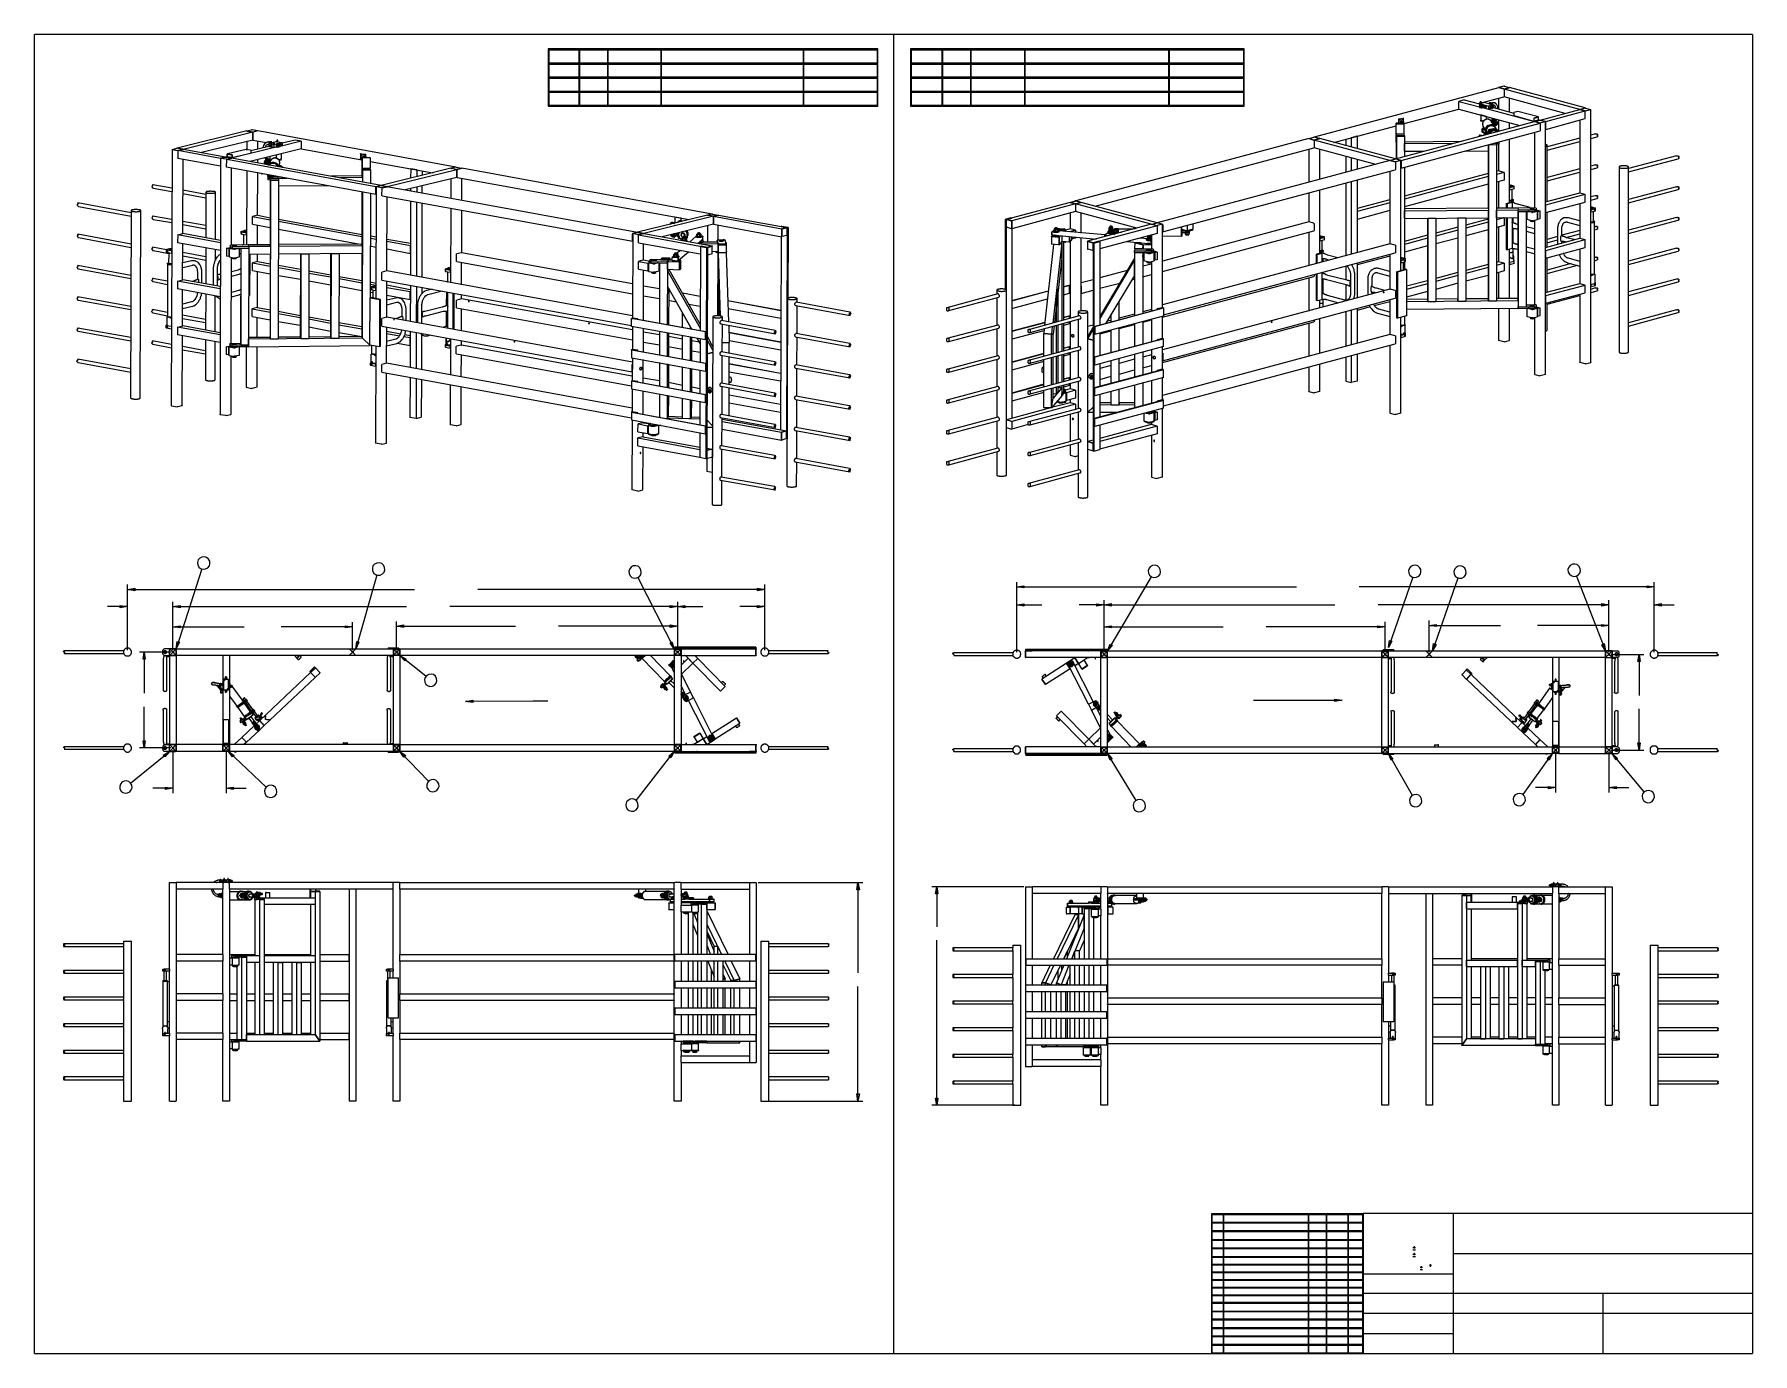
# Model space of a CAD drawing. Extents: x 41 to 1544, y 35 to 1189.
import ezdxf

# ---------------------------------------------------------------- set-up
doc = ezdxf.new("R2010")
doc.units = 0
doc.layers.add('2345-64C-02_Sort_layout', color=7, linetype='CONTINUOUS')

msp = doc.modelspace()

# ---------------------------------------------------------------- linework, layer by layer
at = {"layer": '2345-64C-02_Sort_layout', "color": 7}
for points in [[(40.56, 35.04), (40.56, 1188.72)], [(1543.6801, 1188.72), (40.56, 1188.72)], [(792.24, 1188.72), (792.24, 35.04)], [(1543.6801, 1188.72), (1543.6801, 35.04)], [(490.08, 1175.28), (777.84, 1175.28), (777.84, 1176), (490.08, 1176), (490.08, 1175.28), (490.08, 1175.28)], [(807.12, 1175.28), (1098.24, 1175.28), (1098.24, 1176), (807.12, 1176), (807.12, 1175.28), (807.12, 1175.28)], [(490.08, 1162.8), (777.84, 1162.8), (777.84, 1163.52), (490.08, 1163.52), (490.08, 1162.8), (490.08, 1162.8)], [(807.12, 1162.8), (1098.24, 1162.8), (1098.24, 1163.52), (807.12, 1163.52), (807.12, 1162.8), (807.12, 1162.8)], [(490.08, 1150.5601), (777.84, 1150.5601), (777.84, 1151.2801), (490.08, 1151.2801), (490.08, 1150.5601), (490.08, 1150.5601)], [(807.12, 1150.5601), (1098.24, 1150.5601), (1098.24, 1151.2801), (807.12, 1151.2801), (807.12, 1150.5601), (807.12, 1150.5601)], [(1326, 1143.36), (1321.4399, 1142.16)], [(1326.24, 1143.36), (1326, 1143.36), (1321.6801, 1142.16), (1321.6799, 1142.16)], [(1326.48, 1143.36), (1326, 1143.36)], [(1326.24, 1143.36), (1330.5601, 1142.16)], [(1326.48, 1143.36), (1330.8, 1142.16)], [(490.08, 1138.08), (777.84, 1138.08), (777.84, 1138.8), (490.08, 1138.8), (490.08, 1138.08), (490.08, 1138.08)], [(807.12, 1138.08), (1098.24, 1138.08), (1098.24, 1138.8), (807.12, 1138.8), (807.12, 1138.08), (807.12, 1138.08)], [(1321.4399, 1141.92), (1160.16, 1098.72)], [(1291.4399, 1131.36), (1286.64, 1130.16)], [(1286.64, 1123.4399), (1286.64, 1130.16), (1304.64, 1125.36)], [(1291.4399, 1131.36), (1304.64, 1128)], [(1303.92, 1128.24), (1304.88, 1128.48)], [(1305.12, 1128.48), (1304.88, 1128.48), (1304.88, 1128.24), (1304.64, 1128.24), (1304.64, 1127.28), (1304.88, 1127.28)], [(1304.64, 1127.76), (1304.64, 1128), (1304.64, 1128.24)], [(1304.88, 1128), (1304.64, 1127.76), (1304.64, 1127.52), (1304.88, 1127.52)], [(1305.12, 1128.48), (1304.88, 1128.24)], [(1304.88, 1128.24), (1304.88, 1126.08)], [(1304.88, 1128.24), (1312.5601, 1126.08)], [(1304.88, 1128.24), (1305.12, 1128.24)], [(1305.36, 1129.2), (1305.36, 1128.96), (1305.12, 1128.96)], [(1306.3199, 1128.96), (1306.3199, 1128.72), (1305.84, 1128.72), (1305.36, 1128.72), (1305.12, 1128.72), (1305.12, 1128.96)], [(1305.12, 1128.96), (1305.12, 1128.72)], [(1305.12, 1128.24), (1305.12, 1128.72), (1305.36, 1128.72)], [(1305.12, 1128.24), (1305.36, 1128.24)], [(1305.12, 1128.24), (1305.36, 1128.24)], [(1305.12, 1128.24), (1305.36, 1128.24)], [(1305.6, 1129.6801), (1305.36, 1129.6801)], [(1305.6, 1129.6801), (1305.36, 1129.6799), (1305.6, 1129.4399), (1306.08, 1129.4399), (1306.08, 1129.6799), (1305.6, 1129.6799)], [(1306.08, 1129.6801), (1306.08, 1129.4399), (1305.36, 1129.4399), (1305.36, 1129.6799)], [(1305.36, 1129.4399), (1305.36, 1129.2)], [(1305.6, 1128.96), (1305.36, 1128.96), (1305.36, 1129.2)], [(1305.36, 1128.72), (1305.6, 1128.72), (1305.6, 1128.48)], [(1305.36, 1128.24), (1305.6, 1128.24)], [(1305.36, 1128.24), (1305.36, 1128), (1305.84, 1128), (1306.08, 1128), (1306.08, 1128.24), (1306.3199, 1128.24)], [(1306.08, 1129.2), (1306.08, 1128.96), (1305.6, 1128.96)], [(1305.84, 1128.72), (1305.6, 1128.48)], [(1306.3199, 1128.24), (1306.08, 1128.24), (1306.08, 1128), (1305.84, 1128), (1305.6, 1128.24), (1305.6, 1128.48)], [(1306.3199, 1128.72), (1306.08, 1128.72), (1305.84, 1128.72)], [(1306.08, 1129.6801), (1306.3199, 1129.6801)], [(1306.08, 1129.2), (1306.08, 1129.4399)], [(1306.3199, 1128.96), (1306.3199, 1129.2), (1306.08, 1129.2)], [(1306.8, 1127.52), (1306.08, 1127.28)], [(1306.3199, 1128.72), (1326, 1134)], [(1306.3199, 1128.72), (1306.3199, 1128.96)], [(1306.3199, 1128.24), (1306.3199, 1128.72)], [(1306.3199, 1128.72), (1306.5599, 1128.72)], [(1306.3199, 1128.24), (1306.5599, 1128.48)], [(1306.5601, 1128.72), (1308.72, 1129.2)], [(1306.5601, 1128.48), (1306.5601, 1128.72)], [(1307.28, 1127.52), (1307.0399, 1127.52), (1306.7999, 1127.52)], [(1307.52, 1124.64), (1307.76, 1124.88), (1308, 1124.88), (1308, 1125.12), (1308.24, 1125.36), (1308.24, 1126.3199), (1308, 1126.5599), (1308, 1126.7999), (1307.28, 1127.52)], [(1314.96, 1127.52), (1308.72, 1129.2)], [(1313.76, 1128.96), (1313.28, 1128.96)], [(1313.28, 1128.72), (1313.28, 1128.96)], [(1313.28, 1128.72), (1313.52, 1128.48)], [(1313.28, 1128.24), (1313.28, 1128.48), (1314, 1128.48), (1314, 1128.24)], [(1313.76, 1128.24), (1313.28, 1128)], [(1313.28, 1128), (1313.52, 1128), (1313.52, 1128.24), (1313.76, 1128.24), (1314.24, 1127.76)], [(1313.28, 1128), (1313.52, 1128.24), (1313.76, 1128.24)], [(1313.28, 1128.24), (1313.76, 1128.24), (1314, 1128)], [(1313.52, 1128.24), (1313.28, 1128.24)], [(1313.52, 1128.72), (1313.52, 1128.96), (1313.76, 1128.96)], [(1313.52, 1128.48), (1313.52, 1128.72)], [(1313.52, 1128.48), (1313.76, 1128.48)], [(1313.52, 1128.48), (1313.76, 1128.48), (1314, 1128.48), (1314.24, 1128.24)], [(1314.72, 1128.72), (1313.76, 1128.96)], [(1314, 1128), (1314, 1128.24)], [(1314.24, 1128.24), (1314, 1128.24)], [(1314.24, 1128), (1314, 1128)], [(1314.48, 1128.24), (1314.24, 1128.24)], [(1314.24, 1128), (1314.24, 1127.76)], [(1314.72, 1128), (1314.24, 1128)], [(1314.72, 1128.72), (1314.48, 1128.72)], [(1314.72, 1128.24), (1314.48, 1128.48), (1314.48, 1128.72)], [(1314.48, 1128.72), (1314.72, 1128.72)], [(1314.48, 1128.72), (1314.72, 1128.72)], [(1314.48, 1128.48), (1314.48, 1128.72)], [(1314.48, 1128.48), (1314.48, 1128)], [(1314.48, 1128), (1314.48, 1128.48)], [(1314.48, 1128.24), (1314.48, 1128)], [(1314.72, 1128), (1314.48, 1128)], [(1314.72, 1128), (1314.48, 1128)], [(1314.72, 1128.24), (1314.72, 1128.72)], [(1314.72, 1128.72), (1314.96, 1128.72)], [(1314.96, 1128.72), (1314.72, 1128.72)], [(1314.96, 1128.72), (1314.72, 1128.72)], [(1314.96, 1128.72), (1314.72, 1128.72)], [(1314.72, 1128.24), (1314.72, 1128)], [(1314.72, 1128), (1314.96, 1128)], [(1314.96, 1128), (1314.96, 1128.72)], [(1314.96, 1128.72), (1315.2, 1128.72)], [(1314.96, 1128.72), (1315.2, 1128.72)], [(1314.96, 1128.72), (1315.2, 1128.48), (1314.96, 1128), (1315.2, 1128)], [(1314.96, 1128), (1314.96, 1128.72)], [(1314.96, 1128.72), (1315.2, 1128.72)], [(1315.2, 1128), (1314.96, 1127.76)], [(1314.96, 1128), (1315.2, 1128)], [(1316.16, 1127.76), (1316.1599, 1127.76), (1315.9199, 1127.76), (1315.9199, 1127.52), (1315.4399, 1127.52), (1315.4399, 1127.76), (1315.2, 1127.76), (1314.96, 1127.76)], [(1314.96, 1127.28), (1314.96, 1127.76), (1315.2, 1127.76)], [(1321.2, 1123.4399), (1320.72, 1125.36), (1320.48, 1126.08), (1320, 1127.0399), (1319.76, 1127.28), (1319.52, 1127.76), (1319.28, 1128), (1319.0399, 1128), (1318.3199, 1128.72), (1317.84, 1128.72), (1317.6, 1128.96), (1316.1599, 1128.96), (1315.2, 1128.48)], [(1315.2, 1128.48), (1315.2, 1128)], [(1315.92, 1128.48), (1315.2, 1128.48), (1315.4399, 1128.48)], [(1315.4399, 1128), (1315.2, 1128)], [(1315.2, 1127.76), (1315.4399, 1127.52)], [(1315.4399, 1128.48), (1315.9199, 1128.48), (1315.6799, 1128.48), (1315.6799, 1128.72), (1315.4399, 1128.48)], [(1315.4399, 1128.48), (1315.6801, 1128.48)], [(1315.92, 1128), (1315.4399, 1128)], [(1316.16, 1127.04), (1315.9199, 1127.0399), (1315.6799, 1127.0399), (1315.4399, 1127.0399), (1315.4399, 1127.52)], [(1315.92, 1127.52), (1315.6799, 1127.52), (1315.4399, 1127.52)], [(1316.16, 1127.76), (1316.1599, 1128), (1315.9199, 1128)], [(1316.16, 1127.52), (1315.9199, 1127.52)], [(1315.92, 1128.48), (1316.16, 1128.48)], [(1315.92, 1128), (1315.92, 1128.48)], [(1316.16, 1127.52), (1316.1599, 1127.76)], [(1316.4, 1127.76), (1316.16, 1127.76)], [(1316.16, 1127.76), (1316.4, 1127.76)], [(1316.16, 1127.04), (1316.16, 1127.52)], [(1316.4, 1127.28), (1316.4, 1127.76)], [(1321.4399, 1142.16), (1321.4399, 1141.92)], [(1321.4399, 1142.16), (1321.4399, 1141.9199)], [(1326, 1140.72), (1321.4399, 1141.92)], [(1326, 1140.72), (1321.4399, 1141.92)], [(1321.4399, 1141.92), (1321.4399, 1141.9199)], [(1321.4399, 1132.8), (1321.4399, 1123.4399)], [(1326, 1140.96), (1321.6801, 1142.16)], [(1326, 1140.96), (1326.24, 1140.96), (1330.5601, 1142.16)], [(1326, 1140.72), (1326.48, 1140.72)], [(1326, 1140.72), (1326.24, 1140.48), (1326.24, 1134.24)], [(1326.24, 1134.24), (1326, 1134.24), (1326, 1134)], [(1326.24, 1140.72), (1331.04, 1142.16)], [(1392.48, 1122.96), (1326.24, 1140.72), (1326.24, 1134)], [(1379.76, 1119.6), (1326.24, 1134)], [(1326.48, 1140.72), (1330.8, 1141.92)], [(1330.5601, 1142.16), (1330.7999, 1142.16), (1330.5599, 1142.16)], [(1330.8, 1141.92), (1331.0399, 1142.16), (1330.7999, 1142.16)], [(1331.04, 1141.92), (1331.04, 1142.16)], [(1397.28, 1124.4), (1331.04, 1142.16)], [(1331.04, 1120.8), (1331.04, 1132.8)], [(490.08, 1125.84), (777.84, 1125.84), (777.84, 1126.56), (490.08, 1126.56), (490.08, 1125.84), (490.08, 1125.84)], [(807.12, 1125.84), (1098.24, 1125.84), (1098.24, 1126.56), (807.12, 1126.56), (807.12, 1125.84), (807.12, 1125.84)], [(1231.2, 1079.76), (1352.88, 1112.4)], [(1234.3199, 1114.8), (1238.4, 1114.8), (1238.16, 1115.76)], [(1234.3199, 1112.88), (1234.3199, 1114.8), (1238.4, 1114.8)], [(1234.3199, 1114.8), (1234.5601, 1114.8)], [(1238.4, 1112.4), (1238.4, 1113.36), (1238.1599, 1113.6), (1238.1599, 1113.84), (1237.6799, 1114.3199), (1237.4399, 1114.3199), (1237.2, 1114.5599), (1236.96, 1114.5599), (1236.72, 1114.7999), (1236, 1114.7999), (1235.76, 1114.5599), (1235.52, 1114.5599), (1235.28, 1114.3199), (1235.0399, 1114.3199), (1234.5599, 1113.84), (1234.5599, 1113.6), (1234.3199, 1113.36), (1234.3199, 1113.12)], [(1234.3199, 1111.6801), (1234.3199, 1113.12), (1234.5599, 1113.36)], [(1234.3199, 1113.12), (1234.3199, 1112.64)], [(1236.24, 1111.2), (1236.96, 1111.2), (1236.96, 1111.4399), (1237.2, 1111.6799), (1237.2, 1111.9199), (1237.4399, 1112.16), (1237.2, 1112.4), (1237.2, 1112.64), (1236.72, 1113.12), (1236, 1113.12), (1235.76, 1112.88), (1235.52, 1112.88), (1235.52, 1112.64), (1235.28, 1112.64), (1235.28, 1111.6799), (1235.52, 1111.6799), (1235.52, 1111.4399), (1235.76, 1111.2), (1236, 1111.2), (1236.24, 1111.2)], [(1235.28, 1112.4), (1235.28, 1112.16), (1235.52, 1111.9199), (1235.52, 1111.6799), (1235.76, 1111.6799), (1236, 1111.4399), (1236.24, 1111.4399)], [(1235.76, 1112.88), (1236.24, 1113.12)], [(1236.24, 1112.88), (1236, 1112.88), (1235.76, 1112.64)], [(1235.76, 1112.88), (1235.76, 1112.64)], [(1236, 1112.88), (1236, 1112.64), (1235.76, 1112.64), (1235.76, 1112.4)], [(1235.76, 1112.4), (1235.76, 1112.64)], [(1236, 1111.6801), (1236, 1111.9199), (1235.76, 1111.9199), (1235.76, 1112.4)], [(1236, 1111.6801), (1235.76, 1111.9199), (1235.76, 1112.16), (1235.76, 1112.4)], [(1236, 1112.88), (1236.72, 1112.88)], [(1236.96, 1112.64), (1236.24, 1113.12)], [(1236.24, 1113.12), (1236.24, 1112.88)], [(1236.24, 1112.88), (1236.48, 1112.88), (1236.72, 1112.88)], [(1236.72, 1112.88), (1236.72, 1112.64), (1236.96, 1112.64)], [(1236.72, 1112.88), (1236.72, 1112.64), (1236.96, 1112.4), (1236.96, 1112.16)], [(1236.96, 1112.64), (1237.2, 1112.64)], [(1236.96, 1112.16), (1236.96, 1112.4), (1236.96, 1112.64)], [(1236.96, 1112.64), (1236.96, 1112.16), (1236.96, 1111.92), (1236.96, 1112.16)], [(1238.4, 1112.64), (1238.4, 1111.6799), (1238.1599, 1111.4399), (1238.1599, 1111.2)], [(1238.4, 1115.76), (1238.16, 1115.76)], [(1238.16, 1114.8), (1238.16, 1115.76)], [(1238.4, 1114.8), (1238.4, 1115.76)], [(1238.4, 1110.96), (1238.4, 1114.8)], [(1238.4, 1111.92), (1238.4, 1112.4)], [(1238.88, 1110.72), (1286.64, 1123.4399)], [(1286.64, 1123.4399), (1340.16, 1109.04)], [(1304.88, 1126.08), (1304.64, 1126.08), (1304.64, 1125.84), (1304.4, 1125.84), (1304.4, 1125.36), (1304.64, 1125.36), (1304.64, 1125.12), (1304.88, 1124.88), (1305.12, 1124.88), (1305.36, 1125.12), (1305.36, 1125.6), (1305.12, 1125.84), (1305.12, 1126.08), (1304.88, 1126.08)], [(1305.12, 1126.08), (1304.88, 1126.08)], [(1305.84, 1126.5601), (1305.36, 1126.5599), (1305.36, 1126.3199), (1305.12, 1126.3199), (1305.12, 1126.08)], [(1305.36, 1124.88), (1305.36, 1125.12), (1305.6, 1125.12), (1305.6, 1125.84), (1305.36, 1125.84), (1305.36, 1126.08), (1305.12, 1126.08)], [(1305.12, 1124.88), (1305.36, 1124.88)], [(1306.3199, 1127.28), (1306.08, 1127.28), (1305.84, 1127.0399), (1305.6, 1127.0399), (1305.6, 1126.7999), (1305.36, 1126.5599)], [(1305.6, 1126.8), (1305.36, 1126.5601)], [(1305.36, 1125.12), (1305.36, 1124.88), (1306.3199, 1124.88), (1306.3199, 1126.08), (1306.08, 1126.3199), (1306.08, 1126.5599), (1305.84, 1126.5599)], [(1305.6, 1126.08), (1305.36, 1126.08)], [(1305.6, 1126.8), (1305.84, 1127.04)], [(1305.6, 1126.8), (1306.3199, 1126.5601)], [(1305.84, 1126.5601), (1305.6, 1126.5601)], [(1305.6, 1126.08), (1305.84, 1126.08)], [(1305.6, 1125.12), (1305.84, 1125.36)], [(1305.6, 1124.88), (1305.84, 1124.88), (1306.3199, 1124.64)], [(1305.6, 1124.88), (1305.84, 1124.88)], [(1305.84, 1124.88), (1305.84, 1124.64), (1306.3199, 1124.64), (1306.3199, 1124.4), (1306.7999, 1124.4), (1306.7999, 1124.64), (1307.0399, 1124.64), (1307.0399, 1124.88), (1307.28, 1125.12), (1307.28, 1126.3199), (1307.0399, 1126.5599), (1307.0399, 1126.7999), (1306.7999, 1126.7999), (1306.3199, 1127.28)], [(1305.84, 1127.04), (1306.8, 1126.8)], [(1306.08, 1126.5601), (1305.84, 1126.7999), (1305.84, 1126.5599)], [(1305.84, 1126.08), (1306.08, 1125.84), (1306.08, 1125.36), (1305.84, 1125.36)], [(1305.84, 1118.4), (1305.84, 1113.6)], [(1310.64, 1116.96), (1305.84, 1118.4)], [(1307.76, 1112.4), (1305.84, 1112.88), (1305.84, 1113.6)], [(1308.24, 1112.88), (1305.84, 1113.6)], [(1308.24, 1112.88), (1305.84, 1113.6)], [(1306.3199, 1124.88), (1306.5599, 1125.12), (1306.5599, 1126.3199), (1306.3199, 1126.3199), (1306.3199, 1126.5599), (1306.08, 1126.5599)], [(1306.08, 1124.88), (1306.3199, 1124.88)], [(1306.3199, 1126.5601), (1306.8, 1126.8)], [(1306.3199, 1126.5601), (1306.8, 1125.6)], [(1306.3199, 1124.64), (1306.8, 1125.6)], [(1306.3199, 1124.64), (1306.8, 1124.64)], [(1306.8, 1126.8), (1307.28, 1125.6)], [(1306.8, 1125.6), (1307.28, 1125.6)], [(1306.8, 1124.64), (1307.28, 1125.6)], [(1306.8, 1124.4), (1307.52, 1124.64)], [(1307.28, 1124.64), (1352.88, 1112.4)], [(1315.2, 1112.64), (1314, 1113.84), (1313.52, 1114.08), (1313.28, 1114.3199), (1312.7999, 1114.3199), (1312.5599, 1114.5599), (1310.88, 1114.5599), (1310.4, 1114.3199), (1310.1599, 1114.3199), (1309.6799, 1114.08), (1309.4399, 1113.84), (1308.96, 1113.6), (1308.24, 1112.88), (1308, 1112.4), (1307.76, 1112.16), (1307.52, 1111.6799), (1307.52, 1110.96), (1307.28, 1110.72), (1307.28, 1110.24), (1307.28, 1109.76), (1307.52, 1109.52), (1307.52, 1109.0399), (1307.76, 1108.7999), (1307.76, 1108.3199)], [(1314.96, 1112.64), (1314.96, 1112.88), (1314.72, 1113.12), (1314.48, 1113.6), (1314.24, 1113.84), (1313.76, 1114.08), (1313.52, 1114.08), (1313.28, 1114.3199), (1312.7999, 1114.5599), (1310.4, 1114.5599), (1310.1599, 1114.3199), (1309.6799, 1114.08), (1309.4399, 1114.08), (1308.96, 1113.84), (1308.72, 1113.6), (1308.48, 1113.12), (1308, 1112.64), (1307.76, 1112.16), (1307.52, 1111.9199), (1307.52, 1111.4399), (1307.28, 1111.2), (1307.28, 1110.72), (1307.28, 1110.24), (1307.28, 1109.52), (1307.52, 1109.28), (1307.76, 1108.7999), (1307.76, 1108.5599)], [(1315.2, 1112.64), (1314, 1113.84), (1313.52, 1114.08), (1313.28, 1114.3199), (1312.7999, 1114.3199), (1312.5599, 1114.5599), (1310.88, 1114.5599), (1310.4, 1114.3199), (1310.1599, 1114.3199), (1309.6799, 1114.08), (1309.4399, 1113.84), (1308.96, 1113.6), (1308.24, 1112.88), (1308, 1112.4), (1307.76, 1112.16), (1307.52, 1111.6799), (1307.52, 1110.96), (1307.28, 1110.72), (1307.28, 1110.24), (1307.28, 1109.76), (1307.52, 1109.52), (1307.52, 1109.0399), (1307.76, 1108.7999), (1307.76, 1108.3199)], [(1307.76, 1124.88), (1312.5601, 1123.4399)], [(1308.72, 1126.3199), (1308.48, 1125.6)], [(1308.72, 1124.4), (1308.48, 1125.6)], [(1309.4399, 1126.5601), (1308.72, 1126.3199)], [(1308.72, 1126.3199), (1309.6801, 1126.08), (1309.92, 1125.12)], [(1309.6801, 1125.12), (1309.6799, 1125.6), (1309.4399, 1125.84), (1309.2, 1125.84), (1309.2, 1126.08), (1308.96, 1126.08), (1308.96, 1125.84), (1308.72, 1125.84), (1308.72, 1125.12), (1308.96, 1124.88), (1308.96, 1124.64), (1309.4399, 1124.64), (1309.6799, 1124.88), (1309.6799, 1125.12)], [(1309.6801, 1125.12), (1309.6799, 1125.6), (1309.4399, 1125.84), (1309.2, 1125.84), (1309.2, 1126.08), (1308.96, 1126.08), (1308.96, 1125.84), (1308.72, 1125.84), (1308.72, 1125.12), (1308.96, 1124.88), (1308.96, 1124.64), (1309.4399, 1124.64), (1309.6799, 1124.88), (1309.6799, 1125.12)], [(1308.72, 1124.4), (1309.6801, 1124.16)], [(1309.2, 1126.08), (1308.96, 1126.08)], [(1309.4399, 1126.5601), (1310.16, 1126.3199)], [(1309.4399, 1124.64), (1309.6801, 1124.64)], [(1310.64, 1125.36), (1310.64, 1125.6), (1310.4, 1125.84), (1310.4, 1126.08), (1310.1599, 1126.3199), (1309.6799, 1126.3199)], [(1309.6801, 1126.3199), (1309.92, 1126.3199)], [(1309.6801, 1126.3199), (1309.92, 1126.3199)], [(1310.16, 1126.3199), (1309.6801, 1126.08)], [(1309.6801, 1126.3199), (1310.1599, 1126.3199), (1310.4, 1126.08), (1310.4, 1125.84), (1310.64, 1125.6), (1310.64, 1125.12), (1310.4, 1124.88), (1310.4, 1124.64), (1310.1599, 1124.64)], [(1309.6801, 1124.16), (1309.92, 1125.12)], [(1310.16, 1124.4), (1309.6801, 1124.16)], [(1310.16, 1126.3199), (1310.4, 1125.12), (1309.92, 1125.12)], [(1310.16, 1124.64), (1310.4, 1124.64), (1310.4, 1124.88), (1310.64, 1124.88), (1310.64, 1125.36)], [(1310.16, 1124.4), (1310.4, 1125.12)], [(1310.16, 1124.64), (1310.4, 1124.64)], [(1310.64, 1116.96), (1310.64, 1114.5601)], [(1316.64, 1127.28), (1312.5601, 1126.08)], [(1312.5601, 1126.08), (1312.5601, 1123.4399)], [(1315.92, 1124.4), (1312.5601, 1123.4399)], [(1314, 1124.88), (1314.48, 1126.08)], [(1314, 1124.88), (1314, 1124.64), (1314.24, 1124.4), (1314.48, 1124.4)], [(1314.48, 1124.88), (1314, 1124.88)], [(1314.96, 1126.3199), (1314.48, 1126.3199), (1314.48, 1126.08)], [(1314.48, 1124.88), (1314.96, 1126.08)], [(1314.96, 1126.08), (1314.48, 1126.08)], [(1314.48, 1124.88), (1314.48, 1124.4), (1314.72, 1124.4), (1314.72, 1124.16), (1315.2, 1124.16), (1315.4399, 1124.4)], [(1314.48, 1124.4), (1314.96, 1124.16)], [(1315.2, 1125.84), (1315.2, 1125.6), (1314.96, 1125.6), (1314.72, 1125.36), (1314.72, 1124.88), (1314.96, 1124.64)], [(1314.72, 1113.36), (1315.6801, 1113.6)], [(1314.72, 1113.36), (1315.6801, 1113.6)], [(1314.96, 1127.28), (1314.96, 1127.04)], [(1314.96, 1127.28), (1314.96, 1127.0399), (1315.2, 1127.0399)], [(1314.96, 1127.04), (1315.2, 1127.0399)], [(1315.4399, 1126.08), (1314.96, 1126.3199)], [(1315.92, 1125.6), (1315.9199, 1125.84), (1315.6799, 1125.84), (1315.6799, 1126.08), (1314.96, 1126.08)], [(1315.4399, 1125.84), (1315.2, 1125.6), (1314.96, 1125.6), (1314.96, 1124.64), (1315.2, 1124.4)], [(1314.96, 1125.36), (1315.2, 1125.36)], [(1314.96, 1125.12), (1314.96, 1125.36)], [(1314.96, 1125.12), (1315.2, 1125.12)], [(1314.96, 1112.64), (1315.6801, 1112.88)], [(1315.2, 1112.64), (1314.96, 1112.64)], [(1315.2, 1127.04), (1315.2, 1127.0399), (1315.4399, 1127.0399)], [(1315.2, 1127.04), (1315.9199, 1127.0399)], [(1315.2, 1124.4), (1315.92, 1124.4)], [(1317.36, 1108.8), (1315.2, 1112.64)], [(1316.16, 1125.6), (1315.4399, 1125.84)], [(1316.16, 1125.6), (1315.9199, 1125.6), (1315.9199, 1125.36), (1315.6799, 1125.36), (1315.6799, 1124.4), (1315.9199, 1124.4), (1315.6799, 1124.4), (1315.4399, 1124.64), (1315.4399, 1125.12), (1315.6799, 1125.12), (1315.6799, 1125.36), (1315.9199, 1125.6), (1316.1599, 1125.6)], [(1315.4399, 1124.4), (1315.6801, 1124.4)], [(1316.16, 1112.64), (1315.4399, 1112.4)], [(1315.6801, 1111.6801), (1315.6799, 1112.16), (1315.4399, 1112.16), (1315.4399, 1112.4), (1315.6799, 1112.4)], [(1316.4, 1125.6), (1316.1599, 1125.36), (1315.9199, 1125.36), (1315.9199, 1124.88), (1315.6799, 1124.88), (1315.6799, 1124.64), (1315.9199, 1124.64), (1315.9199, 1124.4), (1316.1599, 1124.16)], [(1316.16, 1125.36), (1315.9199, 1125.36), (1315.6799, 1125.12), (1315.6799, 1124.64), (1315.9199, 1124.4)], [(1315.6801, 1124.64), (1315.6799, 1124.88), (1315.9199, 1124.88), (1315.9199, 1125.12)], [(1315.6801, 1115.52), (1315.6801, 1113.6)], [(1315.6801, 1112.88), (1315.6801, 1113.6)], [(1315.6801, 1112.16), (1315.6801, 1112.4)], [(1316.4, 1125.36), (1316.1599, 1125.36), (1316.1599, 1125.12), (1315.9199, 1125.12), (1315.9199, 1124.4), (1316.1599, 1124.4), (1316.1599, 1124.16)], [(1315.92, 1127.04), (1316.1599, 1127.0399)], [(1316.16, 1127.04), (1316.1599, 1127.0399)], [(1316.4, 1124.4), (1316.4, 1124.64), (1316.64, 1124.64), (1316.64, 1125.12), (1316.1599, 1125.12), (1316.1599, 1124.4), (1316.4, 1124.4)], [(1316.4, 1124.16), (1316.1599, 1124.16)], [(1316.16, 1112.4), (1316.1599, 1112.64), (1316.4, 1112.64), (1316.4, 1112.88), (1316.64, 1112.88), (1316.64, 1113.12)], [(1316.88, 1112.64), (1316.64, 1112.4), (1316.64, 1112.16), (1316.1599, 1111.6799), (1316.1599, 1110.96)], [(1316.16, 1127.04), (1316.4, 1127.28)], [(1316.16, 1124.16), (1316.4, 1124.16)], [(1316.16, 1112.4), (1316.4, 1112.16)], [(1316.64, 1127.28), (1316.4, 1127.28)], [(1316.64, 1125.6), (1316.4, 1125.6)], [(1316.4, 1124.16), (1316.4, 1124.4), (1316.64, 1124.4), (1316.88, 1124.64), (1316.88, 1125.12), (1316.64, 1125.36)], [(1316.64, 1124.4), (1316.4, 1124.4), (1316.4, 1124.16)], [(1317.12, 1115.28), (1316.88, 1114.7999), (1316.64, 1114.5599), (1316.64, 1114.08), (1316.4, 1113.84)], [(1316.88, 1114.08), (1316.4, 1113.84)], [(1316.4, 1113.6), (1316.4, 1113.84), (1316.4, 1113.6)], [(1316.4, 1113.6), (1316.4, 1113.36), (1316.4, 1113.12), (1316.4, 1112.88), (1316.4, 1112.64)], [(1316.4, 1113.6), (1316.64, 1113.36)], [(1316.64, 1127.28), (1316.64, 1125.36)], [(1316.64, 1127.04), (1317.36, 1127.0399), (1317.6, 1126.7999), (1317.84, 1126.7999), (1317.84, 1126.5599), (1318.3199, 1126.08), (1318.5599, 1125.36), (1318.7999, 1125.12), (1319.0399, 1124.4), (1319.0399, 1124.16)], [(1316.64, 1125.6), (1316.64, 1125.36), (1316.88, 1125.36), (1316.88, 1124.88)], [(1316.88, 1112.64), (1316.64, 1113.12), (1316.64, 1113.36), (1316.88, 1113.6), (1317.36, 1113.6)], [(1316.88, 1124.64), (1334.64, 1119.84)], [(1318.3199, 1114.08), (1316.88, 1114.08)], [(1316.88, 1113.6), (1316.88, 1114.08)], [(1316.88, 1112.88), (1317.36, 1113.12), (1317.6, 1113.12)], [(1317.6, 1113.12), (1317.12, 1113.12), (1316.88, 1112.88), (1316.88, 1112.64)], [(1316.88, 1112.88), (1317.12, 1112.88)], [(1317.12, 1112.4), (1316.88, 1112.64), (1316.88, 1112.88)], [(1317.36, 1113.12), (1317.12, 1112.88)], [(1317.12, 1112.88), (1317.12, 1112.4)], [(1317.12, 1111.6801), (1318.3199, 1112.4)], [(1317.12, 1112.4), (1317.36, 1112.4)], [(1317.6, 1113.12), (1317.36, 1113.6)], [(1317.36, 1113.6), (1319.0399, 1113.6), (1319.52, 1113.12), (1319.76, 1113.12), (1320, 1112.88), (1320, 1112.64)], [(1317.36, 1113.6), (1317.6, 1113.6)], [(1317.84, 1112.88), (1317.36, 1113.12)], [(1317.36, 1113.12), (1317.6, 1112.88)], [(1317.36, 1112.4), (1317.84, 1112.64)], [(1320.48, 1111.4399), (1320.48, 1112.16), (1320, 1112.64), (1319.76, 1112.64), (1319.28, 1113.12), (1318.7999, 1113.12), (1318.5599, 1113.36), (1318.08, 1113.12), (1317.6, 1113.12)], [(1317.84, 1112.88), (1317.6, 1112.88)], [(1317.84, 1112.64), (1317.84, 1112.88)], [(1318.3199, 1113.6), (1318.3199, 1114.08)], [(1318.8, 1114.08), (1318.3199, 1114.08)], [(1318.5601, 1114.08), (1318.3199, 1114.08)], [(1318.5601, 1112.16), (1318.3199, 1112.4)], [(1318.3199, 1112.4), (1319.52, 1111.6801)], [(1318.5601, 1114.08), (1318.7999, 1114.3199), (1319.0399, 1114.7999)], [(1318.5601, 1114.08), (1318.8, 1114.08)], [(1318.5601, 1114.08), (1318.8, 1114.08)], [(1318.5601, 1114.08), (1318.8, 1114.08)], [(1318.5601, 1114.08), (1318.8, 1114.08), (1318.5601, 1114.08), (1318.8, 1114.08)], [(1318.8, 1113.6), (1318.5601, 1113.6)], [(1318.8, 1113.6), (1318.8, 1114.08)], [(1318.8, 1113.6), (1319.04, 1113.6)], [(1320.24, 1112.16), (1320, 1112.64)], [(1321.4399, 1114.08), (1321.4399, 1104)], [(1334.64, 1119.84), (1334.64, 1120.3199), (1334.88, 1120.3199)], [(1334.64, 1119.84), (1334.64, 1117.92)], [(1334.64, 1117.6801), (1334.64, 1117.9199)], [(1334.64, 1117.6801), (1352.4, 1112.88)], [(1338.24, 1121.28), (1334.88, 1120.3199)], [(1356.24, 1116.48), (1338.24, 1121.28)], [(1356.24, 1116.24), (1356, 1116.24), (1352.64, 1115.28), (1352.4, 1115.28), (1352.4, 1113.12), (1352.64, 1113.12), (1356, 1114.08), (1356.24, 1114.08), (1356.24, 1116.24)], [(1352.64, 1115.52), (1352.4, 1115.52), (1352.4, 1115.0399)], [(1352.4, 1115.04), (1352.4, 1113.12)], [(1352.4, 1113.12), (1352.4, 1112.88), (1352.64, 1112.88)], [(1356, 1116.48), (1352.64, 1115.52)], [(1352.64, 1112.88), (1356, 1113.84)], [(1357.6801, 1113.84), (1352.88, 1112.4)], [(1353.12, 1112.4), (1352.88, 1112.4), (1353.12, 1112.4), (1357.4399, 1113.6)], [(1352.88, 1112.4), (1353.12, 1112.4)], [(1357.6801, 1110.96), (1352.88, 1112.4)], [(1353.36, 1112.4), (1353.12, 1112.4), (1353.36, 1112.4), (1357.6801, 1111.2), (1357.9199, 1111.2)], [(1353.12, 1112.4), (1357.4399, 1111.2)], [(1353.36, 1112.4), (1357.6801, 1113.6)], [(1356.24, 1116.24), (1356.24, 1116.48), (1356, 1116.48)], [(1356, 1113.84), (1356.24, 1113.84), (1356.24, 1114.08)], [(1356.24, 1114.08), (1356.24, 1116.24)], [(1356.24, 1114.08), (1357.6801, 1113.84)], [(1357.92, 1113.6), (1357.4399, 1113.6)], [(1357.92, 1113.6), (1357.6799, 1113.6)], [(1357.6801, 1113.84), (1392.48, 1122.96)], [(1357.6801, 1113.84), (1357.6801, 1113.6)], [(1357.6801, 1113.84), (1357.6801, 1113.6)], [(1357.6801, 1113.84), (1362.72, 1112.4)], [(1362.24, 1112.4), (1357.92, 1113.6)], [(1362.48, 1112.4), (1357.92, 1113.6)], [(1362.24, 1112.4), (1357.92, 1111.2)], [(1362.48, 1112.4), (1357.92, 1111.2)], [(1362.48, 891.36), (1362.48, 1112.4)], [(1362.72, 1105.6801), (1362.72, 1112.4), (1397.28, 1121.76)], [(1362.72, 1105.6801), (1397.28, 1115.04)], [(1392.48, 1122.96), (1397.28, 1124.4), (1397.52, 1124.4)], [(1392.48, 1122.96), (1392.72, 1122.96)], [(1397.04, 1121.76), (1392.72, 1122.96), (1392.48, 1122.96), (1392.72, 1122.96)], [(1392.48, 1122.96), (1397.28, 1121.76)], [(1392.48, 1113.6), (1392.48, 1050.24)], [(1397.52, 1124.16), (1397.28, 1124.16), (1392.72, 1122.96)], [(1397.04, 1124.16), (1392.72, 1122.96)], [(1397.28, 1121.76), (1392.72, 1122.96)], [(1397.52, 1124.16), (1397.28, 1124.4), (1397.28, 1124.16), (1397.0399, 1124.16)], [(1397.04, 1121.76), (1397.52, 1121.76)], [(1397.28, 1121.76), (1397.52, 1121.76), (1401.84, 1122.96)], [(1397.28, 1115.04), (1397.28, 1121.76)], [(1397.52, 1124.16), (1401.84, 1122.96)], [(1397.52, 1124.16), (1402.08, 1122.96)], [(1397.52, 1121.76), (1402.08, 1122.96)], [(1402.08, 902.16), (1402.08, 1122.96)], [(226.32, 1104.24), (165.36, 1089.12)], [(231.6, 1103.28), (170.64, 1088.16)], [(231.6, 1103.28), (231.6, 1096.3199), (186.72, 1085.28)], [(226.32, 1104.24), (226.32, 1104)], [(231.6, 1103.28), (226.32, 1104.24)], [(226.56, 1104.24), (226.32, 1104.24), (226.32, 1104), (226.56, 1104)], [(226.56, 1104.24), (230.64, 1105.2)], [(226.56, 1104.24), (230.64, 1105.2)], [(226.56, 1104.24), (231.36, 1103.28), (231.6, 1103.28)], [(226.56, 1104), (231.36, 1103.28)], [(230.88, 1105.2), (230.64, 1105.2)], [(231.12, 1105.2), (230.64, 1105.2)], [(235.68, 1104.24), (230.88, 1105.2)], [(235.92, 1104.24), (231.12, 1105.2)], [(231.36, 1103.28), (231.84, 1103.28)], [(235.68, 1104.24), (231.6, 1103.28)], [(231.6, 1102.8), (231.6, 1103.28), (231.84, 1103.28)], [(231.6, 1096.8), (231.6, 1102.8)], [(235.92, 1104.24), (231.84, 1103.28)], [(235.92, 1104.24), (231.84, 1103.28)], [(235.92, 1104.24), (236.16, 1104.24)], [(409.2, 1072.5601), (235.92, 1104.24)], [(1155.36, 1097.52), (951.6, 1043.04)], [(1155.36, 1097.52), (1159.6801, 1098.72)], [(1155.36, 1097.52), (1155.6, 1097.52)], [(1159.6801, 1096.3199), (1155.36, 1097.52)], [(1155.36, 1097.52), (1159.6801, 1096.3199)], [(1155.6, 1097.52), (1159.92, 1098.72)], [(1155.6, 1097.52), (1159.92, 1096.3199), (1160.16, 1096.3199)], [(1160.4, 1098.72), (1160.16, 1098.72), (1160.16, 1098.96), (1159.9199, 1098.96), (1159.9199, 1098.72), (1159.6799, 1098.72)], [(1160.16, 1098.72), (1159.9199, 1098.72)], [(1164.48, 1097.52), (1164.72, 1097.52), (1164.48, 1097.52), (1160.16, 1098.72)], [(1164.48, 1097.52), (1160.16, 1096.3199)], [(1160.16, 1096.3199), (1164.96, 1097.52)], [(1164.72, 1097.52), (1160.4, 1098.72)], [(1164.72, 1097.52), (1160.4, 1098.72)], [(1164.72, 1097.52), (1164.96, 1097.52), (1164.72, 1097.52), (1160.4, 1096.3199)], [(1164.96, 1097.52), (1165.2, 1097.52)], [(1231.2, 1079.76), (1164.96, 1097.52)], [(1177.4399, 1094.16), (1231.92, 1108.8)], [(1197.6, 1099.6801), (1192.5601, 1098.24)], [(1192.5601, 1098.24), (1192.5601, 1090.08)], [(1192.5601, 1098.24), (1192.8, 1098.24)], [(1197.6, 1099.6801), (1197.36, 1099.6801)], [(1197.6, 1099.6801), (1197.6, 1088.88)], [(1232.4, 1101.84), (1232.1599, 1101.84), (1231.9199, 1101.6)], [(1238.88, 1110.96), (1231.92, 1110.96)], [(1231.92, 1110.48), (1231.92, 1110.96)], [(1231.92, 1094.4), (1231.92, 1094.64), (1231.92, 1110.96)], [(1231.92, 1094.4), (1231.92, 1110.48), (1238.88, 1110.48)], [(1231.92, 1101.6), (1232.16, 1101.6)], [(1231.92, 1101.6), (1232.16, 1099.92)], [(1231.92, 1101.6), (1232.16, 1099.92)], [(1231.92, 1101.6), (1232.16, 1101.6)], [(1231.92, 1101.6), (1231.92, 1080)], [(1232.16, 1099.6801), (1231.92, 1101.6), (1232.16, 1101.6)], [(1232.4, 1099.6801), (1232.1599, 1099.6799), (1232.1599, 1099.9199)], [(1232.16, 1099.92), (1232.4, 1099.9199)], [(1232.16, 1099.6801), (1232.16, 1080)], [(1232.16, 1099.6801), (1239.12, 1099.6801), (1239.12, 1081.92)], [(1232.4, 1101.84), (1238.64, 1101.84)], [(1238.88, 1099.92), (1232.4, 1099.92)], [(1238.88, 1099.6801), (1232.4, 1099.6801)], [(1234.3199, 1111.6801), (1234.3199, 1111.4399), (1234.5599, 1111.2), (1234.5599, 1110.96), (1234.7999, 1110.96)], [(1234.3199, 1110.96), (1234.3199, 1111.6801)], [(1236.72, 1111.6801), (1236, 1111.6799)], [(1236.24, 1111.6801), (1236.24, 1111.6799), (1236, 1111.6799)], [(1236.24, 1111.4399), (1236.72, 1111.4399), (1237.4399, 1112.16)], [(1236.24, 1111.6801), (1236.48, 1111.6799), (1236.72, 1111.6799)], [(1236.24, 1078.5601), (1357.6801, 1110.96)], [(1236.24, 1071.84), (1357.6801, 1104.24)], [(1236.96, 1112.16), (1236.72, 1111.9199), (1236.72, 1111.6799)], [(1236.72, 1111.6801), (1236.72, 1111.9199), (1236.96, 1111.9199)], [(1237.92, 1110.96), (1237.9199, 1110.96), (1238.1599, 1111.2)], [(1238.88, 1101.6), (1238.88, 1101.84), (1238.64, 1101.84)], [(1238.88, 1110.96), (1238.88, 1110.48)], [(1238.88, 1101.84), (1238.88, 1110.48)], [(1239.12, 1099.92), (1238.88, 1101.6)], [(1238.88, 1099.92), (1239.12, 1099.9199)], [(1239.12, 1099.92), (1239.12, 1099.6799), (1238.88, 1099.6799)], [(1239.12, 1099.92), (1239.36, 1099.92)], [(1239.12, 1099.92), (1239.12, 1099.6801)], [(1304.4, 1100.64), (1304.4, 1099.4399)], [(1306.5601, 1100.16), (1304.4, 1100.64), (1304.64, 1100.64)], [(1306.8, 1100.16), (1304.64, 1100.64)], [(1306.5601, 1100.16), (1306.8, 1100.16)], [(1308.24, 1106.64), (1307.76, 1106.64), (1307.52, 1106.4), (1307.28, 1106.4), (1306.7999, 1105.9199), (1306.7999, 1105.6799)], [(1307.52, 1106.16), (1307.0399, 1105.9199), (1306.7999, 1105.6799)], [(1306.8, 1105.6801), (1306.7999, 1105.4399), (1306.7999, 1105.2), (1306.7999, 1104.72)], [(1306.8, 1104.72), (1306.7999, 1104.72), (1306.7999, 1104.48), (1306.7999, 1104.24), (1306.7999, 1104)], [(1306.8, 1105.6801), (1307.04, 1105.2)], [(1306.8, 1104), (1307.04, 1103.52)], [(1306.8, 1100.16), (1307.04, 1100.16)], [(1307.76, 1105.6801), (1307.28, 1105.4399), (1307.0399, 1105.2)], [(1307.04, 1104.24), (1307.0399, 1104.96), (1307.52, 1105.4399), (1307.52, 1105.6799), (1307.76, 1105.6799)], [(1307.04, 1105.2), (1307.0399, 1104.96), (1307.0399, 1104.72), (1307.0399, 1104.24)], [(1308.24, 1102.8), (1308.24, 1103.0399), (1308, 1103.0399), (1307.76, 1103.0399), (1307.0399, 1103.76), (1307.0399, 1104.24)], [(1307.04, 1104.24), (1307.0399, 1104.24), (1307.0399, 1104), (1307.0399, 1103.76), (1307.0399, 1103.52)], [(1307.76, 1103.04), (1307.28, 1103.28), (1307.0399, 1103.52)], [(1308.24, 1106.64), (1308, 1106.4), (1307.52, 1106.16)], [(1309.4399, 1104.96), (1308.96, 1105.4399), (1308.24, 1105.4399), (1308, 1105.2), (1307.76, 1105.2), (1307.76, 1104.96), (1307.52, 1104.72), (1307.52, 1104), (1307.76, 1103.76)], [(1307.76, 1108.5601), (1307.76, 1108.3199)], [(1307.76, 1108.3199), (1309.2, 1106.16)], [(1308.24, 1106.64), (1308.48, 1106.16), (1308.24, 1105.9199), (1307.76, 1105.6799)], [(1307.76, 1105.6801), (1308, 1105.6799), (1308.24, 1105.9199), (1309.2, 1105.9199), (1309.4399, 1105.6799)], [(1307.76, 1103.76), (1308.72, 1102.08)], [(1308.24, 1102.8), (1308.24, 1102.7999), (1307.76, 1103.0399)], [(1308.24, 1106.64), (1308.48, 1106.4), (1308.96, 1106.4), (1308.96, 1106.16), (1309.4399, 1105.9199), (1309.9199, 1105.6799)], [(1308.48, 1106.16), (1308.96, 1105.9199), (1309.2, 1105.9199), (1309.4399, 1105.6799)], [(1309.4399, 1102.8), (1309.2, 1102.5599), (1308.72, 1102.08)], [(1308.72, 1102.08), (1308.96, 1101.84)], [(1308.72, 1102.08), (1308.72, 1101.84), (1308.72, 1101.6), (1308.72, 1101.36)], [(1308.72, 1101.36), (1308.72, 1101.12), (1308.72, 1100.64)], [(1309.92, 1102.3199), (1309.4399, 1102.08), (1308.96, 1101.84)], [(1308.96, 1100.88), (1308.96, 1101.12), (1309.2, 1101.36), (1309.2, 1101.6), (1309.4399, 1101.84), (1309.4399, 1102.08), (1309.6799, 1102.08), (1309.9199, 1102.3199)], [(1308.96, 1101.84), (1308.96, 1101.6), (1308.96, 1101.12), (1308.96, 1100.88)], [(1308.96, 1100.64), (1308.96, 1100.88)], [(1308.96, 1100.88), (1308.96, 1100.64)], [(1309.4399, 1105.6801), (1309.6799, 1105.6799), (1310.1599, 1105.4399)], [(1310.16, 1104.48), (1310.1599, 1104.96), (1309.9199, 1104.96), (1309.9199, 1105.2), (1309.4399, 1105.6799)], [(1310.64, 1103.04), (1309.4399, 1104.96)], [(1310.4, 1103.04), (1309.9199, 1103.0399), (1309.6799, 1102.7999), (1309.4399, 1102.7999)], [(1311.6, 1101.6), (1311.36, 1101.6), (1311.12, 1101.84), (1310.88, 1101.84), (1310.88, 1102.08), (1310.64, 1102.08), (1310.4, 1101.84), (1309.9199, 1101.84), (1309.9199, 1101.6), (1309.6799, 1101.6), (1309.6799, 1101.12), (1309.4399, 1100.88), (1309.6799, 1100.88)], [(1312.08, 1109.28), (1311.84, 1109.0399), (1311.36, 1108.7999), (1311.12, 1108.3199), (1310.88, 1108.08), (1310.64, 1107.6), (1310.4, 1107.36), (1310.1599, 1106.88), (1309.9199, 1106.64), (1309.9199, 1105.6799)], [(1310.16, 1104.48), (1310.1599, 1104.24), (1310.1599, 1104), (1309.9199, 1104)], [(1310.4, 1103.04), (1310.64, 1102.8), (1310.1599, 1102.5599), (1309.9199, 1102.3199)], [(1309.92, 1105.6801), (1310.16, 1105.4399)], [(1309.92, 1102.3199), (1310.1599, 1102.3199), (1310.4, 1102.5599), (1310.88, 1102.5599), (1311.12, 1102.3199), (1311.36, 1102.3199)], [(1312.5601, 1108.5601), (1312.08, 1108.3199), (1311.6, 1107.84), (1311.12, 1107.6), (1310.88, 1107.12), (1310.64, 1106.88), (1310.4, 1106.4), (1310.4, 1105.9199), (1310.1599, 1105.4399), (1310.1599, 1103.76)], [(1310.16, 1105.4399), (1310.1599, 1104.96), (1310.1599, 1104.72), (1310.1599, 1104.48), (1310.1599, 1104.48), (1310.1599, 1104.24), (1310.1599, 1104)], [(1312.8, 1108.3199), (1312.3199, 1108.08), (1312.08, 1107.84), (1311.6, 1107.6), (1311.36, 1107.36), (1311.12, 1106.88), (1310.88, 1106.64), (1310.88, 1106.16), (1310.64, 1105.6799), (1310.64, 1105.4399), (1310.4, 1104.96), (1310.4, 1104), (1310.64, 1103.76), (1310.64, 1103.0399)], [(1311.12, 1106.88), (1310.88, 1106.4), (1310.88, 1106.16), (1310.64, 1105.6799), (1310.64, 1105.2), (1310.4, 1104.96), (1310.4, 1104.48), (1310.64, 1104), (1310.64, 1103.28), (1310.88, 1103.0399), (1310.88, 1102.7999)], [(1310.4, 1103.04), (1310.64, 1103.0399), (1310.88, 1102.7999), (1311.12, 1102.7999), (1311.6, 1102.5599), (1311.84, 1102.3199), (1312.08, 1102.08)], [(1314.96, 1108.8), (1314, 1108.7999), (1313.76, 1108.5599), (1313.28, 1108.5599), (1313.0399, 1108.3199), (1312.5599, 1108.08), (1312.08, 1107.6), (1311.6, 1107.36), (1311.36, 1106.88), (1311.36, 1106.64), (1311.12, 1106.16), (1310.88, 1105.9199), (1310.88, 1105.2), (1310.64, 1104.72), (1310.64, 1104.24), (1310.88, 1104), (1310.88, 1103.52), (1311.12, 1103.28), (1311.12, 1102.7999)], [(1310.64, 1102.8), (1310.88, 1102.5599), (1311.36, 1102.3199)], [(1311.6, 1108.5601), (1311.36, 1108.3199), (1311.12, 1108.3199), (1311.12, 1107.84), (1311.36, 1107.84), (1311.36, 1108.08), (1311.6, 1108.08), (1311.6, 1108.3199), (1311.84, 1108.3199), (1311.84, 1108.5599)], [(1311.12, 1103.04), (1311.36, 1102.8)], [(1311.12, 1102.8), (1311.36, 1102.8)], [(1311.36, 1102.3199), (1311.84, 1102.08), (1312.08, 1102.08)], [(1312.08, 1101.6), (1311.6, 1102.08), (1311.6, 1102.3199), (1311.36, 1102.3199)], [(1311.6, 1101.36), (1311.6, 1101.6)], [(1311.84, 1108.5601), (1312.08, 1108.5601)], [(1312.8, 1104.48), (1312.5599, 1104.24), (1312.3199, 1103.76), (1312.3199, 1103.52), (1311.84, 1102.5599), (1311.84, 1102.3199)], [(1312.5601, 1108.5601), (1312.08, 1109.28)], [(1312.08, 1109.28), (1312.3199, 1109.04)], [(1314.48, 1105.2), (1314.24, 1104.96), (1313.76, 1104.72), (1313.52, 1104.48), (1313.28, 1104), (1313.0399, 1103.76), (1312.7999, 1103.28), (1312.5599, 1103.0399), (1312.3199, 1102.5599), (1312.3199, 1102.08), (1312.08, 1101.6)], [(1312.08, 1102.08), (1312.08, 1101.6)], [(1312.8, 1108.3199), (1312.3199, 1109.04)], [(1314.72, 1109.52), (1314.24, 1109.52), (1313.76, 1109.28), (1313.52, 1109.28), (1313.0399, 1109.0399), (1312.7999, 1109.0399), (1312.5599, 1108.7999)], [(1312.5601, 1104.72), (1312.5599, 1104.96), (1312.7999, 1104.96), (1312.7999, 1105.2), (1313.0399, 1105.2)], [(1313.04, 1104.96), (1313.0399, 1104.72), (1312.7999, 1104.72), (1312.7999, 1104.48), (1312.5599, 1104.48), (1312.5599, 1104.72)], [(1314.72, 1104.96), (1314.48, 1104.72), (1314, 1104.48), (1313.76, 1104.24), (1313.52, 1103.76), (1313.28, 1103.52), (1313.0399, 1103.0399), (1312.7999, 1102.7999), (1312.5599, 1102.3199), (1312.5599, 1101.6)], [(1312.5601, 1104.72), (1312.5599, 1104.48)], [(1312.8, 1104.48), (1312.5599, 1104.48)], [(1313.28, 1103.52), (1313.0399, 1103.28), (1312.7999, 1102.7999), (1312.7999, 1102.3199), (1312.5599, 1102.08), (1312.5599, 1101.6)], [(1312.5601, 1108.5601), (1312.7999, 1108.5599), (1313.76, 1109.0399), (1314.48, 1109.0399), (1314.96, 1109.28)], [(1312.5601, 1108.5601), (1312.8, 1108.3199)], [(1312.5601, 1104.72), (1312.8, 1104.72)], [(1312.8, 1104.24), (1312.5601, 1104.48)], [(1314.96, 1109.04), (1314, 1109.0399), (1313.76, 1108.7999), (1313.28, 1108.7999), (1312.7999, 1108.5599), (1312.7999, 1108.3199)], [(1312.8, 1101.6), (1312.7999, 1102.08), (1313.0399, 1102.3199), (1313.0399, 1102.7999), (1313.28, 1103.0399), (1313.52, 1103.52), (1314, 1104), (1314.24, 1104.48), (1314.72, 1104.72), (1314.96, 1104.72), (1315.4399, 1104.96), (1315.6799, 1105.2), (1316.1599, 1105.2), (1316.64, 1105.4399), (1316.88, 1105.4399)], [(1320.48, 1103.76), (1319.76, 1104.48), (1319.28, 1104.72), (1319.0399, 1104.96), (1318.7999, 1104.96), (1318.3199, 1105.2), (1317.84, 1105.2), (1317.6, 1105.4399), (1316.64, 1105.4399), (1316.4, 1105.2), (1315.6799, 1105.2), (1314.72, 1104.72), (1314, 1104), (1313.52, 1103.76), (1313.52, 1103.28), (1313.28, 1103.0399), (1313.0399, 1102.5599), (1313.0399, 1102.3199), (1312.7999, 1101.84), (1312.7999, 1101.6)], [(1320.48, 1103.76), (1319.76, 1104.48), (1319.28, 1104.72), (1319.0399, 1104.96), (1318.7999, 1104.96), (1318.3199, 1105.2), (1317.84, 1105.2), (1317.6, 1105.4399), (1316.64, 1105.4399), (1316.4, 1105.2), (1315.6799, 1105.2), (1314.72, 1104.72), (1313.76, 1103.76), (1313.52, 1103.28), (1313.28, 1103.0399), (1313.0399, 1102.5599), (1313.0399, 1102.3199), (1312.7999, 1101.84), (1312.7999, 1101.6)], [(1313.04, 1104.48), (1312.7999, 1104.48)], [(1312.8, 1104.24), (1313.28, 1104.24)], [(1313.04, 1105.2), (1313.0399, 1105.4399), (1313.28, 1105.4399), (1313.52, 1105.4399)], [(1313.76, 1104.72), (1313.28, 1104.24), (1313.04, 1104.48), (1313.0399, 1104.72), (1313.0399, 1104.96)], [(1313.04, 1104.96), (1313.28, 1104.96), (1313.28, 1105.2), (1313.52, 1105.2), (1313.52, 1105.4399)], [(1313.04, 1104.96), (1313.28, 1104.96), (1313.52, 1104.96)], [(1313.52, 1105.4399), (1313.52, 1105.2), (1313.52, 1104.96)], [(1314, 1105.2), (1313.52, 1105.4399)], [(1313.76, 1104.72), (1313.52, 1104.96)], [(1313.52, 1101.84), (1313.52, 1102.3199), (1314, 1102.7999), (1314.24, 1103.28), (1314.72, 1103.76), (1315.2, 1104), (1315.4399, 1104.24), (1315.9199, 1104.48), (1316.1599, 1104.48), (1316.64, 1104.72), (1318.3199, 1104.72), (1318.5599, 1104.48), (1319.0399, 1104.48), (1319.28, 1104.24), (1319.76, 1104), (1320, 1104), (1320.24, 1103.76)], [(1314.24, 1105.6801), (1313.76, 1105.4399)], [(1313.76, 1104.72), (1314, 1105.2)], [(1319.76, 1103.52), (1319.28, 1104), (1318.7999, 1104), (1318.5599, 1104.24), (1316.64, 1104.24), (1316.1599, 1104), (1315.9199, 1104), (1315.4399, 1103.76), (1314.48, 1102.7999), (1314.24, 1102.3199), (1314, 1102.08)], [(1314.48, 1105.2), (1314.24, 1105.6801)], [(1314.24, 1105.6801), (1314.48, 1105.4399)], [(1319.52, 1105.2), (1319.0399, 1105.4399), (1318.7999, 1105.6799), (1318.3199, 1105.9199), (1317.6, 1105.9199), (1317.12, 1106.16), (1316.64, 1106.16), (1316.4, 1105.9199), (1315.4399, 1105.9199), (1315.2, 1105.6799), (1314.72, 1105.4399), (1314.48, 1105.4399)], [(1314.72, 1104.96), (1314.48, 1105.4399)], [(1314.48, 1105.2), (1314.72, 1104.96)], [(1318.5601, 1107.36), (1318.5599, 1107.6), (1318.3199, 1107.84), (1318.08, 1108.3199), (1317.6, 1108.5599), (1317.12, 1109.0399), (1316.64, 1109.0399), (1316.4, 1109.28), (1315.9199, 1109.28), (1315.4399, 1109.52), (1314.72, 1109.52)], [(1320.72, 1103.76), (1320.48, 1104.24), (1320, 1104.48), (1319.52, 1104.96), (1319.0399, 1105.2), (1318.7999, 1105.4399), (1318.08, 1105.4399), (1317.6, 1105.6799), (1316.64, 1105.6799), (1316.4, 1105.4399), (1315.4399, 1105.4399), (1315.2, 1105.2), (1314.72, 1104.96)], [(1314.72, 1104.96), (1315.2, 1105.4399), (1315.6799, 1105.4399), (1316.1599, 1105.6799), (1318.08, 1105.6799), (1318.5599, 1105.4399), (1319.0399, 1105.4399), (1319.52, 1104.96), (1320, 1104.72), (1320.48, 1104.24), (1320.72, 1103.76)], [(1314.96, 1109.28), (1315.2, 1109.28), (1315.6799, 1109.0399), (1316.4, 1109.0399), (1317.36, 1108.5599), (1318.08, 1107.84), (1318.5599, 1107.6), (1318.7999, 1107.36), (1318.7999, 1106.88), (1319.0399, 1106.64), (1319.28, 1106.16), (1319.28, 1105.4399)], [(1319.28, 1105.6801), (1319.0399, 1106.16), (1319.0399, 1106.4), (1318.7999, 1106.88), (1318.5599, 1107.12), (1318.5599, 1107.36), (1317.36, 1108.5599), (1316.88, 1108.7999), (1316.4, 1108.7999), (1316.1599, 1109.0399), (1314.96, 1109.0399)], [(1318.5601, 1106.64), (1318.5599, 1106.88), (1318.3199, 1107.12), (1318.08, 1107.6), (1317.6, 1108.08), (1317.12, 1108.3199), (1316.88, 1108.5599), (1316.4, 1108.5599), (1316.1599, 1108.7999), (1314.96, 1108.7999)], [(1315.6801, 1112.16), (1315.4399, 1112.16)], [(1315.6801, 1111.4399), (1315.6801, 1112.16), (1316.4, 1112.16)], [(1316.4, 1112.16), (1316.1599, 1111.9199), (1316.1599, 1110.96)], [(1316.88, 1105.4399), (1317.84, 1105.4399), (1318.08, 1105.2), (1318.5599, 1105.2), (1318.7999, 1104.96), (1319.28, 1104.72), (1320.24, 1103.76), (1320.48, 1103.76)], [(1317.12, 1111.6801), (1317.36, 1111.4399)], [(1317.36, 1110.24), (1317.12, 1110.24), (1317.12, 1111.6801)], [(1317.12, 1109.52), (1317.36, 1109.76)], [(1317.36, 1109.52), (1317.12, 1109.28)], [(1318.5601, 1112.16), (1317.36, 1111.4399)], [(1317.36, 1111.4399), (1317.36, 1110.24)], [(1317.36, 1110.24), (1318.5601, 1109.52)], [(1317.36, 1109.76), (1317.6, 1109.52)], [(1317.36, 1109.52), (1317.36, 1109.76)], [(1317.84, 1109.52), (1317.36, 1109.52)], [(1317.36, 1108.8), (1317.84, 1109.04)], [(1317.36, 1108.8), (1317.6, 1108.8)], [(1320.48, 1110.72), (1320.48, 1110.24), (1319.28, 1109.0399), (1318.7999, 1109.0399), (1318.5599, 1108.7999), (1317.84, 1108.7999), (1317.6, 1109.0399)], [(1317.84, 1109.52), (1317.6, 1109.52)], [(1319.04, 1111.2), (1318.7999, 1111.4399), (1318.3199, 1111.4399), (1318.08, 1111.2), (1318.08, 1110.96), (1317.84, 1110.96), (1317.84, 1110.72), (1318.08, 1110.48)], [(1317.84, 1109.04), (1317.84, 1109.52)], [(1319.28, 1110.72), (1319.28, 1110.96), (1319.0399, 1110.96), (1318.7999, 1111.2), (1318.5599, 1110.96), (1318.3199, 1110.96), (1318.08, 1110.72), (1318.08, 1110.24)], [(1319.04, 1110.96), (1318.7999, 1110.96), (1318.7999, 1111.2), (1318.5599, 1111.2), (1318.5599, 1110.96), (1318.3199, 1110.96), (1318.08, 1110.72), (1318.08, 1110.48)], [(1318.08, 1110.24), (1318.08, 1110.72), (1318.5599, 1111.2), (1319.0399, 1111.2), (1319.0399, 1110.96), (1319.28, 1110.96)], [(1319.28, 1110.72), (1319.52, 1110.48), (1319.28, 1110.24), (1319.28, 1110), (1319.0399, 1109.76), (1318.3199, 1109.76), (1318.3199, 1110), (1318.08, 1110)], [(1318.08, 1110.48), (1318.08, 1110.24)], [(1318.08, 1110.24), (1318.08, 1110)], [(1319.04, 1110.48), (1319.0399, 1110.72), (1318.5599, 1110.72), (1318.3199, 1110.48), (1318.3199, 1110.24), (1318.5599, 1110), (1319.0399, 1110), (1319.0399, 1110.48)], [(1319.52, 1105.2), (1318.3199, 1107.12)], [(1318.5601, 1107.12), (1318.3199, 1107.12)], [(1319.76, 1111.6801), (1318.5601, 1112.16)], [(1318.5601, 1109.52), (1319.04, 1109.76)], [(1318.8, 1107.12), (1318.5601, 1107.36)], [(1319.28, 1110.96), (1319.04, 1111.2)], [(1319.04, 1110), (1319.76, 1110.24)], [(1319.28, 1110.72), (1319.52, 1110.72)], [(1319.76, 1110.24), (1319.76, 1111.6801), (1319.52, 1111.6801)], [(1319.76, 1104.72), (1319.52, 1105.2), (1319.76, 1105.4399), (1320, 1105.4399)], [(1319.76, 1105.4399), (1320, 1105.4399)], [(1319.76, 1104.72), (1320.24, 1105.2)], [(1319.76, 1104.72), (1320.24, 1104.24)], [(1320, 1111.4399), (1320.48, 1111.4399)], [(1320, 1110.96), (1320, 1111.4399)], [(1320.24, 1111.2), (1320, 1111.4399)], [(1320, 1110.96), (1320.24, 1110.96)], [(1320, 1105.4399), (1320, 1105.2), (1320.24, 1105.2)], [(1320, 1105.4399), (1320.24, 1105.2), (1320.24, 1104.96), (1320.48, 1104.96)], [(1320, 1105.4399), (1320.24, 1105.4399), (1320.24, 1105.2), (1320.48, 1105.2), (1320.48, 1104.96), (1320.72, 1104.96)], [(1320.48, 1111.4399), (1320.24, 1111.2)], [(1320.24, 1111.2), (1320.24, 1110.96)], [(1320.24, 1110.96), (1320.48, 1110.72)], [(1320.48, 1104.96), (1320.24, 1105.2)], [(1320.24, 1104.24), (1320.72, 1104.72)], [(1320.24, 1104.24), (1320.48, 1104.24)], [(1320.72, 1111.4399), (1320.48, 1111.92)], [(1320.48, 1111.92), (1320.48, 1111.9199)], [(1320.48, 1111.4399), (1320.72, 1111.4399)], [(1320.72, 1110.96), (1320.96, 1110.96), (1320.96, 1111.2), (1320.72, 1111.4399), (1320.48, 1111.4399)], [(1320.72, 1111.2), (1320.48, 1111.4399)], [(1320.48, 1111.4399), (1320.72, 1111.4399)], [(1320.48, 1110.72), (1320.72, 1110.96)], [(1320.72, 1104.96), (1320.72, 1104.72), (1320.48, 1104.96)], [(1320.72, 1104.72), (1320.48, 1104.72), (1320.48, 1104.96)], [(1320.48, 1104.24), (1320.72, 1104.48)], [(1320.72, 1104), (1320.48, 1104.24)], [(1320.48, 1103.76), (1320.72, 1103.76)], [(1320.72, 1111.2), (1320.72, 1111.4399)], [(1320.72, 1110.96), (1320.72, 1111.2)], [(1320.72, 1104.72), (1320.96, 1104.72)], [(1320.72, 1104.48), (1320.72, 1104.72)], [(1320.72, 1103.76), (1320.72, 1104)], [(1331.04, 1106.64), (1331.04, 1111.4399)], [(1352.88, 1103.04), (1352.88, 1037.28)], [(1357.4399, 1111.2), (1357.9199, 1111.2)], [(1357.6801, 1110.96), (1357.6801, 1104.24)], [(1362.72, 1105.6801), (1362.48, 1105.6801)], [(1392.48, 1098), (1363.92, 1090.3199)], [(1405.92, 1101.6), (1402.08, 1100.64)], [(1402.08, 1097.76), (1407.6, 1099.2)], [(1405.92, 1101.6), (1406.64, 1101.6), (1406.88, 1101.6), (1407.12, 1101.84), (1407.36, 1101.84), (1407.84, 1101.36), (1407.84, 1100.4), (1407.6, 1100.16)], [(1407.6, 1100.16), (1407.84, 1099.9199), (1407.84, 1099.2), (1407.6, 1099.2)], [(1407.84, 1099.4399), (1407.84, 1100.88)], [(161.04, 1088.16), (160.32, 864)], [(161.04, 1088.16), (165.12, 1089.12)], [(161.04, 1088.16), (165.84, 1087.2)], [(161.28, 1088.16), (165.36, 1089.12)], [(161.28, 1088.16), (166.08, 1087.2), (166.32, 1087.2)], [(165.6, 1089.12), (165.12, 1089.12)], [(170.64, 1088.16), (165.36, 1089.12)], [(165.36, 1089.12), (165.6, 1089.12)], [(165.6, 1089.12), (165.36, 1089.12)], [(170.4, 1088.16), (170.16, 1088.16), (165.6, 1089.12)], [(170.4, 1088.4), (165.6, 1089.12)], [(165.84, 1087.2), (166.32, 1087.2)], [(166.08, 1087.2), (170.64, 1088.16)], [(166.08, 1087.2), (166.08, 1080.24)], [(203.28, 1080.24), (166.08, 1087.2)], [(170.4, 1088.16), (166.32, 1087.2)], [(170.4, 1088.16), (166.32, 1087.2)], [(170.4, 1088.16), (170.64, 1088.16), (170.4, 1088.4)], [(170.64, 1088.16), (170.88, 1088.16)], [(207.84, 1081.4399), (170.64, 1088.16)], [(209.52, 1084.3199), (209.28, 1084.08)], [(209.28, 1081.92), (209.28, 1084.08)], [(225.84, 1088.16), (209.52, 1084.3199)], [(209.52, 1084.3199), (213.36, 1083.6)], [(209.52, 1084.08), (213.36, 1083.36)], [(209.52, 1084.08), (209.52, 1083.84)], [(209.52, 1081.92), (209.52, 1083.84)], [(252.96, 1090.3199), (213.12, 1080.48)], [(213.36, 1080.96), (229.68, 1084.8)], [(213.6, 1083.12), (213.6, 1083.6), (213.36, 1083.6)], [(213.36, 1083.12), (213.36, 1083.36)], [(213.36, 1083.12), (213.36, 1081.2)], [(213.6, 1083.12), (213.6, 1081.2)], [(225.84, 1088.16), (226.08, 1088.16)], [(226.08, 1088.16), (229.68, 1087.6801)], [(226.32, 1095.12), (226.32, 1088.16)], [(274.08, 1095.36), (274.08, 1088.64), (229.2, 1077.6)], [(229.68, 1087.6801), (229.68, 1087.4399), (229.92, 1087.4399), (229.92, 1087.2), (229.92, 1085.04)], [(229.92, 1085.04), (229.92, 1084.7999), (229.68, 1084.7999)], [(245.76, 1090.8), (229.92, 1086.96)], [(231.6, 1096.3199), (231.6, 1096.7999)], [(231.6, 1096.3199), (243.6, 1094.16)], [(235.92, 1088.4), (235.92, 1095.6)], [(246.24, 1094.4), (245.28, 1094.4), (245.28, 1094.64), (245.04, 1094.64), (245.04, 1094.4), (244.08, 1094.4), (243.84, 1094.16), (243.36, 1094.16), (242.4, 1093.2), (241.92, 1092.96), (241.44, 1092), (240.96, 1091.28), (240.72, 1090.5599), (240.48, 1089.6), (240.48, 1089.36)], [(242.64, 1089.84), (242.64, 1090.3199), (242.88, 1090.5599), (243.12, 1091.28), (243.36, 1091.76), (243.84, 1092), (244.08, 1092.48), (244.8, 1092.48), (244.8, 1092.72), (245.28, 1092.72), (245.28, 1092.48), (245.76, 1092.48)], [(252.48, 1094.88), (245.76, 1093.2)], [(250.08, 1092.48), (245.76, 1093.2)], [(245.76, 1093.2), (245.76, 1090.5601)], [(246.48, 1090.5601), (246, 1090.5599), (246, 1090.7999), (245.76, 1091.0399), (245.76, 1091.28), (246, 1091.52), (246, 1091.76), (246.24, 1091.76)], [(246, 1091.52), (245.76, 1091.28), (245.76, 1091.0399), (246, 1090.7999), (246, 1090.5599), (246.24, 1090.5599)], [(250.08, 1089.84), (245.76, 1090.5601)], [(246, 1093.2), (246, 1093.6799), (246.24, 1093.9199), (246.24, 1094.16), (247.2, 1093.92)], [(246.48, 1090.8), (246.72, 1091.0399), (246.72, 1091.28), (246.48, 1091.28), (246.48, 1091.52), (246.24, 1091.52), (246, 1091.28), (246, 1091.0399), (246.24, 1090.7999), (246.48, 1090.7999)], [(246.48, 1094.64), (246.24, 1094.4)], [(246.48, 1094.4), (246.24, 1094.4), (246.24, 1094.16), (246.48, 1094.16), (246.48, 1094.4)], [(246.24, 1094.16), (246.48, 1094.16)], [(246.24, 1094.16), (246.48, 1094.16)], [(246.24, 1094.16), (246.48, 1094.16)], [(246.24, 1091.76), (246.48, 1091.76)], [(246.48, 1090.5601), (246.72, 1090.5599), (246.72, 1091.52), (246.48, 1091.76), (246.24, 1091.76)], [(246.48, 1090.5601), (246.72, 1090.5599), (246.96, 1090.7999), (246.96, 1091.28), (246.72, 1091.52), (246.72, 1091.76), (246.24, 1091.76)], [(247.44, 1094.88), (246.48, 1094.64)], [(246.96, 1094.4), (246.72, 1094.64), (246.48, 1094.64)], [(246.48, 1094.16), (246.96, 1094.16), (246.96, 1094.4)], [(247.2, 1092), (246.48, 1091.76)], [(246.72, 1090.5601), (246.96, 1090.5599), (246.96, 1090.7999), (247.2, 1091.0399), (247.2, 1091.28), (246.96, 1091.52), (246.96, 1091.76), (246.48, 1091.76)], [(246.48, 1091.76), (246.96, 1091.76), (246.96, 1091.52), (247.2, 1091.28), (247.2, 1090.7999), (246.96, 1090.7999), (246.96, 1090.5599), (246.72, 1090.5599)], [(246.48, 1090.5601), (246.72, 1090.5601)], [(246.72, 1094.16), (246.96, 1094.16)], [(246.72, 1094.16), (246.96, 1094.16)], [(246.96, 1090.8), (246.96, 1091.52), (246.72, 1091.76)], [(246.72, 1090.5601), (246.96, 1090.5601)], [(246.96, 1094.16), (247.2, 1094.4), (247.44, 1094.4)], [(246.96, 1093.4399), (246.96, 1093.6799), (247.44, 1094.16), (247.68, 1094.16), (247.92, 1093.9199)], [(246.96, 1094.16), (247.2, 1094.16)], [(246.96, 1093.4399), (246.96, 1093.6799), (247.2, 1093.9199)], [(246.96, 1092), (247.2, 1092.24)], [(246.96, 1090.5601), (247.44, 1090.8)], [(246.96, 1090.5601), (247.2, 1090.5599), (247.44, 1090.3199), (247.68, 1090.3199)], [(247.2, 1093.92), (247.2, 1094.16), (247.2, 1094.4), (247.92, 1094.4)], [(247.2, 1093.92), (247.44, 1094.16), (247.92, 1094.16)], [(247.2, 1093.92), (247.44, 1093.92)], [(247.68, 1092.48), (247.2, 1092.24)], [(248.16, 1091.52), (248.16, 1091.76), (247.92, 1092), (247.92, 1092.24), (247.68, 1092.24), (247.44, 1092.48), (247.2, 1092.48), (247.2, 1092.24)], [(247.44, 1090.8), (247.68, 1090.7999), (247.68, 1091.76), (247.44, 1092), (247.2, 1092)], [(247.68, 1094.88), (247.44, 1094.88)], [(247.68, 1094.88), (247.44, 1094.88)], [(247.68, 1094.4), (247.44, 1094.4)], [(248.4, 1093.92), (247.92, 1093.9199), (247.44, 1094.16)], [(247.92, 1091.28), (247.92, 1091.52), (247.68, 1091.76), (247.68, 1092), (247.44, 1092)], [(247.68, 1094.64), (247.68, 1094.88)], [(247.92, 1094.88), (247.68, 1094.88)], [(247.68, 1094.88), (247.92, 1094.88)], [(247.68, 1094.88), (247.92, 1094.88)], [(247.68, 1094.88), (247.92, 1094.88), (247.68, 1094.88)], [(247.68, 1094.88), (247.92, 1094.88)], [(247.68, 1094.4), (247.68, 1094.64)], [(248.16, 1094.64), (247.68, 1094.64)], [(247.68, 1094.16), (247.92, 1094.16)], [(248.16, 1090.5601), (248.64, 1091.52), (248.64, 1092), (248.4, 1092), (248.4, 1092.24), (248.16, 1092.24), (247.92, 1092.48), (247.68, 1092.48)], [(247.68, 1090.3199), (248.16, 1091.52)], [(247.68, 1090.8), (247.68, 1091.0399), (247.92, 1091.0399), (247.92, 1091.28)], [(247.68, 1090.3199), (248.16, 1090.5601)], [(247.68, 1090.3199), (248.16, 1090.5601)], [(248.16, 1094.64), (247.92, 1094.88)], [(247.92, 1094.88), (248.16, 1094.88)], [(248.16, 1094.64), (247.92, 1094.4), (248.16, 1094.4)], [(247.92, 1094.16), (247.92, 1094.4)], [(247.92, 1094.16), (247.92, 1093.9199)], [(247.92, 1094.16), (248.16, 1094.16)], [(248.16, 1091.52), (248.64, 1091.52)], [(248.16, 1090.5601), (248.4, 1090.5601)], [(249.6, 1093.6801), (249.6, 1093.4399), (249.36, 1093.4399), (249.36, 1093.2)], [(249.6, 1093.2), (249.36, 1093.2)], [(249.84, 1092.72), (249.84, 1092.48), (249.6, 1092.48), (249.36, 1092.72), (249.36, 1093.2)], [(249.6, 1093.2), (249.36, 1093.2)], [(249.36, 1092.72), (249.6, 1092.72)], [(249.36, 1092.72), (249.6, 1092.72)], [(249.36, 1092.72), (249.6, 1092.48)], [(249.6, 1094.16), (249.6, 1093.92)], [(249.84, 1093.92), (250.32, 1093.9199), (250.32, 1094.16), (249.6, 1094.16), (249.6, 1093.9199), (249.84, 1093.9199), (249.6, 1093.9199)], [(249.6, 1093.92), (249.6, 1093.4399)], [(250.32, 1093.4399), (249.6, 1093.4399)], [(249.6, 1093.2), (250.08, 1093.2)], [(249.84, 1092.96), (249.84, 1093.2), (249.6, 1093.2)], [(249.6, 1092.48), (250.08, 1092.48), (250.32, 1092.48), (250.56, 1092.72), (250.56, 1093.2)], [(250.32, 1093.92), (249.84, 1093.9199)], [(250.08, 1093.2), (249.84, 1092.96)], [(250.56, 1092.72), (250.32, 1092.72), (250.32, 1092.48), (250.08, 1092.48), (249.84, 1092.72), (249.84, 1092.96)], [(250.08, 1092.48), (257.28, 1094.16)], [(250.56, 1093.2), (250.32, 1093.2), (250.08, 1093.2)], [(250.56, 1092.72), (250.56, 1093.2), (250.08, 1093.2)], [(250.08, 1092.48), (250.08, 1089.84)], [(250.08, 1089.84), (252.48, 1090.3199)], [(250.32, 1093.92), (250.32, 1094.16)], [(250.32, 1093.4399), (250.32, 1093.92)], [(250.56, 1093.2), (250.56, 1093.4399), (250.32, 1093.4399), (250.32, 1093.6799)], [(250.56, 1093.2), (250.56, 1093.4399)], [(252.72, 1092.96), (252.48, 1092.96), (252.24, 1092.72), (252.24, 1092.48), (252, 1092.48), (252, 1090.5599), (252.24, 1090.5599), (252.24, 1090.3199), (252.48, 1090.3199)], [(256.56, 1084.3199), (252, 1083.12)], [(252, 1083.12), (252, 1080.48)], [(252.72, 1095.84), (252.72, 1095.6), (252.48, 1095.6), (252.48, 1095.36)], [(252.72, 1095.36), (252.48, 1095.36)], [(252.96, 1094.88), (252.96, 1094.64), (252.72, 1094.64), (252.48, 1094.88), (252.48, 1095.36)], [(252.72, 1095.36), (252.48, 1095.36)], [(252.48, 1094.88), (252.72, 1094.88)], [(252.48, 1094.88), (252.72, 1094.88)], [(252.48, 1094.88), (252.48, 1094.64), (252.72, 1094.64)], [(252.48, 1090.3199), (253.44, 1090.08)], [(252.96, 1096.3199), (252.72, 1096.08)], [(252.96, 1096.08), (253.44, 1096.08), (253.44, 1096.3199), (252.96, 1096.3199), (252.96, 1096.08), (252.72, 1096.08)], [(252.72, 1096.08), (252.72, 1095.6)], [(253.44, 1095.6), (252.72, 1095.6)], [(252.72, 1095.36), (253.44, 1095.36)], [(252.96, 1095.12), (252.96, 1095.36), (252.72, 1095.36)], [(252.72, 1094.64), (253.44, 1094.64), (253.68, 1094.64), (253.68, 1094.88), (253.68, 1095.36)], [(252.96, 1092.96), (252.72, 1092.96)], [(253.44, 1096.08), (252.96, 1096.08)], [(253.44, 1095.36), (253.2, 1095.36), (252.96, 1095.12)], [(253.68, 1094.88), (253.44, 1094.64), (253.2, 1094.64), (252.96, 1094.88), (252.96, 1095.12)], [(253.92, 1092.96), (252.96, 1092.96)], [(253.68, 1092.96), (253.68, 1092.72), (253.44, 1092.72), (253.44, 1092.48), (253.2, 1092.48), (253.2, 1092.24), (252.96, 1092), (252.96, 1090.5599), (253.44, 1090.08), (253.92, 1090.08), (253.92, 1090.3199), (254.16, 1090.3199)], [(253.44, 1092.48), (252.96, 1091.28)], [(253.44, 1091.28), (252.96, 1091.28)], [(253.44, 1090.3199), (252.96, 1091.28)], [(253.44, 1096.08), (253.44, 1096.3199)], [(253.44, 1095.6), (253.44, 1096.08)], [(253.68, 1095.36), (253.68, 1095.6), (253.44, 1095.84)], [(253.68, 1095.36), (253.44, 1095.36)], [(253.68, 1094.88), (253.68, 1095.36), (253.44, 1095.36)], [(253.44, 1092.48), (254.16, 1092.72)], [(253.68, 1092.24), (253.44, 1092.48)], [(254.16, 1092.24), (253.92, 1092.24), (253.68, 1092), (253.68, 1091.76), (253.44, 1091.52), (253.44, 1091.0399), (253.68, 1090.7999), (253.68, 1090.5599), (253.92, 1090.5599)], [(253.68, 1092.24), (253.44, 1091.28)], [(253.68, 1090.3199), (253.44, 1091.28)], [(253.68, 1090.3199), (253.44, 1090.3199)], [(253.68, 1095.36), (253.92, 1095.36)], [(253.68, 1094.88), (257.28, 1094.16)], [(254.4, 1092.48), (254.4, 1092.72), (254.16, 1092.72), (254.16, 1092.96), (253.68, 1092.96)], [(253.68, 1092.24), (254.64, 1092.48), (254.64, 1092.24)], [(254.4, 1092.24), (254.16, 1092.24), (254.16, 1092), (253.92, 1091.76), (253.92, 1091.52), (253.68, 1091.28), (253.68, 1091.0399), (253.92, 1091.0399), (253.92, 1090.5599), (254.64, 1090.5599), (254.88, 1090.7999)], [(253.68, 1090.3199), (254.4, 1090.5601), (254.64, 1090.5601)], [(253.92, 1090.5601), (254.16, 1090.5601)], [(254.64, 1092.48), (254.16, 1092.72)], [(254.4, 1092.24), (254.16, 1092.24)], [(254.4, 1091.04), (254.16, 1091.0399), (254.16, 1091.76), (254.4, 1091.76)], [(255.12, 1093.2), (254.64, 1093.2), (254.64, 1092.96), (254.4, 1092.96), (254.4, 1092.72)], [(254.4, 1092.72), (254.88, 1093.2), (255.12, 1093.2)], [(254.64, 1092.96), (254.4, 1092.48)], [(254.64, 1092.24), (254.4, 1092.24)], [(254.88, 1091.76), (254.88, 1092.24), (254.4, 1092.24)], [(254.88, 1091.76), (254.4, 1091.76)], [(254.4, 1091.76), (254.64, 1091.76)], [(254.4, 1091.04), (254.64, 1090.8)], [(254.4, 1090.5601), (254.64, 1090.5601)], [(254.64, 1092.96), (255.36, 1093.2), (255.84, 1093.2)], [(254.64, 1092.96), (255.12, 1092.96)], [(255.12, 1091.76), (254.88, 1091.76), (254.64, 1091.52), (254.64, 1090.7999), (254.88, 1090.7999), (254.88, 1090.5599)], [(254.88, 1090.8), (254.64, 1090.5601)], [(255.12, 1093.2), (254.88, 1093.2)], [(255.12, 1092.96), (254.88, 1092)], [(255.36, 1091.76), (255.12, 1091.76), (255.12, 1091.52), (254.88, 1091.52), (254.88, 1090.7999), (255.12, 1090.7999), (255.12, 1090.5599), (255.36, 1090.5599), (255.6, 1090.7999), (255.6, 1091.76), (255.36, 1091.76)], [(254.88, 1090.5601), (255.12, 1090.5601)], [(255.12, 1093.2), (255.36, 1093.2)], [(255.12, 1092.96), (255.84, 1093.2), (256.32, 1092.24)], [(256.08, 1092.24), (256.08, 1092.48), (255.84, 1092.72), (255.36, 1092.72), (255.36, 1092.48), (255.12, 1092.24), (255.12, 1091.76)], [(256.08, 1092.24), (256.08, 1092.48), (255.84, 1092.72), (255.36, 1092.72), (255.36, 1092.48), (255.12, 1092.24), (255.12, 1091.76)], [(255.36, 1091.76), (255.12, 1091.76)], [(274.08, 1095.36), (255.6, 1090.8)], [(255.6, 1092.72), (255.84, 1092.72)], [(255.6, 1091.52), (255.84, 1091.52), (255.84, 1091.76), (256.08, 1092), (256.08, 1092.24)], [(255.6, 1091.52), (255.84, 1091.52), (255.84, 1091.76), (256.08, 1092), (256.08, 1092.24)], [(255.6, 1091.04), (257.28, 1091.52)], [(255.6, 1091.28), (255.84, 1091.28)], [(255.84, 1091.28), (256.32, 1092.24)], [(256.56, 1084.3199), (256.32, 1079.52)], [(268.8, 1096.3199), (257.28, 1093.6801)], [(257.28, 1094.16), (257.28, 1091.52)], [(274.08, 1095.36), (268.8, 1096.3199)], [(274.08, 1088.64), (327.12, 1079.04)], [(326.16, 1083.6), (325.92, 1084.5601), (326.16, 1084.5601)], [(325.92, 1084.5601), (325.92, 1080.48)], [(326.4, 1083.6), (326.16, 1084.5601)], [(330, 1082.64), (330, 1082.88), (329.76, 1083.12), (329.52, 1083.12), (329.04, 1083.6), (327.6, 1083.6), (327.36, 1083.36), (327.12, 1083.36), (326.64, 1082.88), (326.64, 1082.64), (326.4, 1082.4), (326.4, 1082.16), (326.16, 1081.9199), (326.16, 1081.2), (326.4, 1080.96), (326.4, 1080.48)], [(326.16, 1083.6), (326.16, 1079.52)], [(330.24, 1083.6), (326.16, 1083.6)], [(330.24, 1083.84), (326.4, 1083.6)], [(329.76, 1082.88), (330.24, 1082.4), (330.24, 1082.16), (330.48, 1081.9199), (330.48, 1081.4399)], [(330.24, 1082.4), (330, 1082.64)], [(330.24, 1083.84), (330.24, 1083.6)], [(330.24, 1083.6), (330.24, 1082.16)], [(968.64, 1038.48), (1159.92, 1089.6)], [(1155.36, 1088.4), (1155.36, 1059.36)], [(1159.6801, 1096.3199), (1159.9199, 1096.3199), (1159.9199, 1096.08), (1160.16, 1096.08), (1160.16, 1095.84), (1160.16, 1089.84)], [(1159.6801, 1096.3199), (1160.4, 1096.3199)], [(1160.16, 1089.84), (1159.9199, 1089.84), (1159.9199, 1089.6)], [(1226.4, 1078.5601), (1160.16, 1096.3199), (1160.16, 1089.6)], [(1213.92, 1074.96), (1160.16, 1089.6)], [(1164.96, 1062), (1164.96, 1088.16)], [(1187.76, 1097.04), (1187.76, 1091.52)], [(1239.12, 1094.88), (1289.28, 1095.36)], [(1239.12, 1093.2), (1282.08, 1093.4399)], [(1239.12, 1086.48), (1239.12, 1093.2)], [(1239.12, 1086.48), (1256.16, 1086.48)], [(1292.16, 1086.72), (1312.5601, 1086.96)], [(1312.5601, 1092.24), (1312.5601, 955.68), (1312.3199, 957.36)], [(1312.3199, 1086.96), (1312.3199, 1037.04)], [(1312.5601, 1086.96), (1312.5601, 1092.24)], [(1312.8, 1092.24), (1320.24, 1092.48)], [(1312.8, 1092.24), (1319.52, 1092.48)], [(1318.08, 1093.6801), (1320.24, 1093.6801)], [(1319.52, 1092.48), (1319.52, 955.68)], [(1319.76, 1094.16), (1321.2, 1094.16)], [(1320.24, 1093.6801), (1321.6801, 1094.16), (1321.6801, 1092.72), (1320.24, 1092.48)], [(1320.24, 1092.48), (1320.24, 1093.6801)], [(1321.2, 1094.64), (1321.2, 1094.16)], [(1321.4399, 1094.64), (1321.6801, 1094.16)], [(1321.4399, 1092.72), (1321.4399, 1069.2)], [(1331.04, 1041.6), (1331.04, 1097.04)], [(1362.48, 1091.04), (1362.96, 1091.0399), (1363.2, 1091.28), (1363.6799, 1091.28), (1363.6799, 1091.52), (1363.9199, 1091.52), (1363.9199, 1092), (1363.6799, 1092), (1363.6799, 1092.24), (1363.4399, 1092.24), (1363.2, 1092.48), (1362.72, 1092.48), (1362.48, 1092.72)], [(1363.92, 1087.4399), (1392.48, 1095.12)], [(1363.92, 1042.5601), (1363.92, 1091.76)], [(1476.96, 1082.4), (1435.2, 1071.36)], [(1477.2, 1082.4), (1477.2, 1082.64), (1477.9199, 1082.64), (1478.64, 1082.64), (1478.88, 1082.4), (1479.12, 1081.9199), (1479.12, 1081.2), (1478.88, 1080.96)], [(203.28, 1073.52), (166.08, 1080.24)], [(170.4, 1014.48), (170.64, 1079.52)], [(203.52, 1080.24), (203.04, 856.32)], [(203.28, 1080.24), (207.84, 1081.4399), (208.08, 1081.4399)], [(203.28, 1080.24), (203.28, 1073.52)], [(203.52, 1073.52), (203.28, 1073.52)], [(207.6, 1081.4399), (203.52, 1080.48)], [(203.52, 1080.48), (203.52, 1080.24)], [(208.32, 1079.52), (203.52, 1080.24)], [(208.08, 1081.4399), (207.84, 1081.4399), (203.76, 1080.48)], [(203.76, 1080.48), (203.76, 1080.24)], [(208.56, 1079.52), (203.76, 1080.24)], [(208.08, 1081.4399), (207.6, 1081.4399)], [(209.28, 1081.92), (207.84, 1081.4399)], [(213.12, 1080.48), (207.84, 1081.4399)], [(207.84, 1081.4399), (208.08, 1081.4399)], [(208.08, 1081.4399), (212.88, 1080.48)], [(208.08, 1081.4399), (212.88, 1080.48), (213.12, 1080.48), (212.88, 1080.48)], [(208.32, 1079.52), (208.8, 1079.52)], [(208.56, 1079.52), (208.8, 1079.52), (212.88, 1080.48)], [(339.36, 1048.5601), (208.56, 1072.5601), (208.8, 1079.28)], [(208.8, 1079.52), (212.88, 1080.48)], [(213.12, 1080.48), (208.8, 1079.28)], [(339.36, 1055.52), (208.8, 1079.28)], [(209.28, 1081.92), (209.28, 1081.6799), (209.52, 1081.6799), (209.52, 1081.4399)], [(209.52, 1081.92), (209.52, 1081.6799)], [(213.36, 1080.96), (209.52, 1081.6801)], [(213.36, 1080.96), (209.52, 1081.4399)], [(212.88, 1004.4), (213.12, 1071.84)], [(213.12, 1080.48), (213.36, 1080.48)], [(343.92, 1056.48), (213.12, 1080.48)], [(213.36, 1080.96), (213.36, 1081.2)], [(213.36, 1080.96), (213.6, 1080.96), (213.6, 1081.2)], [(226.32, 1069.2), (226.08, 1004.64)], [(235.68, 1030.5601), (235.92, 1067.52)], [(235.92, 1076.4), (235.92, 1079.28)], [(241.92, 1077.6), (241.68, 1077.36)], [(241.68, 1077.36), (241.68, 1076.88)], [(241.68, 1077.12), (241.92, 1077.36)], [(241.92, 1077.12), (241.68, 1077.12), (241.68, 1076.64)], [(241.92, 1077.12), (241.68, 1077.12)], [(241.68, 1077.12), (241.68, 1076.64)], [(241.68, 1077.12), (241.92, 1077.12)], [(241.68, 1076.64), (241.92, 1076.4)], [(241.92, 1077.12), (241.92, 1077.6), (242.16, 1077.84), (242.16, 1078.08), (242.64, 1078.5599), (242.88, 1078.5599), (243.36, 1079.0399), (244.56, 1079.0399), (244.8, 1078.7999)], [(242.16, 1078.08), (241.92, 1077.6)], [(241.92, 1077.36), (242.4, 1077.12)], [(242.4, 1077.12), (242.4, 1076.88), (241.92, 1077.12), (241.92, 1077.36)], [(241.92, 1076.4), (242.4, 1076.64)], [(241.92, 1076.4), (241.92, 1075.9199), (242.64, 1075.2)], [(242.16, 1080.72), (242.4, 1080.48), (242.4, 1080.24), (242.64, 1080), (242.88, 1079.52), (242.88, 1079.28), (243.12, 1079.0399)], [(245.04, 1079.28), (243.12, 1079.28), (242.4, 1078.5599), (242.4, 1078.3199), (242.16, 1078.08)], [(242.4, 1077.12), (242.4, 1076.64)], [(242.4, 1076.64), (242.4, 1076.88)], [(242.4, 1076.64), (242.64, 1076.64)], [(244.08, 1078.08), (242.88, 1077.36)], [(242.88, 1077.36), (242.88, 1077.6), (244.08, 1078.08)], [(242.88, 1077.36), (242.88, 1075.92)], [(242.88, 1075.92), (244.08, 1075.2)], [(243.36, 1079.76), (243.36, 1079.52)], [(243.36, 1079.76), (243.84, 1079.76)], [(243.6, 1079.76), (243.36, 1079.76)], [(243.36, 1079.76), (243.6, 1079.76), (243.84, 1079.76)], [(243.36, 1079.52), (243.84, 1079.52)], [(243.36, 1079.52), (243.36, 1079.28)], [(244.56, 1076.4), (244.56, 1077.12), (244.08, 1077.12), (244.08, 1077.36), (243.84, 1077.12), (243.6, 1077.12), (243.6, 1076.88), (243.36, 1076.88)], [(243.36, 1076.64), (243.36, 1076.88), (243.6, 1076.88), (243.84, 1077.12), (244.08, 1077.12), (244.56, 1076.64), (244.56, 1076.16)], [(243.36, 1076.88), (243.36, 1076.64)], [(244.56, 1076.16), (244.56, 1076.64), (244.32, 1076.88), (243.36, 1076.88), (243.36, 1076.64)], [(243.36, 1076.64), (243.6, 1076.64)], [(243.36, 1076.16), (243.36, 1076.4), (243.36, 1076.64)], [(244.56, 1076.16), (244.56, 1075.9199), (244.32, 1075.9199), (244.32, 1075.6799), (243.6, 1075.6799), (243.6, 1075.9199), (243.36, 1075.9199), (243.36, 1076.16)], [(243.6, 1079.76), (243.84, 1079.76)], [(243.6, 1079.76), (243.84, 1079.76)], [(243.6, 1079.76), (243.84, 1079.76)], [(243.6, 1079.76), (243.84, 1079.76)], [(243.6, 1076.16), (243.6, 1075.9199), (244.08, 1075.9199), (244.32, 1076.16), (244.32, 1076.4), (244.08, 1076.64), (243.6, 1076.64), (243.6, 1076.16)], [(245.76, 1079.52), (245.28, 1079.76), (243.84, 1079.76)], [(243.84, 1079.76), (243.84, 1079.52)], [(243.84, 1079.52), (243.84, 1079.28)], [(244.32, 1076.88), (244.08, 1076.88), (243.84, 1076.88)], [(243.84, 1076.64), (243.84, 1076.4), (244.32, 1076.4)], [(245.04, 1079.76), (244.8, 1080), (244.8, 1080.24), (244.32, 1080.72), (244.08, 1081.2)], [(245.28, 1077.36), (244.08, 1078.08)], [(244.08, 1078.08), (244.32, 1078.08)], [(244.08, 1078.08), (245.28, 1077.36)], [(244.08, 1075.2), (245.28, 1075.92)], [(244.32, 1079.28), (244.8, 1079.28), (245.04, 1079.28)], [(245.04, 1079.28), (244.8, 1079.28), (244.56, 1079.28)], [(244.56, 1076.16), (244.56, 1076.4)], [(244.56, 1076.16), (244.8, 1076.16)], [(244.8, 1078.8), (245.04, 1079.28)], [(244.8, 1078.8), (245.04, 1079.04)], [(245.52, 1078.5601), (245.52, 1078.7999), (245.28, 1078.7999), (245.28, 1079.0399), (245.04, 1079.0399), (244.8, 1078.7999)], [(245.04, 1078.8), (244.8, 1078.8)], [(244.8, 1078.8), (244.8, 1078.3199)], [(244.8, 1078.8), (245.04, 1078.8)], [(244.8, 1078.3199), (245.04, 1078.08)], [(244.8, 1075.2), (245.04, 1075.4399)], [(245.04, 1075.4399), (244.8, 1075.2)], [(244.8, 1075.2), (244.8, 1074.72)], [(244.8, 1075.2), (245.04, 1075.2)], [(244.8, 1074.72), (245.04, 1074.72)], [(244.8, 1074.72), (245.04, 1074.72)], [(245.04, 1079.28), (245.52, 1079.28), (245.76, 1079.0399), (245.76, 1078.7999)], [(245.04, 1078.8), (245.04, 1079.04), (245.52, 1078.8)], [(245.52, 1078.8), (245.04, 1078.8)], [(245.04, 1078.08), (245.52, 1078.3199)], [(245.04, 1075.4399), (245.52, 1075.2)], [(245.52, 1075.2), (245.04, 1075.4399)], [(245.04, 1075.4399), (245.28, 1075.4399)], [(245.28, 1079.76), (245.28, 1079.28)], [(245.28, 1075.92), (245.28, 1077.36)], [(245.28, 1077.36), (245.52, 1077.36)], [(245.28, 1077.36), (245.28, 1076.16), (245.28, 1075.92)], [(245.28, 1074.72), (245.52, 1074.72), (245.52, 1074.96)], [(245.28, 1074.72), (245.52, 1074.72)], [(245.52, 1079.28), (245.76, 1079.28)], [(245.52, 1078.3199), (245.52, 1078.8)], [(245.52, 1078.8), (245.76, 1078.8)], [(245.52, 1078.8), (245.52, 1078.3199), (245.76, 1078.3199)], [(245.52, 1078.5601), (245.76, 1078.8)], [(245.52, 1074.96), (246, 1075.4399), (246, 1075.6799), (246.24, 1075.9199), (246.24, 1077.6), (246, 1077.84), (246, 1078.08), (245.52, 1078.5599)], [(251.76, 1075.92), (251.52, 1076.16), (251.04, 1076.4), (250.8, 1076.4), (250.32, 1076.64), (248.64, 1076.64), (248.16, 1076.4), (247.92, 1076.4), (247.44, 1076.16), (247.2, 1075.9199), (246.72, 1075.6799), (245.52, 1074.48)], [(245.52, 1074.96), (245.52, 1075.2)], [(245.52, 1075.2), (245.52, 1074.72)], [(245.52, 1074.72), (245.52, 1075.2)], [(245.52, 1075.2), (245.76, 1075.2)], [(245.52, 1074.72), (245.76, 1074.72)], [(245.76, 1079.52), (245.76, 1079.28), (245.76, 1079.52)], [(245.76, 1078.8), (246, 1078.5599), (246, 1078.3199), (246.24, 1078.3199)], [(253.68, 1073.04), (253.2, 1074), (253.2, 1074.24), (252, 1075.4399), (251.52, 1075.6799), (251.28, 1075.9199), (250.8, 1075.9199), (250.32, 1076.16), (247.92, 1076.16), (247.68, 1075.9199), (247.2, 1075.6799), (246.96, 1075.4399), (246.48, 1075.2), (245.76, 1074.48), (245.76, 1074.72), (246, 1074.96), (246.48, 1075.2), (246.96, 1075.6799), (247.44, 1075.9199), (247.68, 1076.16), (248.16, 1076.16), (248.64, 1076.4), (250.32, 1076.4), (250.56, 1076.16), (251.04, 1076.16), (251.52, 1075.9199), (251.76, 1075.6799)], [(246, 1077.84), (246.24, 1078.3199)], [(246.24, 1076.16), (246.24, 1076.64), (246.48, 1076.88), (246.24, 1077.12), (246.24, 1077.6), (246, 1077.84)], [(246, 1077.84), (246.72, 1077.84), (246.72, 1076.64)], [(253.44, 1073.04), (253.44, 1073.28), (253.2, 1073.76), (252.72, 1074.24), (252.48, 1074.72), (252.24, 1074.96), (251.76, 1075.2), (251.28, 1075.6799), (250.8, 1075.6799), (250.32, 1075.9199), (247.92, 1075.9199), (247.68, 1075.6799), (247.2, 1075.4399), (246.72, 1074.96), (246.24, 1074.72), (246, 1074.48)], [(246.48, 1075.6801), (246, 1075.6801)], [(246.72, 1078.3199), (246.24, 1078.3199)], [(247.2, 1078.08), (246.24, 1075.2)], [(246.24, 1075.92), (246.24, 1076.16)], [(246.48, 1081.92), (246.48, 1079.28)], [(246.48, 1079.28), (247.92, 1079.04)], [(246.48, 1078.5601), (246.48, 1079.28)], [(246.48, 1079.28), (247.92, 1079.04)], [(246.48, 1078.5601), (247.44, 1078.5601)], [(246.72, 1078.08), (246.72, 1078.3199), (246.72, 1078.08), (246.96, 1078.08), (246.96, 1077.84)], [(246.72, 1078.08), (246.72, 1077.84), (246.72, 1076.64)], [(247.2, 1077.84), (246.96, 1077.84), (246.72, 1077.84)], [(246.96, 1077.36), (246.96, 1077.84)], [(251.04, 1080.72), (250.8, 1080.72), (250.32, 1080.48), (249.6, 1080.48), (249.12, 1080.24), (248.64, 1079.76), (248.16, 1079.52), (247.68, 1079.0399), (247.44, 1078.5599), (247.2, 1078.3199), (247.2, 1078.08)], [(251.04, 1080.48), (249.84, 1080.48), (249.6, 1080.24), (249.12, 1080.24), (248.88, 1080), (248.4, 1079.76), (247.92, 1079.28), (247.68, 1078.7999), (247.2, 1078.3199), (247.2, 1078.08)], [(251.04, 1080.48), (249.84, 1080.48), (249.6, 1080.24), (249.12, 1080.24), (248.88, 1080), (248.4, 1079.76), (247.92, 1079.28), (247.68, 1078.7999), (247.2, 1078.3199), (247.2, 1078.08)], [(247.2, 1078.08), (247.44, 1078.08)], [(255.12, 1075.2), (255.12, 1075.4399), (255.36, 1075.6799), (255.36, 1076.88), (255.12, 1077.36), (255.12, 1077.84), (254.88, 1078.08), (254.88, 1078.5599), (254.4, 1079.0399), (254.16, 1079.52), (253.68, 1079.76), (253.2, 1080.24), (252.72, 1080.24), (252.24, 1080.48), (252, 1080.48), (251.52, 1080.72), (251.04, 1080.72)], [(255.12, 1074.96), (255.12, 1075.6799), (255.36, 1076.16), (255.36, 1076.88), (255.12, 1077.36), (255.12, 1077.6), (254.88, 1078.08), (254.88, 1078.3199), (254.64, 1078.7999), (254.4, 1079.0399), (253.92, 1079.28), (253.44, 1079.76), (252.96, 1080), (252.72, 1080.24), (252.24, 1080.48), (251.04, 1080.48)], [(255.12, 1074.96), (255.12, 1075.6799), (255.36, 1076.16), (255.36, 1076.88), (255.12, 1077.36), (255.12, 1077.6), (254.88, 1078.08), (254.88, 1078.3199), (254.64, 1078.7999), (254.4, 1079.0399), (253.92, 1079.28), (253.44, 1079.76), (252.96, 1080), (252.72, 1080.24), (252.24, 1080.48), (251.04, 1080.48)], [(251.04, 1073.52), (251.04, 1073.76)], [(251.04, 1073.52), (251.04, 1073.76), (251.04, 1073.52)], [(254.16, 1073.04), (253.92, 1073.28), (253.92, 1073.76), (253.68, 1074), (253.44, 1074.48), (253.2, 1074.72), (252.96, 1075.2), (252.48, 1075.4399), (252.24, 1075.6799), (251.76, 1075.9199), (252, 1076.4)], [(252, 1076.4), (251.76, 1076.16)], [(251.76, 1075.92), (251.76, 1075.6801), (251.76, 1076.16)], [(253.68, 1073.04), (253.68, 1073.52), (253.44, 1073.76), (253.2, 1074.24), (252.96, 1074.48), (252.72, 1074.96), (252.24, 1075.2), (251.76, 1075.6799)], [(252, 1073.52), (251.76, 1073.52)], [(254.4, 1073.04), (254.4, 1073.28), (254.16, 1073.76), (253.92, 1074), (253.92, 1074.48), (253.68, 1074.96), (252.48, 1076.16), (252, 1076.4)], [(252, 1073.52), (252, 1073.28)], [(253.2, 1074.96), (252.72, 1075.4399), (252.72, 1075.6799), (252.48, 1075.6799), (252.72, 1075.6799), (253.2, 1075.2), (253.2, 1074.96)], [(256.32, 1079.52), (254.4, 1079.04)], [(256.32, 1079.52), (254.4, 1079.04)], [(254.4, 1073.04), (255.12, 1074.96)], [(255.12, 1073.52), (254.88, 1073.28), (254.4, 1073.0399)], [(254.4, 1073.04), (254.64, 1073.04)], [(255.84, 1073.52), (255.6, 1073.28), (255.12, 1073.0399), (254.64, 1072.8)], [(256.32, 1078.8), (254.88, 1078.3199)], [(254.88, 1072.8), (254.88, 1073.0399), (255.12, 1073.0399)], [(255.12, 1074.96), (255.12, 1075.2)], [(256.08, 1073.76), (255.6, 1073.76), (255.36, 1073.52), (255.12, 1073.52)], [(255.12, 1073.04), (255.36, 1073.28), (256.32, 1073.28), (256.32, 1073.0399), (256.56, 1073.0399)], [(256.32, 1072.5601), (256.32, 1072.5599), (256.08, 1072.7999), (255.84, 1072.7999), (255.6, 1072.7999)], [(256.08, 1073.76), (255.84, 1073.52)], [(255.84, 1073.52), (256.08, 1073.28), (256.56, 1073.0399)], [(256.08, 1073.76), (256.32, 1073.76), (256.56, 1073.52), (256.8, 1073.52), (257.28, 1073.28), (257.52, 1072.7999), (257.52, 1072.5601)], [(256.32, 1078.8), (256.32, 1079.52)], [(256.8, 1073.28), (256.8, 1073.52), (256.56, 1073.52)], [(256.56, 1073.04), (257.04, 1072.7999), (257.52, 1072.5599)], [(256.56, 1073.04), (256.8, 1073.0399), (257.04, 1072.7999), (257.04, 1072.5599), (257.28, 1072.5599)], [(257.52, 1072.3199), (257.52, 1072.7999)], [(257.52, 1072.3199), (257.52, 1072.5601)], [(326.16, 1079.52), (325.92, 1080.48)], [(327.12, 1079.52), (326.16, 1079.52)], [(327.12, 1079.52), (326.64, 1080), (326.64, 1080.24), (326.4, 1080.48), (326.4, 1080.96)], [(326.4, 1080.48), (326.64, 1080.24)], [(327.12, 1080.96), (327.12, 1064.88)], [(327.12, 1080.96), (327.36, 1080.72), (327.36, 1064.88)], [(327.12, 1080.96), (334.32, 1080.96)], [(329.52, 1080.96), (329.52, 1081.6799), (329.28, 1081.6799), (329.28, 1081.9199), (329.04, 1081.9199), (328.8, 1082.16), (328.08, 1082.16), (327.6, 1081.6799), (327.6, 1081.4399), (327.36, 1081.2), (327.6, 1080.96)], [(334.32, 1080.72), (327.36, 1080.72)], [(327.6, 1071.84), (327.6, 1071.6), (327.36, 1071.6)], [(327.36, 1071.6), (327.6, 1071.6)], [(327.36, 1071.6), (327.6, 1070.4)], [(327.36, 1071.6), (327.6, 1070.16)], [(327.36, 1071.6), (327.6, 1071.6)], [(327.6, 1070.16), (327.36, 1071.6), (327.6, 1071.6)], [(327.36, 1071.6), (327.36, 1064.88)], [(327.6, 1071.84), (333.84, 1071.84)], [(327.6, 1070.4), (327.6, 1070.16), (327.84, 1070.16)], [(327.84, 1070.16), (327.6, 1070.16)], [(327.6, 1070.16), (334.56, 1070.16)], [(327.6, 1070.16), (327.6, 1059.6)], [(327.84, 1081.6801), (328.32, 1082.16), (328.32, 1081.92), (328.32, 1081.9199), (328.08, 1081.9199), (328.08, 1081.6799)], [(328.08, 1081.6801), (328.08, 1081.6799), (327.84, 1081.6799)], [(327.84, 1081.6801), (328.08, 1081.6801)], [(328.08, 1081.6801), (327.84, 1081.6799), (327.84, 1081.2), (327.84, 1081.4399), (327.84, 1081.6799)], [(327.84, 1081.6801), (327.84, 1080.96), (327.84, 1081.2)], [(327.84, 1080.96), (327.84, 1081.2)], [(327.84, 1080.96), (328.08, 1080.96)], [(327.84, 1080.96), (328.08, 1080.96)], [(334.32, 1070.4), (327.84, 1070.16)], [(334.32, 1070.16), (327.84, 1070.16)], [(328.08, 1081.6801), (328.32, 1081.9199), (328.8, 1081.9199)], [(329.04, 1081.6801), (328.32, 1082.16)], [(328.32, 1081.92), (328.56, 1081.9199), (328.8, 1081.9199)], [(328.8, 1081.92), (328.8, 1081.6799), (329.04, 1081.6799)], [(328.8, 1081.92), (328.8, 1081.6799), (329.04, 1081.6799), (329.04, 1081.2), (329.04, 1080.96), (328.8, 1080.96)], [(329.04, 1081.6801), (329.28, 1081.6801)], [(329.04, 1081.2), (329.04, 1081.6799)], [(329.04, 1080.96), (329.04, 1081.2)], [(329.04, 1080.96), (329.28, 1080.96)], [(329.28, 1080.96), (329.28, 1081.2), (329.52, 1081.4399), (329.28, 1081.6799), (329.28, 1081.9199)], [(330.48, 1080.96), (330.48, 1081.2), (330.48, 1081.4399)], [(334.32, 1071.6), (334.32, 1071.84), (333.84, 1071.84)], [(334.32, 1080.72), (334.32, 1080.96)], [(334.32, 1080.72), (334.32, 1071.84)], [(334.32, 1077.6), (389.04, 1067.52)], [(334.56, 1070.4), (334.32, 1071.6)], [(334.32, 1070.4), (334.56, 1070.4)], [(334.56, 1070.16), (334.32, 1070.16)], [(334.56, 1070.16), (334.56, 1070.4)], [(334.56, 1070.16), (334.8, 1070.16)], [(334.56, 1070.16), (334.56, 1058.4)], [(404.88, 1071.6), (343.92, 1056.48)], [(410.16, 1070.4), (349.2, 1055.52)], [(410.16, 1070.4), (410.16, 1063.6801), (365.04, 1052.64)], [(369.84, 1071.12), (369.6, 1062.96)], [(375.12, 1070.16), (369.84, 1071.12), (370.08, 1071.12)], [(375.12, 1070.16), (375.12, 1064.16)], [(375.12, 1070.16), (375.36, 1070.16)], [(379.68, 1069.4399), (379.68, 1065.36)], [(404.88, 1071.6), (404.88, 1071.36)], [(405.12, 1071.6), (404.88, 1071.6), (404.88, 1071.36), (405.12, 1071.36)], [(410.16, 1070.4), (404.88, 1071.6)], [(404.88, 1071.6), (404.88, 1071.36)], [(409.44, 1072.5601), (405.12, 1071.6)], [(409.2, 1072.5601), (405.12, 1071.6)], [(409.2, 1072.5601), (405.12, 1071.6)], [(405.12, 1071.6), (405.36, 1071.36)], [(409.92, 1070.64), (405.12, 1071.36)], [(409.92, 1070.64), (405.36, 1071.36)], [(409.68, 1072.5601), (409.2, 1072.5599)], [(409.44, 1072.5601), (414.24, 1071.6)], [(409.44, 1072.5601), (409.44, 1072.5599)], [(409.68, 1072.5601), (414.48, 1071.6)], [(409.92, 1070.64), (410.16, 1070.64), (414.24, 1071.6)], [(409.92, 1070.64), (410.4, 1070.64)], [(410.16, 1070.16), (410.16, 1070.4), (410.4, 1070.64)], [(410.16, 1063.92), (410.16, 1070.16)], [(414.48, 1071.6), (410.4, 1070.64)], [(410.4, 1070.64), (414.48, 1071.6)], [(633.6, 1031.52), (414.48, 1071.6)], [(414.48, 1071.6), (414.72, 1071.6)], [(1226.4, 1078.3199), (1022.88, 1023.84)], [(1027.4399, 1015.92), (1230.96, 1070.4)], [(1187.76, 1082.16), (1187.76, 1068)], [(1192.5601, 1080.72), (1192.5601, 1069.4399)], [(1197.6, 1079.52), (1197.6, 1070.64)], [(1226.4, 1078.5601), (1231.2, 1079.76), (1231.4399, 1079.76)], [(1226.4, 1078.5601), (1226.4, 1078.3199)], [(1226.64, 1078.5601), (1226.4, 1078.5599), (1226.64, 1078.3199)], [(1226.4, 1078.5601), (1226.4, 1078.3199)], [(1226.4, 1078.3199), (1226.64, 1078.3199)], [(1226.4, 1069.2), (1226.4, 1005.6)], [(1226.64, 1078.5601), (1231.2, 1079.76)], [(1226.64, 1078.5601), (1230.96, 1079.76)], [(1226.64, 1078.5601), (1226.64, 1078.5599)], [(1226.64, 1078.5601), (1231.2, 1077.36)], [(1230.96, 1077.36), (1226.64, 1078.3199)], [(1226.64, 1078.3199), (1230.96, 1077.36)], [(1231.4399, 1079.76), (1230.96, 1079.76)], [(1230.96, 1077.36), (1230.96, 1077.12), (1231.2, 1077.12), (1231.2, 1076.88), (1231.2, 1070.88)], [(1230.96, 1077.36), (1230.96, 1077.12), (1231.4399, 1077.12), (1231.4399, 1077.36)], [(1231.2, 1070.88), (1231.2, 1070.64), (1230.96, 1070.4)], [(1235.76, 1078.5601), (1231.2, 1079.76)], [(1231.2, 1079.76), (1231.4399, 1079.76)], [(1236.24, 1078.5601), (1231.2, 1079.76)], [(1235.76, 1078.5601), (1231.2, 1077.36)], [(1236, 1078.5601), (1231.4399, 1079.76)], [(1236, 1078.3199), (1231.4399, 1077.36)], [(1235.76, 1078.5601), (1235.76, 1078.5599)], [(1236, 982.08), (1236, 1078.5601)], [(1236, 1078.3199), (1236, 1078.5599)], [(1236, 1071.84), (1236.24, 1071.84)], [(1236.24, 1078.5601), (1236.24, 1071.84)], [(1239.12, 1072.5601), (1239.12, 992.88)], [(1321.2, 1069.4399), (1319.52, 1068.96)], [(1326.24, 1068), (1319.52, 1066.3199)], [(1326.24, 1068), (1326.24, 1061.28), (1319.52, 1059.6)], [(1326.24, 1068), (1321.2, 1069.4399)], [(1392.48, 1071.12), (1363.92, 1063.4399)], [(1363.92, 1060.5601), (1392.48, 1068.24)], [(1405.92, 1074.72), (1402.08, 1073.52)], [(1402.08, 1070.64), (1407.6, 1072.08)], [(1405.92, 1074.72), (1406.64, 1074.72), (1407.6, 1074.72), (1407.84, 1074.48), (1407.84, 1073.52), (1407.6, 1073.0399)], [(1407.6, 1073.04), (1407.84, 1072.7999), (1407.84, 1072.3199), (1407.6, 1072.08)], [(1407.84, 1072.5601), (1407.84, 1074)], [(1434, 1071.84), (1434.24, 1072.08), (1434.72, 1072.08), (1434.72, 1072.3199), (1434.96, 1072.3199), (1434.96, 1072.5599), (1435.2, 1072.5599), (1435.2, 1072.7999), (1434.72, 1073.28), (1434.48, 1073.28), (1434.24, 1073.52), (1433.76, 1073.52), (1433.2799, 1073.76), (1429.9199, 1073.76), (1429.4399, 1073.76), (1428.72, 1073.76), (1428.48, 1073.52), (1427.52, 1073.52), (1427.0399, 1073.0399), (1426.7999, 1073.0399), (1426.7999, 1072.5599), (1427.2799, 1072.08), (1427.76, 1072.08), (1428, 1071.84), (1428.96, 1071.84), (1429.4399, 1071.6), (1432.5599, 1071.6), (1433.0399, 1071.84), (1434, 1071.84)], [(1426.8, 1072.8), (1426.8, 911.04)], [(1435.2, 1068.48), (1478.64, 1080)], [(1435.2, 911.04), (1435.2, 1072.8)], [(1478.88, 1080.96), (1479.12, 1080.72), (1479.12, 1080.24), (1478.88, 1080.24), (1478.88, 1080), (1478.64, 1080)], [(1479.12, 1080.48), (1479.12, 1081.92)], [(144.48, 1054.3199), (143.52, 1055.28), (143.52, 1055.52), (143.52, 1055.76), (144, 1056.24), (144, 1056.48), (144.48, 1056.96), (144.48, 1057.2), (144.24, 1057.2), (144, 1057.2), (144.24, 1057.2)], [(144, 1057.2), (144, 1056.48)], [(144, 1054.8), (144, 1054.5601)], [(144, 1054.5601), (144, 1054.5599), (144.24, 1054.5599)], [(160.8, 1054.3199), (144.24, 1057.2)], [(144.48, 1054.3199), (160.8, 1051.4399)], [(190.56, 1048.8), (170.4, 1052.4)], [(240.24, 1066.8), (239.28, 1066.7999), (239.04, 1067.0399)], [(239.28, 1067.04), (239.52, 1066.7999), (239.76, 1066.7999)], [(244.56, 1066.08), (244.56, 1065.84), (244.8, 1065.84)], [(244.56, 1065.84), (244.8, 1065.84)], [(245.28, 1065.6), (245.04, 1065.6), (244.8, 1065.36), (244.56, 1065.36), (244.56, 1064.88), (245.28, 1064.88), (245.52, 1064.64)], [(244.56, 1065.12), (244.56, 1064.88)], [(244.56, 1064.88), (244.56, 1064.64), (244.8, 1064.64), (245.04, 1064.4), (245.52, 1064.4)], [(244.8, 1065.84), (245.04, 1065.6)], [(245.04, 1065.6), (244.8, 1065.6), (244.8, 1065.84)], [(245.04, 1063.92), (244.8, 1062.48), (245.04, 1061.52)], [(245.28, 1065.84), (245.04, 1065.6)], [(245.04, 1065.6), (245.28, 1065.6)], [(245.04, 1062.96), (245.04, 1063.92)], [(245.28, 1063.92), (245.04, 1063.92)], [(246.48, 1062.72), (246.48, 1061.28), (245.04, 1061.52), (245.04, 1062.96), (246.48, 1062.72)], [(245.28, 1065.84), (245.28, 1064.88)], [(245.52, 1064.88), (245.28, 1064.88)], [(245.52, 1064.4), (245.52, 1062.96), (245.28, 1063.6801)], [(245.28, 1064.4), (245.28, 1063.6801)], [(245.52, 1064.64), (248.64, 1064.64), (248.88, 1064.88), (249.6, 1064.88), (249.6, 1065.12)], [(245.52, 1064.88), (248.4, 1064.88)], [(245.52, 1064.4), (246, 1064.4), (246.24, 1064.16), (247.92, 1064.16), (248.16, 1064.4), (249.36, 1064.4), (249.6, 1064.64), (249.84, 1064.64), (249.84, 1064.88)], [(245.52, 1062.96), (248.88, 1062.96)], [(254.16, 1062.72), (246.48, 1062.72)], [(254.16, 1062.72), (254.16, 1061.28), (246.48, 1061.28)], [(246.96, 1061.28), (246.72, 1004.64)], [(247.2, 1061.28), (246.96, 922.56), (253.92, 922.56)], [(247.2, 1061.28), (254.16, 1061.28)], [(248.64, 1064.88), (248.4, 1064.88)], [(248.88, 1065.12), (248.64, 1064.88)], [(248.88, 1064.4), (248.88, 1062.96)], [(253.92, 1064.16), (248.88, 1064.16)], [(249.84, 1064.88), (249.84, 1065.12)], [(250.08, 1064.88), (249.84, 1064.88)], [(254.16, 1062.72), (253.92, 1064.16)], [(254.16, 1062.72), (253.92, 1064.16)], [(254.16, 1064.16), (253.92, 1064.16)], [(254.16, 1061.28), (253.92, 922.56)], [(254.16, 1062.72), (254.16, 1056)], [(261.84, 1062.72), (254.16, 1062.72)], [(297.6, 1056.24), (254.16, 1056)], [(327.36, 1064.88), (300.24, 1064.64)], [(327.6, 1063.4399), (307.92, 1063.2)], [(327.6, 1063.4399), (327.36, 1064.88)], [(327.6, 1063.4399), (327.6, 1059.6)], [(343.92, 1056.48), (339.36, 1055.52)], [(339.6, 1055.52), (339.36, 957.84)], [(339.36, 1048.5601), (339.36, 1055.52)], [(343.68, 1056.48), (339.6, 1055.52)], [(344.4, 1054.5601), (339.6, 1055.52)], [(344.16, 1056.48), (343.92, 1056.48), (339.84, 1055.52)], [(344.64, 1054.5601), (339.84, 1055.52)], [(344.16, 1056.48), (343.68, 1056.48)], [(349.2, 1055.52), (343.92, 1056.48)], [(343.92, 1056.48), (344.16, 1056.48)], [(343.92, 1056.48), (344.16, 1056.48)], [(344.16, 1056.48), (348.96, 1055.52)], [(344.16, 1056.48), (348.96, 1055.76)], [(344.4, 1054.5601), (344.88, 1054.5599)], [(344.64, 1054.5601), (344.88, 1054.5599)], [(344.64, 1048.08), (344.88, 1054.08)], [(349.2, 1055.52), (344.88, 1054.5601)], [(344.88, 1054.5601), (348.96, 1055.52)], [(344.88, 1054.5601), (349.2, 1055.52)], [(344.88, 1054.08), (344.88, 1054.5599)], [(349.2, 1055.52), (349.2, 1055.76), (348.96, 1055.76)], [(568.08, 1015.44), (349.2, 1055.52)], [(349.2, 1055.52), (349.44, 1055.52)], [(349.2, 1055.52), (349.44, 1055.52)], [(369.6, 1053.84), (369.6, 1051.6801)], [(375.12, 1055.04), (375.12, 1050.72)], [(379.44, 1056.24), (379.44, 1050)], [(404.88, 1062.48), (404.88, 1045.4399)], [(410.4, 1063.6801), (410.16, 1063.6799), (410.16, 1063.9199)], [(410.4, 1063.6801), (613.44, 1026.72)], [(414.48, 1043.52), (414.48, 1062.96)], [(1164.96, 997.2), (1164.96, 1052.64)], [(1187.76, 1058.88), (1187.76, 995.28)], [(1192.5601, 1060.3199), (1192.5601, 996.72)], [(1197.6, 1061.52), (1197.6, 997.92)], [(1312.3199, 1067.04), (1239.12, 1047.36)], [(1312.3199, 1064.4), (1239.12, 1044.72)], [(1312.3199, 1057.6801), (1239.12, 1038)], [(1321.4399, 1060.08), (1321.4399, 1037.04)], [(1332.96, 1056.24), (1332.72, 1056.24), (1332.48, 1056.48), (1331.0399, 1056.48), (1331.0399, 1056.24)], [(1331.04, 1055.76), (1332.96, 1055.76), (1332.96, 1056.24), (1331.0399, 1056.24), (1331.04, 1056.24)], [(1332, 1056.96), (1331.04, 1056.96)], [(1331.04, 1055.76), (1331.52, 1055.76), (1331.52, 1055.52), (1332, 1055.52), (1332.24, 1055.76), (1332.96, 1055.76), (1333.2, 1056), (1333.2, 1056.24), (1332.96, 1056.24)], [(1335.12, 1055.52), (1331.04, 1054.5601)], [(1331.04, 1054.5601), (1331.04, 1052.4)], [(1331.04, 1054.5601), (1331.28, 1054.5601)], [(1335.12, 1053.6), (1331.04, 1052.4)], [(1331.04, 1052.64), (1331.04, 1052.4)], [(1335.12, 1056), (1332, 1056.96)], [(1333.2, 1056), (1332.96, 1056.24)], [(1333.2, 1043.76), (1333.2, 1053.12)], [(1335.12, 1055.52), (1335.12, 1056)], [(1335.12, 1053.6), (1335.12, 1055.52)], [(1476.96, 1055.52), (1435.2, 1044.24)], [(1435.2, 1041.36), (1478.64, 1053.12)], [(1477.2, 1055.52), (1477.6799, 1055.52), (1477.9199, 1055.76), (1478.64, 1055.76), (1478.64, 1055.52), (1478.88, 1055.52), (1479.12, 1055.28), (1479.12, 1054.3199), (1478.88, 1054.08)], [(1478.88, 1054.08), (1479.12, 1053.84), (1479.12, 1053.36), (1478.88, 1053.12), (1478.64, 1053.12)], [(1479.12, 1053.6), (1479.12, 1054.8)], [(78, 1039.6801), (79.2, 1040.88), (79.2, 1041.12), (78.96, 1041.12), (78.72, 1041.12), (78.72, 1041.36)], [(79.2, 1038.24), (78.24, 1039.2), (78, 1039.6799)], [(125.28, 1032.72), (78.72, 1041.36)], [(78.72, 1041.36), (78.72, 1040.4)], [(78.72, 1038.72), (78.72, 1038.48)], [(78.72, 1038.48), (78.96, 1038.48), (79.2, 1038.48)], [(79.2, 1038.24), (125.28, 1029.84)], [(170.4, 1049.52), (190.56, 1045.92)], [(197.52, 1051.4399), (195.84, 1051.4399), (195.36, 1051.6799), (194.16, 1051.6799), (193.68, 1051.4399), (192, 1051.4399), (191.76, 1051.2), (191.28, 1051.2), (191.04, 1050.96), (190.8, 1050.96), (190.8, 1050.72), (190.56, 1050.72), (190.8, 1050.48), (191.04, 1050.24), (191.52, 1050.24), (191.76, 1050), (192.96, 1050), (193.44, 1049.76), (196.56, 1049.76), (196.8, 1050), (197.76, 1050), (198, 1050.24), (198.72, 1050.24), (198.96, 1050.48), (198.96, 1050.96), (198.72, 1050.96), (198.48, 1051.2), (197.76, 1051.2), (197.52, 1051.4399)], [(190.56, 1050.72), (190.56, 1010.88)], [(198.96, 1009.2), (198.96, 1050.72)], [(327.6, 1050.72), (327.36, 923.28), (326.88, 924.72)], [(327.12, 1050.96), (327.12, 1005.36)], [(334.56, 1049.52), (334.32, 958.32)], [(339.36, 1048.5601), (339.6, 1048.5601)], [(344.88, 1047.6), (344.88, 1047.84), (344.64, 1047.84), (344.64, 1048.08)], [(344.88, 1047.6), (564, 1007.76)], [(348.96, 981.84), (349.2, 1046.88)], [(369.6, 1043.28), (369.6, 978)], [(374.88, 1042.3199), (374.88, 977.04)], [(379.44, 1041.36), (379.44, 976.08)], [(946.56, 1041.6), (890.64, 1026.72)], [(951.36, 1040.4), (895.68, 1025.52), (890.64, 1026.72)], [(951.36, 1040.4), (951.36, 1033.6801), (895.68, 1018.8)], [(946.8, 1041.84), (946.56, 1041.6), (946.8, 1041.6)], [(946.56, 1041.6), (946.8, 1041.6)], [(951.36, 1040.4), (946.56, 1041.6)], [(946.8, 1041.84), (951.12, 1043.04)], [(946.8, 1041.6), (951.36, 1042.8)], [(946.8, 1041.6), (951.36, 1040.4), (951.6, 1040.4)], [(946.8, 1041.6), (951.12, 1040.4)], [(951.6, 1043.04), (951.12, 1043.0399)], [(951.12, 1040.4), (951.6, 1040.4)], [(951.6, 1042.8), (951.36, 1042.7999)], [(951.36, 1040.4), (956.4, 1041.6)], [(1017.6, 1022.64), (951.36, 1040.4), (951.36, 1033.6801)], [(956.16, 1041.84), (951.6, 1043.04)], [(956.16, 1041.84), (951.6, 1043.04)], [(955.92, 1041.6), (951.6, 1042.8)], [(955.92, 1041.6), (951.6, 1040.4)], [(956.16, 1041.6), (951.6, 1040.4)], [(956.16, 1041.6), (956.16, 1041.84)], [(956.16, 1041.6), (956.4, 1041.6)], [(1022.64, 1023.84), (956.4, 1041.6)], [(1155.36, 1050.24), (1155.36, 1024.8)], [(1226.4, 1044), (1197.6, 1036.3199)], [(1226.4, 1041.36), (1197.6, 1033.6801), (1197.6, 1026.72)], [(1328.16, 1040.88), (1332.48, 1042.08)], [(1328.16, 1040.88), (1328.16, 1037.04)], [(1328.16, 1040.88), (1328.88, 1040.64)], [(1333.2, 1041.84), (1328.88, 1040.64)], [(1328.88, 1040.64), (1328.88, 1037.04)], [(1332.96, 1043.76), (1332.24, 1043.76), (1332, 1043.52), (1331.52, 1043.52), (1331.28, 1043.76), (1331.0399, 1043.76)], [(1333.4399, 1043.52), (1331.0399, 1043.52)], [(1333.4399, 1043.28), (1332.96, 1043.28), (1332.72, 1043.0399), (1331.0399, 1043.0399)], [(1331.04, 1043.04), (1332.72, 1043.0399), (1332.96, 1043.28), (1333.6799, 1043.28), (1333.9199, 1043.52), (1334.1599, 1043.52), (1334.1599, 1043.76)], [(1333.2, 1041.84), (1332.48, 1042.08)], [(1333.2, 1044.24), (1333.4399, 1044.24), (1333.4399, 1044), (1333.2, 1043.76), (1332.96, 1043.76)], [(1333.2, 1044.48), (1333.9199, 1044.48), (1333.9199, 1044.24), (1334.1599, 1044.24), (1334.1599, 1043.76), (1333.6799, 1043.76), (1333.4399, 1043.52)], [(1333.2, 1043.76), (1333.2, 1044)], [(1333.2, 1041.84), (1333.2, 1037.04)], [(1333.2, 1041.84), (1333.4399, 1041.84), (1333.6799, 1041.84)], [(1334.16, 1043.76), (1334.1599, 1043.52), (1333.9199, 1043.52), (1333.6799, 1043.28), (1333.4399, 1043.28)], [(1338, 1040.16), (1337.0399, 1040.64), (1336.5599, 1040.64), (1336.08, 1040.88), (1335.84, 1040.88), (1335.6, 1041.12), (1335.36, 1041.12), (1335.12, 1041.36), (1334.88, 1041.36), (1334.64, 1041.6), (1334.1599, 1041.6), (1333.6799, 1041.84)], [(1334.16, 1043.76), (1334.16, 1044)], [(1334.16, 1041.6), (1334.16, 1043.76)], [(1349.04, 1037.28), (1338, 1040.16)], [(1338.24, 1037.04), (1352.88, 1037.28)], [(1354.3199, 1036.8), (1352.88, 1037.28)], [(1362.48, 1042.3199), (1392.48, 1050.24)], [(1362.48, 1039.6801), (1362.72, 1039.6801)], [(1362.72, 1032.96), (1362.72, 1039.6801), (1397.28, 1049.04)], [(1362.72, 1032.96), (1397.28, 1042.08)], [(1392.48, 1050.24), (1397.28, 1049.04)], [(1392.48, 1040.88), (1392.48, 1010.4)], [(1397.28, 1042.08), (1397.28, 1049.04)], [(1405.92, 1047.6), (1402.08, 1046.64)], [(1402.08, 1043.76), (1407.6, 1045.2)], [(1403.28, 1037.76), (1402.08, 1037.76)], [(1404, 1037.28), (1404.24, 1037.28), (1404.24, 1037.0399), (1404.48, 1037.0399), (1404.48, 1036.7999), (1404.24, 1036.7999), (1404, 1036.5599), (1402.08, 1036.5599)], [(1402.08, 1037.28), (1404, 1037.28)], [(1402.08, 1036.8), (1402.3199, 1036.5599), (1403.52, 1036.5599), (1403.76, 1036.7999), (1404.24, 1036.7999), (1404.24, 1037.0399), (1404, 1037.0399), (1404, 1037.28), (1402.08, 1037.28), (1402.08, 1037.28)], [(1403.28, 1037.76), (1406.16, 1037.04)], [(1405.92, 1047.6), (1406.1599, 1047.84), (1406.64, 1047.84), (1407.6, 1047.84), (1407.84, 1047.6), (1407.84, 1046.4), (1407.6, 1046.16)], [(1407.6, 1046.16), (1407.84, 1045.9199), (1407.84, 1045.2), (1407.6, 1045.2)], [(1407.84, 1045.6801), (1407.84, 1047.12)], [(125.28, 1034.64), (124.8, 870.72)], [(132.24, 1035.36), (131.28, 1035.36), (130.8, 1035.6), (127.92, 1035.6), (127.68, 1035.36), (126.24, 1035.36), (126, 1035.12), (125.76, 1035.12), (125.52, 1034.88), (125.28, 1034.88), (125.28, 1034.4), (125.52, 1034.4), (125.76, 1034.4), (125.76, 1034.16), (126.24, 1034.16), (126.48, 1033.9199), (128.4, 1033.9199), (128.64, 1033.6799), (130.32, 1033.6799), (130.8, 1033.9199), (132.48, 1033.9199), (132.72, 1034.16), (133.2, 1034.16), (133.44, 1034.4), (133.68, 1034.4), (133.68, 1034.88), (133.44, 1034.88), (133.2, 1035.12), (132.72, 1035.12), (132.48, 1035.36), (132.24, 1035.36)], [(133.2, 870.72), (133.68, 1034.64)], [(144.48, 1026.96), (144, 1027.4399), (143.76, 1027.4399), (143.76, 1027.6799), (143.28, 1028.16), (143.52, 1028.64), (143.76, 1028.88), (144, 1028.88), (144, 1029.12), (144.48, 1029.6), (144.48, 1029.84), (144.24, 1029.84), (144, 1029.84), (144.24, 1029.84)], [(160.8, 1026.96), (144, 1029.84)], [(144, 1029.84), (144, 1029.12)], [(144, 1027.4399), (144, 1027.2)], [(144, 1027.2), (144.24, 1027.2)], [(144.48, 1026.96), (160.8, 1024.08)], [(190.56, 1021.44), (170.4, 1025.04)], [(170.4, 1022.4), (190.56, 1018.56)], [(235.92, 1030.5601), (231.36, 1029.36)], [(231.36, 1029.36), (246.96, 1026.48)], [(231.36, 1022.64), (231.36, 1029.36)], [(231.36, 1022.64), (246.96, 1019.76)], [(235.92, 1030.5601), (246.96, 1028.4)], [(254.16, 1027.2), (327.12, 1013.76)], [(254.16, 1025.28), (327.12, 1011.84)], [(404.88, 1036.8), (404.64, 971.52)], [(414.48, 997.68), (414.48, 1034.88)], [(629.28, 1030.5601), (568.32, 1015.68)], [(634.56, 1029.6), (573.6, 1014.48)], [(634.56, 1029.6), (634.56, 1022.64), (589.68, 1011.6)], [(599.52, 1023.84), (599.04, 1024.08), (597.84, 1024.08), (597.36, 1023.6), (597.12, 1023.6), (596.64, 1023.12), (596.64, 1022.88), (596.4, 1022.4)], [(596.64, 1022.64), (596.88, 1022.64), (597.12, 1022.88), (597.12, 1023.12), (597.36, 1023.36), (597.84, 1023.6), (599.52, 1023.6)], [(599.52, 1023.6), (599.52, 1023.84), (599.52, 1024.08), (600, 1024.08), (600, 1023.84)], [(599.76, 1023.6), (599.52, 1023.36)], [(599.52, 1023.36), (599.52, 1023.6), (599.76, 1023.6)], [(599.52, 1023.12), (599.52, 1023.6)], [(600.24, 1023.36), (600, 1023.6), (599.52, 1023.6)], [(599.52, 1023.36), (599.52, 1023.12)], [(600.24, 1023.36), (599.76, 1023.6)], [(599.76, 1023.6), (600, 1023.6)], [(599.76, 1023.6), (600.24, 1023.6)], [(600.24, 1023.36), (600, 1023.84)], [(600.24, 1023.36), (600.24, 1023.6)], [(600.24, 1023.6), (600.24, 1023.36)], [(600.24, 1023.36), (600.48, 1023.36)], [(606, 1027.92), (600.72, 1028.88)], [(600.96, 1028.88), (600.72, 1028.88)], [(600.72, 1028.88), (600.72, 1024.08)], [(600.72, 1023.6), (600.72, 1024.08)], [(601.92, 1023.84), (600.72, 1024.08)], [(601.92, 1023.84), (600.72, 1024.08)], [(606, 1025.52), (605.04, 1025.52), (604.8, 1025.28), (604.32, 1025.28), (603.84, 1025.0399), (603.36, 1024.5599), (602.88, 1024.3199), (602.64, 1024.08)], [(605.76, 1025.52), (605.04, 1025.52), (604.8, 1025.28), (604.32, 1025.28), (603.84, 1025.0399), (603.36, 1024.5599), (602.88, 1024.3199), (602.64, 1024.08)], [(606, 1025.52), (605.04, 1025.52), (604.8, 1025.28), (604.32, 1025.28), (603.84, 1025.0399), (603.36, 1024.5599), (602.88, 1024.3199), (602.64, 1024.08)], [(607.68, 1025.28), (606.96, 1025.28), (606.72, 1025.52), (605.76, 1025.52)], [(606, 1027.92), (606, 1025.52)], [(606, 1027.92), (606.24, 1027.92)], [(607.44, 1025.28), (607.2, 1025.28), (606.72, 1025.52), (606, 1025.52)], [(607.44, 1025.28), (607.2, 1025.28), (606.72, 1025.52), (606, 1025.52)], [(610.56, 1027.2), (610.56, 1026)], [(633.36, 1031.52), (629.28, 1030.5601)], [(633.36, 1031.52), (629.28, 1030.5601)], [(629.28, 1030.5601), (629.52, 1030.5601)], [(629.28, 1030.5601), (629.28, 1030.5599)], [(629.28, 1030.5601), (629.28, 1030.3199), (629.52, 1030.3199)], [(634.56, 1029.6), (629.28, 1030.5601)], [(633.84, 1031.52), (633.6, 1031.52), (629.52, 1030.5601)], [(629.52, 1030.5601), (629.52, 1030.5599)], [(634.32, 1029.6), (629.52, 1030.5601)], [(634.32, 1029.6), (629.52, 1030.3199)], [(634.08, 1031.52), (633.36, 1031.52)], [(633.84, 1031.52), (638.64, 1030.5601)], [(634.08, 1031.52), (638.64, 1030.5601)], [(634.32, 1029.6), (634.56, 1029.6), (638.64, 1030.5601), (638.64, 1030.5599)], [(634.32, 1029.6), (634.8, 1029.6)], [(639.12, 1030.5601), (634.56, 1029.6)], [(634.56, 1029.6), (694.32, 1018.56)], [(634.56, 1022.64), (634.56, 1029.6)], [(634.56, 1022.64), (694.32, 1011.6)], [(634.8, 1029.6), (638.88, 1030.5601)], [(638.88, 1030.5601), (638.64, 1030.5599)], [(638.88, 1030.5601), (639.12, 1030.5601)], [(639.12, 1030.5601), (698.88, 1019.76), (694.32, 1018.56)], [(895.68, 1027.92), (894.72, 1028.16), (889.92, 1026.96)], [(889.92, 1026.96), (889.92, 965.76)], [(889.92, 1026.96), (890.64, 1026.72), (890.64, 965.52)], [(890.64, 1026.72), (895.68, 1027.92)], [(890.64, 1026.72), (890.88, 1026.72)], [(890.88, 1026.72), (890.64, 1026.72), (890.64, 1026.48)], [(890.64, 1026.48), (890.64, 1020.24)], [(890.88, 1026.72), (891.12, 1026.72)], [(890.88, 1026.72), (895.44, 1025.52)], [(890.88, 1026.72), (895.44, 1025.52)], [(895.68, 1025.04), (895.44, 1025.28), (895.44, 1025.52)], [(895.44, 1025.52), (895.68, 1025.28), (895.68, 1025.0399)], [(895.68, 1025.52), (895.68, 1018.8)], [(895.68, 1019.04), (895.68, 1025.04)], [(895.68, 1019.04), (895.68, 1025.04)], [(946.56, 1032.24), (946.56, 1018.8)], [(1005.12, 1019.28), (951.36, 1033.6801)], [(956.16, 1014.96), (956.16, 1032.24)], [(1017.6, 1022.64), (961.92, 1007.76)], [(1017.6, 1022.64), (1022.64, 1023.84), (1022.88, 1023.84)], [(1022.64, 1021.2), (1017.6, 1022.64)], [(1017.84, 1022.64), (1017.84, 1022.64), (1022.4, 1023.84)], [(1017.84, 1022.64), (1018.08, 1022.64)], [(1017.84, 1022.64), (1022.4, 1021.44)], [(1018.08, 1022.64), (1022.64, 1023.84)], [(1018.08, 1022.64), (1018.08, 1022.64), (1022.64, 1021.44), (1022.64, 1021.44)], [(1022.88, 1023.84), (1022.4, 1023.84)], [(1022.64, 1023.84), (1022.64, 1023.84)], [(1027.2, 1022.64), (1027.2, 1022.64), (1022.64, 1023.84)], [(1027.2, 1022.64), (1022.64, 1021.44)], [(1027.2, 1022.64), (1022.88, 1023.84)], [(1027.2, 1022.64), (1022.88, 1023.84)], [(1027.2, 1022.64), (1027.4399, 1022.64), (1027.2, 1022.64), (1022.88, 1021.44)], [(1155.36, 1024.8), (1027.4399, 990.48)], [(1027.4399, 949.68), (1027.4399, 1022.64)], [(1027.6801, 1022.16), (1027.4399, 1022.4), (1027.4399, 1022.64)], [(1027.6801, 1022.16), (1027.6801, 1016.16)], [(1054.08, 1022.88), (1049.04, 1021.68)], [(1054.08, 1022.88), (1053.84, 1023.12)], [(1054.08, 1022.88), (1054.08, 1018.32)], [(1159.6801, 1023.6), (1155.36, 1024.8)], [(1155.36, 1024.8), (1155.36, 1024.7999)], [(1159.6801, 1023.6), (1159.9199, 1023.6), (1159.9199, 1023.36), (1160.16, 1023.12), (1160.16, 1017.12)], [(1226.4, 1034.64), (1197.6, 1026.72)], [(1239.12, 1036.3199), (1312.3199, 1037.04)], [(1239.12, 1034.4), (1312.5601, 1035.12)], [(1239.12, 1027.6801), (1239.12, 1034.4)], [(1239.12, 1027.6801), (1312.5601, 1028.4)], [(1259.52, 1027.92), (1259.52, 955.2), (1259.28, 957.12)], [(1259.28, 1027.92), (1259.28, 957.12)], [(1259.52, 1027.92), (1266.48, 1027.92), (1266.48, 955.2)], [(1285.92, 1028.16), (1285.92, 955.44), (1285.6801, 957.36)], [(1285.6801, 1028.16), (1285.6801, 957.36)], [(1285.92, 1028.16), (1292.88, 1028.16), (1292.88, 955.44)], [(1312.3199, 1027.2), (1292.88, 1021.92)], [(1312.3199, 1024.5601), (1292.88, 1019.28)], [(1312.3199, 1037.04), (1312.5601, 1035.12)], [(1312.3199, 1028.4), (1312.3199, 957.36)], [(1312.5601, 1028.4), (1312.5601, 1035.12)], [(1319.52, 1037.04), (1338.24, 1037.04)], [(1319.52, 1028.4), (1319.52, 1035.12), (1338.48, 1035.36)], [(1319.52, 1028.4), (1338.48, 1028.64)], [(1326.24, 1028.16), (1319.52, 1026.48)], [(1326.24, 1028.16), (1326.24, 1021.44), (1319.52, 1019.76)], [(1326.24, 1028.16), (1325.52, 1028.4)], [(1328.16, 1028.4), (1328.16, 1000.56)], [(1333.2, 1028.4), (1333.2, 1001.52), (1328.88, 1000.32)], [(1328.88, 1028.4), (1328.88, 1000.32)], [(1333.2, 1023.84), (1333.4399, 1023.84), (1333.4399, 1024.08), (1333.9199, 1024.08)], [(1338.24, 1022.4), (1336.7999, 1022.88), (1335.84, 1023.36), (1335.36, 1023.36), (1335.12, 1023.6), (1334.64, 1023.84), (1334.4, 1023.84), (1333.9199, 1024.08)], [(1334.16, 1024.08), (1334.16, 1028.4)], [(1338.24, 1037.04), (1338.48, 1035.36)], [(1338.24, 1037.04), (1338.48, 1035.36)], [(1338.24, 1028.64), (1338.24, 957.6)], [(1338.24, 1022.4), (1338.48, 1022.4)], [(1338.48, 1033.92), (1338.48, 1035.36), (1353.12, 1035.36)], [(1338.48, 1028.64), (1338.48, 1035.36)], [(1338.48, 1033.92), (1353.12, 1033.92)], [(1338.48, 1033.92), (1338.48, 950.4)], [(1338.48, 1033.92), (1345.4399, 1033.92), (1345.4399, 950.4)], [(1346.4, 1026.72), (1346.1599, 1026.72), (1346.1599, 1026.96)], [(1346.16, 1033.92), (1346.16, 1026.96)], [(1350.48, 1025.76), (1346.4, 1026.72)], [(1348.08, 1033.6801), (1347.12, 1033.92)], [(1353.36, 1033.6801), (1353.12, 1033.4399), (1348.5599, 1033.4399), (1348.3199, 1033.6799), (1347.84, 1033.6799), (1347.6, 1033.9199)], [(1350.48, 1033.2), (1348.8, 1033.4399)], [(1350.96, 1035.84), (1352.1599, 1035.84), (1352.4, 1036.08), (1352.64, 1036.08), (1352.88, 1036.3199), (1352.64, 1036.3199), (1352.64, 1036.5599), (1352.4, 1036.5599), (1352.1599, 1036.7999), (1349.76, 1036.7999), (1349.52, 1036.5599), (1349.28, 1036.5601), (1349.0399, 1036.5599), (1349.0399, 1036.08), (1349.28, 1036.08), (1349.52, 1035.84), (1350.96, 1035.84)], [(1352.64, 1036.3199), (1352.64, 1036.5599), (1351.9199, 1036.5599), (1351.6799, 1036.7999), (1349.76, 1036.7999), (1349.52, 1036.5599), (1349.0399, 1036.5599), (1349.0399, 1036.08), (1349.52, 1036.08), (1349.52, 1035.84), (1349.76, 1035.84), (1352.1599, 1035.84), (1352.1599, 1036.08), (1352.64, 1036.08), (1352.64, 1036.3199)], [(1349.04, 1025.76), (1349.0399, 1025.52), (1349.28, 1025.52), (1349.52, 1025.28), (1350.72, 1025.28)], [(1349.04, 1036.3199), (1349.04, 1036.08)], [(1349.04, 1026), (1349.04, 1025.76)], [(1349.04, 1025.52), (1349.28, 1025.28)], [(1352.4, 1036.3199), (1352.1599, 1036.3199), (1352.1599, 1036.5599), (1351.2, 1036.5599), (1350.96, 1036.7999), (1350.72, 1036.5599), (1349.52, 1036.5599), (1349.52, 1036.3199), (1349.28, 1036.3199), (1349.52, 1036.3199), (1349.52, 1036.08), (1350, 1036.08), (1350, 1035.84), (1350.48, 1035.84), (1350.72, 1035.84), (1351.4399, 1035.84), (1351.6799, 1036.08), (1352.1599, 1036.08), (1352.4, 1036.3199)], [(1350.72, 1025.04), (1350, 1025.0399), (1349.76, 1025.28), (1349.28, 1025.28)], [(1350.72, 1033.2), (1350, 1033.4399)], [(1350.48, 1033.2), (1350.48, 1032.96), (1351.2, 1032.96), (1351.4399, 1033.2)], [(1351.4399, 1025.76), (1351.2, 1025.76), (1351.2, 1025.52), (1350.48, 1025.52), (1350.48, 1025.76)], [(1350.72, 1033.2), (1350.96, 1033.2), (1351.6801, 1033.4399)], [(1350.72, 1025.52), (1350.72, 1025.04)], [(1350.96, 1025.52), (1350.96, 1025.28), (1350.72, 1025.28), (1350.72, 1025.0399), (1350.96, 1025.0399)], [(1350.96, 1025.52), (1350.96, 1025.28)], [(1350.96, 1025.28), (1350.96, 1024.8)], [(1350.96, 1025.28), (1351.2, 1025.28), (1351.2, 1024.7999), (1350.96, 1024.7999)], [(1350.96, 1024.8), (1350.96, 1025.28)], [(1350.96, 1025.28), (1350.96, 1025.04)], [(1351.2, 1025.04), (1351.2, 1025.76)], [(1351.2, 1025.28), (1352.1599, 1025.28), (1352.4, 1025.52), (1352.64, 1025.52), (1352.64, 1025.76)], [(1352.4, 1025.28), (1351.9199, 1025.28), (1351.6799, 1025.0399), (1351.2, 1025.0399)], [(1351.4399, 1033.2), (1353.12, 1033.4399)], [(1351.4399, 1025.76), (1355.28, 1026.72)], [(1352.4, 1025.28), (1352.64, 1025.52)], [(1352.64, 1036.08), (1352.64, 1036.3199)], [(1352.64, 1025.76), (1352.64, 1026)], [(1352.88, 1026), (1352.88, 952.32)], [(1353.12, 1035.36), (1354.3199, 1035.84)], [(1354.3199, 1035.84), (1354.3199, 1034.4), (1353.12, 1033.92)], [(1353.12, 1033.92), (1353.12, 1035.36)], [(1354.3199, 1034.16), (1354.3199, 1033.9199), (1354.08, 1033.9199), (1353.84, 1033.6799), (1353.36, 1033.6799)], [(1353.6, 1033.6801), (1355.28, 1034.16)], [(1354.3199, 1036.8), (1354.3199, 1035.84)], [(1354.3199, 1035.36), (1357.6801, 1034.4)], [(1354.3199, 1034.64), (1355.28, 1034.4)], [(1354.3199, 1034.16), (1354.3199, 1034.4)], [(1354.3199, 1034.4), (1355.04, 1034.4)], [(1354.3199, 1034.16), (1355.04, 1034.16)], [(1355.04, 1034.16), (1355.0399, 1034.4)], [(1355.28, 1034.16), (1355.52, 1034.16), (1355.52, 1034.4), (1355.28, 1034.4)], [(1355.52, 1026.96), (1355.52, 1026.72), (1355.28, 1026.72)], [(1355.52, 1026.96), (1355.52, 1034.16)], [(1355.52, 1033.92), (1355.76, 1033.92)], [(1355.76, 1027.2), (1355.52, 1027.2)], [(1355.76, 1027.2), (1355.76, 1033.92), (1357.6801, 1034.4)], [(1355.76, 1027.2), (1357.6801, 1027.6801)], [(1357.6801, 1027.6801), (1357.6801, 1034.4)], [(1362.72, 1032.96), (1362.48, 1032.96)], [(1363.92, 1002.96), (1363.92, 1033.2)], [(1379.04, 1028.16), (1378.5599, 1028.16), (1377.12, 1027.4399), (1376.88, 1027.2), (1376.4, 1026.96), (1375.6799, 1026.24), (1375.4399, 1025.76), (1374.96, 1025.28), (1374.72, 1024.7999), (1374.48, 1024.5599), (1374.24, 1023.84), (1373.52, 1022.4), (1373.52, 1021.68), (1373.28, 1021.2), (1373.28, 1020.48), (1373.0399, 1020), (1373.0399, 1018.56)], [(1376.88, 1018.56), (1376.88, 1020.24), (1377.12, 1020.72), (1377.12, 1021.2), (1377.36, 1021.44), (1377.36, 1021.92), (1377.6, 1022.16), (1377.6, 1022.64), (1377.84, 1022.88), (1378.08, 1023.36), (1378.7999, 1024.08), (1379.0399, 1024.08), (1379.52, 1024.5599), (1380, 1024.5599)], [(1382.64, 1028.16), (1382.4, 1028.4), (1379.52, 1028.4), (1379.0399, 1028.16)], [(1380, 1024.5601), (1380.24, 1024.5599), (1380.48, 1024.7999), (1381.2, 1024.7999), (1381.4399, 1024.5599), (1381.6799, 1024.5599)], [(1381.6801, 1024.5601), (1392.48, 1021.68)], [(1392.48, 1025.52), (1382.64, 1028.16)], [(1402.3199, 1035.36), (1402.08, 1035.36)], [(1402.3199, 1033.4399), (1402.08, 1033.4399)], [(1404.24, 1024.8), (1404, 1024.5599), (1402.08, 1024.5599)], [(1404.72, 1024.5601), (1404.48, 1024.5599), (1404.24, 1024.3199), (1402.08, 1024.3199)], [(1402.08, 1024.08), (1404.48, 1024.08), (1404.72, 1024.3199)], [(1404.72, 1024.3199), (1404.48, 1024.08), (1402.08, 1024.08)], [(1402.3199, 1033.4399), (1402.3199, 1035.36), (1406.16, 1036.5601)], [(1402.3199, 1033.4399), (1406.16, 1034.4)], [(1404.24, 1036.8), (1404.24, 1037.04)], [(1404.24, 1036.8), (1404.48, 1036.7999)], [(1404.48, 1025.28), (1404.48, 1025.0399), (1404.72, 1025.0399), (1404.48, 1025.0399), (1404.48, 1024.7999), (1404.24, 1024.7999)], [(1404.48, 1024.8), (1404.48, 1033.92)], [(1404.48, 1025.52), (1404.96, 1025.52), (1404.96, 1025.28), (1405.2, 1025.28), (1405.4399, 1025.0399), (1405.4399, 1024.7999), (1405.2, 1024.7999), (1405.2, 1024.5599), (1404.72, 1024.5599)], [(1404.48, 1024.8), (1404.48, 1024.7999), (1404.48, 1025.0399)], [(1405.4399, 1024.5601), (1405.2, 1024.3199), (1404.72, 1024.3199)], [(1404.72, 1024.3199), (1405.2, 1024.3199), (1405.4399, 1024.5599)], [(1405.2, 1035.12), (1405.4399, 1034.88), (1405.6799, 1034.88), (1405.6799, 1035.6), (1405.4399, 1035.6), (1405.2, 1035.36), (1405.2, 1035.12)], [(1405.4399, 1024.5601), (1405.4399, 1025.04)], [(1405.4399, 979.44), (1405.4399, 1024.5601)], [(1406.16, 1036.5601), (1406.16, 1037.04)], [(1406.16, 1034.4), (1406.16, 1036.5601)], [(1476.96, 1028.64), (1435.2, 1017.36)], [(1435.2, 1014.48), (1478.64, 1026.24)], [(1477.2, 1028.64), (1477.9199, 1028.64), (1478.1599, 1028.88), (1478.4, 1028.88), (1478.64, 1028.64), (1478.88, 1028.64), (1479.12, 1028.4), (1479.12, 1027.4399), (1478.88, 1027.2)], [(1478.88, 1027.2), (1479.12, 1026.96), (1479.12, 1026.24), (1478.64, 1026.24)], [(1479.12, 1026.48), (1479.12, 1027.92)], [(78.72, 1011.12), (78.96, 1011.12), (79.2, 1011.12), (78.96, 1011.12), (78.48, 1011.6), (78.24, 1011.6), (78.24, 1012.08), (78, 1012.32), (78.48, 1012.8), (78.48, 1013.04), (78.72, 1013.04), (78.96, 1013.28), (78.96, 1013.52), (79.2, 1013.52), (79.2, 1013.7599), (78.96, 1013.7599), (78.72, 1013.7599), (78.72, 1014), (78.96, 1014)], [(125.28, 1005.36), (78.72, 1014)], [(78.72, 1014), (78.72, 1013.04)], [(78.72, 1011.36), (78.72, 1011.12)], [(79.2, 1011.12), (125.28, 1002.48)], [(166.08, 1013.28), (165.84, 1006.56)], [(166.08, 1013.28), (170.4, 1014.48)], [(203.28, 1006.56), (166.08, 1013.28)], [(203.28, 1008.48), (170.4, 1014.48)], [(221.52, 1016.4), (224.4, 1017.12)], [(221.52, 1016.4), (221.76, 1016.16)], [(221.52, 1014.48), (221.52, 1016.4)], [(221.76, 1014), (221.52, 1014.48)], [(221.76, 1016.16), (226.08, 1015.2)], [(221.76, 1016.16), (221.76, 1014)], [(221.76, 1014), (226.08, 1013.28)], [(223.68, 1016.64), (223.44, 1016.4)], [(226.08, 1016.4), (225.84, 1016.4), (225.84, 1016.16), (223.92, 1016.16), (223.68, 1016.4), (223.44, 1016.4), (223.44, 1016.64), (223.68, 1016.64)], [(223.44, 1016.4), (223.68, 1016.4)], [(223.44, 1013.76), (223.44, 1004.64)], [(223.68, 1016.64), (223.92, 1016.64), (224.16, 1016.88), (225.6, 1016.88), (225.6, 1016.64), (226.08, 1016.64)], [(223.92, 1016.4), (224.16, 1016.16), (225.36, 1016.16), (225.6, 1016.4), (226.08, 1016.4), (226.08, 1016.64), (223.68, 1016.64), (223.68, 1016.64), (223.68, 1016.4), (223.92, 1016.4)], [(226.08, 1017.12), (224.4, 1017.12)], [(226.08, 1016.4), (226.08, 1016.64)], [(226.08, 1015.44), (226.08, 1015.2)], [(226.08, 1013.28), (226.08, 1015.2)], [(226.08, 1013.28), (226.32, 1013.28)], [(235.68, 1004.64), (235.68, 1021.68)], [(254.16, 1018.32), (325.44, 1005.36)], [(334.56, 1012.56), (339.6, 1011.6)], [(334.56, 1010.64), (339.6, 1009.68)], [(348.96, 1009.68), (369.6, 1006.08)], [(348.96, 1007.76), (369.6, 1004.16)], [(564, 1014.48), (563.76, 940.56)], [(564, 1014.48), (563.76, 1014.48), (563.76, 1014)], [(563.76, 1008), (563.76, 1014)], [(563.76, 1008), (563.76, 1007.7599), (564, 1007.7599)], [(568.08, 1015.44), (564, 1014.48)], [(568.08, 1015.44), (564, 1014.48)], [(568.8, 1013.52), (564, 1014.48)], [(568.32, 1015.44), (564.24, 1014.48)], [(569.04, 1013.52), (564.24, 1014.48)], [(568.56, 1015.44), (568.08, 1015.44)], [(573.6, 1014.48), (568.32, 1015.68)], [(568.32, 1015.44), (568.32, 1015.68)], [(568.32, 1015.44), (573.12, 1014.72)], [(568.56, 1015.44), (573.36, 1014.72)], [(568.8, 1013.52), (569.28, 1013.52)], [(569.04, 1013.52), (569.04, 1013.52), (573.12, 1014.48), (573.36, 1014.48), (573.12, 1014.48), (573.12, 1014.72)], [(573.6, 1014.48), (569.04, 1013.52)], [(569.04, 1006.56), (569.04, 1013.52), (629.04, 1002.48)], [(569.28, 1013.52), (573.36, 1014.48)], [(573.36, 1014.48), (573.6, 1014.48), (573.36, 1014.72)], [(573.6, 1014.48), (573.84, 1014.48)], [(573.6, 1014.48), (633.6, 1003.68), (629.04, 1002.48)], [(600.24, 1011.6), (600, 1011.36), (599.04, 1011.36), (598.8, 1011.6), (598.56, 1011.6), (598.32, 1011.84), (598.08, 1011.84), (597.6, 1012.32), (597.6, 1012.56), (597.36, 1013.04), (597.36, 1013.28), (597.12, 1013.28), (597.12, 1013.52)], [(597.36, 1013.28), (597.36, 1013.04)], [(598.8, 1014), (598.8, 1013.7599), (598.56, 1013.7599), (598.56, 1013.52), (598.32, 1013.28), (598.32, 1012.56), (598.56, 1012.32), (598.56, 1012.08), (598.8, 1012.08), (598.8, 1011.84), (599.04, 1011.6), (599.76, 1011.6)], [(598.32, 1013.76), (598.56, 1013.76)], [(598.32, 1013.52), (598.32, 1013.76)], [(598.56, 1013.76), (598.32, 1013.7599), (598.32, 1012.8)], [(598.32, 1012.8), (598.32, 1012.56)], [(599.04, 1014), (598.56, 1012.8)], [(599.28, 1013.76), (598.56, 1012.8)], [(600.48, 1011.84), (599.28, 1011.84), (598.56, 1012.8)], [(598.56, 1012.8), (598.8, 1012.8)], [(600.72, 1013.04), (600, 1013.7599), (599.52, 1013.7599), (598.8, 1013.04), (598.8, 1012.56)], [(599.76, 1011.84), (600.24, 1011.84), (600.24, 1012.08), (600.48, 1012.08), (600.48, 1012.32), (600.72, 1012.32), (600.72, 1013.28), (600.48, 1013.28), (600.24, 1013.52), (599.28, 1013.52), (599.04, 1013.28), (599.04, 1013.04), (598.8, 1013.04), (598.8, 1012.32), (599.04, 1012.32), (599.04, 1012.08), (599.28, 1011.84), (599.52, 1011.84), (599.52, 1011.84), (599.76, 1011.84)], [(598.8, 1012.56), (599.04, 1012.56)], [(599.28, 1013.76), (599.04, 1014)], [(600.24, 1014), (599.04, 1014)], [(600.48, 1013.76), (599.28, 1013.76)], [(599.76, 1011.84), (600.24, 1011.84), (600.24, 1012.08), (600.48, 1012.08), (600.48, 1012.8), (600.24, 1012.8), (600.24, 1013.04), (599.52, 1013.04), (599.52, 1012.8), (599.28, 1012.8), (599.28, 1012.08), (599.52, 1012.08), (599.52, 1011.84), (599.76, 1011.84)], [(600.48, 1012.8), (600.24, 1012.8), (600.24, 1013.04), (599.52, 1013.04), (599.28, 1012.8), (599.28, 1012.32)], [(599.28, 1012.32), (599.52, 1012.32)], [(599.52, 1013.04), (599.52, 1013.04), (599.76, 1013.04), (600, 1013.04)], [(599.76, 1011.6), (600.48, 1011.6), (600.72, 1011.84), (600.72, 1012.08), (600.96, 1012.08), (600.96, 1012.32), (601.2, 1012.56), (601.2, 1013.28), (600.96, 1013.52), (600.96, 1013.7599), (600.72, 1013.7599), (600.24, 1014.24), (600, 1014.24)], [(600.48, 1013.76), (600.24, 1014), (600.96, 1012.8), (601.2, 1012.8)], [(600.24, 1011.6), (600.48, 1011.6), (600.48, 1011.36), (600.72, 1011.36), (600.72, 1011.6), (600.96, 1011.6), (600.96, 1011.84)], [(600.48, 1014.24), (600.72, 1014.24), (600.72, 1014)], [(600.96, 1013.52), (600.96, 1013.7599), (600.72, 1014), (600.72, 1014.24), (600.48, 1014.24)], [(600.48, 1013.76), (600.96, 1012.8)], [(600.48, 1012.56), (600.48, 1012.8)], [(600.48, 1011.84), (600.96, 1012.8)], [(600.72, 1014), (600.96, 1014)], [(600.72, 1014), (600.96, 1014)], [(600.72, 1013.04), (600.96, 1013.04)], [(601.2, 1013.28), (600.96, 1013.52)], [(600.96, 1011.84), (600.96, 1012.08), (601.2, 1012.08), (601.2, 1012.32), (601.44, 1012.32), (601.44, 1012.56)], [(601.2, 1012.56), (602.16, 1012.56)], [(602.16, 1013.76), (602.16, 1014.72)], [(602.16, 1014.72), (602.4, 1014.72)], [(602.4, 1014.48), (602.16, 1014.48)], [(602.16, 1013.76), (602.16, 1013.28)], [(602.16, 1012.56), (602.16, 1013.28)], [(602.16, 1013.04), (602.4, 1013.04), (602.88, 1013.04)], [(602.88, 1014.48), (602.4, 1014.48)], [(602.4, 1013.04), (602.4, 1014.48)], [(602.88, 1014.48), (603.6, 1014.48), (603.6, 1013.52)], [(602.88, 1014.48), (602.88, 1013.52)], [(602.88, 1013.04), (602.88, 1014.48), (603.12, 1014.48)], [(602.88, 1014.48), (603.12, 1014.48)], [(602.88, 1014.48), (603.6, 1014.48), (603.84, 1014.48)], [(602.88, 1013.52), (603.6, 1013.52)], [(602.88, 1012.8), (602.88, 1013.52)], [(602.88, 1012.8), (603.6, 1012.8), (603.6, 1013.52)], [(602.88, 1013.04), (602.88, 1012.8)], [(603.12, 1014.96), (603.36, 1014.96)], [(603.36, 1014.96), (603.12, 1014.72), (603.12, 1014.48)], [(603.36, 1014.96), (603.36, 1014.72), (603.36, 1014.48)], [(603.36, 1014.48), (603.36, 1014.72), (603.36, 1014.96)], [(605.28, 1010.4), (605.04, 1010.4), (603.84, 1011.6), (603.6, 1012.08), (603.6, 1012.32), (603.36, 1012.8)], [(603.6, 1014.24), (603.6, 1014.72), (603.84, 1015.2)], [(603.84, 1015.2), (603.6, 1014.96), (603.6, 1014.48), (603.6, 1014.24)], [(603.84, 1015.2), (603.6, 1014.96), (603.6, 1014.48), (603.6, 1014.24)], [(603.84, 1013.52), (603.84, 1014.72), (603.6, 1014.48), (603.6, 1014.24)], [(603.84, 1014.24), (603.6, 1014.24)], [(603.6, 1013.04), (603.84, 1013.04)], [(603.84, 1013.04), (603.6, 1013.04)], [(603.6, 1013.04), (603.84, 1013.04), (603.84, 1012.8)], [(603.6, 1013.04), (603.84, 1013.04)], [(603.6, 1012.8), (603.6, 1012.32), (603.84, 1011.84), (604.32, 1011.36), (604.56, 1010.88), (604.8, 1010.88)], [(603.84, 1013.52), (603.84, 1014.72), (604.08, 1014.96), (604.08, 1015.2)], [(603.84, 1014.24), (603.84, 1014.24)], [(607.2, 1009.44), (606.96, 1009.44), (606.72, 1009.68), (606.24, 1009.68), (605.76, 1009.92), (605.28, 1010.4), (604.8, 1010.64), (604.56, 1010.88), (604.32, 1011.36), (604.32, 1011.6), (604.08, 1011.84), (603.84, 1012.32), (603.84, 1013.52)], [(603.84, 1012.56), (603.84, 1013.52)], [(603.84, 1013.04), (603.84, 1012.8)], [(603.84, 1012.8), (603.84, 1012.56)], [(604.08, 1011.6), (603.84, 1011.12)], [(603.84, 1011.12), (604.08, 1011.12)], [(603.84, 1011.12), (603.84, 1011.12), (603.84, 1010.88)], [(603.84, 1011.12), (604.08, 1011.12)], [(603.84, 1011.12), (603.84, 1010.88)], [(603.84, 1010.88), (603.84, 1010.88), (604.08, 1010.88)], [(603.84, 1010.88), (604.08, 1010.64)], [(604.56, 1015.44), (604.56, 1014.96), (604.32, 1014.72), (604.32, 1014.48), (604.08, 1014), (604.08, 1012.8), (604.32, 1012.56), (604.32, 1012.08), (604.56, 1011.84), (604.56, 1011.36), (605.04, 1010.88), (605.52, 1010.64), (606, 1010.16), (606.48, 1009.92), (606.72, 1009.92), (607.2, 1009.68)], [(604.32, 1011.12), (604.08, 1011.6)], [(604.08, 1011.6), (604.32, 1011.6)], [(604.32, 1011.12), (604.08, 1010.88)], [(604.08, 1010.88), (604.08, 1010.64)], [(604.08, 1010.64), (604.32, 1010.4), (604.56, 1010.4)], [(604.56, 1010.16), (604.56, 1010.4), (604.32, 1010.4), (604.08, 1010.64)], [(604.8, 1010.64), (604.32, 1011.12)], [(604.8, 1010.64), (604.56, 1010.4)], [(604.56, 1010.16), (604.56, 1010.4)], [(605.04, 1010.4), (604.8, 1010.16), (604.56, 1010.16)], [(604.8, 1010.64), (605.04, 1010.64)], [(607.92, 1014.96), (607.2, 1014.96), (606.48, 1014.24), (606.48, 1014), (606.24, 1013.7599), (606.24, 1013.28), (606.48, 1013.04), (606.48, 1012.8), (606.72, 1012.56), (606.72, 1012.32)], [(606.48, 1013.04), (606.48, 1013.7599), (606.72, 1014), (606.72, 1014.24), (606.96, 1014.48), (606.96, 1014.72), (607.2, 1014.72), (607.44, 1014.96), (607.92, 1014.96)], [(606.48, 1013.28), (607.44, 1010.16)], [(606.72, 1012.32), (606.72, 1012.56), (606.48, 1012.8), (606.48, 1013.04)], [(607.2, 1009.68), (607.2, 1009.92), (607.44, 1010.16), (607.44, 1010.4)], [(607.2, 1009.44), (607.44, 1009.68), (607.44, 1009.92)], [(607.2, 1009.68), (607.2, 1009.44), (607.44, 1009.2)], [(607.68, 1010.88), (607.44, 1010.64)], [(607.68, 1010.64), (607.68, 1010.88), (607.44, 1010.64)], [(607.68, 1008.96), (607.68, 1009.2), (607.44, 1009.44), (607.44, 1010.64)], [(607.44, 1010.64), (607.68, 1010.64)], [(607.44, 1010.16), (607.68, 1010.16)], [(607.44, 1010.16), (607.68, 1010.16)], [(607.44, 1009.68), (607.44, 1009.92), (607.44, 1010.16)], [(607.68, 1008.72), (607.44, 1009.68), (607.68, 1009.68)], [(607.44, 1008.48), (607.44, 1009.68)], [(608.16, 1011.36), (607.92, 1011.36), (607.92, 1011.12), (607.68, 1011.12), (607.68, 1010.88)], [(610.56, 1010.64), (609.6, 1010.64), (609.36, 1010.4), (609.12, 1010.4), (608.88, 1010.64), (607.68, 1010.64), (607.68, 1010.88)], [(608.16, 1010.4), (607.92, 1010.64), (607.68, 1010.64)], [(608.16, 1008.96), (607.92, 1008.96), (607.68, 1008.96), (607.92, 1008.96), (608.16, 1008.72), (608.88, 1008.72)], [(607.68, 1008.96), (607.92, 1008.96)], [(607.68, 1008.72), (607.92, 1008.72)], [(609.6, 1013.04), (609.6, 1013.7599), (609.36, 1014), (609.36, 1014.48), (609.12, 1014.48), (608.64, 1014.96), (607.92, 1014.96)], [(607.92, 1014.96), (608.4, 1014.96), (608.64, 1014.72), (608.88, 1014.72), (608.88, 1014.48), (609.12, 1014.24), (609.12, 1014), (609.36, 1014), (609.36, 1013.7599)], [(607.92, 1008.72), (610.8, 1008.72)], [(608.16, 1012.08), (608.16, 1011.36)], [(608.16, 1012.08), (608.4, 1012.08)], [(610.32, 1012.08), (610.32, 1011.84), (608.4, 1011.84), (608.16, 1012.08)], [(610.32, 1011.36), (610.08, 1011.36), (610.08, 1011.12), (608.4, 1011.12), (608.4, 1011.36), (608.16, 1011.36)], [(608.16, 1008.96), (608.16, 1010.4), (608.4, 1010.4), (608.88, 1010.64)], [(608.16, 1008.96), (608.4, 1008.72), (608.88, 1008.72)], [(608.4, 1012.08), (608.64, 1012.08), (608.64, 1011.84), (609.84, 1011.84), (610.08, 1012.08), (609.84, 1012.32), (608.64, 1012.32), (608.64, 1012.08), (608.4, 1012.08)], [(608.4, 1012.08), (608.64, 1012.08)], [(608.88, 1010.64), (609.36, 1010.4), (609.84, 1010.16)], [(608.88, 1008.72), (609.36, 1008.72), (609.84, 1008.96)], [(608.88, 1008.72), (610.56, 1008.72)], [(609.6, 1012.32), (609.12, 1014)], [(609.6, 1014), (609.6, 1013.7599), (609.6, 1013.52), (609.6, 1013.28), (609.36, 1013.04)], [(610.56, 1010.64), (610.56, 1010.64), (610.32, 1010.64), (610.08, 1010.4), (609.84, 1010.16)], [(609.84, 1008.96), (609.84, 1010.16)], [(611.04, 1009.2), (610.8, 1008.96), (610.56, 1008.96), (610.56, 1008.72), (610.32, 1008.72), (610.08, 1008.72), (609.84, 1008.96)], [(610.8, 1011.12), (611.04, 1011.12), (611.28, 1011.6), (611.28, 1011.84), (611.52, 1012.08), (611.76, 1012.56), (611.76, 1014.48), (611.52, 1014.72), (611.28, 1015.2), (611.28, 1015.44), (611.04, 1015.68), (610.8, 1016.16), (610.56, 1016.4), (610.08, 1016.64)], [(610.32, 1012.08), (610.08, 1012.08)], [(610.32, 1011.36), (610.32, 1012.08)], [(610.8, 1010.88), (610.8, 1011.12), (610.56, 1011.36), (610.32, 1011.36)], [(610.56, 1016.88), (610.8, 1016.64), (611.04, 1016.16), (611.52, 1015.68), (611.76, 1015.2), (611.76, 1014.96), (612, 1014.48), (612, 1012.56), (611.76, 1012.32), (611.76, 1011.84), (611.52, 1011.6), (611.28, 1011.12), (611.04, 1010.88), (611.04, 1010.64)], [(610.56, 1010.64), (610.8, 1010.64), (610.8, 1010.88)], [(611.04, 1010.64), (610.8, 1010.64), (610.56, 1010.64)], [(610.56, 1008.72), (610.56, 1008.96), (610.8, 1008.96)], [(610.8, 1016.88), (611.04, 1016.64), (611.28, 1016.16), (611.52, 1015.92), (611.76, 1015.44), (611.76, 1015.2)], [(612, 1014.72), (612, 1014.96), (611.76, 1015.44), (611.76, 1015.68), (611.52, 1016.16), (610.8, 1016.88)], [(611.76, 1015.2), (611.76, 1015.44), (611.52, 1015.68), (611.52, 1016.16), (610.8, 1016.88)], [(610.8, 1010.88), (611.04, 1010.64)], [(610.8, 1008.96), (611.04, 1009.2)], [(610.8, 1008.72), (611.04, 1008.72)], [(612, 1012.8), (612.24, 1013.28), (612.24, 1014.72), (612, 1015.2), (612, 1015.68), (611.76, 1015.92), (611.52, 1016.4), (611.04, 1016.88)], [(611.28, 1010.64), (611.28, 1010.64), (611.04, 1010.4)], [(611.04, 1010.4), (611.28, 1010.4), (611.28, 1010.64)], [(611.04, 1009.2), (611.04, 1010.64)], [(611.04, 1009.2), (611.04, 1008.72)], [(611.04, 1007.76), (611.04, 1008.72)], [(611.76, 1007.52), (612, 1007.7599), (611.76, 1007.7599), (611.52, 1008), (611.04, 1008)], [(611.28, 1016.88), (611.52, 1016.88)], [(611.28, 1016.88), (611.52, 1016.88), (611.76, 1016.4), (611.76, 1016.16), (612.24, 1015.2), (612.24, 1012.8), (612, 1012.56), (611.76, 1012.08)], [(611.28, 1011.12), (611.52, 1010.88)], [(611.52, 1010.88), (611.52, 1010.88), (611.28, 1010.64), (611.52, 1010.64), (611.52, 1010.88), (611.76, 1010.88), (611.76, 1011.12)], [(611.52, 1016.88), (611.76, 1017.12)], [(612, 1015.44), (612, 1015.92), (611.76, 1016.4), (611.52, 1016.64), (611.52, 1016.88)], [(611.52, 1011.6), (611.76, 1011.36), (611.76, 1011.12)], [(611.76, 1011.12), (611.52, 1010.88)], [(611.76, 1015.2), (611.76, 1015.44)], [(612, 1014.48), (611.76, 1015.2)], [(611.76, 1014.96), (611.76, 1015.2)], [(611.76, 1011.12), (612, 1011.12)], [(612.24, 1015.2), (612, 1015.44)], [(612, 1007.52), (612, 1007.76)], [(619.2, 1011.84), (613.92, 1007.28)], [(620.16, 1012.56), (619.44, 1012.56), (619.44, 1012.32), (619.2, 1012.32), (619.44, 1012.08), (619.68, 1012.08), (619.68, 1011.84), (620.64, 1011.84), (620.88, 1011.6), (622.8, 1011.6), (623.28, 1011.84), (624, 1011.84), (624, 1011.84)], [(619.2, 1012.32), (619.2, 1011.84)], [(619.2, 1011.84), (619.44, 1011.84), (619.44, 1011.6), (619.92, 1011.6), (620.16, 1011.36), (623.76, 1011.36), (624, 1011.6)], [(620.4, 1014), (620.16, 1014)], [(620.4, 1012.08), (620.4, 1012.32), (620.16, 1012.56), (620.16, 1014)], [(620.4, 1014), (620.4, 1014), (620.16, 1014)], [(620.16, 1014), (620.4, 1014)], [(620.88, 1014.72), (620.64, 1014.72), (620.64, 1014.48), (620.4, 1014.48), (620.4, 1014)], [(623.04, 1013.76), (621.6, 1013.7599), (620.64, 1013.7599), (620.64, 1014), (620.4, 1014), (620.4, 1014)], [(620.64, 1013.52), (620.64, 1013.7599), (620.4, 1014)], [(620.64, 1012.08), (620.64, 1012.08), (620.4, 1012.08), (620.88, 1012.08), (621.12, 1011.84), (621.6, 1011.84)], [(620.4, 1012.08), (620.64, 1012.08)], [(620.64, 1012.08), (620.64, 1013.52), (621.12, 1013.7599), (621.6, 1013.7599)], [(620.64, 1012.08), (621.12, 1012.08), (621.6, 1011.84)], [(622.08, 1014.72), (622.56, 1014.72), (622.8, 1014.96), (622.56, 1014.96), (622.32, 1015.2), (621.6, 1015.2), (621.36, 1014.96), (621.12, 1014.96), (621.12, 1014.72), (621.36, 1014.72), (621.6, 1014.72), (621.84, 1014.72), (622.08, 1014.72), (620.88, 1014.72), (620.88, 1014.96)], [(621.12, 1014.96), (620.88, 1014.96)], [(620.88, 1014.96), (620.88, 1014.48)], [(623.04, 1014.48), (622.32, 1014.48), (622.32, 1014.24), (621.6, 1014.24), (621.36, 1014.48), (620.88, 1014.48)], [(620.88, 1005.84), (625.2, 1009.68)], [(621.6, 1013.76), (622.08, 1013.52), (622.56, 1013.52)], [(621.6, 1011.84), (622.08, 1011.84), (622.56, 1012.08)], [(621.6, 1011.84), (622.8, 1011.84), (623.04, 1012.08)], [(622.8, 1014.96), (623.04, 1014.96), (623.04, 1014.72), (622.08, 1014.72)], [(623.04, 1013.76), (623.04, 1013.7599), (622.8, 1013.7599), (622.8, 1013.52), (622.56, 1013.52)], [(622.56, 1012.08), (622.56, 1013.52)], [(623.76, 1012.32), (623.52, 1012.32), (623.28, 1012.08), (623.04, 1012.08), (623.04, 1012.08), (622.8, 1012.08), (622.56, 1012.08)], [(622.8, 1014.96), (623.04, 1014.96)], [(624.72, 1008), (624.48, 1008), (624.48, 1007.7599), (623.76, 1007.7599), (623.52, 1007.52), (622.8, 1007.52)], [(623.04, 1014.48), (623.04, 1014.96)], [(623.52, 1014), (623.52, 1014.24), (623.04, 1014.72)], [(623.04, 1013.76), (623.28, 1013.7599), (623.28, 1014), (623.52, 1014)], [(623.76, 1013.76), (623.52, 1013.7599), (623.28, 1013.7599), (623.04, 1013.7599)], [(623.04, 1012.08), (623.28, 1012.08), (623.52, 1012.08)], [(623.52, 1014), (623.52, 1014), (623.76, 1013.7599)], [(623.52, 1012.08), (623.76, 1012.32)], [(623.76, 1012.32), (623.76, 1013.76)], [(624, 1011.84), (624.24, 1012.08), (624.48, 1012.08), (624.48, 1012.32), (624.24, 1012.56), (623.76, 1012.56)], [(624, 1011.6), (624.48, 1011.6), (624.48, 1011.84)], [(624.72, 1008.96), (624.48, 1008.96), (624.24, 1008.72)], [(625.2, 1012.32), (624.48, 1012.32)], [(624.48, 1011.84), (624.48, 1012.32)], [(624.48, 1012.32), (624.96, 1012.32)], [(624.48, 1012.32), (624.96, 1012.32)], [(624.72, 1008), (624.72, 1009.2)], [(624.72, 1009.2), (624.72, 1009.2), (624.72, 1008.96)], [(624.72, 1008.96), (624.96, 1008.96)], [(624.72, 1008.96), (624.96, 1008.96)], [(624.72, 1008.96), (624.96, 1008.96)], [(624.72, 1008.96), (625.2, 1008.96), (625.68, 1007.04)], [(624.96, 1012.32), (625.2, 1012.32), (625.2, 1011.84)], [(625.2, 1012.08), (625.2, 1012.32), (624.96, 1012.32)], [(625.44, 1012.08), (625.2, 1012.32)], [(625.2, 1009.92), (625.2, 1012.08)], [(625.2, 1009.92), (625.2, 1011.84)], [(625.2, 1009.68), (625.44, 1009.68), (625.44, 1009.92)], [(625.2, 1009.92), (625.2, 1009.68)], [(625.2, 1009.68), (625.2, 1009.92)], [(625.2, 1009.68), (625.44, 1009.68)], [(625.44, 1009.92), (625.44, 1012.08)], [(629.28, 1021.44), (629.28, 1007.04)], [(639.12, 1008.96), (637.92, 1008.72)], [(637.92, 1008.72), (637.92, 1007.28)], [(638.88, 1005.6), (637.92, 1008.72)], [(637.92, 1007.04), (637.92, 1007.28)], [(638.88, 1008.96), (638.88, 1021.92)], [(639.12, 1008.96), (643.2, 1009.2)], [(639.6, 1008.24), (639.6, 1008.48), (639.84, 1008.48), (640.08, 1008.72), (642.72, 1008.72), (642.96, 1008.48), (643.44, 1008.48), (643.44, 1008.24), (643.2, 1008.24), (642.96, 1008), (642.72, 1008), (639.84, 1008), (639.84, 1008.24), (639.6, 1008.24)], [(641.52, 1008), (642.96, 1008), (643.2, 1008.24), (643.2, 1008.48), (642.96, 1008.48), (642.72, 1008.72), (640.32, 1008.72), (640.08, 1008.48), (639.84, 1008.48), (639.6, 1008.48), (639.6, 1008.24), (639.84, 1008.24), (639.84, 1008), (641.52, 1008), (642.48, 1008), (642.48, 1008.24), (642.96, 1008.24), (642.96, 1008.48), (642.24, 1008.48), (642, 1008.72), (640.8, 1008.72), (640.56, 1008.48), (640.08, 1008.48), (640.08, 1008.24), (640.32, 1008.24), (640.56, 1008), (641.52, 1008)], [(639.6, 1008.24), (639.84, 1008.24)], [(644.88, 1008.72), (643.2, 1009.2)], [(643.2, 1008.24), (643.44, 1008.24)], [(645.84, 1005.6), (644.88, 1008.72)], [(693.84, 1011.84), (693.36, 842.88)], [(693.84, 1020.72), (699.12, 1019.52)], [(694.56, 1020.72), (693.84, 1020.72)], [(694.32, 1011.6), (694.32, 1018.56)], [(694.32, 1018.32), (694.56, 1018.32), (694.56, 1018.56)], [(694.32, 1018.32), (694.32, 1012.08)], [(694.56, 1011.84), (694.32, 1011.84), (694.32, 1012.08)], [(694.32, 1011.6), (694.56, 1011.84)], [(699.84, 1019.76), (694.56, 1020.72)], [(694.56, 1018.56), (698.64, 1019.52)], [(694.8, 1018.56), (694.56, 1018.56), (694.56, 1018.08)], [(694.56, 1018.08), (694.56, 1012.08)], [(694.56, 1012.08), (694.56, 1011.84), (694.8, 1011.84)], [(694.56, 1011.84), (694.8, 1011.84)], [(694.8, 1018.56), (698.88, 1019.52)], [(698.88, 1012.8), (694.8, 1011.84)], [(699.12, 1019.52), (698.64, 835.2)], [(698.64, 1019.52), (698.88, 1019.52)], [(698.88, 1019.76), (698.88, 1019.52)], [(698.88, 1019.52), (699.12, 1019.52)], [(699.12, 1019.28), (699.12, 1019.52), (698.88, 1019.52)], [(698.88, 1012.8), (699.12, 1012.8), (699.12, 1013.04)], [(699.12, 1019.52), (699.84, 1019.76), (699.6, 958.08)], [(699.12, 1013.04), (699.12, 1019.28)], [(890.64, 1020.24), (890.64, 1020), (890.88, 1020)], [(895.44, 1018.8), (890.88, 1020)], [(895.44, 1018.8), (895.68, 1019.04)], [(895.68, 1019.04), (895.68, 1018.8), (895.44, 1018.8)], [(895.44, 1018.8), (895.68, 1018.8)], [(895.44, 1018.8), (895.68, 1018.8)], [(895.68, 1018.8), (895.68, 852.96)], [(931.2, 1013.04), (930.24, 1011.84)], [(937.92, 1012.56), (936.96, 1011.36), (930.24, 1011.84)], [(930.24, 1011.84), (930.24, 1011.6)], [(930.48, 1011.84), (930.24, 1011.84), (930.24, 1011.36)], [(930.24, 1011.84), (930.48, 1011.84)], [(930.24, 1011.6), (930.24, 1011.84)], [(930.24, 1011.36), (930.24, 1005.36)], [(930.72, 1015.92), (930.72, 1015.68), (930.48, 1015.68), (930.48, 1013.52)], [(930.48, 1013.52), (930.48, 1013.28), (930.72, 1013.28)], [(930.48, 1011.84), (936.72, 1011.36)], [(930.48, 1011.84), (936.72, 1011.36)], [(931.68, 1016.64), (930.72, 1015.92)], [(930.72, 1015.44), (930.72, 1015.68), (930.96, 1015.68), (930.96, 1015.92)], [(930.96, 1015.92), (930.96, 1015.68), (930.72, 1015.68)], [(930.72, 1015.68), (930.72, 1013.28)], [(930.72, 1013.52), (930.72, 1015.44)], [(930.96, 1013.28), (930.72, 1013.28), (930.72, 1013.52)], [(930.72, 1013.28), (930.96, 1013.28)], [(930.72, 1013.28), (930.96, 1013.28)], [(931.68, 1016.64), (930.96, 1015.92)], [(930.96, 1015.92), (931.68, 1016.64)], [(930.96, 1013.28), (969.84, 1009.68)], [(930.96, 1013.28), (931.2, 1013.28)], [(931.44, 1013.04), (931.44, 1012.56)], [(933.36, 1011.84), (932.88, 1011.84), (932.64, 1012.08), (931.92, 1012.08), (931.44, 1012.56)], [(932.64, 1017.12), (932.16, 1017.12), (931.92, 1016.88), (931.68, 1016.88), (931.68, 1016.64), (931.92, 1016.4), (932.16, 1016.4), (932.16, 1016.16), (932.4, 1016.16)], [(931.68, 1016.64), (931.68, 1016.4)], [(931.68, 1016.4), (931.68, 1016.16), (931.92, 1016.16), (931.92, 1015.92), (932.16, 1015.92), (932.4, 1015.68)], [(932.16, 1017.12), (932.16, 1016.88)], [(932.4, 1017.12), (932.4, 1017.12), (932.16, 1017.12)], [(932.16, 1017.12), (932.4, 1017.12)], [(932.4, 1017.12), (932.64, 1017.12)], [(932.4, 1017.12), (932.64, 1017.12)], [(932.4, 1017.12), (932.64, 1017.12)], [(932.4, 1017.12), (932.4, 1017.12)], [(932.4, 1017.12), (932.64, 1017.12)], [(932.4, 1017.12), (932.4, 1017.12)], [(932.4, 1016.16), (932.88, 1016.16), (933.36, 1015.92), (935.52, 1015.92), (935.7599, 1016.16), (936.48, 1016.16), (936.72, 1016.4), (936.96, 1016.4), (936.96, 1016.88), (936.72, 1016.88), (936.48, 1017.12), (936, 1017.12)], [(932.4, 1015.68), (936, 1015.68), (936.24, 1015.92), (936.72, 1015.92), (936.96, 1016.16), (936.96, 1016.4)], [(933.36, 1012.8), (933.12, 1012.8), (932.88, 1013.04), (932.64, 1013.04), (932.4, 1013.04)], [(932.88, 1018.56), (932.64, 1018.32), (932.64, 1018.08)], [(933.84, 1016.4), (933.6, 1016.4), (933.36, 1016.4), (933.12, 1016.4), (933.12, 1016.4), (932.88, 1016.4), (932.64, 1016.64), (932.64, 1018.08)], [(933.12, 1018.08), (933.12, 1018.08), (932.88, 1018.08), (932.64, 1018.08)], [(932.64, 1016.64), (932.88, 1016.64)], [(933.36, 1019.04), (933.12, 1019.04), (932.88, 1018.8), (932.88, 1018.32)], [(933.12, 1018.08), (932.88, 1018.32)], [(932.88, 1016.64), (932.88, 1016.4), (933.12, 1016.4)], [(933.12, 1018.08), (934.8, 1018.08)], [(933.84, 1017.84), (933.6, 1017.84), (933.36, 1018.08), (933.12, 1018.08)], [(933.12, 1016.4), (933.6, 1016.4), (933.84, 1016.16), (934.8, 1016.16)], [(933.6, 1019.52), (933.36, 1019.28)], [(934.08, 1019.04), (935.04, 1019.04), (935.04, 1019.28), (935.28, 1019.28), (935.04, 1019.52), (933.6, 1019.52), (933.36, 1019.28), (933.6, 1019.28), (933.6, 1019.04), (933.84, 1019.04), (933.84, 1019.04), (934.08, 1019.04), (933.36, 1019.04), (933.36, 1019.28)], [(933.36, 1019.28), (933.36, 1019.04)], [(935.28, 1019.04), (935.28, 1018.8), (934.8, 1018.8), (934.56, 1018.56), (934.08, 1018.56), (933.84, 1018.8), (933.36, 1018.8), (933.36, 1019.04)], [(934.8, 1012.8), (934.56, 1012.8), (934.08, 1012.8), (933.84, 1012.8), (933.36, 1012.8)], [(937.2, 1012.56), (936.96, 1012.32), (936.72, 1012.32), (936.72, 1012.08), (936, 1012.08), (935.7599, 1011.84), (933.36, 1011.84)], [(934.8, 1018.08), (934.32, 1017.84), (933.84, 1017.84)], [(935.52, 1016.64), (935.28, 1016.4), (934.8, 1016.16), (934.32, 1016.16), (933.84, 1016.4), (933.84, 1017.84)], [(935.28, 1019.28), (935.28, 1019.04), (934.08, 1019.04)], [(935.76, 1018.32), (935.52, 1018.08), (934.8, 1018.08)], [(935.52, 1017.84), (935.28, 1018.08), (934.8, 1018.08)], [(934.8, 1016.16), (935.04, 1016.16), (935.04, 1016.4), (935.7599, 1016.4), (935.7599, 1016.64)], [(935.28, 1019.28), (935.04, 1019.52)], [(935.28, 1019.04), (935.28, 1019.28)], [(936, 1018.32), (936, 1018.56), (935.7599, 1018.56), (935.7599, 1019.04), (935.28, 1019.04)], [(935.52, 1017.84), (935.7599, 1018.08), (935.7599, 1018.32)], [(935.52, 1016.64), (935.52, 1017.84)], [(935.52, 1016.64), (935.7599, 1016.4), (935.7599, 1016.64)], [(936, 1018.32), (935.7599, 1018.32)], [(935.76, 1018.32), (936, 1018.32)], [(935.76, 1016.64), (936, 1016.64), (936, 1017.12)], [(937.2, 1018.8), (936, 1018.56)], [(936, 1018.32), (936, 1018.56)], [(936, 1017.12), (936, 1018.32)], [(936, 1018.32), (936.24, 1018.32)], [(936.72, 1017.84), (936.96, 1017.84), (936.96, 1018.08), (938.16, 1018.08), (938.4, 1018.32), (938.64, 1018.32), (938.88, 1018.08), (940.08, 1018.08), (940.32, 1017.84), (940.56, 1017.84), (940.56, 1017.6), (940.32, 1017.6), (940.32, 1017.36), (939.84, 1017.36), (939.6, 1017.12), (937.68, 1017.12), (937.44, 1017.36), (936.96, 1017.36), (936.72, 1017.6), (936.72, 1017.84)], [(938.16, 1017.12), (939.12, 1017.12), (939.6, 1017.36), (940.32, 1017.36), (940.32, 1017.84), (940.08, 1017.84), (940.08, 1018.08), (937.68, 1018.08), (937.44, 1018.08), (937.2, 1018.08), (936.96, 1017.84), (936.72, 1017.84), (936.72, 1017.6), (936.96, 1017.6), (936.96, 1017.36), (937.68, 1017.36), (937.92, 1017.12), (938.16, 1017.12)], [(936.72, 1017.6), (936.96, 1017.6)], [(936.96, 1011.12), (936.96, 1011.36), (936.72, 1011.36)], [(936.72, 1011.36), (936.96, 1011.36), (936.96, 1011.12)], [(977.04, 1013.28), (936.96, 1016.88)], [(936.96, 1016.4), (936.96, 1016.64)], [(939.36, 1012.56), (939.36, 1007.52), (936.96, 1004.64)], [(936.96, 1011.36), (936.96, 1004.64)], [(936.96, 1005.12), (936.96, 1011.12)], [(936.96, 1005.12), (936.96, 1011.12)], [(937.2, 1018.8), (941.28, 1018.56)], [(938.16, 1017.36), (939.84, 1017.36), (939.84, 1017.6), (940.08, 1017.6), (940.08, 1017.84), (939.6, 1017.84), (939.6, 1018.08), (937.44, 1018.08), (937.44, 1017.84), (937.2, 1017.84), (937.2, 1017.84), (937.2, 1017.6), (937.44, 1017.36), (938.16, 1017.36)], [(937.2, 1012.56), (937.44, 1012.56)], [(939.36, 1012.56), (939.36, 938.4)], [(939.36, 1012.56), (939.36, 1007.52)], [(946.08, 1007.04), (939.36, 1007.52)], [(940.32, 1017.6), (940.56, 1017.6)], [(940.8, 1007.28), (942.24, 1007.04)], [(940.8, 1007.28), (940.8, 938.88)], [(941.04, 1016.4), (942.48, 1018.08)], [(942.48, 1018.08), (941.28, 1018.56)], [(942.24, 1016.4), (942.48, 1016.64)], [(942.24, 1007.28), (942.24, 1007.28), (942.24, 1007.04), (942.24, 1007.28), (942.48, 1007.28)], [(942.24, 1007.28), (942.96, 1007.04)], [(946.56, 1018.8), (942.48, 1017.6)], [(942.48, 1016.64), (942.48, 1018.08)], [(942.96, 1007.28), (942.96, 1007.28), (942.96, 1007.04), (942.96, 1007.28)], [(951.36, 1017.36), (946.08, 1015.92)], [(946.08, 1007.28), (946.08, 1011.84)], [(946.08, 1011.84), (946.08, 1007.04)], [(946.08, 1007.04), (946.08, 1007.28)], [(946.32, 1007.28), (946.32, 1011.84)], [(946.32, 1007.04), (947.76, 1008.72)], [(946.32, 1007.28), (946.32, 1007.04)], [(951.36, 1017.36), (946.56, 1018.8)], [(946.56, 1007.52), (946.56, 940.32)], [(947.76, 1008.72), (947.7599, 1009.2)], [(947.76, 1011.6), (947.76, 1009.2)], [(948, 1009.44), (947.76, 1009.68)], [(948, 1009.68), (947.76, 1009.68)], [(947.76, 1008.96), (948, 1008.96)], [(948, 1011.6), (948, 1009.68)], [(948, 1008.96), (948.24, 1008.96), (948.24, 1009.2), (948.48, 1009.2), (948.48, 1009.68)], [(948, 1009.68), (948, 1009.44)], [(948.48, 1009.68), (948.48, 1011.6)], [(951.36, 1011.36), (951.36, 1010.64), (948.48, 1009.92)], [(951.36, 1017.36), (951.36, 1015.44)], [(956.16, 947.04), (956.16, 1010.88)], [(1022.64, 1021.2), (966.96, 1006.32), (961.92, 1007.76)], [(961.92, 1007.52), (961.92, 1007.76)], [(962.16, 1007.52), (961.92, 1007.52)], [(962.16, 1007.52), (961.92, 1007.52), (961.92, 1007.28)], [(961.92, 1007.28), (961.92, 1001.28)], [(962.16, 1007.52), (966.48, 1006.32)], [(962.16, 1007.52), (966.72, 1006.32)], [(962.16, 1007.52), (962.16, 1007.52)], [(971.76, 1007.76), (966.72, 1006.32)], [(967.44, 1006.08), (972.48, 1007.52), (972.48, 934.8)], [(972.48, 1007.52), (971.76, 1007.76)], [(1022.64, 1021.2), (1022.64, 1014.48), (972.48, 1001.04)], [(976.8, 1013.04), (979.2, 1015.2)], [(976.8, 1013.04), (976.8, 1011.84)], [(976.8, 1013.04), (980.88, 1012.8)], [(977.28, 1011.84), (976.8, 1011.84)], [(980.16, 1015.2), (979.2, 1015.2)], [(980.64, 1016.88), (980.4, 1016.88), (980.16, 1016.64), (979.92, 1016.64), (979.68, 1016.4), (979.68, 1016.16), (979.92, 1016.16), (980.16, 1015.92), (980.4, 1015.92)], [(979.68, 1016.4), (979.68, 1015.92)], [(979.68, 1015.92), (979.92, 1015.68), (980.16, 1015.68), (980.16, 1015.44), (980.4, 1015.44)], [(980.16, 1015.68), (980.16, 1014.24)], [(983.52, 1014), (980.16, 1014.24)], [(980.4, 1015.44), (981.36, 1015.44), (981.6, 1015.2), (983.04, 1015.2), (983.52, 1015.44), (984.24, 1015.44), (984.48, 1015.68), (984.96, 1015.68), (984.96, 1015.92)], [(980.4, 1015.92), (980.64, 1015.68), (984, 1015.68), (984.24, 1015.92)], [(981.36, 1020.24), (981.36, 1020), (980.88, 1020), (980.88, 1019.52), (980.64, 1019.52)], [(981.12, 1019.28), (980.88, 1019.28), (980.64, 1019.52)], [(980.64, 1019.52), (980.64, 1019.28), (980.64, 1019.04)], [(981.12, 1019.28), (981.12, 1019.28), (980.88, 1019.28), (980.64, 1019.28), (980.64, 1019.04)], [(981.84, 1017.36), (981.6, 1017.36), (981.36, 1017.36), (981.12, 1017.36), (980.88, 1017.6), (980.64, 1017.6), (980.64, 1017.84), (980.64, 1019.04)], [(980.64, 1017.84), (980.88, 1017.6)], [(980.64, 1017.84), (980.64, 1017.36)], [(980.64, 1017.36), (980.64, 1015.92)], [(980.64, 1017.36), (980.64, 1017.12), (980.88, 1017.12)], [(980.88, 1015.92), (980.64, 1015.92)], [(980.88, 1017.6), (980.88, 1017.36), (981.12, 1017.36)], [(985.44, 1017.12), (980.88, 1017.12)], [(985.44, 1015.92), (980.88, 1015.92)], [(981.12, 1019.28), (981.36, 1019.04), (982.8, 1019.04)], [(981.84, 1018.8), (981.6, 1019.04), (981.36, 1019.04), (981.12, 1019.28)], [(981.12, 1017.36), (982.8, 1017.36)], [(982.56, 1020.96), (981.6, 1020.96), (981.6, 1020.72), (981.36, 1020.72), (981.6, 1020.48), (983.04, 1020.48), (983.28, 1020.72), (983.04, 1020.72), (982.8, 1020.96), (982.8, 1020.96), (982.56, 1020.96)], [(981.6, 1020.72), (981.36, 1020.72)], [(981.36, 1020.72), (981.36, 1020)], [(983.28, 1020.72), (983.28, 1020.48), (982.8, 1020.48), (982.56, 1020.24), (982.08, 1020.24), (981.84, 1020.48), (981.36, 1020.48), (981.36, 1020.72)], [(983.28, 1020), (983.28, 1019.7599), (981.36, 1019.7599), (981.36, 1020)], [(982.8, 1019.04), (982.32, 1019.04), (981.84, 1018.8)], [(983.52, 1017.6), (983.28, 1017.36), (982.8, 1017.36), (982.32, 1017.36), (981.84, 1017.36), (981.84, 1018.8)], [(983.76, 1019.28), (983.52, 1019.28), (983.28, 1019.04), (982.8, 1019.04)], [(983.52, 1018.8), (983.28, 1019.04), (982.8, 1019.04)], [(982.8, 1017.36), (983.7599, 1017.36), (983.7599, 1017.6)], [(983.28, 1020.72), (983.04, 1020.72)], [(983.28, 1020), (983.28, 1020.72)], [(983.76, 1019.52), (983.7599, 1020), (983.28, 1020), (983.28, 1020.24)], [(983.52, 1018.8), (983.7599, 1019.04), (983.7599, 1019.28)], [(983.52, 1017.6), (983.52, 1018.8)], [(983.52, 1017.6), (983.7599, 1017.6)], [(983.52, 1015.44), (983.52, 1014)], [(983.52, 1014), (984.48, 1014.96)], [(984, 1019.52), (984, 1019.52), (983.7599, 1019.52), (983.7599, 1019.28)], [(984, 1019.28), (983.76, 1019.52)], [(983.76, 1019.28), (984, 1019.52), (984, 1019.28)], [(983.76, 1017.6), (984, 1017.84), (984, 1018.08)], [(984, 1018.08), (984, 1019.28)], [(984, 1019.28), (984.24, 1019.28)], [(984, 1018.08), (985.44, 1018.08)], [(984.48, 1015.68), (984.48, 1014.96)], [(984.48, 1014.96), (984.96, 1014.96)], [(985.92, 1014.48), (984.96, 1014.96)], [(984.96, 1013.76), (985.92, 1014.48)], [(985.68, 1018.8), (985.44, 1018.56), (985.44, 1018.08)], [(985.68, 1018.8), (985.44, 1018.56), (985.44, 1018.08)], [(985.44, 1018.56), (985.68, 1018.56)], [(985.44, 1018.08), (985.44, 1017.84), (985.68, 1017.36)], [(985.44, 1018.08), (985.44, 1016.64)], [(985.44, 1017.12), (985.44, 1017.36)], [(985.44, 1016.64), (985.44, 1016.64), (985.44, 1016.88), (985.44, 1017.12), (985.68, 1017.36)], [(985.44, 1015.92), (985.44, 1017.12)], [(987.12, 1015.68), (985.68, 1015.68), (985.44, 1015.92), (985.44, 1016.16), (985.44, 1016.64)], [(985.44, 1016.64), (985.44, 1015.44)], [(985.44, 1015.92), (985.68, 1015.92)], [(985.44, 1015.44), (985.44, 1015.68), (985.68, 1015.68)], [(985.44, 1015.44), (985.68, 1015.44)], [(987.12, 1015.2), (985.68, 1015.2), (985.44, 1015.44)], [(987.12, 1018.8), (987.12, 1018.56), (987.36, 1018.08), (987.12, 1017.84), (987.12, 1017.36), (985.68, 1017.36)], [(987.12, 1018.8), (985.68, 1018.8)], [(985.92, 1014), (985.92, 1014.48)], [(987.12, 1018.8), (987.12, 1018.56), (987.36, 1018.56)], [(987.36, 1016.64), (987.36, 1016.64), (987.12, 1016.88), (987.12, 1017.12), (987.12, 1017.36)], [(987.12, 1015.68), (987.12, 1015.92), (987.36, 1016.16), (987.36, 1016.64)], [(987.36, 1015.44), (987.12, 1015.68)], [(987.12, 1015.2), (987.12, 1015.44), (987.36, 1015.44)], [(987.36, 1018.56), (987.6, 1018.8)], [(987.36, 1018.56), (987.6, 1018.56)], [(987.36, 1018.56), (987.6, 1018.56)], [(987.36, 1018.08), (987.36, 1018.32), (987.36, 1018.56)], [(987.6, 1018.32), (987.36, 1018.32), (987.36, 1018.56), (987.36, 1017.36)], [(987.36, 1017.36), (987.36, 1017.84), (987.6, 1018.32)], [(987.36, 1015.44), (987.36, 1016.64), (987.36, 1018.08)], [(988.32, 1016.4), (987.6, 1016.4), (987.36, 1016.88), (987.36, 1017.36)], [(987.36, 1017.36), (987.36, 1015.92)], [(987.6, 1016.4), (987.36, 1016.16), (987.36, 1015.92)], [(987.36, 1015.92), (987.36, 1015.44), (987.6, 1015.2)], [(987.6, 1015.2), (987.36, 1015.2), (987.36, 1015.44), (987.36, 1015.92)], [(987.36, 1015.44), (987.6, 1015.44)], [(987.36, 1015.44), (987.6, 1015.44)], [(988.32, 1018.8), (987.6, 1018.8)], [(988.32, 1018.32), (987.6, 1018.32)], [(988.56, 1015.92), (988.56, 1015.44), (988.32, 1015.2), (987.6, 1015.2)], [(988.56, 1018.56), (988.32, 1018.56), (988.32, 1018.8)], [(988.32, 1018.32), (988.56, 1018.32), (988.56, 1018.56)], [(988.56, 1017.36), (988.56, 1017.84), (988.32, 1018.32)], [(988.32, 1016.4), (988.32, 1016.88), (988.56, 1017.36)], [(988.32, 1016.4), (988.32, 1016.16), (988.56, 1015.92)], [(988.32, 1015.2), (988.56, 1015.2), (988.56, 1015.44)], [(988.56, 1018.56), (988.8, 1018.56)], [(988.56, 1017.36), (988.56, 1018.56)], [(988.8, 1018.32), (988.56, 1018.32)], [(988.8, 1018.32), (988.8, 1018.08), (989.28, 1018.08), (989.28, 1018.32), (989.52, 1018.32), (988.8, 1018.32), (988.8, 1018.08), (988.56, 1018.08), (988.56, 1015.68), (988.8, 1015.68)], [(988.56, 1015.92), (988.56, 1017.36)], [(988.56, 1015.68), (988.56, 1015.44), (988.56, 1015.92)], [(988.56, 1015.68), (988.8, 1015.68)], [(988.56, 1015.44), (988.8, 1015.44)], [(1001.52, 1018.32), (988.8, 1018.32)], [(988.8, 1015.68), (991.44, 1015.44)], [(996.24, 1007.52), (1017.84, 1005.6)], [(1002.72, 1019.76), (1002.24, 1019.76)], [(1002.24, 1018.56), (1002.24, 1019.7599)], [(1002.24, 1018.56), (1002.48, 1018.56)], [(1002.72, 1018.56), (1002.72, 1019.7599), (1002.72, 1019.52)], [(1003.44, 1019.52), (1002.72, 1019.52)], [(1002.72, 1019.52), (1002.72, 1018.8)], [(1002.72, 1018.8), (1002.96, 1018.8)], [(1002.72, 1018.8), (1002.72, 1018.56)], [(1003.44, 1018.8), (1003.44, 1019.7599)], [(1003.92, 1019.52), (1003.92, 1018.8)], [(1004.16, 1019.04), (1004.4, 1019.04), (1004.4, 1019.28), (1004.4, 1019.52)], [(1014, 1009.92), (1007.76, 1010.64)], [(1014.24, 1010.16), (1014, 1010.16), (1014, 1009.92), (1013.52, 1009.92), (1013.52, 1009.68), (1013.28, 1009.68), (1013.28, 1009.44), (1013.52, 1009.44), (1013.52, 1009.2), (1013.7599, 1009.2), (1014, 1008.96)], [(1013.28, 1009.44), (1013.28, 1009.2)], [(1013.28, 1009.2), (1013.28, 1008.96), (1013.52, 1008.96), (1013.7599, 1008.72), (1014, 1008.72)], [(1014, 1008.96), (1015.2, 1008.96), (1015.44, 1008.72), (1016.16, 1008.72), (1016.4, 1008.96), (1017.84, 1008.96)], [(1014, 1008.72), (1014.24, 1008.72), (1014.48, 1008.48), (1017.36, 1008.48), (1017.6, 1008.72), (1017.84, 1008.72)], [(1014.96, 1012.08), (1014.72, 1011.84), (1014.48, 1011.84), (1014.48, 1011.6), (1014.24, 1011.6), (1014.24, 1011.36)], [(1014.72, 1011.12), (1014.48, 1011.12), (1014.24, 1011.36)], [(1014.24, 1011.36), (1014.24, 1010.88)], [(1014.72, 1011.12), (1014.48, 1011.12), (1014.24, 1011.12), (1014.24, 1010.88)], [(1015.44, 1009.2), (1015.2, 1009.2), (1014.96, 1009.2), (1014.72, 1009.2), (1014.72, 1009.2), (1014.48, 1009.44), (1014.24, 1009.44), (1014.24, 1009.68), (1014.24, 1010.88)], [(1014.24, 1009.68), (1014.48, 1009.44)], [(1014.48, 1009.44), (1014.48, 1009.2), (1014.72, 1009.2)], [(1014.72, 1011.12), (1014.96, 1010.88), (1016.4, 1010.88)], [(1015.44, 1010.64), (1015.2, 1010.88), (1014.96, 1010.88), (1014.72, 1011.12)], [(1014.72, 1009.2), (1016.4, 1009.2)], [(1015.2, 1012.32), (1014.96, 1012.32)], [(1014.96, 1012.08), (1015.44, 1012.08), (1015.68, 1011.84), (1016.16, 1011.84), (1016.4, 1012.08), (1016.88, 1012.08), (1016.88, 1012.32), (1015.2, 1012.32), (1015.2, 1012.32), (1014.96, 1012.32), (1014.96, 1012.08), (1014.96, 1012.08), (1014.96, 1012.32)], [(1016.88, 1012.32), (1016.88, 1011.84), (1014.96, 1011.84), (1014.96, 1012.08)], [(1014.96, 1012.08), (1014.96, 1011.84)], [(1016.88, 1011.84), (1016.88, 1011.6), (1014.96, 1011.6), (1014.96, 1011.84)], [(1015.44, 1012.56), (1017.84, 1012.56)], [(1016.4, 1010.88), (1015.92, 1010.88), (1015.44, 1010.64)], [(1017.12, 1009.44), (1016.88, 1009.2), (1016.4, 1009.2), (1015.92, 1009.2), (1015.44, 1009.2), (1015.44, 1010.64)], [(1017.36, 1011.12), (1017.12, 1011.12), (1016.88, 1010.88), (1016.4, 1010.88)], [(1017.12, 1010.64), (1016.88, 1010.88), (1016.4, 1010.88)], [(1016.4, 1009.2), (1017.36, 1009.2), (1017.36, 1009.44)], [(1016.88, 1012.32), (1016.64, 1012.32)], [(1016.88, 1011.84), (1016.88, 1012.08)], [(1017.36, 1011.36), (1017.36, 1011.84), (1017.12, 1011.84), (1016.88, 1012.08)], [(1017.12, 1010.64), (1017.36, 1010.88), (1017.36, 1011.12)], [(1017.12, 1009.44), (1017.12, 1010.64)], [(1017.12, 1009.44), (1017.36, 1009.44)], [(1017.6, 1011.12), (1017.36, 1011.36)], [(1017.6, 1011.36), (1017.36, 1011.36), (1017.36, 1011.12)], [(1017.36, 1011.12), (1017.6, 1011.36), (1017.6, 1011.12)], [(1017.36, 1009.44), (1017.6, 1009.68), (1017.6, 1009.92)], [(1017.6, 1011.12), (1017.6, 1011.36)], [(1017.6, 1009.92), (1017.6, 1011.12)], [(1017.84, 1009.92), (1017.6, 1010.16)], [(1017.6, 1008), (1017.6, 1008.24), (1017.84, 1008.24)], [(1017.6, 1005.84), (1017.6, 1008)], [(1017.6, 1005.84), (1017.6, 1008)], [(1017.84, 1013.28), (1017.84, 1001.04)], [(1017.84, 1008.24), (1018.08, 1008.24)], [(1017.84, 1008.24), (1018.08, 1008.24)], [(1022.4, 1021.44), (1022.88, 1021.44)], [(1027.4399, 981.36), (1159.92, 1016.88)], [(1027.4399, 1015.92), (1027.4399, 1016.16), (1027.6799, 1016.16)], [(1027.4399, 1012.56), (1044, 1012.32)], [(1044, 1012.32), (1044, 1020.24), (1044, 1020.48), (1044, 1020.48)], [(1044, 1012.32), (1044, 1020.24), (1044, 1020.48), (1044, 1020.48)], [(1044, 1012.32), (1044.24, 1012.32)], [(1044.48, 1015.2), (1044.48, 1012.8), (1044.24, 1012.56), (1044.24, 1012.32), (1044.24, 1015.68), (1044.24, 1015.92), (1044.24, 1020.48)], [(1044.24, 1018.32), (1049.04, 1016.88)], [(1044.24, 1017.6), (1044.24, 1018.32)], [(1044.24, 1018.32), (1049.04, 1016.88)], [(1044.24, 1017.6), (1049.04, 1016.16)], [(1044.48, 1017.6), (1044.24, 1016.64), (1044.24, 1015.2)], [(1048.08, 1016.4), (1044.24, 1016.64)], [(1049.04, 1015.2), (1044.24, 1015.2)], [(1047.36, 1015.2), (1047.36, 1014.24)], [(1047.36, 1014.24), (1047.6, 1014)], [(1048.08, 1013.76), (1047.84, 1013.7599), (1047.6, 1014), (1047.36, 1014.24)], [(1047.6, 1014), (1047.6, 1013.7599), (1047.84, 1013.52), (1048.08, 1013.52), (1048.3199, 1013.28), (1049.76, 1013.28), (1050, 1013.52), (1050.48, 1013.52), (1050.48, 1013.7599), (1050.72, 1014), (1050.72, 1014.24)], [(1047.6, 1014), (1047.84, 1013.7599), (1048.08, 1013.7599), (1049.52, 1013.7599)], [(1048.5601, 1014), (1048.3199, 1013.7599), (1048.08, 1013.7599)], [(1049.76, 1013.28), (1048.3199, 1013.28)], [(1049.52, 1013.76), (1049.0399, 1013.7599), (1048.5599, 1014)], [(1048.5601, 1015.2), (1048.5601, 1014)], [(1048.8, 1021.68), (1049.04, 1021.68)], [(1049.04, 1021.68), (1049.04, 1016.88)], [(1054.08, 1018.32), (1049.04, 1016.88)], [(1054.08, 1018.32), (1049.04, 1016.88)], [(1054.08, 1017.6), (1049.04, 1016.16), (1049.04, 1016.88)], [(1050.72, 1016.64), (1050.72, 1015.68), (1049.04, 1015.2), (1049.04, 1016.16)], [(1050.48, 1015.44), (1050.48, 1014), (1050, 1013.7599), (1049.52, 1013.7599)], [(1049.52, 1013.76), (1050.24, 1013.7599), (1050.48, 1014)], [(1050, 1013.52), (1050, 1013.28), (1049.76, 1013.28)], [(1050.48, 1015.44), (1050, 1015.44)], [(1050.48, 1015.44), (1050.72, 1015.44)], [(1050.48, 1014), (1050.72, 1014.24), (1050.72, 1014.48)], [(1050.72, 1016.16), (1050.72, 1016.64)], [(1050.72, 1015.68), (1050.72, 1016.16)], [(1050.72, 1015.92), (1050.96, 1015.92)], [(1050.72, 1015.92), (1050.72, 1014.48)], [(1050.72, 1015.92), (1050.96, 1015.92)], [(1054.08, 1017.6), (1054.08, 1018.32)], [(1155.36, 1015.68), (1155.36, 986.64)], [(1160.16, 1017.12), (1159.9199, 1016.88)], [(1165.92, 1012.32), (1164.96, 1012.32)], [(1166.64, 1011.36), (1166.64, 1011.6), (1166.88, 1011.6), (1166.88, 1011.84), (1166.64, 1011.84), (1166.4, 1012.08), (1165.2, 1012.08), (1164.96, 1011.84)], [(1164.96, 1011.12), (1166.64, 1011.12), (1166.88, 1011.36), (1167.12, 1011.36), (1167.12, 1011.6), (1166.88, 1011.84)], [(1164.96, 1011.36), (1166.64, 1011.36), (1166.64, 1011.12), (1164.96, 1011.12), (1164.96, 1011.36)], [(1169.04, 1011.12), (1164.96, 1009.92)], [(1164.96, 1010.16), (1164.96, 1009.92)], [(1164.96, 1009.92), (1164.96, 1008), (1165.2, 1008)], [(1169.04, 1008.96), (1164.96, 1008)], [(1169.04, 1011.6), (1165.92, 1012.32)], [(1167.12, 1011.6), (1167.12, 1011.36), (1166.64, 1011.36)], [(1167.12, 1011.6), (1166.88, 1011.84)], [(1167.12, 1011.36), (1167.12, 1011.6)], [(1167.12, 999.6), (1167.12, 1008.48)], [(1169.04, 1011.12), (1169.04, 1011.6)], [(1169.04, 1008.96), (1169.04, 1011.12)], [(1259.28, 1013.04), (1239.12, 1007.52)], [(1259.28, 1010.4), (1239.12, 1004.88)], [(1285.6801, 1020), (1266.48, 1014.96)], [(1285.6801, 1017.36), (1266.48, 1012.32)], [(1285.6801, 1010.64), (1266.48, 1005.6)], [(1312.3199, 1017.84), (1292.88, 1012.56)], [(1321.4399, 1020.24), (1321.4399, 989.76)], [(1333.6801, 1019.28), (1333.4399, 1019.28), (1333.2, 1019.28)], [(1333.6801, 1019.28), (1334.1599, 1019.28), (1334.4, 1019.04), (1336.3199, 1019.04), (1336.7999, 1018.8), (1337.28, 1018.8)], [(1334.16, 1006.32), (1334.16, 1019.28)], [(1337.28, 1018.8), (1338.24, 1018.56)], [(1352.88, 1018.56), (1345.4399, 1020.48)], [(1345.4399, 1016.64), (1352.88, 1014.48)], [(1362.48, 1002.48), (1392.48, 1010.4)], [(1362.72, 993.12), (1362.72, 999.84), (1397.28, 1009.2)], [(1373.04, 1011.84), (1363.92, 1009.44)], [(1363.92, 1006.56), (1373.04, 1008.96)], [(1373.04, 1018.56), (1373.04, 1005.36)], [(1376.64, 1012.8), (1376.4, 1012.8), (1375.9199, 1012.32), (1375.9199, 1011.84), (1375.6799, 1011.6), (1375.6799, 1008.72), (1375.9199, 1008.24), (1375.9199, 1008), (1376.1599, 1007.7599), (1376.4, 1007.7599)], [(1376.4, 1007.76), (1378.3199, 1007.7599), (1378.5599, 1007.52), (1379.28, 1007.52), (1379.76, 1007.28)], [(1380.96, 1010.88), (1380.24, 1011.12), (1379.28, 1011.6), (1379.0399, 1011.6), (1378.7999, 1011.84), (1378.3199, 1011.84), (1378.08, 1012.08), (1377.84, 1012.08), (1377.6, 1012.32), (1377.36, 1012.32), (1376.88, 1012.56), (1376.64, 1012.8)], [(1376.88, 1012.56), (1376.88, 1018.56)], [(1392.48, 1017.12), (1376.88, 1013.04)], [(1376.88, 1006.32), (1376.88, 1007.76)], [(1379.76, 1007.28), (1380.24, 1007.28)], [(1380.48, 1011.12), (1392.48, 1014.24)], [(1387.4399, 1009.2), (1380.96, 1010.88)], [(1392.48, 1010.4), (1397.28, 1009.2)], [(1397.28, 1002.48), (1397.28, 1009.2)], [(1405.92, 1020.72), (1405.4399, 1020.72)], [(1405.4399, 1017.84), (1407.6, 1018.32)], [(1405.92, 1020.72), (1406.4, 1020.72), (1406.64, 1020.96), (1407.36, 1020.96), (1407.6, 1020.72), (1407.84, 1020.72), (1407.84, 1019.52), (1407.6, 1019.28)], [(1407.6, 1019.28), (1407.84, 1019.04), (1407.84, 1018.32), (1407.6, 1018.32)], [(1407.84, 1018.8), (1407.84, 1020)], [(144.48, 999.6), (143.76, 1000.32), (143.52, 1000.32), (143.52, 1000.56), (143.28, 1001.04), (144.24, 1002), (144.24, 1002.24), (144.48, 1002.24), (144.48, 1002.48), (144.24, 1002.48), (144, 1002.48), (144, 1002.72), (144.24, 1002.72)], [(156.24, 1000.32), (144, 1002.72)], [(144, 1002.72), (144, 1001.76)], [(144, 1000.08), (144, 999.84)], [(144, 999.84), (144, 999.84), (144.24, 999.84)], [(144.48, 999.6), (158.16, 997.2)], [(158.88, 1001.04), (156.24, 1000.56)], [(156.24, 1000.56), (156.48, 1000.08)], [(156.24, 998.4), (156.24, 1000.56)], [(156.48, 997.92), (156.24, 998.4)], [(156.48, 1000.08), (156.48, 997.92)], [(160.56, 999.36), (156.48, 1000.08)], [(160.56, 997.2), (156.48, 997.92)], [(157.44, 998.88), (157.44, 999.12), (157.2, 999.12), (157.2, 999.36), (156.96, 999.12), (156.96, 998.64), (157.44, 998.64), (157.44, 998.88)], [(158.4, 1000.56), (157.92, 1000.56), (158.16, 1000.32), (158.64, 1000.32), (158.88, 1000.08), (160.08, 1000.08), (160.08, 1000.32), (160.8, 1000.32)], [(158.16, 997.68), (157.92, 988.08)], [(158.64, 1000.32), (160.56, 1000.32), (160.56, 1000.56), (160.32, 1000.56), (160.08, 1000.8), (158.64, 1000.8), (158.64, 1000.56), (158.4, 1000.56), (158.4, 1000.56), (158.16, 1000.56), (158.16, 1000.32), (158.64, 1000.32)], [(158.16, 1000.56), (158.16, 1000.32)], [(158.16, 1000.32), (158.4, 1000.32)], [(160.8, 1000.56), (160.56, 1000.56), (160.56, 1000.8), (158.4, 1000.8), (158.4, 1000.56)], [(160.8, 1001.28), (158.88, 1001.04)], [(160.8, 1000.32), (160.56, 1000.56)], [(160.56, 999.36), (160.56, 997.2)], [(160.56, 999.36), (160.8, 999.36)], [(160.56, 997.2), (160.8, 997.2)], [(203.28, 999.6), (165.84, 1006.56)], [(170.16, 974.16), (170.4, 1005.6)], [(190.56, 994.08), (170.4, 997.92)], [(170.4, 995.04), (190.56, 991.2)], [(190.56, 1002), (190.56, 970.56)], [(203.28, 996.48), (203.04, 996.48), (202.8, 996), (201.84, 995.52), (201.36, 995.04), (201.12, 994.56), (200.64, 994.32), (200.16, 993.84), (199.68, 992.88), (199.2, 992.16), (198.72, 991.2), (198.48, 990.48), (198.24, 990), (198, 989.28), (197.76, 988.8), (197.76, 988.08), (197.52, 987.36), (197.28, 986.88), (197.28, 985.44), (197.04, 984.96), (197.04, 983.7599)], [(198.96, 991.44), (198.96, 1000.56)], [(203.28, 1006.56), (203.28, 999.6)], [(203.28, 1006.56), (203.52, 1006.56)], [(203.28, 999.84), (203.28, 999.6)], [(208.56, 1001.76), (211.92, 1002.48)], [(210.72, 1001.28), (208.56, 1001.76), (208.56, 994.8)], [(210.72, 994.56), (208.56, 994.8)], [(210.72, 1001.28), (210.72, 994.56)], [(210.72, 1001.28), (210.96, 1001.28)], [(210.96, 994.56), (210.72, 994.56)], [(210.96, 1001.76), (212.16, 1002)], [(210.96, 1001.76), (210.96, 1001.52), (211.2, 1001.52)], [(210.96, 1001.52), (210.96, 994.08)], [(211.2, 994.08), (210.96, 994.08)], [(211.2, 1001.52), (215.52, 1000.8)], [(211.2, 994.08), (215.28, 993.12)], [(211.44, 1001.76), (212.16, 1001.76)], [(211.44, 1001.76), (211.44, 1001.52), (212.16, 1001.52)], [(213.36, 1004.4), (211.92, 1004.16)], [(212.16, 1003.2), (211.92, 1004.16)], [(211.92, 1004.16), (211.92, 1002.72), (212.16, 1002)], [(212.16, 1003.2), (213.6, 1002.96)], [(213.6, 1002.96), (213.6, 1001.52), (212.16, 1002), (212.16, 1003.2)], [(212.16, 1002.24), (212.16, 1001.76)], [(219.12, 1001.76), (219.12, 1001.52), (218.88, 1001.52), (218.64, 1001.28), (218.16, 1001.28), (217.92, 1001.04), (213.36, 1001.04), (213.12, 1001.28), (212.4, 1001.28), (212.16, 1001.52), (212.16, 1001.52), (212.16, 1001.7599)], [(212.64, 918.24), (212.88, 993.6)], [(228, 1004.64), (213.36, 1004.4)], [(215.52, 1004.16), (214.32, 1004.16), (214.32, 1003.92), (213.6, 1003.92), (213.6, 1003.68), (213.84, 1003.68), (213.84, 1003.44), (216.96, 1003.44), (216.96, 1003.44), (217.2, 1003.44), (217.44, 1003.68), (217.44, 1003.92), (216.96, 1003.92), (216.72, 1004.16), (215.52, 1004.16)], [(213.6, 1003.68), (213.84, 1003.68), (213.84, 1003.44), (217.2, 1003.44), (217.2, 1003.68), (217.44, 1003.68), (217.44, 1003.92), (216.72, 1003.92), (216.48, 1004.16), (214.56, 1004.16), (214.32, 1003.92), (213.84, 1003.92), (213.84, 1003.68), (213.6, 1003.68)], [(213.6, 1003.68), (213.84, 1003.68)], [(228.24, 1003.2), (213.6, 1002.96)], [(228.24, 1003.2), (228.24, 1001.76), (213.6, 1001.52)], [(213.6, 993.6), (213.6, 992.88)], [(213.6, 992.88), (213.84, 992.88), (214.08, 992.64), (215.28, 992.64)], [(213.6, 992.88), (213.84, 992.88)], [(213.84, 992.88), (213.84, 992.64)], [(217.2, 992.64), (216.72, 992.64), (216.48, 992.4), (214.56, 992.4), (214.32, 992.64), (213.84, 992.64)], [(214.08, 1003.68), (214.32, 1003.68), (214.32, 1003.44), (216.72, 1003.44), (216.96, 1003.68), (216.96, 1003.92), (215.76, 1003.92), (215.52, 1004.16), (215.28, 1004.16), (215.04, 1003.92), (214.08, 1003.92), (214.08, 1003.68)], [(215.04, 1001.04), (215.76, 1000.8), (216, 1000.8)], [(215.28, 993.12), (215.04, 993.12), (215.04, 992.64), (216.24, 992.64), (216.24, 993.12), (216, 993.12)], [(216.48, 993.12), (215.28, 993.12)], [(215.28, 993.12), (215.52, 993.12)], [(216, 993.12), (216, 992.88), (215.28, 992.88), (215.28, 993.12)], [(215.28, 993.12), (215.52, 993.12)], [(215.52, 1000.8), (216.48, 1000.8)], [(215.52, 992.88), (215.52, 993.12)], [(215.52, 992.88), (215.52, 993.12)], [(216, 993.12), (215.76, 993.12)], [(215.76, 993.12), (216, 993.12)], [(216.72, 1001.04), (216, 1000.8)], [(216, 993.12), (216.24, 993.12)], [(216.24, 992.64), (216.96, 992.64), (217.2, 992.88), (217.44, 992.88)], [(220.08, 1001.52), (216.48, 1000.8)], [(220.08, 994.08), (216.48, 993.12)], [(217.2, 992.64), (217.2, 992.88)], [(217.44, 1003.68), (217.68, 1003.68)], [(217.44, 992.88), (217.44, 993.36)], [(219.36, 1001.76), (218.88, 1001.52)], [(220.08, 994.32), (220.08, 1001.76)], [(220.08, 1001.52), (220.08, 1001.7599)], [(221.04, 1001.28), (220.56, 1001.04), (220.08, 1001.04)], [(220.08, 997.2), (220.56, 997.2), (220.8, 997.2), (221.04, 997.2)], [(220.08, 994.32), (220.08, 994.08)], [(221.04, 1001.76), (220.8, 918.48)], [(221.28, 1001.76), (221.04, 917.04)], [(221.28, 1001.76), (228.24, 1001.76), (228, 917.04)], [(222.48, 1004.64), (222.96, 1004.64), (223.2, 1004.88), (223.44, 1004.88)], [(228.24, 1003.2), (228, 1004.64)], [(228.24, 1003.2), (228, 1004.64)], [(246.72, 1004.64), (228, 1004.64)], [(247.2, 1003.2), (228.24, 1003.2), (228.24, 996.24)], [(247.2, 1003.2), (247.2, 996.48), (228.24, 996.24)], [(228.48, 960.48), (228.48, 996.24)], [(228.96, 960.72), (229.2, 996.24)], [(235.68, 990.24), (235.68, 996.24)], [(247.2, 1003.2), (246.72, 1004.64)], [(246.72, 996.48), (246.72, 924)], [(327.12, 1005.36), (254.16, 1004.88)], [(327.36, 1003.92), (254.16, 1003.2), (254.16, 996.48)], [(327.36, 1003.92), (327.36, 996.96), (254.16, 996.48)], [(273.36, 996.72), (273.12, 924.24)], [(273.6, 996.72), (280.56, 996.72)], [(273.6, 996.72), (273.6, 922.8)], [(280.56, 996.72), (280.56, 922.8)], [(299.76, 996.72), (299.76, 924.48)], [(300.24, 996.72), (300, 923.04)], [(300.24, 996.72), (307.2, 996.96)], [(307.2, 996.96), (306.96, 923.04)], [(327.12, 996.96), (326.88, 924.72)], [(327.36, 1003.92), (327.12, 1005.36)], [(334.32, 1003.68), (339.36, 1002.72)], [(348.96, 1001.04), (369.6, 997.2)], [(369.6, 997.2), (369.6, 1004.16)], [(409.92, 996.48), (409.92, 996.72), (410.16, 996.72)], [(409.92, 990.24), (409.92, 996.48)], [(414.24, 997.68), (410.16, 996.72)], [(563.76, 970.56), (414.24, 997.68)], [(569.04, 1006.56), (623.04, 996.72)], [(573.36, 991.2), (573.36, 1005.84)], [(589.44, 993.12), (588.48, 991.68)], [(596.4, 992.88), (589.44, 993.12)], [(589.68, 993.12), (595.92, 992.88)], [(589.68, 993.12), (589.92, 993.12)], [(589.92, 993.12), (596.16, 992.88)], [(596.4, 992.88), (595.44, 991.44)], [(596.4, 992.88), (596.4, 991.44)], [(596.4, 991.44), (596.4, 992.64), (596.4, 992.64)], [(596.4, 991.44), (596.4, 992.64)], [(598.56, 993.84), (598.56, 993.6), (598.32, 993.6), (598.32, 991.44)], [(599.28, 994.32), (598.56, 993.84)], [(598.56, 993.84), (598.8, 993.84)], [(598.56, 993.84), (598.8, 993.84)], [(598.56, 993.84), (598.56, 993.84), (598.8, 993.84)], [(598.8, 993.84), (603.6, 993.6)], [(603.6, 993.6), (598.8, 993.84)], [(600, 995.04), (599.52, 995.04), (599.52, 994.8), (599.28, 994.8), (599.28, 994.56), (599.52, 994.32), (600.24, 994.32), (600.72, 994.08), (603.36, 994.08), (603.6, 994.32), (603.84, 994.32), (603.84, 994.32)], [(599.28, 994.56), (599.28, 994.32)], [(599.28, 994.32), (599.28, 994.08), (599.76, 994.08), (599.76, 993.84), (603.84, 993.84)], [(600.24, 996.48), (600, 996.24)], [(600.48, 996.48), (600.24, 996.48), (600, 996.24)], [(600.24, 994.56), (600.24, 994.8), (600, 995.04), (600, 996.24)], [(600, 996.24), (600.24, 996.24)], [(600.72, 997.2), (600.72, 996.96), (600.48, 996.96), (600.48, 996.72), (600.24, 996.72), (600.24, 996.48)], [(603.12, 996.24), (601.44, 996.24), (600.48, 996.24), (600.48, 996.48), (600.24, 996.48)], [(600.72, 994.56), (600.48, 994.56), (600.24, 994.56), (600.48, 994.56), (600.72, 994.32), (601.44, 994.32)], [(600.24, 994.56), (600.48, 994.56)], [(600.72, 996), (600.48, 996.24), (600.48, 996.48)], [(602.88, 997.2), (602.4, 997.2), (602.4, 996.96), (601.44, 996.96), (601.2, 997.2), (600.72, 997.2), (600.96, 997.44)], [(600.72, 997.2), (600.72, 996.96)], [(602.88, 996.96), (602.64, 996.72), (601.2, 996.72), (600.96, 996.96), (600.72, 996.96)], [(600.72, 994.56), (600.72, 996), (600.96, 996), (601.44, 996.24)], [(600.72, 994.56), (600.96, 994.32), (601.44, 994.32)], [(600.96, 997.44), (601.2, 997.44)], [(602.64, 997.44), (600.96, 997.44), (600.96, 997.2), (602.4, 997.2), (602.64, 997.2), (602.64, 997.2), (602.64, 997.44)], [(601.44, 996.24), (601.92, 996), (602.4, 995.7599)], [(601.44, 994.32), (601.92, 994.32), (602.4, 994.56)], [(601.44, 994.32), (603.12, 994.32)], [(603.12, 996.24), (602.88, 996.24), (602.64, 996), (602.4, 995.7599)], [(602.4, 994.56), (602.4, 995.76)], [(603.6, 994.8), (603.36, 994.56), (603.12, 994.56), (603.12, 994.32), (602.88, 994.32), (602.64, 994.56), (602.4, 994.56)], [(605.76, 999.84), (602.64, 997.44)], [(602.88, 997.44), (602.64, 997.44)], [(602.88, 997.44), (602.88, 997.2)], [(602.88, 996.96), (602.88, 997.2)], [(603.36, 996.48), (603.36, 996.72), (603.12, 996.96), (602.88, 996.96), (602.88, 997.2)], [(603.12, 996.24), (603.36, 996.24), (603.36, 996.48)], [(603.6, 996.24), (603.36, 996.24), (603.12, 996.24)], [(603.12, 994.32), (603.12, 994.56), (603.36, 994.56)], [(603.36, 996.48), (603.6, 996.48), (603.6, 996.24)], [(603.36, 994.56), (603.6, 994.8)], [(603.6, 994.8), (603.6, 996.24)], [(603.84, 994.32), (604.08, 994.32), (604.32, 994.56), (604.56, 994.56), (604.08, 995.04), (603.6, 995.04)], [(603.6, 993.6), (603.84, 993.6), (603.84, 993.36), (603.84, 991.2)], [(603.84, 990.96), (612.72, 998.64)], [(603.84, 993.84), (604.08, 994.08), (604.32, 994.08), (604.56, 994.32)], [(603.84, 991.2), (603.84, 993.12)], [(604.56, 994.32), (604.56, 994.56)], [(621.36, 1005.84), (625.68, 1007.04), (621.36, 1005.84)], [(623.28, 1003.2), (623.04, 929.52)], [(623.76, 1003.44), (623.28, 1003.2)], [(623.28, 1003.2), (628.56, 1002.24)], [(638.88, 1005.6), (623.52, 1005.36)], [(629.28, 1002.48), (623.76, 1003.44)], [(638.4, 1007.04), (625.68, 1007.04)], [(628.56, 1002.24), (628.08, 817.92)], [(628.56, 1002.24), (629.28, 1002.48), (628.8, 817.92)], [(629.04, 1002.48), (629.28, 1002.48), (633.36, 1003.68)], [(629.28, 1002.24), (629.04, 996)], [(629.04, 996), (629.28, 995.7599)], [(629.28, 995.76), (629.04, 924.48)], [(629.04, 995.76), (629.28, 995.76)], [(629.28, 995.76), (629.28, 995.7599), (629.04, 995.7599)], [(629.28, 1002.48), (633.36, 1003.44)], [(629.28, 1002.48), (629.28, 1002.24)], [(633.36, 996.72), (629.28, 995.76)], [(629.28, 995.76), (629.52, 995.76)], [(633.6, 1003.44), (633.36, 1003.68)], [(633.6, 1003.2), (633.6, 1003.44), (633.36, 1003.44)], [(633.36, 996.72), (633.6, 996.72), (633.6, 997.2)], [(633.6, 1003.68), (633.6, 1003.44)], [(633.6, 997.2), (633.6, 1003.2)], [(638.88, 998.88), (633.6, 998.64)], [(636.72, 998.88), (636.72, 998.64)], [(636.96, 998.64), (636.72, 998.64)], [(636.96, 998.64), (638.4, 998.4)], [(638.4, 998.16), (636.96, 998.16)], [(638.4, 998.16), (636.96, 998.16)], [(636.96, 997.92), (636.96, 998.16)], [(636.96, 998.16), (636.96, 997.92)], [(637.68, 997.92), (636.96, 997.92)], [(637.68, 997.92), (637.68, 998.16)], [(638.4, 998.16), (637.68, 998.16)], [(637.68, 997.92), (637.68, 998.16)], [(637.68, 997.92), (638.4, 997.92)], [(637.92, 1007.04), (638.16, 1007.04)], [(638.4, 998.88), (638.16, 942.48)], [(638.4, 1007.04), (638.88, 1005.6)], [(645.84, 1004.4), (638.88, 1004.16), (638.64, 942.48)], [(638.88, 1005.6), (645.84, 1005.6)], [(638.88, 1005.6), (638.88, 1004.16)], [(638.88, 998.88), (638.88, 1005.6)], [(645.84, 1004.4), (638.88, 1004.16)], [(638.88, 997.68), (640.56, 942.48)], [(645.84, 997.68), (638.88, 997.68)], [(638.88, 997.68), (638.88, 984)], [(645.84, 1006.56), (645.6, 1006.56)], [(645.84, 1006.32), (645.6, 1006.08)], [(645.84, 1006.32), (646.08, 1006.32), (645.84, 1006.56)], [(645.84, 1004.4), (645.84, 1005.6)], [(645.84, 1004.4), (645.84, 997.68)], [(646.08, 998.88), (646.08, 998.88), (646.08, 998.64), (645.84, 998.64)], [(645.84, 998.64), (646.08, 998.64)], [(645.84, 997.68), (647.76, 937.2)], [(646.08, 998.88), (646.08, 1006.32)], [(932.16, 1004.88), (924.24, 934.32)], [(930.24, 1005.36), (930.24, 1005.12), (930.48, 1005.12)], [(930.24, 1005.12), (930.24, 1005.36)], [(930.24, 1005.12), (930.48, 1005.12)], [(936.72, 1004.64), (930.48, 1005.12)], [(939.36, 1006.32), (931.44, 936.24)], [(939.36, 992.88), (932.88, 936.72)], [(936.72, 1004.64), (936.96, 1004.88), (936.96, 1005.12)], [(936.72, 1004.64), (936.96, 1004.64)], [(936.96, 1005.12), (936.96, 1004.88)], [(936.96, 1004.88), (937.2, 1004.88)], [(939.36, 1006.32), (938.4, 1006.32)], [(939.36, 992.88), (939.36, 1006.32)], [(946.08, 1007.04), (946.32, 1007.04)], [(946.08, 1007.04), (946.32, 1007.04)], [(961.92, 1001.28), (961.92, 1000.8), (962.16, 1000.8)], [(966.48, 999.6), (962.16, 1000.8)], [(966.72, 1006.08), (966.72, 1006.32), (966.48, 1006.32)], [(966.48, 999.6), (966.72, 999.6), (966.72, 999.84)], [(966.72, 1006.32), (966.72, 824.4)], [(966.72, 1006.32), (967.44, 1006.08)], [(966.72, 999.84), (966.72, 1006.08)], [(966.72, 999.6), (966.96, 999.6)], [(966.72, 999.6), (966.96, 999.6)], [(967.44, 1006.08), (967.44, 824.16)], [(1002.96, 993.12), (972.48, 942)], [(1003.2, 1001.28), (1002.96, 999.36)], [(1002.96, 999.36), (1017.84, 999.36)], [(1002.96, 997.92), (1002.96, 999.36)], [(1002.96, 997.92), (1017.84, 997.92)], [(1002.96, 997.92), (1002.96, 942.96)], [(1002.96, 997.92), (1010.16, 997.92), (1010.16, 944.88)], [(1003.2, 1001.28), (1003.44, 1006.32), (1010.4, 1004.64)], [(1003.2, 1001.28), (1017.84, 1001.04)], [(1010.16, 1001.04), (1003.2, 1001.28)], [(1008.72, 1006.32), (1003.44, 1006.32)], [(1017.84, 1004.4), (1010.4, 1004.64), (1003.44, 1006.32)], [(1010.16, 1001.04), (1010.4, 1004.64), (1010.4, 1001.04)], [(1010.16, 997.92), (1010.16, 944.88)], [(1010.16, 997.92), (1010.16, 994.32)], [(1010.16, 994.32), (1010.4, 997.68)], [(1010.88, 996), (1010.16, 996)], [(1010.16, 995.52), (1010.88, 995.52)], [(1010.4, 1001.04), (1010.4, 1004.64)], [(1010.4, 997.92), (1010.4, 997.68)], [(1011.12, 997.68), (1010.4, 997.68), (1010.4, 997.92)], [(1011.12, 996), (1010.88, 996)], [(1010.88, 995.52), (1011.12, 995.52)], [(1011.12, 997.92), (1011.12, 990.72)], [(1015.2, 996.96), (1011.6, 997.92)], [(1019.28, 998.16), (1018.8, 997.68), (1018.32, 997.68), (1018.08, 997.44), (1017.12, 997.44), (1016.88, 997.2), (1014.72, 997.2), (1014.24, 997.44), (1013.04, 997.44), (1012.8, 997.68), (1012.56, 997.68), (1012.56, 997.92), (1012.32, 997.92), (1012.32, 997.92)], [(1013.04, 1006.08), (1013.04, 1005.36)], [(1014.96, 1004.64), (1014.72, 1004.88), (1013.7599, 1004.88), (1013.52, 1005.12), (1013.28, 1005.12), (1013.28, 1005.36), (1013.04, 1005.36)], [(1015.68, 1000.8), (1016.16, 1000.8), (1016.4, 1000.56), (1017.36, 1000.56), (1017.36, 1000.32), (1017.6, 1000.32), (1017.6, 1000.08), (1017.36, 1000.08), (1017.36, 999.84), (1016.4, 999.84), (1016.16, 999.6), (1015.2, 999.6), (1014.96, 999.84), (1014.48, 999.84), (1014.24, 999.84), (1014, 999.84), (1014, 1000.08), (1013.7599, 1000.08), (1013.7599, 1000.32), (1014, 1000.32), (1014, 1000.56), (1014.96, 1000.56), (1015.2, 1000.8), (1015.68, 1000.8)], [(1013.76, 1000.32), (1013.7599, 1000.08), (1014, 1000.08), (1014.24, 999.84), (1015.2, 999.84), (1015.44, 999.6), (1015.68, 999.6), (1015.92, 999.84), (1017.12, 999.84), (1017.36, 1000.08), (1017.6, 1000.08), (1017.6, 1000.32), (1017.36, 1000.32), (1017.36, 1000.56), (1016.88, 1000.56), (1016.88, 1000.56), (1016.4, 1000.56), (1016.16, 1000.8), (1015.2, 1000.8), (1014.96, 1000.56), (1014.24, 1000.56), (1014, 1000.32), (1013.7599, 1000.32)], [(1013.76, 1000.32), (1013.76, 1000.08)], [(1014.96, 1005.84), (1014.72, 1005.84), (1014.48, 1005.84), (1014.24, 1005.84), (1014, 1005.84)], [(1014.24, 1000.32), (1014.24, 1000.08), (1014.48, 1000.08), (1014.72, 999.84), (1016.64, 999.84), (1016.88, 1000.08), (1017.12, 1000.08), (1017.12, 1000.32), (1016.88, 1000.32), (1016.88, 1000.56), (1016.16, 1000.56), (1015.92, 1000.56), (1014.48, 1000.56), (1014.48, 1000.32), (1014.24, 1000.32)], [(1016.4, 1005.84), (1015.92, 1005.84), (1015.68, 1005.84), (1015.44, 1005.84), (1014.96, 1005.84)], [(1017.84, 1004.88), (1017.36, 1004.88), (1016.88, 1004.64), (1014.96, 1004.64)], [(1015.68, 997.2), (1014.96, 997.2)], [(1015.2, 996.96), (1016.16, 996.96)], [(1015.68, 997.2), (1015.68, 996.96), (1015.92, 997.2), (1016.64, 997.2)], [(1016.16, 996.96), (1020.24, 998.16)], [(1017.84, 1005.6), (1017.6, 1005.6), (1017.6, 1005.84)], [(1017.6, 1000.08), (1017.6, 1000.32)], [(1017.84, 1005.6), (1018.08, 1005.6)], [(1019.28, 1000.8), (1017.84, 1001.04)], [(1017.84, 999.36), (1019.28, 999.6)], [(1019.28, 999.6), (1019.28, 998.4), (1017.84, 997.92)], [(1017.84, 997.92), (1017.84, 999.36)], [(1019.04, 997.92), (1019.76, 998.16), (1019.7599, 998.16)], [(1019.28, 1000.8), (1019.28, 999.6)], [(1019.28, 999.36), (1019.28, 1000.8)], [(1022.64, 998.4), (1019.28, 999.36)], [(1019.28, 998.4), (1019.28, 999.36)], [(1019.28, 998.16), (1019.28, 998.88)], [(1019.28, 998.88), (1019.52, 998.88)], [(1019.28, 998.64), (1020.24, 998.4)], [(1019.28, 998.4), (1019.76, 998.16)], [(1020.24, 998.16), (1020.24, 998.4)], [(1020.24, 990.72), (1020.24, 998.16)], [(1020.72, 997.92), (1020.24, 997.92)], [(1022.64, 998.4), (1020.72, 997.92)], [(1022.64, 998.4), (1022.64, 991.68), (1020.72, 991.2)], [(1020.72, 997.92), (1020.72, 991.2)], [(1226.4, 1005.6), (1027.4399, 952.32)], [(1028.4, 943.44), (1230.96, 997.68)], [(1166.4, 997.68), (1162.08, 996.48)], [(1162.8, 996.24), (1162.08, 996.48)], [(1162.08, 988.32), (1162.08, 996.48)], [(1162.8, 996.24), (1167.12, 997.44)], [(1162.8, 988.56), (1162.8, 996.24)], [(1167.12, 1000.32), (1167.36, 1000.32), (1167.6, 1000.08), (1167.84, 1000.08), (1168.08, 999.84), (1168.08, 999.36), (1167.36, 999.36), (1167.12, 999.12), (1164.96, 999.12)], [(1167.12, 999.84), (1167.36, 999.84), (1167.36, 999.6), (1167.12, 999.6), (1167.12, 999.36), (1164.96, 999.36)], [(1164.96, 998.88), (1165.2, 998.88), (1165.4399, 998.64), (1166.16, 998.64), (1166.4, 998.88), (1167.36, 998.88), (1167.6, 999.12), (1168.08, 999.12), (1168.08, 999.36)], [(1168.08, 999.36), (1168.08, 999.12), (1167.6, 999.12), (1167.36, 998.88), (1166.4, 998.88), (1166.16, 998.64), (1165.4399, 998.64), (1165.2, 998.88), (1164.96, 998.88)], [(1166.4, 997.68), (1167.12, 997.44)], [(1167.12, 997.44), (1167.36, 997.44), (1167.6, 997.68)], [(1167.12, 989.76), (1167.12, 997.44)], [(1167.36, 992.64), (1167.36, 992.64), (1167.12, 992.64)], [(1167.36, 992.64), (1169.28, 992.64), (1169.52, 992.4), (1170.48, 992.4), (1170.96, 992.16)], [(1171.92, 995.76), (1171.4399, 996), (1170.72, 996.24), (1170.48, 996.24), (1170, 996.48), (1169.76, 996.48), (1169.52, 996.72), (1169.28, 996.72), (1169.0399, 996.96), (1168.7999, 996.96), (1168.3199, 997.2), (1168.08, 997.44), (1167.6, 997.68)], [(1168.08, 999.36), (1168.08, 999.84)], [(1168.08, 997.44), (1168.08, 999.36)], [(1168.08, 990), (1168.08, 992.64)], [(1170.96, 992.16), (1173.6, 991.44)], [(1180.8, 993.36), (1171.92, 995.76)], [(1226.4, 994.8), (1197.6, 987.12)], [(1226.4, 1005.6), (1226.64, 1005.6)], [(1226.4, 996.48), (1226.4, 966)], [(1230.96, 1004.4), (1226.64, 1005.6)], [(1230.96, 1004.4), (1231.2, 1004.4), (1231.2, 1004.16), (1231.2, 997.92)], [(1231.2, 997.92), (1231.2, 997.68), (1230.96, 997.68)], [(1237.2, 993.36), (1236, 993.36)], [(1237.6801, 992.4), (1237.9199, 992.4), (1238.1599, 992.64), (1237.9199, 992.88), (1236, 992.88)], [(1238.16, 992.64), (1238.4, 992.64), (1238.4, 992.4), (1238.1599, 992.4), (1238.1599, 992.16), (1236, 992.16)], [(1236, 992.4), (1237.6799, 992.4)], [(1237.92, 992.16), (1236, 992.16)], [(1237.2, 993.36), (1240.08, 992.64)], [(1238.16, 992.64), (1238.4, 992.4), (1238.1599, 992.4), (1238.1599, 992.16), (1237.9199, 992.16)], [(1238.16, 992.64), (1238.4, 992.64)], [(1238.4, 992.4), (1238.64, 992.4)], [(1259.28, 1003.68), (1239.12, 998.16)], [(1240.08, 991.92), (1240.08, 992.64)], [(1328.16, 1000.56), (1328.88, 1000.32)], [(1331.04, 957.6), (1331.04, 1000.8)], [(1331.04, 997.92), (1332.96, 997.92), (1333.2, 998.16), (1333.9199, 998.16), (1333.9199, 998.4), (1334.1599, 998.4), (1334.1599, 998.64)], [(1331.04, 997.92), (1332.72, 997.92), (1332.96, 998.16), (1333.9199, 998.16), (1334.1599, 998.4), (1334.1599, 998.64)], [(1331.04, 994.32), (1332, 993.36), (1332.24, 993.36), (1332.48, 993.12), (1333.9199, 993.12), (1333.9199, 993.36), (1334.1599, 993.36), (1334.1599, 994.32)], [(1331.04, 994.08), (1331.28, 993.6), (1331.52, 993.6), (1332.24, 992.88), (1332.72, 992.88), (1332.96, 992.64), (1333.6799, 992.64)], [(1333.2, 1006.32), (1333.4399, 1006.56), (1333.6799, 1006.56)], [(1333.4399, 1001.52), (1333.4399, 1001.52), (1333.2, 1001.52)], [(1333.4399, 1001.52), (1335.6, 1001.52), (1335.6, 1001.28), (1336.5599, 1001.28), (1337.0399, 1001.04)], [(1338, 1004.64), (1337.0399, 1005.12), (1336.5599, 1005.12), (1336.08, 1005.36), (1335.84, 1005.6), (1335.36, 1005.6), (1335.36, 1005.84), (1334.88, 1005.84), (1334.88, 1006.08), (1334.4, 1006.08), (1334.1599, 1006.32), (1333.6799, 1006.56)], [(1333.6801, 992.64), (1333.9199, 992.64), (1334.1599, 992.88), (1334.4, 992.88), (1334.4, 993.36), (1334.64, 993.6), (1334.64, 994.56), (1334.4, 994.8), (1334.4, 995.28), (1334.1599, 995.52)], [(1334.16, 998.64), (1334.16, 1001.52)], [(1334.16, 994.32), (1334.16, 998.64)], [(1334.64, 990.48), (1334.64, 994.08)], [(1337.04, 1001.04), (1338.24, 1000.8)], [(1338.24, 1004.64), (1338, 1004.64)], [(1352.88, 1000.8), (1345.4399, 1002.72)], [(1345.4399, 998.88), (1352.16, 996.96)], [(1352.16, 996.96), (1352.4, 996.96), (1352.88, 996.96)], [(1362.48, 999.84), (1362.72, 999.84)], [(1362.72, 993.12), (1362.48, 993.12)], [(1362.72, 993.12), (1397.28, 1002.48)], [(1363.92, 963.12), (1363.92, 993.6)], [(1374.48, 996.24), (1374.72, 995.52), (1374.96, 995.04), (1375.4399, 994.56), (1375.6799, 993.84), (1375.9199, 993.36), (1376.88, 992.4), (1377.12, 991.92), (1377.6, 991.44), (1378.08, 991.2), (1378.5599, 990.72), (1379.52, 990.24), (1380, 989.7599), (1380.48, 989.52), (1380.96, 989.52), (1381.4399, 989.28), (1381.6799, 989.04)], [(1382.64, 992.88), (1382.1599, 992.88), (1381.9199, 993.12), (1381.4399, 993.36), (1381.2, 993.36), (1380.96, 993.6), (1380.48, 993.84), (1380.24, 994.32), (1380, 994.56), (1379.52, 994.8), (1379.0399, 995.7599), (1378.7999, 996), (1378.3199, 996.96), (1378.08, 997.2)], [(1392.48, 990.24), (1382.64, 992.88)], [(1392.48, 1001.28), (1392.48, 970.8)], [(1405.92, 993.84), (1405.4399, 993.6)], [(1405.92, 993.84), (1406.64, 993.84), (1406.88, 993.84), (1407.12, 994.08), (1407.36, 993.84), (1407.84, 993.84), (1407.84, 992.64), (1407.6, 992.4)], [(1407.6, 992.4), (1407.84, 992.16), (1407.84, 991.44), (1407.6, 991.44)], [(1407.84, 991.68), (1407.84, 993.12)], [(1476.96, 1001.76), (1435.2, 990.48)], [(1435.2, 987.6), (1478.64, 999.12)], [(1477.2, 1001.76), (1477.9199, 1001.7599), (1478.64, 1001.7599), (1479.12, 1001.28), (1479.12, 1000.56), (1478.88, 1000.08)], [(1478.88, 1000.08), (1479.12, 999.84), (1479.12, 999.36), (1478.88, 999.36), (1478.64, 999.12)], [(1479.12, 999.6), (1479.12, 1001.04)], [(78.48, 984), (78.48, 983.7599), (78.72, 983.7599), (78.96, 983.76), (78.72, 983.7599), (78.48, 984), (78.48, 984.24), (78, 984.72), (78, 984.96), (78, 985.2), (78.96, 986.16), (78.96, 986.4), (78.72, 986.4), (78.72, 986.64), (78.48, 986.64), (78.72, 986.64)], [(78.48, 986.64), (78.48, 985.68)], [(78.48, 984), (78.72, 984)], [(125.04, 978), (78.72, 986.64)], [(78.96, 983.76), (125.04, 975.36)], [(160.8, 987.84), (157.92, 987.84), (157.68, 988.08), (157.2, 988.08), (156.96, 988.32), (156.96, 988.56), (157.44, 988.56), (157.68, 988.8), (157.92, 988.8)], [(156.96, 988.32), (156.96, 988.08)], [(156.96, 988.08), (156.96, 942.24)], [(156.96, 988.08), (156.96, 987.84), (157.2, 987.84), (157.44, 987.6), (157.92, 987.6)], [(160.8, 987.6), (157.44, 987.6), (157.2, 987.84), (156.96, 987.84), (156.96, 988.08)], [(160.8, 988.08), (158.16, 988.08), (157.92, 988.32), (157.92, 988.56)], [(157.92, 988.32), (157.92, 988.08)], [(157.92, 987.6), (160.8, 987.6)], [(178.08, 990.72), (170.4, 988.8)], [(170.4, 984.96), (179.04, 986.88)], [(180.72, 990.72), (178.08, 990.72)], [(179.04, 986.88), (179.04, 987.12), (180, 987.12)], [(180, 987.12), (180.24, 987.12), (180.48, 986.88), (180.72, 986.88), (181.2, 986.4), (181.44, 986.4), (181.92, 985.92), (181.92, 985.44), (182.4, 984.96), (182.64, 984.48), (182.64, 984.24), (182.88, 983.7599), (182.88, 983.28), (183.12, 982.8), (183.12, 981.84), (183.36, 981.36), (183.36, 980.4)], [(186.96, 980.4), (186.96, 982.56), (186.72, 983.28), (186.72, 983.7599), (186.48, 984.48), (186.48, 984.96), (186.24, 985.68), (185.28, 987.6), (184.08, 988.8), (183.84, 989.28), (183.36, 989.52), (183.12, 989.7599), (181.68, 990.48), (181.44, 990.48), (180.96, 990.72), (180.72, 990.72)], [(183.36, 980.4), (183.36, 974.4)], [(186.96, 971.04), (186.96, 980.4)], [(197.04, 983.76), (197.04, 969.36)], [(200.88, 983.76), (200.88, 985.68), (201.12, 986.16), (201.12, 986.64), (201.36, 987.36), (201.36, 987.84), (202.08, 989.28), (202.08, 989.7599), (202.32, 990.24), (202.56, 990.48), (203.04, 991.44), (203.28, 991.44)], [(200.88, 968.64), (200.88, 983.76)], [(203.28, 978.72), (200.88, 978.72)], [(200.88, 978), (200.88, 977.52), (201.12, 977.04), (201.12, 974.88), (200.88, 974.64), (200.88, 974.16)], [(218.88, 982.56), (212.88, 981.12)], [(212.88, 977.28), (219.84, 978.96)], [(220.8, 983.28), (220.56, 983.28), (220.32, 983.04), (219.84, 983.04), (218.88, 982.56)], [(219.84, 978.96), (220.08, 979.2), (220.8, 979.2)], [(235.92, 990.24), (231.36, 989.04)], [(231.36, 982.32), (231.36, 989.04), (246.72, 986.16)], [(231.36, 982.32), (246.72, 979.44)], [(235.68, 949.92), (235.68, 981.36)], [(235.92, 990.24), (246.72, 988.08)], [(254.16, 986.88), (273.36, 983.28)], [(254.16, 984.96), (273.36, 981.36)], [(254.16, 978), (273.36, 974.64)], [(280.56, 982.08), (299.76, 978.48)], [(280.56, 979.92), (299.76, 976.56)], [(307.2, 977.04), (327.12, 973.44)], [(344.64, 980.4), (344.64, 980.64), (344.88, 980.64)], [(344.64, 974.16), (344.64, 980.4)], [(348.96, 981.84), (344.88, 980.64)], [(563.76, 942.48), (348.96, 981.84)], [(348.96, 981.84), (348.96, 981.84)], [(400.32, 983.76), (402.96, 984.48)], [(400.32, 983.76), (400.32, 983.52)], [(400.32, 981.84), (400.32, 983.76)], [(400.32, 983.52), (404.64, 982.56)], [(400.32, 983.52), (400.32, 981.36)], [(400.32, 981.36), (400.32, 981.84)], [(400.32, 981.36), (404.64, 980.64)], [(402.24, 984), (402, 984)], [(404.88, 983.76), (404.64, 983.7599), (404.4, 983.52), (402.48, 983.52), (402.24, 983.7599), (402, 983.7599), (402, 984), (402.24, 984)], [(404.88, 983.76), (404.64, 983.7599), (404.4, 983.52), (402.72, 983.52), (402.48, 983.7599), (402, 983.7599), (402, 984)], [(402, 983.76), (402.24, 983.76)], [(402, 981.12), (402, 972)], [(404.16, 984.24), (402.24, 984.24), (402.24, 984), (402.48, 983.7599), (404.4, 983.7599), (404.64, 984), (404.64, 984.24), (404.16, 984.24)], [(404.88, 984.48), (402.96, 984.48)], [(404.88, 984), (404.64, 984)], [(404.64, 984), (404.88, 984)], [(404.88, 982.8), (404.64, 982.56)], [(404.64, 980.64), (404.64, 982.56)], [(404.64, 980.64), (404.88, 980.64)], [(410.16, 990), (409.92, 990), (409.92, 990.24)], [(410.16, 990), (563.76, 961.92)], [(414.24, 969.84), (414.24, 989.28)], [(573.6, 991.44), (569.04, 990.24)], [(569.04, 983.28), (569.04, 990.24), (577.44, 988.56)], [(569.04, 983.28), (577.44, 981.84)], [(573.36, 938.64), (573.36, 982.56)], [(573.6, 991.44), (578.64, 990.48)], [(577.92, 988.8), (577.44, 988.56)], [(577.44, 981.84), (577.44, 988.56)], [(577.44, 981.84), (577.92, 981.84)], [(577.92, 989.04), (578.88, 989.28)], [(577.92, 989.04), (577.92, 981.6)], [(577.92, 989.04), (578.16, 989.04)], [(578.16, 981.36), (577.92, 981.36), (577.92, 981.6)], [(578.16, 989.04), (579.84, 988.56)], [(578.16, 981.36), (582.24, 980.64)], [(578.4, 989.04), (578.88, 989.28)], [(578.4, 989.04), (578.4, 989.04), (579.12, 988.8)], [(578.64, 990.72), (579.36, 991.68)], [(578.64, 990.72), (579.84, 990.48)], [(578.64, 989.52), (578.64, 990.72)], [(579.84, 989.04), (578.64, 989.52)], [(578.88, 989.28), (578.88, 989.04)], [(585.84, 988.8), (585.36, 988.8), (585.12, 988.56), (584.4, 988.56), (584.16, 988.32), (580.8, 988.32), (580.56, 988.56), (579.6, 988.56), (579.6, 988.8), (579.12, 988.8), (578.88, 989.04), (578.88, 989.04), (578.88, 989.04)], [(580.8, 991.92), (579.36, 991.68)], [(579.84, 990.48), (579.84, 989.04)], [(594.48, 990), (579.84, 990.48)], [(594.48, 990), (594.48, 988.56), (579.84, 989.04)], [(582.24, 990.72), (581.28, 990.72), (581.04, 990.96), (580.56, 990.96), (580.56, 991.2), (580.8, 991.2), (580.8, 991.44), (583.92, 991.44), (584.16, 991.44), (584.16, 991.2), (584.4, 991.2), (584.4, 990.96), (583.92, 990.96), (583.68, 990.72), (582.24, 990.72)], [(584.16, 991.2), (584.4, 991.2), (584.16, 991.2), (583.92, 991.44), (580.8, 991.44), (580.8, 991.2), (580.56, 991.2), (580.56, 990.96), (581.04, 990.96), (581.28, 990.96), (581.28, 990.72), (583.68, 990.72), (583.92, 990.96), (584.16, 990.96), (584.16, 991.2)], [(580.56, 991.2), (580.56, 990.96)], [(580.56, 988.56), (582.24, 988.08)], [(580.56, 980.88), (580.56, 980.4), (580.8, 980.16)], [(580.56, 980.4), (580.8, 980.16), (581.28, 980.16), (581.52, 979.92)], [(595.44, 991.44), (580.8, 991.92)], [(584.16, 980.16), (583.92, 980.16), (583.68, 979.92), (581.04, 979.92), (580.8, 980.16)], [(583.92, 991.2), (583.68, 991.2), (583.68, 991.44), (581.28, 991.44), (581.04, 991.2), (581.04, 990.96), (582, 990.96), (582.24, 990.72), (582.96, 990.72), (582.96, 990.96), (583.92, 990.96), (583.92, 991.2)], [(581.76, 980.64), (581.52, 980.4), (581.28, 980.4), (581.28, 980.16), (581.52, 980.16), (581.52, 979.92), (582.48, 979.92), (582.48, 980.16), (582.72, 980.16), (582.72, 980.4), (582.48, 980.4), (582.48, 980.64), (582.48, 980.64)], [(581.76, 980.64), (581.52, 980.4), (582.48, 980.4), (582.24, 980.64)], [(582, 980.64), (581.76, 980.64)], [(581.76, 980.64), (582, 980.64)], [(582, 980.64), (581.76, 980.64)], [(582, 988.32), (582.72, 988.32)], [(582, 980.64), (582, 980.64)], [(582.24, 988.08), (583.2, 988.08)], [(582.24, 980.64), (582.24, 980.4)], [(583.2, 980.64), (582.24, 980.64)], [(582.24, 980.64), (582.24, 980.64)], [(582.24, 979.92), (583.44, 979.92), (583.68, 980.16), (584.16, 980.16), (584.16, 980.4)], [(582.48, 980.64), (582.48, 980.64)], [(582.72, 988.32), (582.96, 988.32)], [(583.44, 988.32), (582.96, 988.32)], [(586.32, 988.8), (583.2, 988.08)], [(587.04, 981.6), (583.2, 980.64)], [(584.16, 980.4), (584.16, 980.88)], [(584.16, 980.16), (584.16, 980.4)], [(584.16, 980.4), (584.4, 980.4)], [(584.4, 990.96), (584.4, 991.2)], [(587.04, 981.6), (587.04, 988.8)], [(587.52, 988.8), (587.28, 936)], [(587.52, 988.8), (594.48, 988.56), (594.24, 934.8)], [(595.44, 991.44), (588.48, 991.68)], [(594.48, 990), (595.44, 991.44)], [(595.44, 991.44), (594.48, 990)], [(594.48, 983.28), (594.48, 990), (604.8, 989.76)], [(594.48, 983.28), (604.8, 982.8)], [(595.2, 983.04), (594.48, 981.84)], [(594.48, 981.84), (594.48, 968.16)], [(594.48, 981.84), (623.04, 931.92)], [(595.44, 991.44), (598.32, 991.44)], [(595.44, 983.04), (623.04, 935.04)], [(598.32, 991.44), (598.32, 991.2), (598.56, 991.2)], [(598.56, 991.2), (603.6, 990.72)], [(599.04, 990.96), (599.04, 990.48)], [(604.56, 990.48), (604.56, 990.24), (603.84, 990.24), (603.6, 990), (599.76, 990), (599.52, 990.24), (599.04, 990.24), (599.04, 990.48)], [(603.6, 990.72), (603.84, 990.96)], [(603.84, 991.2), (603.84, 990.96)], [(603.84, 990.96), (604.08, 990.96)], [(603.84, 990.96), (604.08, 990.96)], [(604.56, 991.44), (604.32, 991.2), (604.08, 991.2)], [(604.56, 991.68), (604.56, 991.44)], [(604.56, 990.48), (604.56, 991.44)], [(604.56, 991.2), (605.76, 991.2), (604.8, 989.76)], [(604.8, 989.76), (605.76, 990.96)], [(604.8, 982.8), (604.8, 989.76)], [(604.8, 989.28), (604.8, 989.7599)], [(604.8, 989.28), (604.8, 983.28)], [(604.8, 982.8), (604.8, 983.28)], [(604.8, 982.8), (605.04, 982.8)], [(604.8, 982.8), (605.04, 982.8)], [(605.04, 989.76), (606, 990.96)], [(605.04, 989.76), (605.04, 989.28)], [(605.04, 989.28), (605.04, 983.28)], [(606, 984.24), (605.04, 982.8)], [(605.04, 983.28), (605.04, 982.8)], [(605.76, 991.2), (605.76, 990.96)], [(606, 990.96), (605.76, 990.96)], [(605.76, 990.96), (605.76, 990.96)], [(606, 990.72), (606, 990.96)], [(606, 984.72), (606, 990.72)], [(606, 984.24), (606, 984.72)], [(638.88, 984), (640.08, 942.48)], [(1002.96, 991.44), (972.48, 940.32)], [(996.48, 982.32), (972.48, 975.84)], [(1002.96, 978), (978, 936.24)], [(1002.96, 978), (1002.96, 991.44)], [(1017.84, 987.84), (1010.16, 985.92)], [(1010.16, 976.8), (1017.84, 978.72)], [(1015.2, 989.52), (1011.36, 990.72), (1011.12, 990.72)], [(1013.76, 990), (1013.76, 989.52)], [(1013.76, 989.52), (1014, 989.52), (1014, 989.28), (1014.72, 989.28), (1014.96, 989.04), (1015.2, 989.04)], [(1014, 989.52), (1014, 989.28)], [(1015.2, 989.04), (1014.48, 989.04), (1014.24, 989.28), (1014, 989.28)], [(1015.2, 989.52), (1014.96, 989.28), (1014.96, 989.04), (1016.16, 989.04), (1016.4, 989.28), (1016.16, 989.52)], [(1016.16, 989.52), (1015.2, 989.52)], [(1015.92, 989.52), (1016.16, 989.52), (1015.92, 989.52), (1015.92, 989.28), (1015.44, 989.28), (1015.44, 989.52), (1015.2, 989.52), (1015.44, 989.52)], [(1015.68, 989.52), (1015.92, 989.52)], [(1015.68, 989.52), (1015.68, 989.28)], [(1015.68, 989.52), (1015.92, 989.52)], [(1015.68, 989.28), (1015.68, 989.28), (1015.68, 989.52), (1015.92, 989.52)], [(1017.36, 989.28), (1017.12, 989.28), (1016.88, 989.04), (1015.92, 989.04)], [(1016.16, 989.52), (1020.24, 990.72)], [(1016.16, 989.04), (1016.64, 989.04), (1016.64, 989.28), (1017.36, 989.28), (1017.36, 989.52), (1017.6, 989.52)], [(1017.36, 989.28), (1017.36, 989.52)], [(1017.6, 989.52), (1017.6, 990)], [(1017.84, 990), (1017.84, 946.8)], [(1020.24, 991.2), (1020.72, 991.2)], [(1027.4399, 941.52), (1159.92, 977.04)], [(1160.16, 978.72), (1160.16, 977.28), (1159.9199, 977.28), (1159.9199, 977.04)], [(1162.8, 955.92), (1162.08, 955.92), (1162.08, 979.2)], [(1162.8, 955.92), (1162.8, 979.44)], [(1167.12, 956.88), (1167.12, 980.64)], [(1167.12, 979.44), (1167.6, 979.92), (1167.84, 979.92)], [(1172.16, 978), (1170.72, 978.48), (1169.28, 979.2), (1169.0399, 979.2), (1168.5599, 979.44), (1168.3199, 979.68), (1167.84, 979.92)], [(1168.08, 979.68), (1168.08, 980.88)], [(1188.96, 973.68), (1172.16, 978)], [(1187.76, 986.16), (1187.76, 973.92)], [(1188.72, 986.4), (1189.2, 986.16), (1189.6799, 985.2), (1189.9199, 984.96), (1191.36, 982.08), (1191.36, 981.6), (1191.6, 981.12), (1191.6, 980.4), (1191.84, 979.92), (1191.84, 978.24)], [(1191.84, 978.24), (1191.84, 962.4)], [(1195.6801, 978.24), (1195.6799, 979.68), (1195.4399, 980.4), (1195.4399, 981.12), (1195.2, 981.6), (1195.2, 982.32), (1194.96, 983.04), (1194.72, 983.52), (1194.48, 984.24), (1194.24, 984.72), (1194, 985.44), (1193.76, 985.92), (1193.28, 986.4), (1193.0399, 987.12), (1192.7999, 987.6)], [(1195.6801, 962.4), (1195.6801, 978.24)], [(1197.6, 988.8), (1197.6, 987.12)], [(1197.6, 988.8), (1197.6, 958.32)], [(1212.96, 984), (1211.0399, 983.04), (1210.7999, 982.8), (1209.84, 982.32), (1209.6, 981.84), (1208.88, 981.12), (1207.9199, 979.2), (1207.6799, 978.48), (1207.4399, 978), (1207.4399, 977.52), (1207.2, 976.8), (1207.2, 976.32), (1206.96, 975.6), (1206.96, 974.16)], [(1210.8, 974.16), (1210.7999, 976.32), (1211.0399, 976.8), (1211.0399, 977.28), (1211.28, 977.52), (1211.52, 978), (1211.52, 978.24), (1211.76, 978.72), (1212.96, 979.92), (1213.2, 979.92), (1213.4399, 980.16), (1213.6799, 980.16), (1213.9199, 980.4)], [(1216.5601, 984), (1215.84, 984), (1215.36, 984.24), (1214.1599, 984.24), (1213.6799, 984), (1212.96, 984)], [(1213.92, 980.4), (1215.36, 980.4), (1215.6, 980.16)], [(1215.6, 980.16), (1226.4, 977.28)], [(1226.4, 981.36), (1216.5601, 984)], [(1232.16, 981.12), (1240.08, 983.28)], [(1232.16, 981.12), (1232.16, 940.8)], [(1232.16, 981.12), (1232.88, 980.88), (1232.88, 940.56)], [(1240.8, 983.04), (1240.8, 942.72), (1232.88, 940.56)], [(1240.8, 983.04), (1232.88, 980.88)], [(1236.24, 990.96), (1236, 990.96)], [(1236.24, 988.8), (1236, 989.04)], [(1236.24, 988.8), (1236.24, 990.96), (1240.08, 991.92)], [(1236.24, 988.8), (1240.08, 990)], [(1238.4, 982.8), (1238.4, 989.52)], [(1239.12, 990.72), (1239.12, 990.48), (1239.6, 990.48), (1239.6, 991.2), (1239.36, 991.2), (1239.12, 990.96), (1239.12, 990.72)], [(1239.12, 989.76), (1239.12, 983.04)], [(1240.08, 990), (1240.08, 991.92)], [(1240.8, 983.04), (1240.08, 983.28)], [(1285.6801, 980.4), (1266.48, 975.12)], [(1285.6801, 977.76), (1266.48, 972.48)], [(1312.3199, 987.36), (1292.88, 982.32)], [(1312.3199, 984.72), (1292.88, 979.68)], [(1312.3199, 978), (1292.88, 972.96)], [(1321.2, 989.76), (1319.52, 989.28)], [(1326.24, 988.56), (1326.24, 981.84), (1319.52, 979.92)], [(1326.24, 988.56), (1319.52, 986.64)], [(1326.24, 988.56), (1321.2, 989.76)], [(1321.4399, 980.4), (1321.4399, 957.6)], [(1335.12, 990.24), (1331.04, 989.28)], [(1331.04, 989.28), (1331.04, 987.12), (1331.28, 987.12)], [(1331.04, 989.28), (1331.28, 989.28)], [(1335.12, 988.32), (1331.04, 987.12)], [(1335.12, 990.72), (1334.64, 990.96)], [(1335.12, 990.24), (1335.12, 990.72)], [(1335.12, 988.32), (1335.12, 990.24)], [(1385.04, 988.32), (1363.92, 982.56)], [(1363.92, 979.68), (1390.5601, 986.88)], [(1381.6801, 989.04), (1392.48, 986.16)], [(1392.48, 990.24), (1392.72, 990.24)], [(1402.08, 978.96), (1404.72, 978.96), (1404.96, 979.2), (1405.2, 979.2), (1405.4399, 979.44)], [(1402.08, 977.28), (1402.5599, 977.7599), (1402.7999, 977.7599), (1403.28, 978.24), (1403.76, 978.48), (1404, 978.48), (1404.24, 978.72), (1404.48, 978.72), (1404.72, 978.96), (1405.6799, 978.96), (1405.9199, 978.72)], [(1402.08, 978.96), (1404.72, 978.96)], [(1404.72, 978.96), (1404.96, 979.2), (1405.2, 979.2), (1405.4399, 979.44)], [(1405.4399, 990.72), (1407.6, 991.44)], [(1405.4399, 978.96), (1405.4399, 979.44)], [(1405.92, 971.52), (1405.92, 978.72)], [(144.48, 972.48), (144.24, 972.48), (143.76, 972.96), (143.52, 972.96), (143.28, 973.44), (143.28, 973.68), (143.52, 973.92), (143.52, 974.16), (143.76, 974.4), (144, 974.4), (144.24, 974.64), (144.24, 974.88), (144.48, 974.88), (144.48, 975.12), (144.24, 975.12), (144, 975.12), (144, 975.36), (144.24, 975.36)], [(156.96, 972.96), (144, 975.36)], [(144, 975.36), (144, 974.4)], [(144, 972.72), (144, 972.48)], [(144, 972.48), (144.24, 972.48)], [(144.48, 972.48), (156.96, 970.08)], [(165.84, 972.96), (170.4, 974.16)], [(165.84, 972.96), (165.84, 966.24)], [(203.04, 966.24), (165.84, 972.96)], [(203.04, 959.28), (165.84, 966.24)], [(170.16, 933.84), (170.16, 965.28)], [(203.28, 968.16), (170.4, 974.16)], [(183.12, 963.12), (183.12, 962.16), (182.88, 961.68), (182.88, 960.96), (182.64, 960.48), (182.64, 960), (181.68, 958.08), (181.44, 957.84), (180.96, 956.88), (180.48, 956.4), (180.24, 955.92), (179.76, 955.68), (179.28, 955.2), (179.04, 955.2), (178.56, 954.72), (178.08, 954.72)], [(179.76, 972.96), (178.32, 972.72)], [(178.8, 951.12), (179.28, 951.12), (179.76, 951.36), (180, 951.36), (181.44, 952.08), (181.92, 952.56), (182.4, 952.8), (182.64, 953.28), (183.84, 954.48), (184.08, 954.96), (184.56, 955.44), (184.8, 956.16), (185.04, 956.64), (185.52, 957.12), (185.76, 957.84), (186, 958.32), (186, 959.04), (186.24, 959.52), (186.48, 960.24), (186.72, 960.72), (186.72, 961.44), (186.96, 962.16), (186.96, 962.4)], [(183.6, 974.64), (183.12, 974.4), (182.88, 974.4), (182.64, 974.16), (182.4, 974.16), (182.4, 973.92), (181.92, 973.92), (181.68, 973.68), (181.44, 973.68), (181.2, 973.44), (180.96, 973.44), (180.48, 973.2), (180.24, 973.2), (179.76, 972.96)], [(184.56, 971.52), (184.56, 973.2), (184.32, 973.92), (184.32, 974.16), (183.84, 974.64), (183.6, 974.64)], [(200.88, 973.92), (201.12, 973.92), (201.36, 974.16), (201.6, 974.16), (201.84, 974.4), (202.32, 974.4), (202.32, 974.64), (202.56, 974.64), (202.8, 974.88), (203.28, 974.88)], [(203.04, 966.24), (203.04, 959.28)], [(203.04, 966.24), (203.28, 966.24)], [(219.12, 964.8), (212.88, 963.12)], [(220.8, 965.28), (220.56, 965.28), (220.08, 965.04), (219.6, 964.8), (219.12, 964.8)], [(280.56, 973.2), (299.76, 969.6)], [(307.2, 975.12), (327.12, 971.52)], [(307.2, 968.4), (327.12, 964.8)], [(334.32, 972.24), (339.36, 971.28)], [(334.32, 970.32), (339.36, 969.36)], [(334.32, 963.36), (336.72, 962.88)], [(337.44, 968.4), (334.8, 967.92)], [(334.8, 967.92), (335.04, 967.44)], [(334.8, 965.76), (334.8, 967.92)], [(335.04, 965.28), (334.8, 965.76)], [(335.04, 967.44), (335.04, 965.28)], [(339.12, 966.72), (335.04, 967.44)], [(339.12, 964.56), (335.04, 965.28)], [(336, 966.24), (336, 966.48), (335.52, 966.48), (335.52, 966), (336, 966), (336, 966.24)], [(336.72, 967.92), (336.48, 967.92), (336.72, 967.68), (337.2, 967.68), (337.44, 967.44), (338.88, 967.44), (339.12, 967.68), (339.36, 967.68)], [(336.96, 968.16), (336.72, 967.92), (336.72, 967.68)], [(338.88, 968.16), (336.96, 968.16), (336.96, 967.92), (336.72, 967.92), (337.2, 967.92), (337.44, 967.68), (338.88, 967.68), (338.88, 967.92), (339.12, 967.92), (339.12, 967.92), (339.36, 967.92), (339.12, 968.16), (338.88, 968.16)], [(339.36, 967.68), (338.88, 967.68), (338.64, 967.44), (337.68, 967.44), (337.44, 967.68), (336.72, 967.68), (336.72, 967.92)], [(336.72, 965.04), (336.72, 958.32)], [(339.36, 968.64), (337.44, 968.4)], [(339.12, 966.72), (339.12, 964.56)], [(339.12, 966.72), (339.36, 966.72)], [(339.12, 964.56), (339.36, 964.56)], [(339.36, 967.92), (339.36, 968.16)], [(344.64, 973.92), (344.64, 974.16)], [(344.64, 973.92), (563.04, 934.08)], [(348.96, 941.52), (348.96, 973.2)], [(348.96, 969.6), (369.36, 965.76)], [(348.96, 967.44), (369.36, 963.84)], [(369.6, 969.36), (369.36, 937.68)], [(369.36, 956.88), (369.36, 963.84)], [(374.88, 968.4), (374.64, 936.72)], [(383.76, 964.8), (383.52, 964.8), (382.08, 964.08), (381.84, 963.84), (380.88, 963.36), (380.4, 962.88), (379.92, 962.64), (379.68, 962.16), (379.2, 961.68), (378.96, 961.2), (378.48, 960.72), (378, 959.7599), (377.52, 959.28), (377.28, 958.56), (377.04, 958.08), (376.8, 957.36), (376.56, 956.88), (376.32, 956.16), (376.32, 955.68), (376.08, 954.96), (376.08, 954.24), (375.84, 953.7599), (375.84, 952.32), (375.6, 951.84), (375.6, 951.36)], [(379.44, 967.68), (379.44, 961.92)], [(388.56, 966), (383.76, 964.8)], [(384.72, 961.2), (397.44, 964.32)], [(401.04, 963.6), (400.8, 951.6)], [(401.28, 972.24), (401.52, 972.24), (401.76, 972.24), (402, 972.24)], [(402.24, 931.68), (402.24, 963.36)], [(404.64, 971.76), (404.64, 971.7599), (404.4, 971.52)], [(407.04, 930.72), (407.04, 962.4)], [(407.76, 930.72), (407.76, 962.4)], [(587.52, 966.24), (573.36, 968.64)], [(594.48, 968.16), (615.84, 930.72)], [(595.44, 966.48), (595.2, 934.56)], [(596.64, 964.56), (595.44, 964.8)], [(623.04, 959.52), (607.44, 962.4)], [(883.68, 965.76), (883.2, 965.7599), (882.96, 965.52), (882.72, 965.52), (882.72, 965.28), (882.48, 965.28), (882.48, 964.8), (882.72, 964.8), (882.72, 964.56), (883.2, 964.56), (883.44, 964.32), (883.92, 964.32), (884.16, 964.08), (885.84, 964.08), (886.08, 963.84), (887.28, 963.84), (887.76, 964.08), (888, 964.08), (889.2, 964.08), (889.44, 964.32), (889.92, 964.32), (890.16, 964.56), (890.64, 964.56), (890.64, 964.8), (890.88, 964.8), (890.88, 965.28), (890.64, 965.28), (890.64, 965.52), (890.4, 965.52), (890.16, 965.7599), (889.68, 965.7599), (889.2, 966), (888.24, 966), (887.76, 966.24), (885.36, 966.24), (885.12, 966), (883.92, 966), (883.68, 965.7599)], [(882.48, 965.04), (882.48, 961.44)], [(890.88, 803.52), (890.88, 965.04)], [(895.68, 955.92), (927.6, 964.56)], [(895.68, 955.68), (927.6, 964.32)], [(934.8, 953.04), (936.24, 966.48)], [(936.24, 966.48), (936.48, 966.48)], [(936.24, 937.68), (936.24, 966.48)], [(940.8, 968.16), (946.56, 969.6)], [(940.8, 967.92), (946.56, 969.36)], [(940.8, 960.96), (946.08, 962.4)], [(946.56, 969.36), (946.08, 969.12)], [(946.56, 969.12), (946.08, 969.12)], [(946.56, 962.4), (946.08, 962.4), (946.08, 969.12)], [(966.72, 974.16), (956.16, 971.52)], [(956.4, 968.64), (956.4, 968.88), (956.16, 968.88)], [(956.16, 962.16), (966.72, 965.04)], [(956.16, 962.16), (956.16, 962.4), (956.4, 962.4), (956.4, 962.64)], [(956.4, 968.64), (956.4, 962.64)], [(972.48, 966.72), (990, 971.28)], [(1000.8, 974.16), (1002.96, 974.88)], [(1226.4, 966), (1027.4399, 912.72)], [(1155.36, 975.84), (1155.36, 946.8)], [(1167.6, 974.88), (1167.36, 974.88), (1167.12, 975.12)], [(1167.12, 961.92), (1167.36, 962.16), (1167.6, 962.16)], [(1167.6, 974.88), (1169.52, 974.88), (1169.52, 974.64), (1170.72, 974.64), (1170.96, 974.4)], [(1171.92, 960.48), (1171.4399, 960.48), (1170.48, 960.96), (1170, 960.96), (1169.76, 961.2), (1169.52, 961.2), (1169.28, 961.44), (1168.7999, 961.44), (1168.5599, 961.68), (1168.3199, 961.68), (1168.08, 961.92), (1167.6, 962.16)], [(1168.08, 961.92), (1168.08, 974.88)], [(1170.96, 974.4), (1188, 970.08)], [(1187.76, 970.08), (1187.76, 956.16)], [(1188, 970.08), (1188.48, 969.84), (1189.2, 969.6), (1189.6799, 969.36), (1189.9199, 969.12), (1190.4, 969.12), (1190.64, 968.88), (1191.12, 968.88), (1191.12, 968.64), (1191.36, 968.64), (1191.84, 968.4)], [(1191.84, 962.4), (1191.84, 960.72), (1191.6, 960.24), (1191.6, 959.52), (1191.36, 959.04), (1191.12, 958.8), (1191.12, 958.32), (1190.88, 958.08), (1190.64, 957.6), (1189.9199, 956.88), (1189.6799, 956.88), (1189.2, 956.4), (1188.72, 956.4)], [(1191.84, 973.2), (1190.4, 973.2), (1190.16, 973.44), (1189.2, 973.44), (1188.96, 973.68)], [(1191.84, 968.4), (1191.84, 968.88), (1191.6, 969.36), (1191.6, 971.7599), (1191.84, 972.48), (1191.84, 972.72)], [(1191.84, 970.32), (1191.84, 970.56), (1191.84, 970.8), (1191.84, 971.04)], [(1194.72, 957.36), (1194.72, 957.6), (1195.2, 958.56), (1195.2, 959.28), (1195.4399, 959.7599), (1195.4399, 960.48), (1195.6799, 960.96), (1195.6799, 962.4)], [(1206.96, 974.16), (1206.96, 960.72)], [(1210.5601, 968.4), (1210.08, 968.4), (1210.08, 968.16), (1209.84, 967.92), (1209.84, 967.68), (1209.6, 967.2), (1209.6, 964.32), (1209.84, 964.08), (1209.84, 963.6), (1210.08, 963.6), (1210.08, 963.36), (1210.3199, 963.36)], [(1210.3199, 963.36), (1212.96, 963.36), (1213.2, 963.12), (1213.6799, 963.12)], [(1214.64, 966.72), (1214.1599, 966.72), (1213.2, 967.2), (1212.96, 967.2), (1212.48, 967.44), (1212.24, 967.68), (1211.76, 967.68), (1211.52, 967.92), (1211.28, 967.92), (1211.28, 968.16), (1210.7999, 968.16), (1210.5599, 968.4)], [(1210.8, 968.4), (1210.8, 974.16)], [(1210.8, 961.68), (1210.8, 963.36)], [(1213.6801, 963.12), (1214.64, 962.88)], [(1221.84, 964.8), (1214.64, 966.72)], [(1220.4, 963.12), (1221.36, 963.12), (1221.36, 963.36), (1220.4, 963.36), (1220.4, 963.12)], [(1221.12, 963.12), (1220.64, 963.12)], [(1226.4, 966), (1226.64, 966)], [(1230.96, 964.8), (1226.64, 966)], [(1230.96, 964.8), (1231.2, 964.56), (1231.2, 964.32)], [(1231.2, 964.32), (1231.2, 958.32)], [(1259.28, 973.2), (1240.8, 968.4)], [(1259.28, 970.56), (1240.8, 965.76)], [(1259.28, 963.84), (1240.8, 959.04)], [(1285.6801, 971.04), (1266.48, 965.76)], [(1362.48, 962.88), (1392.48, 970.8)], [(1362.72, 953.52), (1362.72, 960.24), (1397.28, 969.36)], [(1362.72, 953.52), (1397.28, 962.64)], [(1392.48, 970.8), (1397.28, 969.36)], [(1397.28, 962.64), (1397.28, 969.36)], [(1402.3199, 970.08), (1402.08, 970.08)], [(1402.3199, 968.16), (1402.08, 968.16)], [(1405.92, 966.96), (1402.08, 965.76)], [(1402.08, 962.88), (1407.6, 964.32)], [(1402.3199, 968.16), (1402.3199, 970.08), (1406.16, 971.28)], [(1402.3199, 968.16), (1406.16, 969.12)], [(1405.2, 969.84), (1405.2, 969.6), (1405.6799, 969.6), (1405.6799, 970.32), (1405.4399, 970.32), (1405.2, 970.08), (1405.2, 969.84)], [(1405.92, 971.76), (1406.16, 971.76)], [(1405.92, 966.96), (1406.64, 966.96), (1407.6, 966.96), (1407.84, 966.72), (1407.84, 965.7599), (1407.6, 965.28)], [(1406.16, 971.28), (1406.16, 971.76)], [(1406.16, 969.12), (1406.16, 971.28)], [(1407.6, 965.28), (1407.84, 965.04), (1407.84, 964.56), (1407.6, 964.32)], [(1407.84, 964.8), (1407.84, 966.24)], [(1476.96, 974.64), (1435.2, 963.6)], [(1435.2, 960.48), (1478.64, 972.24)], [(1477.2, 974.64), (1477.4399, 974.88), (1477.9199, 974.88), (1478.64, 974.88), (1479.12, 974.4), (1479.12, 973.44), (1478.88, 973.2)], [(1478.88, 973.2), (1479.12, 972.96), (1479.12, 972.48), (1478.88, 972.24), (1478.64, 972.24)], [(1479.12, 972.72), (1479.12, 974.16)], [(78.48, 956.64), (78.48, 956.64), (78.72, 956.4), (78.96, 956.4), (78.72, 956.4), (78.24, 956.88), (78.24, 957.12), (77.76, 957.6), (78.96, 958.8), (78.96, 959.04), (78.72, 959.04), (78.72, 959.28), (78.72, 959.28), (78.48, 959.28), (78.72, 959.28)], [(125.04, 950.64), (78.48, 959.28)], [(78.48, 959.28), (78.48, 958.32)], [(78.48, 956.64), (78.72, 956.64)], [(78.96, 956.4), (125.04, 948)], [(144.24, 945.12), (144, 945.12), (143.76, 945.36), (143.76, 945.6), (143.28, 946.08), (143.28, 946.32), (143.28, 946.56), (144.24, 947.52), (144.24, 947.7599), (144, 947.7599), (144, 948), (143.76, 948), (144, 948)], [(156.96, 945.6), (143.76, 948)], [(143.76, 948), (143.76, 947.04)], [(178.08, 954.72), (170.16, 952.8)], [(170.16, 948.96), (178.8, 951.12)], [(190.56, 961.68), (190.32, 930.24)], [(198.72, 928.56), (198.72, 960.24)], [(199.44, 960), (200.64, 958.8), (201.6, 958.32), (201.84, 958.08), (202.32, 957.84), (202.8, 957.84), (203.28, 957.6)], [(203.28, 959.52), (203.04, 959.28)], [(212.88, 959.28), (219.84, 960.96)], [(219.84, 960.96), (220.08, 961.2), (220.8, 961.2)], [(228.24, 960.72), (228.48, 960.48)], [(228.96, 960.72), (228.48, 960.48)], [(235.68, 949.92), (231.12, 948.72)], [(231.12, 942), (231.12, 948.72), (246.72, 945.84)], [(235.68, 949.92), (246.72, 947.76)], [(334.08, 917.28), (334.32, 958.32)], [(334.32, 958.32), (335.04, 958.56)], [(334.32, 958.32), (342.72, 956.88)], [(343.44, 956.88), (335.04, 958.56)], [(343.44, 956.88), (342.72, 956.88)], [(342.72, 915.84), (342.72, 956.88)], [(343.44, 916.08), (343.44, 956.88)], [(348.96, 960.72), (369.36, 956.88)], [(356.64, 958.08), (348.96, 956.16)], [(348.96, 952.32), (357.6, 954.48)], [(359.28, 958.32), (357.12, 958.32), (356.88, 958.08), (356.64, 958.08)], [(357.6, 954.48), (358.56, 954.48)], [(358.56, 954.48), (359.04, 954.48), (359.28, 954.24), (359.52, 954.24), (360.72, 953.04), (360.72, 952.8), (360.96, 952.32), (361.2, 952.08), (361.44, 951.6), (361.44, 951.12), (361.68, 950.88), (361.68, 949.92), (361.92, 949.44), (361.92, 948)], [(365.76, 948), (365.76, 948.96), (365.52, 949.44), (365.52, 950.88), (365.04, 951.84), (365.04, 952.56), (364.56, 953.52), (364.32, 954.24), (363.84, 955.2), (363.36, 955.44), (362.88, 956.4), (361.92, 956.88), (361.68, 957.36), (360.72, 957.84), (360.48, 957.84), (360, 958.08), (359.52, 958.08), (359.28, 958.32)], [(361.92, 948), (361.92, 942)], [(365.76, 938.4), (365.76, 948)], [(375.6, 951.36), (375.6, 936.48)], [(379.44, 951.36), (379.44, 952.56), (379.68, 953.28), (379.68, 954.24), (380.16, 955.2), (380.16, 955.68), (381.6, 958.56), (381.84, 958.8), (382.08, 959.28), (383.04, 960.24), (383.52, 960.48), (384, 960.96), (384.24, 960.96), (384.48, 961.2), (384.72, 961.2)], [(379.44, 935.76), (379.44, 951.36)], [(397.44, 950.16), (382.08, 946.32)], [(401.28, 951.84), (400.8, 951.36), (400.56, 951.36), (400.32, 951.12), (399.84, 951.12), (399.84, 950.88), (399.36, 950.88), (399.12, 950.64), (398.88, 950.64), (398.4, 950.4), (397.92, 950.4), (397.44, 950.16)], [(401.28, 951.84), (401.76, 951.84), (402, 951.6), (402, 951.36), (402.24, 951.12), (402.24, 950.88)], [(402.24, 947.52), (402, 947.04), (402, 946.8), (401.76, 946.8)], [(409.92, 956.16), (409.92, 956.4), (410.16, 956.4)], [(409.92, 949.92), (409.92, 956.16)], [(409.92, 949.68), (409.92, 949.92)], [(409.92, 949.68), (563.76, 921.6)], [(414.24, 957.36), (410.16, 956.4)], [(414.24, 957.36), (414.24, 961.2)], [(563.76, 930.24), (414.24, 957.36)], [(414.24, 929.52), (414.24, 948.96)], [(420.96, 955.44), (421.2, 955.44), (420, 955.44), (420.24, 955.44), (420.48, 955.2), (420.96, 955.2), (420.96, 955.44)], [(573.36, 960), (587.52, 957.6)], [(595.2, 956.16), (601.92, 954.96)], [(612.72, 952.8), (623.04, 951.12)], [(629.04, 958.56), (629.28, 958.56)], [(629.04, 956.64), (629.04, 956.64)], [(629.04, 949.92), (629.28, 949.92)], [(639.6, 942.48), (639.6, 958.08), (640.08, 944.64)], [(639.6, 958.08), (639.84, 958.08)], [(693.6, 947.28), (647.28, 955.68)], [(693.6, 947.04), (647.28, 955.68)], [(693.6, 940.32), (647.52, 948.72)], [(699.36, 957.6), (698.88, 793.68)], [(700.8, 957.12), (701.28, 956.88), (706.08, 956.88), (706.32, 957.12), (707.28, 957.12), (707.28, 957.36), (707.76, 957.36), (707.76, 957.84), (707.52, 958.08), (707.28, 958.08), (707.04, 958.08), (706.8, 958.32), (705.84, 958.32), (705.36, 958.56), (701.52, 958.56), (701.28, 958.32), (700.32, 958.32), (700.08, 958.08), (699.6, 958.08), (699.6, 957.84), (699.36, 957.84), (699.36, 957.6), (699.6, 957.36), (699.84, 957.36), (700.08, 957.12), (700.8, 957.12)], [(707.04, 954.48), (706.8, 954.48), (706.8, 954.24), (706.56, 954.24), (706.08, 953.7599), (705.84, 953.7599), (705.84, 953.28), (705.6, 953.04), (705.6, 952.8)], [(705.6, 952.8), (705.6, 952.56), (705.84, 952.32), (705.84, 952.08), (706.08, 951.84), (706.32, 951.84), (706.32, 951.6), (706.56, 951.6)], [(706.56, 951.6), (754.32, 942.96)], [(753.84, 945.84), (707.04, 954.48)], [(707.76, 954.24), (707.76, 957.6)], [(707.76, 926.88), (707.76, 951.36)], [(838.56, 947.76), (838.56, 947.28), (838.8, 947.28), (839.04, 947.04), (839.76, 947.04), (840, 947.04), (840.24, 947.28), (840.72, 947.28), (840.96, 947.52), (840.96, 947.7599), (840.72, 948), (840.72, 948.24), (840.72, 948.48), (840.96, 948.72), (840.96, 949.2), (840.72, 949.44), (840.72, 949.68), (840.48, 949.68), (840.24, 949.92), (840, 949.92), (839.76, 949.68), (838.8, 949.68), (838.56, 949.44), (838.56, 949.2)], [(838.56, 949.2), (838.56, 947.76)], [(883.44, 961.68), (838.8, 949.68)], [(840.48, 947.28), (884.16, 958.8)], [(882.48, 958.56), (882.48, 934.32)], [(884.16, 958.8), (884.88, 959.52), (884.88, 960.24), (884.64, 960.72), (884.4, 960.96), (884.4, 961.2), (884.16, 961.44), (883.68, 961.44), (883.68, 961.68), (883.44, 961.68)], [(895.68, 948.96), (926.88, 957.36)], [(934.8, 953.04), (935.04, 953.04)], [(934.8, 937.2), (934.8, 953.04)], [(954.96, 946.8), (954.72, 946.8), (954.48, 946.56), (954.24, 946.56), (954, 946.32), (953.7599, 946.32), (953.7599, 945.6), (954, 945.6), (954.24, 945.36), (954.48, 945.36), (954.72, 945.12), (955.68, 945.12), (956.16, 944.88), (958.8, 944.88), (959.28, 944.88), (959.7599, 944.88), (960, 945.12), (960.96, 945.12), (961.2, 945.36), (961.44, 945.36), (961.68, 945.6), (961.92, 945.6), (961.92, 945.84), (962.16, 945.84), (962.16, 946.08), (961.92, 946.08), (961.92, 946.32), (961.68, 946.56), (961.2, 946.56), (960.96, 946.8), (960.48, 946.8), (960, 947.04), (955.92, 947.04), (955.44, 946.8), (954.96, 946.8)], [(967.68, 933.36), (1027.92, 949.44)], [(968.16, 933.36), (1028.4, 949.44), (1028.4, 942.72)], [(982.56, 937.44), (982.56, 943.44), (989.52, 955.2)], [(989.52, 939.36), (989.52, 955.44)], [(989.52, 939.36), (989.52, 955.2), (989.76, 955.2)], [(1017.84, 948.24), (1010.16, 946.08)], [(1027.2, 949.68), (1022.88, 948.72)], [(1023.6, 948.48), (1022.88, 948.72)], [(1022.88, 948.24), (1022.88, 948.72)], [(1023.6, 948.48), (1028.16, 949.68)], [(1027.2, 949.68), (1028.16, 949.68)], [(1027.4399, 903.36), (1230.96, 958.08)], [(1027.4399, 949.68), (1027.4399, 949.92)], [(1028.4, 949.44), (1027.92, 949.44)], [(1028.16, 949.44), (1028.16, 949.68)], [(1162.8, 955.92), (1167.12, 956.88)], [(1164.96, 949.44), (1164.96, 956.4)], [(1164.96, 953.76), (1165.4399, 953.52), (1166.16, 953.52), (1166.64, 953.7599), (1167.6, 953.7599), (1167.84, 954), (1168.08, 954), (1168.08, 954.24)], [(1164.96, 953.76), (1165.2, 953.52), (1166.16, 953.52), (1166.4, 953.7599), (1167.6, 953.7599), (1167.84, 954), (1168.08, 954), (1168.08, 954.24)], [(1164.96, 949.92), (1165.2, 949.68)], [(1164.96, 949.68), (1164.96, 949.44)], [(1167.36, 957.12), (1167.12, 957.12)], [(1167.36, 957.12), (1170, 957.12), (1170.24, 956.88), (1170.96, 956.88)], [(1168.08, 954.24), (1168.08, 957.12)], [(1168.08, 950.4), (1168.08, 954.24)], [(1168.3199, 950.4), (1168.3199, 950.64), (1168.3199, 950.88), (1168.08, 951.12)], [(1170.96, 956.88), (1181.52, 954)], [(1187.04, 956.4), (1171.92, 960.48)], [(1188.72, 956.4), (1188.48, 956.4), (1188.24, 956.16), (1187.52, 956.16), (1187.28, 956.4), (1187.0399, 956.4)], [(1192.5601, 947.76), (1192.5601, 917.28)], [(1209.12, 950.4), (1197.6, 947.28)], [(1197.6, 948.96), (1197.6, 947.28)], [(1197.6, 948.96), (1197.6, 918.48)], [(1208.4, 951.84), (1208.64, 951.36), (1208.88, 950.64), (1209.12, 950.16), (1209.6, 949.68), (1209.84, 948.96), (1212, 946.8), (1212.48, 946.56), (1212.96, 946.08), (1215.36, 944.88), (1215.6, 944.88)], [(1216.5601, 948.48), (1216.3199, 948.48), (1216.08, 948.72), (1215.84, 948.72), (1215.36, 948.96), (1215.12, 949.2), (1214.64, 949.44), (1214.1599, 949.92), (1213.6799, 950.16), (1213.4399, 950.64), (1213.2, 950.88), (1212.72, 951.84), (1212.48, 952.08), (1212.24, 952.56), (1212, 952.8)], [(1226.4, 954.96), (1212.72, 951.36)], [(1226.4, 945.84), (1216.5601, 948.48)], [(1226.4, 956.88), (1226.4, 926.16)], [(1231.2, 958.32), (1231.2, 958.08), (1230.96, 958.08)], [(1259.28, 957.12), (1240.8, 956.88)], [(1338.48, 955.68), (1240.8, 954.96)], [(1338.48, 955.68), (1338.48, 948.96), (1240.8, 948.24)], [(1259.52, 955.2), (1266.48, 955.2)], [(1285.6801, 957.36), (1266.48, 957.12)], [(1285.92, 955.44), (1292.88, 955.44)], [(1312.3199, 957.36), (1292.88, 957.36)], [(1312.5601, 955.68), (1319.52, 955.68)], [(1338.48, 955.68), (1338.24, 957.6), (1319.52, 957.6)], [(1321.4399, 948.96), (1321.4399, 921.12)], [(1331.04, 921.12), (1331.04, 948.96)], [(1338.48, 948.96), (1338.48, 950.4), (1353.12, 950.4)], [(1338.48, 950.4), (1345.4399, 950.4)], [(1338.48, 948.96), (1353.12, 949.2)], [(1345.4399, 952.32), (1352.88, 952.32)], [(1346.16, 949.2), (1346.16, 942)], [(1348.08, 948.72), (1347.12, 949.2)], [(1353.36, 948.72), (1352.64, 948.72), (1352.4, 948.48), (1349.28, 948.48), (1348.7999, 948.72), (1348.3199, 948.72), (1348.08, 948.96), (1347.6, 948.96), (1347.6, 949.2)], [(1350.48, 948.24), (1348.5601, 948.72)], [(1350.96, 950.88), (1351.9199, 950.88), (1352.1599, 951.12), (1352.64, 951.12), (1352.64, 951.36), (1352.88, 951.36), (1352.64, 951.6), (1352.4, 951.6), (1352.4, 951.84), (1349.52, 951.84), (1349.28, 951.84), (1349.28, 951.6), (1349.0399, 951.6), (1349.0399, 951.12), (1349.76, 951.12), (1349.76, 950.88), (1350.96, 950.88)], [(1352.64, 951.36), (1352.64, 951.6), (1352.4, 951.6), (1352.1599, 951.84), (1349.52, 951.84), (1349.28, 951.6), (1349.0399, 951.6), (1349.0399, 951.36), (1349.28, 951.12), (1349.52, 951.12), (1349.76, 951.12), (1350, 950.88), (1351.6799, 950.88), (1351.9199, 951.12), (1352.64, 951.12), (1352.64, 951.36)], [(1349.04, 951.36), (1349.28, 951.36)], [(1352.4, 951.36), (1352.4, 951.6), (1351.9199, 951.6), (1351.6799, 951.84), (1350, 951.84), (1349.76, 951.6), (1349.52, 951.6), (1349.52, 951.36), (1349.28, 951.36), (1349.52, 951.36), (1349.52, 951.12), (1350.48, 951.12), (1350.72, 951.12), (1352.1599, 951.12), (1352.1599, 951.36), (1352.4, 951.36)], [(1350.72, 948.24), (1350, 948.48)], [(1350.48, 948.24), (1351.4399, 948.24)], [(1350.72, 948.24), (1350.96, 948.24), (1351.6801, 948.48)], [(1351.4399, 948.24), (1355.28, 949.2)], [(1352.64, 951.36), (1352.88, 951.36)], [(1354.3199, 952.08), (1352.88, 952.32)], [(1353.12, 950.4), (1354.3199, 950.88)], [(1354.3199, 950.88), (1354.3199, 949.44), (1353.12, 949.2)], [(1353.12, 949.2), (1353.12, 950.4)], [(1354.3199, 949.44), (1354.3199, 949.2), (1354.08, 948.96), (1353.84, 948.96), (1353.6, 948.72), (1353.36, 948.72)], [(1354.3199, 952.08), (1354.3199, 950.88)], [(1354.3199, 950.4), (1357.6801, 949.68)], [(1354.3199, 949.68), (1355.04, 949.44)], [(1354.3199, 949.68), (1355.28, 949.44)], [(1354.3199, 949.44), (1354.5601, 949.44)], [(1354.3199, 949.2), (1355.04, 949.44)], [(1355.04, 949.44), (1355.0399, 949.44)], [(1355.28, 949.2), (1355.52, 949.44), (1355.28, 949.44)], [(1355.52, 942), (1355.52, 949.44)], [(1355.52, 949.2), (1355.76, 949.2)], [(1355.76, 942.24), (1355.76, 949.2), (1357.6801, 949.68)], [(1357.6801, 942.96), (1357.6801, 949.68)], [(1362.48, 960.24), (1362.72, 960.24)], [(1362.72, 953.52), (1362.48, 953.52)], [(1363.92, 952.8), (1392.48, 960.48)], [(1363.92, 930.24), (1363.92, 953.76)], [(1392.48, 961.44), (1392.48, 902.16)], [(1476.96, 947.76), (1435.2, 936.48)], [(1477.2, 947.76), (1477.6799, 947.7599), (1477.9199, 948), (1478.64, 948), (1478.64, 947.7599), (1478.88, 947.7599), (1479.12, 947.52), (1479.12, 946.56), (1478.88, 946.32)], [(1479.12, 945.84), (1479.12, 947.04)], [(143.76, 945.36), (144, 945.36)], [(143.76, 945.36), (143.76, 945.12), (144, 945.12)], [(144.24, 945.12), (156.96, 942.72)], [(156, 934.32), (156.24, 933.84)], [(156.48, 934.32), (156, 934.32)], [(156, 932.16), (156, 934.32)], [(156.24, 931.68), (156, 932.16)], [(156.24, 933.84), (156.24, 931.68)], [(160.56, 933.12), (156.24, 933.84)], [(156.48, 941.28), (156.48, 941.52), (156.72, 941.7599), (157.92, 941.7599), (158.16, 941.52), (158.4, 941.52), (158.64, 941.28), (158.88, 941.28), (159.36, 940.8), (159.6, 940.8), (160.08, 940.56), (160.56, 940.08), (160.56, 939.84)], [(156.48, 941.28), (156.48, 934.08)], [(157.2, 932.64), (157.2, 932.88), (156.72, 932.88), (156.72, 932.4), (156.96, 932.4), (156.96, 932.16), (157.2, 932.16), (157.2, 932.64)], [(156.96, 942.24), (156.96, 941.76)], [(156.96, 942.24), (156.96, 942), (157.44, 942), (157.68, 941.7599), (160.56, 941.7599)], [(156.96, 942.24), (156.96, 942), (157.2, 942), (157.44, 941.7599), (157.68, 941.7599)], [(157.68, 941.76), (160.56, 941.7599)], [(160.56, 933.12), (160.56, 930.96)], [(160.56, 933.12), (160.8, 933.12)], [(165.84, 932.64), (170.4, 933.84)], [(165.84, 932.64), (165.84, 925.92)], [(203.04, 925.92), (165.84, 932.64)], [(190.32, 939.36), (170.16, 943.2)], [(170.16, 940.32), (190.32, 936.72)], [(203.04, 927.84), (170.4, 933.84)], [(231.12, 942), (246.72, 939.12)], [(235.44, 924), (235.44, 941.04)], [(253.92, 946.56), (273.12, 942.96)], [(253.92, 944.64), (273.12, 941.04)], [(253.92, 937.68), (273.12, 934.32)], [(280.56, 941.76), (299.76, 938.16)], [(280.56, 939.84), (299.76, 936.24)], [(280.56, 932.88), (299.76, 929.28)], [(306.96, 936.72), (326.88, 933.12)], [(306.96, 934.8), (326.88, 931.2)], [(344.4, 940.08), (344.64, 940.32)], [(344.4, 933.84), (344.4, 940.08)], [(344.64, 933.6), (344.4, 933.6), (344.4, 933.84)], [(348.72, 941.52), (344.64, 940.32)], [(344.64, 933.6), (563.52, 893.52)], [(348.72, 941.52), (348.96, 941.52)], [(348.72, 901.2), (348.96, 932.88)], [(563.76, 902.16), (348.96, 941.52)], [(355.68, 939.36), (355.44, 939.6), (354.96, 939.6), (354.96, 939.36), (354.72, 939.36), (355.68, 939.36)], [(358.32, 940.56), (356.4, 940.08)], [(362.16, 942.24), (361.92, 942), (361.44, 941.7599), (361.2, 941.7599), (361.2, 941.52), (360.96, 941.52), (360.48, 941.28), (360.24, 941.28), (360, 941.04), (359.52, 941.04), (359.04, 940.8), (358.8, 940.8), (358.32, 940.56)], [(363.12, 938.88), (363.12, 940.8), (362.88, 941.52), (362.88, 941.7599), (362.64, 942), (362.64, 942.24), (362.16, 942.24)], [(382.08, 946.32), (380.88, 946.32), (380.64, 946.08), (379.44, 946.08)], [(379.44, 945.6), (379.44, 945.36), (379.68, 945.12), (379.68, 942), (379.44, 941.7599), (379.44, 941.52)], [(379.44, 941.28), (379.68, 941.52), (379.92, 941.52), (380.16, 941.7599), (380.64, 942), (380.88, 942), (381.12, 942.24), (381.6, 942.24), (381.84, 942.48), (382.08, 942.48), (382.56, 942.72), (383.04, 942.72)], [(383.04, 942.72), (398.4, 946.56)], [(401.52, 933.84), (401.28, 933.6), (401.04, 933.6), (400.8, 933.36), (400.32, 933.36), (400.32, 933.12), (399.84, 933.12), (399.6, 932.88), (399.12, 932.64), (398.64, 932.64), (398.16, 932.4)], [(398.4, 946.56), (399.12, 946.56), (399.36, 946.8), (401.76, 946.8)], [(400.8, 946.8), (400.8, 933.6)], [(401.52, 933.84), (401.76, 933.84), (402.24, 933.36)], [(526.32, 936), (526.32, 936.24), (525.36, 936.24), (525.36, 936), (526.32, 936)], [(627.6, 928.56), (563.04, 940.32)], [(627.6, 921.6), (563.04, 933.36), (563.04, 940.32)], [(563.52, 940.32), (563.04, 940.32)], [(563.28, 940.32), (563.76, 940.56)], [(563.28, 940.32), (568.08, 939.6)], [(563.28, 940.32), (563.52, 940.32)], [(628.08, 928.56), (563.52, 940.32)], [(568.56, 939.84), (563.76, 940.56)], [(563.76, 933.36), (563.76, 913.2)], [(568.56, 939.84), (568.08, 939.6)], [(568.56, 939.36), (568.56, 939.84)], [(607.68, 932.4), (607.68, 944.88), (614.64, 932.64)], [(607.68, 944.88), (607.92, 944.88)], [(614.64, 930.96), (614.64, 932.64)], [(614.64, 932.64), (614.88, 932.64)], [(634.08, 941.76), (633.6, 777.6)], [(635.52, 941.04), (635.76, 941.04), (636.24, 940.8), (640.32, 940.8), (640.8, 941.04), (641.52, 941.04), (641.76, 941.28), (642.24, 941.28), (642.24, 941.52), (642.48, 941.52), (642.48, 941.7599), (642.24, 941.7599), (642.24, 942), (642, 942), (641.76, 942), (641.52, 942.24), (640.8, 942.24), (640.32, 942.48), (635.76, 942.48), (635.52, 942.24), (634.8, 942.24), (634.56, 942), (634.08, 942), (634.08, 941.52), (634.32, 941.28), (634.56, 941.28), (634.8, 941.04), (635.52, 941.04)], [(640.08, 942.48), (640.08, 944.64)], [(640.08, 944.64), (640.32, 944.64)], [(641.52, 938.4), (641.28, 938.4), (640.56, 937.68), (640.56, 937.44), (640.32, 937.2), (640.32, 936.72)], [(640.32, 936.72), (640.32, 936.24), (640.56, 936), (640.56, 935.7599), (641.04, 935.7599), (641.04, 935.52)], [(641.04, 935.52), (688.8, 926.88)], [(688.56, 929.76), (641.52, 938.4)], [(642.24, 910.8), (642.48, 935.28)], [(648, 934.32), (648.48, 919.2), (642.24, 918.96)], [(642.48, 938.16), (642.48, 941.76)], [(754.08, 945.6), (754.32, 945.6), (754.08, 945.36), (754.08, 945.12), (753.84, 944.88), (753.6, 944.88), (753.6, 944.64), (753.12, 944.16)], [(753.12, 944.16), (753.36, 943.92), (753.6, 943.44), (754.08, 942.96), (754.32, 942.96)], [(754.08, 945.84), (753.84, 945.84), (753.84, 945.84), (754.08, 945.84), (754.08, 945.6)], [(754.32, 942.96), (754.32, 945.6)], [(754.32, 943.68), (754.56, 943.92), (754.56, 944.16), (755.04, 944.64), (754.56, 945.12), (754.56, 945.36), (754.32, 945.36)], [(883.44, 934.56), (838.8, 922.8)], [(884.16, 931.92), (884.4, 932.16), (884.64, 932.16), (884.64, 932.4), (884.88, 932.64), (884.88, 933.36), (884.64, 933.6), (884.4, 934.08), (884.4, 934.32), (884.16, 934.32), (883.92, 934.56), (883.44, 934.56)], [(924.48, 936.72), (895.68, 929.04)], [(924.48, 936.48), (895.68, 928.8)], [(954.48, 942.48), (910.08, 930.48)], [(911.76, 928.08), (955.2, 939.84)], [(930.96, 933.36), (930.24, 926.64), (923.52, 927.12)], [(932.64, 933.84), (931.92, 926.64), (930.24, 926.64)], [(934.8, 910.32), (934.8, 934.32)], [(936.24, 910.56), (936.24, 934.8)], [(939.36, 935.52), (939.36, 911.52)], [(946.56, 942.72), (940.8, 941.04)], [(946.56, 942.48), (940.8, 940.8)], [(940.8, 936), (940.8, 911.76)], [(946.08, 935.52), (940.8, 934.08)], [(946.56, 942.48), (946.08, 942.24)], [(946.56, 942), (946.08, 942.24)], [(946.08, 940.32), (946.08, 942.24)], [(946.56, 935.28), (946.08, 935.52), (946.08, 937.2)], [(946.56, 937.44), (946.56, 913.44)], [(953.76, 946.08), (953.76, 942.24)], [(953.76, 939.36), (953.76, 915.36)], [(955.2, 939.84), (955.68, 940.08), (955.92, 940.32), (955.92, 940.8), (956.16, 941.04), (955.92, 941.28), (955.92, 941.52), (955.68, 942), (955.2, 942.48), (954.48, 942.48)], [(962.16, 784.32), (962.16, 946.08)], [(966.72, 934.56), (962.16, 933.36)], [(966.72, 932.64), (962.16, 924.72)], [(967.68, 926.64), (968.16, 926.64), (1028.4, 942.72)], [(967.68, 926.64), (967.68, 933.36)], [(968.16, 933.36), (967.68, 933.36)], [(968.16, 933.36), (968.16, 926.64)], [(982.56, 938.64), (978.96, 937.92)], [(982.56, 943.44), (982.8, 943.44)], [(1002.96, 944.16), (989.52, 940.56)], [(989.52, 931.44), (1002.96, 935.04)], [(989.52, 912.24), (989.52, 932.16)], [(989.52, 912.24), (989.52, 932.16)], [(1002.96, 936), (1002.96, 916.08)], [(1010.16, 936.96), (1017.84, 939.12)], [(1010.16, 937.92), (1010.16, 917.76)], [(1010.16, 937.68), (1010.16, 917.76)], [(1017.84, 939.84), (1017.84, 919.92)], [(1027.4399, 922.8), (1027.4399, 942.48)], [(1027.4399, 901.92), (1159.92, 937.44)], [(1122.48, 936.96), (1123.4399, 936.96), (1123.4399, 937.2), (1122.48, 937.2), (1122.48, 936.96)], [(1123.2, 936.96), (1122.72, 936.96)], [(1155.36, 936), (1155.36, 907.2)], [(1160.16, 938.88), (1160.16, 937.68), (1160.16, 937.44), (1159.9199, 937.44)], [(1164.96, 909.6), (1164.96, 940.32)], [(1187.76, 946.32), (1187.76, 915.84)], [(1215.6, 944.88), (1226.4, 942)], [(1232.16, 940.8), (1232.88, 940.56)], [(1236, 857.52), (1236, 941.28)], [(1236, 934.56), (1238.4, 934.56), (1238.64, 934.8), (1239.12, 934.8), (1239.12, 935.04), (1239.36, 935.04), (1239.36, 935.28)], [(1236, 933.12), (1236.24, 933.12), (1236.96, 933.84), (1237.2, 933.84), (1237.6799, 934.08), (1237.9199, 934.32), (1238.1599, 934.32), (1238.4, 934.56), (1238.88, 934.56), (1238.88, 934.8), (1239.6, 934.8), (1239.6, 934.32)], [(1236, 934.56), (1238.1599, 934.56), (1238.4, 934.8), (1238.64, 934.8)], [(1238.64, 934.8), (1239.12, 934.8), (1239.12, 935.04), (1239.36, 935.04), (1239.36, 935.28)], [(1239.36, 935.28), (1239.36, 942.24)], [(1239.36, 934.8), (1239.36, 935.28)], [(1239.6, 927.12), (1239.6, 934.32)], [(1346.4, 941.76), (1346.4, 942), (1346.1599, 942)], [(1350.48, 940.8), (1346.4, 941.76)], [(1349.04, 941.28), (1349.04, 940.8)], [(1349.04, 940.8), (1349.28, 940.56), (1349.52, 940.56), (1349.76, 940.32), (1350.72, 940.32)], [(1349.04, 940.56), (1349.28, 940.56)], [(1350.72, 940.08), (1350.48, 940.32), (1349.52, 940.32), (1349.28, 940.56)], [(1351.4399, 940.8), (1350.48, 940.8)], [(1350.72, 940.8), (1350.72, 940.08)], [(1350.96, 939.84), (1350.72, 940.08), (1350.72, 940.32), (1350.96, 940.32), (1350.96, 939.84)], [(1350.96, 940.8), (1350.96, 940.32)], [(1350.96, 940.8), (1350.96, 940.56)], [(1350.96, 940.08), (1351.2, 940.08), (1351.2, 940.56), (1350.96, 940.56)], [(1350.96, 940.08), (1350.96, 940.56)], [(1350.96, 940.32), (1350.96, 940.08)], [(1351.2, 940.32), (1351.2, 940.8)], [(1351.2, 940.32), (1352.1599, 940.32), (1352.1599, 940.56), (1352.64, 940.56), (1352.64, 940.8)], [(1352.4, 940.56), (1352.1599, 940.32), (1351.2, 940.32)], [(1351.4399, 940.8), (1355.28, 941.76)], [(1352.4, 940.56), (1352.64, 940.56)], [(1352.64, 940.8), (1352.64, 941.28)], [(1352.88, 941.28), (1352.88, 891.36)], [(1355.52, 942), (1355.28, 942), (1355.28, 941.7599)], [(1355.76, 942.24), (1355.52, 942.48)], [(1355.76, 942.24), (1357.6801, 942.96)], [(1435.2, 933.6), (1478.64, 945.36)], [(1478.88, 946.32), (1479.12, 946.08), (1479.12, 945.6), (1478.88, 945.36), (1478.64, 945.36)], [(78.48, 929.28), (78.48, 929.28), (78.48, 929.04), (78.72, 929.04), (78.96, 929.04), (78.72, 929.04), (78.24, 929.52), (78.24, 929.7599), (77.76, 930.24), (78.24, 930.72), (78.24, 930.96), (78.96, 931.68), (78.72, 931.92), (78.48, 931.92), (78.72, 931.92)], [(125.04, 923.52), (78.48, 931.92)], [(78.48, 931.92), (78.48, 931.2)], [(78.48, 929.28), (78.72, 929.28)], [(78.96, 929.04), (125.04, 920.64)], [(144.24, 917.76), (144, 917.76), (143.52, 918.24), (143.52, 918.48), (143.04, 918.96), (143.52, 919.44), (143.52, 919.68), (143.76, 919.68), (144.24, 920.16), (144.24, 920.4), (144, 920.4), (144, 920.64), (143.76, 920.64), (144, 920.64)], [(160.56, 917.52), (143.76, 920.64)], [(143.76, 920.64), (143.76, 919.68)], [(143.76, 918), (144, 918)], [(143.76, 918), (143.76, 917.76), (144, 917.76)], [(144.24, 917.76), (160.56, 914.64)], [(160.56, 930.96), (156.24, 931.68)], [(160.56, 930.96), (160.8, 930.96)], [(203.04, 919.2), (165.84, 925.92)], [(169.92, 864.24), (170.16, 925.2)], [(190.32, 921.36), (190.32, 886.8)], [(198.72, 886.8), (198.72, 919.92)], [(203.04, 925.92), (203.04, 919.2)], [(203.04, 925.92), (203.28, 925.92)], [(203.04, 919.2), (203.28, 919.2)], [(213.12, 918.24), (211.68, 918)], [(211.92, 917.28), (211.68, 918)], [(211.68, 918), (211.68, 916.8), (211.92, 915.84)], [(211.92, 917.28), (213.36, 916.8)], [(213.36, 916.8), (213.36, 915.6), (211.92, 915.84), (211.92, 917.28)], [(220.8, 918.48), (213.12, 918.24)], [(215.28, 918), (213.84, 918), (213.6, 917.76), (213.36, 917.76), (213.36, 917.52), (213.84, 917.52), (213.84, 917.28), (216.72, 917.28), (216.96, 917.28), (216.96, 917.52), (217.2, 917.52), (217.2, 917.76), (216.96, 917.76), (216.72, 918), (215.28, 918)], [(228, 917.04), (213.36, 916.8)], [(228, 917.04), (228, 915.6), (213.36, 915.6)], [(213.6, 917.52), (213.84, 917.52), (214.08, 917.28), (216.72, 917.28), (216.96, 917.52), (217.2, 917.52), (217.2, 917.76), (216.96, 917.76), (216.72, 918), (216.48, 918), (216.24, 918), (213.84, 918), (213.84, 917.76), (213.6, 917.76), (213.6, 917.52)], [(213.6, 917.52), (213.84, 917.52)], [(213.84, 917.52), (214.32, 917.52), (214.32, 917.28), (216.24, 917.28), (216.48, 917.52), (216.72, 917.52), (216.72, 917.76), (216.24, 917.76), (216, 918), (215.52, 918), (215.28, 918), (214.56, 918), (214.32, 917.76), (213.84, 917.76), (213.84, 917.52)], [(217.2, 917.52), (217.44, 917.52)], [(221.04, 917.04), (220.8, 918.48)], [(221.04, 917.04), (228, 917.04)], [(228, 924), (246.72, 924)], [(228, 922.56), (327.36, 923.28), (334.32, 916.56)], [(228, 915.6), (228, 922.56)], [(246.96, 922.56), (246.72, 924)], [(253.92, 924.24), (273.12, 924.24)], [(273.6, 922.8), (273.12, 924.24)], [(273.6, 922.8), (280.56, 922.8)], [(280.56, 924.24), (299.76, 924.48)], [(300, 923.04), (299.76, 924.48)], [(300, 923.04), (306.96, 923.04)], [(306.96, 928.08), (325.2, 924.72)], [(306.96, 924.48), (326.88, 924.72), (327.36, 923.28)], [(334.32, 917.28), (334.32, 916.56), (327.36, 923.28)], [(334.08, 917.28), (342.72, 915.84)], [(335.52, 917.04), (335.52, 909.84)], [(356.64, 922.08), (348.72, 920.16)], [(348.72, 920.4), (349.2, 920.4)], [(348.72, 916.32), (357.6, 918.48)], [(348.96, 929.28), (360.96, 926.88)], [(348.96, 927.12), (360, 925.2)], [(361.68, 930.48), (361.68, 929.04), (361.2, 928.08), (361.2, 927.6), (360, 925.2), (359.76, 924.96), (359.52, 924.48), (359.28, 924.24), (359.04, 923.76), (358.56, 923.28), (358.08, 923.04), (357.6, 922.56), (357.36, 922.56), (357.12, 922.32), (356.88, 922.32), (356.64, 922.08)], [(357.6, 918.48), (357.84, 918.72), (358.32, 918.72), (359.28, 919.2), (359.52, 919.44), (360.48, 919.92), (362.16, 921.6), (362.4, 922.08), (362.88, 922.56), (363.36, 923.52), (363.84, 924.24), (364.32, 925.2), (364.56, 925.92), (364.8, 926.4), (364.8, 927.12), (365.04, 927.6), (365.28, 928.32), (365.28, 929.04), (365.52, 929.52), (365.52, 929.7599)], [(358.08, 918.72), (369.36, 916.56)], [(363.84, 924.48), (369.36, 923.52)], [(364.56, 926.16), (369.36, 925.44)], [(369.36, 929.04), (369.36, 897.36)], [(369.36, 916.56), (369.36, 923.52)], [(374.64, 928.08), (374.64, 896.4)], [(378.24, 927.36), (379.2, 926.4), (379.68, 926.16), (380.16, 925.68), (380.64, 925.68), (380.88, 925.44), (381.36, 925.2), (382.08, 925.2)], [(379.2, 926.4), (379.2, 895.68)], [(382.08, 925.2), (382.32, 924.96), (383.76, 924.96), (384.24, 925.2), (384.72, 925.2)], [(384.72, 925.2), (387.12, 925.92)], [(400.08, 917.52), (400.56, 917.76)], [(400.08, 917.52), (400.32, 917.04)], [(400.08, 915.6), (400.08, 917.52)], [(400.32, 917.04), (404.4, 916.32)], [(400.32, 917.04), (400.32, 915.12)], [(400.8, 922.8), (400.8, 922.56), (400.56, 922.32), (400.56, 920.4), (400.8, 920.16), (401.04, 920.16), (401.04, 919.92), (401.52, 919.92)], [(400.56, 921.36), (400.56, 917.52)], [(401.28, 918.48), (401.28, 917.28), (400.56, 917.28), (400.56, 917.52)], [(400.8, 923.28), (400.8, 921.6)], [(400.8, 921.6), (400.8, 921.12), (401.04, 920.88), (401.04, 920.64), (401.28, 920.4), (401.52, 920.4), (401.52, 920.16), (402.24, 920.16), (402.48, 920.4), (402.72, 920.4), (402.96, 920.64), (403.2, 920.64), (404.4, 921.84), (404.64, 921.84)], [(401.76, 918.48), (401.28, 918.48)], [(401.28, 917.28), (401.76, 917.28)], [(401.52, 919.92), (402.48, 919.92), (402.72, 920.16), (402.96, 920.16), (403.44, 920.64), (403.92, 920.64), (404.4, 921.12), (404.64, 921.6)], [(401.76, 918.48), (401.76, 917.04)], [(404.64, 917.04), (401.76, 917.04)], [(404.64, 922.56), (404.64, 890.88)], [(414, 917.04), (409.92, 916.08)], [(414, 917.04), (414.24, 917.04)], [(414.24, 917.04), (414.24, 920.88)], [(563.52, 889.92), (414.24, 917.04)], [(461.04, 920.16), (460.08, 920.16), (460.32, 919.92), (460.8, 919.92), (460.8, 920.16), (461.04, 920.16)], [(573.36, 911.28), (573.36, 931.44)], [(587.28, 925.92), (573.36, 928.32)], [(573.36, 919.68), (587.28, 917.28)], [(587.28, 929.04), (587.28, 908.64)], [(594.24, 927.84), (594.24, 907.44)], [(595.2, 927.6), (595.2, 907.2)], [(607.68, 922.08), (595.2, 924.48)], [(607.68, 905.04), (607.68, 925.2)], [(614.64, 903.6), (614.64, 924)], [(615.6, 930.96), (615.84, 930.96)], [(615.6, 903.6), (615.6, 923.76)], [(622.32, 919.44), (615.6, 920.64)], [(620.16, 923.04), (623.04, 918.24)], [(623.04, 922.56), (623.04, 902.16)], [(627.6, 921.6), (627.6, 928.56)], [(628.08, 928.56), (627.6, 928.56)], [(627.6, 921.6), (628.08, 921.84)], [(628.08, 928.56), (628.08, 921.84)], [(629.04, 924.72), (633.84, 915.84)], [(629.04, 921.36), (633.84, 912.72)], [(642.24, 918.96), (648.48, 919.2)], [(648, 928.32), (693.6, 919.92)], [(648, 928.08), (693.6, 919.68)], [(648.24, 921.12), (693.6, 912.96)], [(648.48, 909.84), (648.48, 919.2)], [(688.8, 929.76), (688.8, 929.52), (689.04, 929.52), (688.8, 929.52), (688.8, 929.28), (688.56, 929.28), (688.32, 929.04), (688.32, 928.8), (687.84, 928.32), (687.84, 928.08)], [(687.84, 928.08), (687.84, 927.84), (688.56, 927.12), (688.56, 926.88), (689.04, 926.88)], [(688.56, 929.76), (688.56, 929.7599), (688.56, 929.7599), (688.8, 929.7599)], [(689.04, 926.88), (689.04, 929.52)], [(689.04, 927.6), (689.04, 927.84), (689.52, 928.32), (689.52, 928.56), (689.52, 928.8), (689.04, 929.28), (689.04, 929.52)], [(707.04, 927.12), (706.56, 927.12), (706.56, 926.88), (706.08, 926.64), (705.84, 926.4), (705.84, 926.16), (705.6, 925.92), (705.6, 925.44)], [(705.6, 925.44), (705.6, 924.96), (705.84, 924.96), (705.84, 924.72), (706.32, 924.24)], [(706.32, 924.24), (754.32, 915.6)], [(753.84, 918.48), (707.04, 927.12)], [(707.52, 899.52), (707.76, 924)], [(754.08, 918.48), (754.08, 918.24), (754.32, 918.24), (753.84, 917.76), (753.84, 917.52), (753.6, 917.52), (753.36, 917.28), (753.36, 917.04), (753.12, 916.8)], [(753.84, 918.48), (753.84, 918.48), (753.84, 918.48), (754.08, 918.48)], [(754.32, 915.6), (754.32, 918.24)], [(754.32, 916.32), (754.32, 916.56), (754.8, 917.04), (754.8, 917.28), (754.8, 917.52), (754.32, 918), (754.32, 918.24)], [(838.56, 920.88), (838.56, 920.64), (838.8, 920.4), (838.8, 920.16), (839.76, 920.16), (840.48, 920.16), (840.96, 920.64), (840.96, 920.88), (840.72, 921.12), (840.72, 921.6), (840.96, 921.84), (840.96, 922.32), (840.72, 922.56), (840.72, 922.8), (839.76, 922.8), (838.8, 922.8), (838.8, 922.56), (838.56, 922.56), (838.56, 922.32)], [(838.56, 922.32), (838.56, 920.88)], [(840.48, 920.16), (884.16, 931.92)], [(882.48, 931.44), (882.48, 907.44)], [(923.76, 929.52), (895.68, 922.08)], [(909.6, 928.8), (909.84, 928.56), (909.84, 928.32), (910.08, 928.08), (910.8, 928.08), (911.76, 928.08), (912, 928.32), (912, 929.04), (912, 930.48), (911.76, 930.48), (911.52, 930.72), (910.8, 930.72), (910.08, 930.72), (909.6, 930.24)], [(909.6, 930.24), (909.6, 928.8)], [(924, 931.44), (923.52, 927.12)], [(923.52, 927.12), (930.24, 926.64)], [(923.52, 907.2), (923.52, 927.12)], [(930.24, 926.64), (931.92, 926.64)], [(930.24, 909.12), (930.24, 926.64)], [(931.92, 909.36), (931.92, 926.64)], [(948, 925.44), (948, 925.68), (948.24, 925.68), (948.24, 926.16), (948.48, 926.16), (948.48, 926.4), (948.96, 926.4), (949.44, 925.92), (949.68, 925.92), (949.68, 925.2), (949.92, 924.96), (949.92, 924.72), (949.68, 924.72), (949.68, 924.24), (949.44, 924), (948.96, 924), (948.72, 924), (948.48, 924.24), (948.48, 924.48), (948.24, 924.48), (948.24, 924.96), (948, 925.2), (948, 925.44)], [(949.44, 924), (948.96, 924), (948.48, 924.48), (948.48, 924.72), (948.24, 924.96), (948.24, 925.92), (948.72, 926.4)], [(966.72, 930.96), (962.16, 923.04)], [(966.72, 921.36), (962.16, 922.56)], [(962.16, 922.56), (966.72, 921.36)], [(1027.92, 922.56), (967.68, 906.48)], [(1027.92, 922.56), (1028.4, 922.56), (968.16, 906.48)], [(972.48, 926.88), (982.56, 929.52)], [(972.96, 927.84), (972.48, 926.88)], [(972.48, 927.6), (972.48, 907.68)], [(982.56, 910.56), (982.56, 930.48)], [(1027.2, 922.8), (1022.88, 921.6)], [(1023.6, 921.36), (1022.88, 921.6)], [(1022.88, 921.36), (1022.88, 921.6)], [(1023.6, 921.36), (1028.16, 922.56), (1028.4, 922.56)], [(1027.2, 922.8), (1028.16, 922.56)], [(1226.4, 926.16), (1027.4399, 872.88)], [(1028.4, 915.84), (1028.4, 922.56)], [(1028.4, 864), (1230.96, 918.24)], [(1226.4, 926.16), (1226.64, 926.16)], [(1226.4, 917.04), (1226.4, 857.52)], [(1230.96, 924.96), (1226.64, 926.16)], [(1230.96, 924.96), (1231.2, 924.96), (1231.2, 924.72), (1231.2, 918.48)], [(1231.2, 918.48), (1231.2, 918.24), (1230.96, 918.24)], [(1238.64, 926.64), (1238.4, 926.4), (1236, 926.4)], [(1236.24, 925.68), (1236, 925.68)], [(1236.24, 923.52), (1236, 923.52)], [(1236.24, 923.52), (1236.24, 925.68), (1240.08, 926.64)], [(1236.24, 923.52), (1240.08, 924.72)], [(1239.6, 927.12), (1239.6, 926.88), (1239.36, 926.88), (1239.36, 926.64), (1239.12, 926.64), (1239.12, 928.08), (1238.88, 927.84), (1238.64, 927.84)], [(1238.64, 926.64), (1238.64, 927.84)], [(1239.12, 926.64), (1238.64, 926.88)], [(1239.12, 925.44), (1239.12, 925.2), (1239.6, 925.2), (1239.6, 925.68), (1239.36, 925.92), (1239.36, 925.68), (1239.12, 925.68), (1239.12, 925.44)], [(1239.6, 927.36), (1240.08, 927.12)], [(1240.08, 926.64), (1240.08, 927.12)], [(1240.08, 924.72), (1240.08, 926.64)], [(1326, 919.92), (1321.4399, 921.12)], [(1326.48, 919.92), (1326, 919.92)], [(1326.48, 919.92), (1330.8, 921.12)], [(1331.04, 921.12), (1331.0399, 921.12), (1330.7999, 921.12)], [(1362.48, 929.28), (1362.72, 929.28), (1362.96, 929.52), (1363.4399, 929.52), (1363.9199, 930), (1363.9199, 930.24)], [(78.48, 901.92), (78.72, 901.68), (78.96, 901.68), (78.72, 901.68), (78.72, 901.92), (78.48, 901.92), (77.76, 902.64), (77.76, 902.88), (78, 903.12), (78, 903.36), (78.96, 904.32), (78.72, 904.56), (78.48, 904.56), (78.72, 904.56)], [(125.04, 896.16), (78.48, 904.56)], [(78.48, 904.56), (78.48, 903.84)], [(78.48, 901.92), (78.72, 901.92)], [(190.32, 912), (170.16, 915.84)], [(170.16, 912.96), (190.32, 909.36)], [(208.32, 915.6), (211.92, 916.32)], [(210.48, 915.12), (208.32, 915.6), (208.32, 908.64)], [(210.48, 908.4), (208.32, 908.64)], [(210.48, 915.12), (210.72, 915.36)], [(210.48, 915.12), (210.48, 908.4)], [(210.72, 908.4), (210.48, 908.4)], [(210.72, 915.6), (210.72, 907.92)], [(210.96, 915.6), (210.72, 915.6), (210.72, 915.36), (210.96, 915.36)], [(210.96, 907.92), (210.72, 907.92)], [(210.96, 915.6), (211.92, 915.84)], [(210.96, 915.36), (215.28, 914.64)], [(210.96, 907.92), (215.28, 907.2)], [(211.2, 915.6), (211.92, 915.6)], [(211.2, 915.6), (211.92, 915.36)], [(211.92, 916.32), (211.92, 915.6)], [(218.88, 915.6), (218.64, 915.36), (218.4, 915.36), (218.4, 915.12), (217.68, 915.12), (217.2, 914.88), (213.36, 914.88), (213.12, 915.12), (212.4, 915.12), (212.16, 915.36), (211.92, 915.36), (211.92, 915.6)], [(212.64, 856.32), (212.64, 907.68)], [(213.36, 907.44), (213.36, 906.96)], [(213.36, 906.96), (213.6, 906.72), (213.84, 906.72), (214.08, 906.48), (215.04, 906.48)], [(213.36, 906.96), (213.6, 906.96)], [(213.6, 906.72), (213.84, 906.72)], [(216.96, 906.72), (216.96, 906.48), (215.76, 906.48), (215.52, 906.24), (215.04, 906.24), (214.8, 906.48), (213.84, 906.48), (213.6, 906.72)], [(214.8, 914.88), (215.52, 914.64), (215.76, 914.64)], [(215.04, 906.96), (214.8, 906.96), (214.8, 906.48), (216, 906.48), (216, 906.96), (215.76, 906.96)], [(215.04, 906.96), (215.04, 906.96), (215.28, 907.2)], [(215.28, 906.96), (215.28, 906.96), (215.04, 906.96)], [(215.28, 906.96), (215.04, 906.96), (215.76, 906.96), (216, 906.96)], [(215.04, 906.96), (215.28, 906.96)], [(215.28, 914.64), (216.24, 914.64)], [(215.28, 906.96), (215.28, 907.2)], [(216.24, 907.2), (215.28, 907.2)], [(215.28, 907.2), (215.28, 907.2), (215.28, 906.96)], [(215.52, 906.96), (215.28, 906.96)], [(215.76, 906.96), (215.76, 906.96), (215.52, 906.96), (215.52, 907.2)], [(216.48, 914.88), (215.76, 914.64)], [(215.76, 906.96), (215.76, 906.96), (215.76, 907.2)], [(216, 906.48), (216.72, 906.48), (216.72, 906.72), (217.2, 906.72), (217.2, 906.96)], [(219.84, 915.6), (216.24, 914.64)], [(219.84, 907.92), (216.24, 907.2)], [(216.96, 906.72), (217.2, 906.72)], [(217.2, 906.96), (217.2, 907.44)], [(219.12, 915.6), (218.88, 915.36)], [(220.08, 908.16), (219.84, 908.16), (219.84, 907.92)], [(220.08, 908.16), (220.08, 915.6)], [(225.84, 915.6), (225.84, 880.08)], [(228, 915.6), (334.32, 916.56)], [(235.44, 880.08), (235.44, 915.6)], [(335.04, 908.88), (335.52, 909.36), (336.24, 909.36), (336.48, 909.12), (336.96, 909.12), (337.44, 908.64), (337.68, 908.64), (337.92, 908.4), (338.4, 908.16), (338.64, 907.92), (338.88, 907.92), (339.12, 907.68), (339.12, 907.44)], [(335.04, 908.88), (335.04, 901.44)], [(335.52, 909.84), (335.52, 909.36)], [(335.52, 909.84), (335.52, 909.6), (335.76, 909.6), (335.76, 909.36), (337.2, 909.36), (337.68, 909.12), (338.4, 909.12), (338.88, 909.36), (339.12, 909.36)], [(335.52, 909.84), (335.52, 909.6), (335.76, 909.6), (336, 909.36), (336.24, 909.36)], [(339.12, 900.96), (336.48, 900.96), (336.48, 902.4), (335.76, 902.4)], [(335.76, 901.2), (335.76, 902.4)], [(336.24, 909.36), (337.2, 909.36), (337.44, 909.12), (338.4, 909.12), (338.64, 909.36), (339.12, 909.36)], [(339.36, 916.32), (339.12, 831.36)], [(343.44, 916.08), (342.72, 915.84)], [(400.32, 915.12), (400.08, 915.6)], [(400.32, 915.12), (404.4, 914.4)], [(404.4, 914.4), (404.4, 916.32)], [(404.64, 916.32), (404.4, 916.32)], [(404.64, 914.4), (404.4, 914.4)], [(409.68, 915.84), (409.92, 915.84), (409.92, 916.08)], [(409.68, 909.6), (409.68, 915.84)], [(409.92, 909.36), (409.68, 909.36), (409.68, 909.6)], [(409.92, 909.36), (562.8, 881.28)], [(414, 889.2), (414.24, 908.64)], [(563.04, 912.96), (562.8, 906)], [(562.8, 906), (627.6, 894.24)], [(563.04, 913.2), (567.84, 912.24)], [(563.04, 913.2), (563.76, 913.2)], [(563.04, 912.96), (563.04, 913.2)], [(563.04, 912.96), (627.6, 901.2), (627.6, 894.24)], [(563.04, 912.96), (563.28, 912.96), (628.08, 901.2)], [(563.76, 906), (563.52, 885.84)], [(568.56, 912.48), (563.76, 913.2)], [(568.56, 912.48), (567.84, 912.24)], [(568.56, 912), (568.56, 912.48)], [(573.12, 883.92), (573.12, 904.32)], [(595.2, 915.84), (607.68, 913.44)], [(615.6, 912), (623.04, 910.8)], [(629.04, 909.36), (633.84, 910.56)], [(633.84, 910.56), (629.04, 909.36)], [(641.52, 911.04), (641.28, 911.04), (641.04, 910.8), (640.8, 910.8), (640.56, 910.56), (640.56, 910.32), (640.32, 910.08), (640.32, 909.36)], [(640.32, 909.36), (640.32, 908.88), (640.56, 908.64), (640.56, 908.4), (640.8, 908.4), (641.04, 908.16)], [(641.04, 908.16), (688.8, 899.52)], [(688.32, 902.4), (641.52, 911.04)], [(642.24, 883.44), (642.24, 907.92)], [(648.24, 882.48), (648.24, 906.96)], [(688.56, 902.4), (688.8, 902.4), (688.8, 901.92), (688.56, 901.68), (688.32, 901.68), (688.32, 901.44), (687.6, 900.72)], [(688.56, 902.4), (688.56, 902.4), (688.32, 902.4), (688.32, 902.4), (688.56, 902.4)], [(688.8, 899.52), (688.8, 902.16)], [(688.8, 900.48), (689.04, 900.48), (689.28, 900.72), (689.28, 900.96), (689.52, 901.2), (689.28, 901.44), (689.04, 901.92), (688.8, 902.16)], [(753.12, 916.8), (753.36, 916.56), (753.36, 916.32), (754.08, 915.6), (754.32, 915.6)], [(883.44, 907.68), (838.8, 895.68)], [(840.48, 893.28), (884.16, 905.04)], [(882.48, 904.56), (882.48, 880.56)], [(884.16, 905.04), (884.4, 905.28), (884.64, 905.28), (884.64, 905.52), (884.88, 905.76), (884.88, 906.24), (884.4, 907.2), (884.4, 907.44), (884.16, 907.44), (883.92, 907.68), (883.44, 907.68)], [(923.52, 909.6), (895.68, 902.16)], [(923.52, 909.36), (895.68, 901.92)], [(923.52, 902.64), (895.68, 894.96)], [(909.6, 901.92), (909.6, 901.68), (909.84, 901.44), (909.84, 901.2), (910.08, 901.2), (910.32, 900.96), (910.8, 900.96), (911.04, 901.2), (912, 901.2), (912, 902.16), (912, 903.36), (911.52, 903.84), (910.8, 903.84), (910.56, 903.6), (909.84, 903.6), (909.84, 903.36), (909.6, 903.36)], [(909.6, 903.36), (909.6, 901.92)], [(954.48, 915.6), (910.08, 903.6)], [(911.76, 901.2), (955.2, 912.96)], [(923.52, 880.32), (923.52, 904.32)], [(930.24, 882.24), (930.24, 906.24)], [(931.92, 882.48), (931.92, 906.48)], [(934.8, 883.44), (934.8, 907.44)], [(936.24, 883.68), (936.24, 907.68)], [(939.36, 908.64), (939.36, 884.64)], [(946.56, 915.84), (940.8, 914.16)], [(946.56, 915.6), (940.8, 913.92)], [(940.8, 908.88), (940.8, 884.88)], [(946.08, 908.64), (940.8, 907.2)], [(946.56, 915.6), (946.08, 915.36)], [(946.56, 915.12), (946.08, 915.36)], [(946.08, 913.2), (946.08, 915.36)], [(946.56, 908.4), (946.08, 908.64), (946.08, 910.32)], [(946.56, 910.56), (946.56, 886.56)], [(953.76, 912.48), (953.76, 888.48)], [(955.2, 912.96), (955.68, 912.96), (955.68, 913.2), (955.92, 913.44), (955.92, 913.68), (956.16, 913.92), (955.92, 914.16), (955.92, 914.64), (955.68, 915.12), (955.44, 915.12), (955.44, 915.36), (955.2, 915.36), (954.96, 915.6), (954.48, 915.6)], [(967.68, 906.48), (968.16, 906.48)], [(967.68, 906.48), (967.68, 899.76)], [(1028.4, 915.84), (968.16, 899.52)], [(968.16, 899.52), (968.16, 906.48)], [(982.56, 883.44), (982.56, 903.36)], [(989.52, 885.36), (989.52, 905.28)], [(989.52, 885.36), (989.52, 905.28)], [(1002.96, 904.56), (989.52, 900.96)], [(1002.96, 908.88), (1002.96, 888.96)], [(1010.16, 910.8), (1010.16, 890.88)], [(1010.16, 910.8), (1010.16, 890.88)], [(1017.84, 908.4), (1010.16, 906.48)], [(1017.84, 912.96), (1017.84, 893.04)], [(1019.28, 906.24), (1019.28, 906.72), (1019.52, 906.96), (1019.52, 907.2), (1020.48, 907.2), (1020.72, 906.96), (1020.72, 906.72), (1020.96, 906.72), (1020.96, 905.28), (1020.72, 905.04), (1020.48, 905.04), (1020.24, 904.8), (1020, 905.04), (1020, 905.04), (1019.7599, 905.28), (1019.52, 905.28), (1019.52, 905.76), (1019.28, 906), (1019.28, 906.24)], [(1020.48, 905.04), (1020, 905.04), (1019.7599, 905.28), (1019.7599, 905.52), (1019.52, 905.52), (1019.52, 906.96), (1019.7599, 907.2), (1020, 907.2)], [(1027.4399, 895.92), (1027.4399, 915.6)], [(1027.6801, 909.84), (1027.4399, 909.84), (1027.4399, 910.08)], [(1027.4399, 903.36), (1027.4399, 903.6), (1027.6799, 903.84)], [(1027.6801, 909.84), (1027.6801, 903.84)], [(1187.76, 906.72), (1187.76, 885.36)], [(1197.6, 909.36), (1197.6, 885.36), (1192.5601, 884.16)], [(1192.5601, 907.92), (1192.5601, 884.16)], [(1392.72, 901.92), (1392.48, 901.92), (1392.48, 902.16)], [(1397.04, 900.72), (1392.72, 901.92)], [(1397.52, 900.72), (1402.08, 901.92)], [(1402.08, 902.16), (1402.08, 901.92)], [(1426.8, 911.04), (1426.7999, 910.8), (1427.0399, 910.8), (1427.0399, 910.56), (1427.2799, 910.56), (1427.52, 910.32), (1428, 910.32), (1428.24, 910.08), (1430.64, 910.08), (1430.88, 909.84), (1431.36, 910.08), (1433.2799, 910.08), (1433.52, 910.32), (1434, 910.32)], [(1434, 910.32), (1434.24, 910.32), (1434.48, 910.56), (1434.72, 910.56), (1435.2, 911.04)], [(78.96, 901.68), (125.04, 893.28)], [(335.04, 901.68), (334.56, 901.44)], [(334.56, 901.44), (334.8, 901.2)], [(334.56, 899.52), (334.56, 901.44)], [(334.8, 899.04), (334.56, 899.52)], [(334.8, 901.2), (334.8, 899.04)], [(339.12, 900.24), (334.8, 901.2)], [(339.12, 898.32), (334.8, 899.04)], [(335.76, 901.2), (335.52, 901.2), (335.28, 901.44), (335.04, 901.44)], [(336, 900), (335.76, 900.24), (335.28, 900.24), (335.28, 899.76), (335.52, 899.76), (335.52, 899.52), (335.76, 899.52), (335.76, 899.76), (336, 899.76), (336, 900)], [(335.76, 901.2), (336.48, 901.2)], [(339.12, 900.24), (339.12, 900.48)], [(339.12, 900.24), (339.12, 898.32)], [(339.12, 898.32), (339.36, 898.32)], [(344.4, 899.76), (344.4, 900), (344.64, 900)], [(344.4, 893.52), (344.4, 899.76)], [(344.64, 893.28), (344.4, 893.28), (344.4, 893.52)], [(348.72, 901.2), (344.64, 900)], [(344.64, 893.28), (562.8, 853.44)], [(563.52, 861.84), (348.72, 901.2)], [(348.72, 901.2), (348.72, 901.2)], [(348.72, 831.36), (348.72, 892.56)], [(369.36, 888.72), (369.12, 853.68)], [(374.64, 887.76), (374.64, 852.72)], [(379.2, 887.04), (378.96, 853.92)], [(563.76, 900.24), (563.52, 900.24), (563.52, 900)], [(563.52, 893.76), (563.52, 900)], [(563.52, 893.76), (563.52, 893.52)], [(570.24, 896.4), (570.24, 896.64), (570.48, 896.88), (570.48, 897.36), (570.72, 897.36), (570.72, 897.6), (571.68, 897.6), (571.68, 897.12), (571.92, 897.12), (571.92, 896.4), (571.68, 896.16), (571.68, 895.68), (571.44, 895.68), (571.44, 895.44), (571.2, 895.44), (571.2, 895.2), (570.96, 895.2), (570.72, 895.2), (570.72, 895.44), (570.48, 895.44), (570.48, 895.68), (570.24, 895.92), (570.24, 896.4)], [(571.68, 896.64), (571.68, 896.16), (571.44, 895.92), (571.44, 895.68), (571.2, 895.68), (571.2, 895.44), (570.72, 895.44)], [(571.2, 897.6), (571.44, 897.6), (571.44, 897.36), (571.68, 897.36), (571.68, 896.64)], [(587.28, 885.6), (573.12, 888)], [(587.28, 901.68), (587.28, 881.28)], [(594.24, 900.48), (594.24, 880.08)], [(595.2, 900.24), (595.2, 879.84)], [(607.68, 877.68), (607.68, 897.84)], [(614.64, 876.24), (614.64, 896.64)], [(615.6, 876.24), (615.6, 896.4)], [(622.8, 895.2), (622.8, 874.8)], [(627.6, 901.2), (628.08, 901.2)], [(628.08, 894.48), (627.6, 894.24)], [(628.08, 894.48), (628.08, 901.2)], [(648.24, 900.96), (693.36, 892.56)], [(648.24, 900.72), (693.36, 892.32)], [(648.24, 893.76), (693.36, 885.6)], [(649.68, 888.96), (648.24, 888.72)], [(650.16, 888), (650.16, 888.72), (649.92, 888.72), (649.68, 888.96)], [(650.16, 888), (650.16, 886.8), (650.4, 886.56), (650.4, 886.08), (650.16, 885.84), (650.16, 885.36)], [(687.6, 900.72), (688.32, 900), (688.32, 899.76), (688.56, 899.76), (688.8, 899.52)], [(706.8, 899.76), (706.56, 899.76), (706.08, 899.28), (705.84, 899.28), (705.84, 899.04), (705.6, 898.8), (705.6, 898.08)], [(705.6, 898.08), (705.6, 897.6), (705.84, 897.36), (705.84, 897.12), (706.08, 897.12), (706.32, 896.88)], [(706.32, 896.88), (754.08, 888.24)], [(753.6, 891.12), (706.8, 899.76)], [(707.52, 872.16), (707.52, 896.64)], [(753.84, 891.12), (754.08, 891.12), (754.08, 890.64), (753.84, 890.4), (753.6, 890.4), (753.6, 890.16), (753.12, 889.68), (753.12, 889.44)], [(753.12, 889.44), (753.12, 889.2), (753.6, 888.72), (753.6, 888.48), (753.84, 888.48), (754.08, 888.24)], [(753.84, 891.12), (753.84, 891.12), (753.6, 891.12), (753.84, 891.12)], [(754.08, 888.24), (754.08, 890.88)], [(754.08, 888.96), (754.8, 889.68), (754.8, 889.92), (754.56, 890.16), (754.56, 890.4), (754.08, 890.88)], [(838.56, 894), (838.56, 893.52), (838.8, 893.28), (839.04, 893.28), (839.28, 893.04), (839.52, 893.28), (839.76, 893.28), (840.72, 893.28), (840.72, 893.52), (840.96, 893.52), (840.96, 893.76), (840.72, 894), (840.72, 894.24), (840.72, 894.72), (840.96, 894.96), (840.96, 895.44), (840.48, 895.92), (839.76, 895.92), (839.04, 895.92), (838.8, 895.68), (838.56, 895.68), (838.56, 895.44)], [(838.56, 895.44), (838.56, 894)], [(954.48, 888.72), (910.08, 876.72)], [(922.56, 897.6), (922.56, 897.36), (922.32, 897.36), (922.08, 897.12), (922.08, 896.64), (921.84, 896.4), (921.84, 894.96), (921.84, 893.76), (922.32, 893.28)], [(922.32, 893.28), (923.52, 893.28)], [(923.52, 897.36), (922.56, 897.6)], [(946.56, 888.72), (940.8, 887.28)], [(946.56, 888.48), (940.8, 887.04)], [(946.56, 888.24), (946.08, 888.48)], [(946.56, 888.48), (946.08, 888.48)], [(946.08, 886.32), (946.08, 888.48)], [(955.2, 885.84), (955.68, 886.08), (955.68, 886.32), (955.92, 886.32), (955.92, 886.8), (956.16, 887.04), (955.92, 887.28), (955.92, 887.76), (955.44, 888.24), (955.44, 888.48), (954.96, 888.48), (954.72, 888.72), (954.48, 888.72)], [(966.72, 891.36), (966.24, 891.84), (965.7599, 891.84), (965.52, 892.08), (965.28, 892.08), (964.8, 891.84), (964.32, 891.84), (963.84, 891.36), (963.6, 891.36), (963.6, 891.12), (963.36, 890.88), (963.36, 890.16), (963.12, 890.16)], [(963.36, 888.72), (963.36, 888.96), (963.12, 889.2), (963.12, 889.68), (963.36, 890.16), (963.36, 890.4)], [(963.12, 890.16), (963.12, 889.68)], [(963.36, 888.72), (963.6, 888.48), (963.6, 888.24), (963.84, 888), (964.08, 888), (964.56, 887.52), (966, 887.52), (966.48, 888), (966.72, 888)], [(966.24, 889.44), (966.24, 889.92), (965.7599, 890.4), (964.8, 890.4), (964.8, 890.16), (964.56, 890.16), (964.32, 889.92), (964.32, 888.96), (964.8, 888.48), (966, 888.48), (966, 888.72), (966.24, 888.96), (966.24, 889.2), (966.24, 889.44)], [(964.32, 889.68), (964.32, 889.2), (964.56, 889.2), (964.56, 888.96), (964.8, 888.96), (964.8, 888.72), (965.7599, 888.72), (966.24, 889.2), (966.24, 889.44)], [(965.04, 890.4), (964.56, 889.68)], [(964.56, 889.68), (964.8, 889.92)], [(964.56, 889.68), (964.8, 889.68)], [(964.56, 889.68), (964.56, 889.44), (964.8, 889.2)], [(964.8, 889.92), (965.04, 890.16)], [(964.8, 889.92), (965.04, 889.92), (965.04, 890.16), (965.28, 890.16)], [(964.8, 889.2), (964.8, 889.92)], [(965.76, 889.92), (965.7599, 889.68), (966, 889.68), (966, 889.44), (965.7599, 889.44), (965.7599, 889.2), (965.52, 888.96), (965.28, 888.96), (965.04, 888.96), (965.04, 889.2), (964.8, 889.2)], [(964.8, 889.2), (964.8, 889.2), (965.04, 888.96)], [(965.04, 890.4), (965.04, 890.16)], [(965.76, 890.4), (965.04, 890.4)], [(965.04, 890.16), (965.28, 890.16)], [(965.04, 888.96), (965.04, 888.96), (965.28, 888.96)], [(965.76, 889.92), (965.52, 890.16), (965.28, 890.16), (965.28, 890.16), (965.52, 890.16), (965.7599, 890.16)], [(965.28, 888.96), (965.28, 888.96), (965.52, 888.96), (965.7599, 888.96)], [(965.76, 889.92), (965.7599, 889.92), (965.7599, 890.16)], [(966, 889.68), (965.7599, 889.92)], [(966, 889.68), (966, 889.44), (965.7599, 889.2)], [(965.76, 889.2), (965.7599, 889.2), (965.7599, 888.96)], [(965.76, 890.4), (965.76, 890.16)], [(965.76, 890.4), (966, 889.68), (966.24, 889.68)], [(968.16, 899.52), (967.68, 899.76)], [(1027.92, 895.68), (967.68, 879.6)], [(1028.4, 895.44), (968.16, 879.36)], [(1028.4, 888.72), (968.16, 872.64), (968.16, 879.36)], [(972.48, 900.72), (972.48, 880.8)], [(982.56, 899.04), (972.48, 896.4)], [(972.48, 887.04), (982.56, 889.92)], [(989.52, 891.6), (1002.96, 895.44)], [(1010.16, 897.12), (1017.84, 899.28)], [(1027.2, 895.92), (1022.88, 894.72)], [(1023.6, 894.48), (1022.88, 894.72)], [(1022.88, 894.24), (1022.88, 894.72)], [(1023.6, 894.48), (1028.16, 895.68), (1028.4, 895.68)], [(1027.2, 895.92), (1028.16, 895.68)], [(1027.4399, 869.04), (1027.4399, 888.48)], [(1027.92, 895.68), (1028.4, 895.44)], [(1028.4, 888.72), (1028.4, 895.44)], [(1155.36, 898.08), (1155.36, 876.72)], [(1164.96, 876.72), (1164.96, 900.48)], [(1353.12, 891.36), (1352.88, 891.36)], [(1353.12, 891.36), (1357.4399, 890.16)], [(1357.92, 890.16), (1357.4399, 890.16)], [(1362.48, 891.36), (1357.92, 890.16)], [(1397.52, 900.72), (1397.0399, 900.72)], [(190.32, 886.8), (190.32, 886.56), (190.56, 886.32), (190.8, 886.32), (191.04, 886.08), (192, 886.08), (192.24, 885.84), (196.8, 885.84), (197.04, 886.08), (198, 886.08), (198.24, 886.32), (198.48, 886.32), (198.48, 886.56), (198.72, 886.56), (198.72, 886.8)], [(225.84, 880.08), (230.64, 879.12)], [(225.84, 880.08), (225.84, 880.08)], [(231.12, 879.12), (230.64, 879.12)], [(235.2, 880.08), (231.12, 879.12)], [(235.44, 880.08), (235.44, 880.08), (235.2, 880.08)], [(404.4, 882.24), (404.4, 847.44)], [(414, 847.44), (414, 880.56)], [(562.8, 885.6), (563.28, 885.84), (627.84, 873.84)], [(562.8, 885.6), (562.8, 878.88)], [(562.8, 885.6), (627.36, 873.84), (627.36, 866.88)], [(562.8, 878.88), (627.36, 866.88)], [(563.04, 885.84), (567.84, 884.88)], [(563.04, 885.84), (563.76, 885.84)], [(563.04, 885.6), (563.04, 885.84)], [(563.52, 878.64), (563.52, 858.48)], [(568.56, 885.12), (563.76, 885.84)], [(568.56, 885.12), (567.84, 884.88)], [(568.56, 884.88), (568.56, 885.12)], [(573.12, 856.56), (573.12, 876.96)], [(587.28, 874.32), (587.28, 853.92)], [(594.24, 873.12), (594, 852.72)], [(595.2, 872.88), (594.96, 854.88)], [(607.68, 881.76), (595.2, 884.16)], [(622.8, 878.88), (615.6, 880.32)], [(627.36, 873.84), (627.84, 873.84)], [(627.84, 867.12), (627.84, 873.84)], [(629.28, 877.68), (629.28, 878.4), (630, 879.12), (630.24, 879.12)], [(629.28, 877.68), (629.28, 876.72), (629.76, 876.24), (629.76, 876), (630, 875.76), (630.24, 875.76), (630.48, 875.52), (630.72, 875.52), (630.96, 875.28), (631.68, 875.28), (631.92, 875.52), (632.4, 875.52), (632.4, 875.76)], [(629.76, 878.88), (629.52, 878.64)], [(633.6, 877.68), (633.6, 878.16), (633.36, 878.64), (633.36, 878.88), (633.12, 879.12), (632.88, 879.12), (632.4, 879.6), (632.16, 879.6), (631.92, 879.84), (630.72, 879.84), (630.48, 879.6), (630.24, 879.6), (630, 879.36), (630, 879.12), (629.76, 878.88)], [(632.16, 877.2), (632.16, 877.92), (631.92, 878.16), (631.68, 878.16), (631.44, 878.4), (630.96, 878.4), (630.72, 878.16), (630.48, 878.16), (630.48, 877.92), (630.24, 877.68), (630.24, 876.96), (630.96, 876.24), (631.44, 876.24), (631.68, 876.48), (631.92, 876.48), (631.92, 876.48), (632.16, 876.72), (632.16, 876.96), (632.16, 877.2)], [(630.48, 877.92), (630.48, 877.68), (630.24, 877.68), (630.48, 877.44), (630.48, 876.96), (630.72, 876.96), (630.72, 876.72), (630.96, 876.72), (631.2, 876.48), (631.68, 876.48), (631.68, 876.72), (632.16, 876.72), (632.16, 876.96)], [(630.72, 877.2), (630.72, 877.68), (630.72, 877.92), (631.2, 877.92), (631.2, 878.16)], [(630.72, 877.68), (630.96, 877.92), (630.96, 878.16)], [(630.72, 877.44), (630.72, 877.68)], [(630.72, 877.44), (630.72, 877.2)], [(630.72, 877.2), (630.96, 876.96), (631.2, 876.96)], [(630.72, 877.2), (630.96, 876.96)], [(631.2, 878.16), (630.96, 878.16), (631.2, 878.16)], [(630.96, 878.16), (631.68, 878.16)], [(631.68, 876.96), (631.44, 876.96), (631.2, 876.96), (631.2, 876.96), (630.96, 876.96)], [(631.2, 878.16), (631.44, 878.16), (631.44, 877.92), (631.68, 877.92), (631.92, 877.68)], [(631.68, 878.16), (631.44, 878.16), (631.2, 878.16)], [(631.92, 877.2), (631.68, 876.96), (631.2, 876.96)], [(631.92, 877.68), (631.68, 877.92), (631.68, 878.16), (631.92, 878.16)], [(631.68, 878.16), (632.16, 877.44), (631.92, 877.44), (631.92, 877.68)], [(631.68, 876.96), (632.16, 877.44)], [(631.92, 877.2), (631.68, 876.96)], [(631.68, 876.96), (631.92, 876.96)], [(631.92, 877.68), (631.92, 877.2)], [(631.92, 877.44), (631.92, 877.2)], [(633.36, 876.96), (633.36, 876.72), (633.12, 876.48), (633.12, 876.24), (632.64, 875.76), (632.4, 875.76)], [(633.12, 876.24), (633.36, 876.72)], [(633.36, 876.72), (633.36, 876.96), (633.6, 877.2), (633.6, 877.68)], [(641.52, 883.68), (641.04, 883.68), (640.32, 882.96), (640.32, 882.48), (640.08, 882.24)], [(640.08, 882.24), (640.08, 882), (640.32, 881.76), (640.32, 881.28), (640.56, 881.28), (640.8, 881.04), (641.04, 881.04)], [(641.04, 881.04), (688.8, 872.16)], [(688.32, 875.04), (641.52, 883.68)], [(642.24, 856.32), (642.24, 880.8)], [(648.24, 884.64), (649.92, 884.64)], [(648.24, 855.12), (648.24, 879.6)], [(648.24, 873.6), (693.36, 865.2)], [(648.24, 873.36), (693.36, 865.2)], [(649.92, 884.64), (650.16, 884.64), (650.16, 885.36)], [(688.56, 875.04), (688.8, 875.04), (688.8, 874.8), (688.08, 874.08), (688.08, 873.84), (687.6, 873.36)], [(687.6, 873.36), (688.08, 872.88), (688.08, 872.64), (688.32, 872.64), (688.32, 872.4), (688.56, 872.16), (688.8, 872.16)], [(688.56, 875.04), (688.32, 875.04), (688.56, 875.04)], [(688.8, 872.16), (688.8, 874.8)], [(688.8, 873.12), (689.04, 873.12), (689.04, 873.36), (689.52, 873.84), (689.28, 874.08), (689.04, 874.56), (688.8, 874.8)], [(706.8, 872.4), (706.56, 872.4), (706.32, 872.16), (706.08, 872.16), (705.84, 871.92), (705.84, 871.68), (705.6, 871.44), (705.6, 870.96), (705.36, 870.72)], [(753.6, 863.76), (706.8, 872.4)], [(883.44, 880.8), (838.8, 868.8)], [(840.48, 866.4), (884.16, 878.16)], [(882.48, 877.68), (882.48, 853.68)], [(884.16, 878.16), (884.4, 878.16), (884.64, 878.4), (884.64, 878.64), (884.88, 878.64), (884.88, 879.36), (884.4, 880.32), (884.16, 880.56), (883.92, 880.56), (883.68, 880.8), (883.44, 880.8)], [(923.52, 882.72), (895.68, 875.04)], [(923.52, 882.24), (895.68, 874.8)], [(923.52, 875.52), (895.68, 868.08)], [(909.6, 874.8), (909.84, 874.56), (909.84, 874.32), (910.08, 874.08), (910.8, 874.08), (911.28, 874.08), (911.52, 874.32), (912, 874.32), (912, 875.28), (912, 876.48), (911.76, 876.72), (911.52, 876.72), (911.28, 876.96), (911.04, 876.96), (910.8, 876.72), (909.84, 876.72), (909.84, 876.48), (909.6, 876.48), (909.6, 876.24)], [(909.6, 876.24), (909.6, 874.8)], [(911.76, 874.32), (955.2, 885.84)], [(923.52, 862.32), (923.52, 877.44)], [(939.36, 879.6), (939.36, 872.64), (930.24, 862.08), (931.92, 870.48)], [(930.24, 862.08), (930.24, 879.12)], [(939.36, 879.6), (931.92, 870.48)], [(931.92, 870.48), (931.92, 879.6)], [(934.8, 874.08), (931.92, 874.32)], [(934.8, 874.08), (934.8, 880.32)], [(934.8, 874.08), (936.24, 876)], [(936.24, 876), (936.24, 880.8)], [(939.36, 879.6), (936.24, 879.6)], [(939.36, 881.52), (939.36, 874.08), (940.8, 876)], [(939.36, 872.64), (939.36, 874.08), (942.48, 877.92)], [(939.36, 872.64), (942.48, 876.48)], [(940.8, 882), (940.8, 876)], [(946.08, 881.52), (940.8, 880.32)], [(940.8, 878.4), (941.28, 878.4)], [(941.04, 874.8), (942.96, 875.52)], [(942, 875.52), (942, 875.28), (941.7599, 875.28), (941.7599, 875.04), (941.28, 875.04), (941.04, 874.8)], [(942.48, 877.92), (941.28, 878.4)], [(942, 875.52), (942, 876.24)], [(942, 876), (942.96, 875.76)], [(942, 875.76), (942.72, 875.52)], [(942, 875.28), (942.72, 875.52), (942.72, 875.52)], [(946.56, 878.64), (942.48, 877.68)], [(942.48, 876.48), (942.48, 877.92)], [(942.96, 875.52), (943.2, 875.52), (943.2, 875.76), (942.96, 875.76)], [(943.2, 868.08), (943.2, 875.52)], [(943.44, 875.28), (943.2, 875.28)], [(951.36, 877.44), (943.44, 875.28)], [(951.36, 877.44), (951.36, 870.72), (943.44, 868.56)], [(943.44, 875.28), (943.44, 868.56)], [(946.56, 881.52), (946.08, 881.52), (946.08, 883.44)], [(946.56, 883.68), (946.56, 878.64)], [(951.36, 877.44), (946.56, 878.64)], [(953.76, 885.6), (953.76, 861.36)], [(967.68, 879.6), (967.68, 872.88)], [(967.68, 879.6), (968.16, 879.36)], [(968.16, 872.64), (967.68, 872.88)], [(972.48, 873.84), (972.48, 853.92)], [(982.56, 864.72), (982.56, 876.48)], [(989.52, 866.4), (989.52, 878.4)], [(989.52, 866.4), (989.52, 864.72), (989.52, 878.4)], [(1002.96, 882), (1002.96, 862.08)], [(1010.16, 883.92), (1010.16, 864)], [(1010.16, 883.92), (1010.16, 864)], [(1017.84, 886.08), (1017.84, 865.92)], [(1155.36, 876.48), (1155.36, 876.72)], [(1155.36, 876.48), (1159.6801, 875.28)], [(1160.4, 875.28), (1159.6799, 875.28)], [(1164.72, 876.48), (1160.4, 875.28)], [(1164.96, 876.72), (1164.72, 876.72), (1164.72, 876.48)], [(1187.76, 885.36), (1192.5601, 884.16)], [(124.8, 870.72), (125.28, 870.24), (125.76, 870.24), (126, 870), (127.2, 870), (127.68, 869.76), (130.8, 869.76), (131.04, 870), (132.24, 870), (132.48, 870.24), (132.72, 870.24), (132.96, 870.24), (133.2, 870.48), (133.2, 870.72)], [(160.56, 864), (160.32, 864)], [(160.56, 864), (165.36, 863.04)], [(165.84, 863.04), (165.36, 863.04)], [(169.92, 864), (165.84, 863.04)], [(169.92, 864.24), (169.92, 864)], [(562.8, 858.24), (563.28, 858.48), (627.84, 846.48)], [(562.8, 858.24), (562.8, 851.52)], [(562.8, 858.24), (627.36, 846.48), (627.36, 839.52)], [(563.04, 858.48), (563.76, 858.72)], [(563.04, 858.48), (567.84, 857.52)], [(563.04, 858.24), (563.04, 858.48)], [(563.52, 859.92), (563.52, 859.68)], [(563.52, 858.48), (563.52, 859.68)], [(568.56, 857.76), (563.76, 858.72)], [(568.56, 857.76), (567.84, 857.52)], [(568.56, 857.52), (568.56, 857.76)], [(607.68, 852.96), (607.68, 870.48)], [(614.4, 852.72), (614.64, 869.28)], [(615.36, 854.16), (615.6, 869.04)], [(622.8, 867.84), (622.8, 847.44)], [(627.84, 867.12), (627.36, 866.88)], [(648.24, 866.4), (693.36, 858.24)], [(705.36, 870.72), (705.6, 870.48), (705.6, 870.24), (705.84, 870), (705.84, 869.76), (706.08, 869.76), (706.32, 869.52)], [(706.32, 869.52), (754.08, 860.88)], [(707.52, 844.8), (707.52, 869.28)], [(753.84, 863.76), (754.08, 863.76), (754.08, 863.52), (753.84, 863.28), (753.84, 863.04), (753.6, 863.04), (753.6, 862.8), (752.88, 862.08)], [(752.88, 862.08), (753.36, 861.6), (753.36, 861.36), (753.6, 861.12), (753.84, 861.12), (753.84, 860.88), (754.08, 860.88)], [(753.84, 863.76), (753.84, 863.76), (753.6, 863.76), (753.84, 863.76)], [(754.08, 860.88), (754.08, 863.52)], [(754.08, 861.84), (754.32, 861.84), (754.56, 862.08), (754.56, 862.32), (754.8, 862.56), (754.56, 862.8), (754.32, 863.28), (754.08, 863.52)], [(838.56, 867.12), (838.56, 866.64), (839.04, 866.16), (839.76, 866.16), (839.76, 866.4), (840.72, 866.4), (840.96, 866.64), (840.96, 866.88), (840.72, 867.12), (840.72, 867.36), (840.72, 867.6), (840.96, 868.08), (840.96, 868.32), (840.72, 868.56), (840.72, 868.8), (840.48, 869.04), (839.76, 869.04), (839.52, 868.8), (838.8, 868.8), (838.56, 868.56)], [(838.56, 868.56), (838.56, 867.12)], [(929.52, 862.08), (890.88, 851.76)], [(951.36, 865.2), (895.68, 850.32)], [(954.48, 861.6), (910.08, 849.84)], [(911.76, 847.2), (955.2, 858.96)], [(930.24, 862.08), (923.52, 862.32)], [(923.52, 862.32), (930.24, 862.08)], [(930.24, 862.08), (931.92, 870.48)], [(946.56, 866.64), (930.48, 862.32)], [(941.52, 867.12), (941.28, 867.12), (941.04, 866.88), (939.12, 866.88), (938.64, 866.64), (938.16, 866.64), (937.92, 866.88), (936, 866.88), (935.7599, 867.12), (935.04, 867.12), (935.04, 867.36), (934.8, 867.36)], [(938.16, 866.88), (935.04, 867.84)], [(937.68, 867.12), (936.24, 867.12), (936, 867.36), (935.52, 867.36), (935.04, 867.6)], [(936.72, 866.88), (936.96, 866.64)], [(936.72, 866.88), (936.96, 866.88), (936.96, 866.64), (937.68, 866.64), (937.92, 866.4), (938.16, 866.4), (937.44, 866.4), (937.2, 866.64), (936.96, 866.64)], [(939.12, 866.88), (938.16, 866.88)], [(938.16, 866.4), (939.12, 866.4), (939.6, 866.64), (940.32, 866.64), (940.32, 866.88)], [(940.08, 866.64), (939.84, 866.4), (938.16, 866.4)], [(939.12, 866.88), (942.96, 868.08)], [(941.52, 867.36), (941.28, 867.36), (941.04, 867.12), (939.36, 867.12)], [(940.08, 866.64), (940.32, 866.88)], [(942.72, 867.84), (942.48, 867.84), (942.24, 867.6), (942, 867.6), (941.7599, 867.36), (941.52, 867.36)], [(942.72, 867.84), (942.72, 867.6), (942.48, 867.6), (942.48, 867.36), (942, 867.36), (941.7599, 867.12), (941.52, 867.12)], [(941.52, 867.12), (942.96, 867.12)], [(942.48, 867.36), (942.96, 867.36)], [(942.72, 867.84), (942.96, 867.84)], [(942.96, 867.12), (942.72, 867.12), (942.72, 867.36), (942.96, 867.36), (942.96, 867.12)], [(943.2, 868.08), (943.2, 868.08), (942.96, 868.08)], [(943.2, 868.56), (943.44, 868.56)], [(946.56, 869.28), (946.56, 866.4)], [(951.36, 865.2), (946.56, 866.64)], [(951.36, 865.2), (951.36, 860.88)], [(953.76, 858.48), (953.76, 834.48)], [(955.2, 858.96), (955.68, 859.2), (955.92, 859.44), (955.92, 859.92), (956.16, 860.16), (955.92, 860.4), (955.92, 860.64), (955.68, 861.12), (955.2, 861.6), (954.48, 861.6)], [(962.16, 858.24), (966.72, 862.8)], [(962.16, 858.24), (966.72, 862.8)], [(966.72, 858), (962.16, 858)], [(1027.92, 868.8), (967.68, 852.72)], [(1028.4, 868.56), (968.16, 852.48)], [(1028.4, 861.84), (968.16, 845.76), (968.16, 852.48)], [(982.56, 866.64), (972.48, 866.64)], [(1002.96, 864.48), (972.48, 864.72)], [(987.6, 858), (972.48, 858)], [(982.56, 864.72), (989.52, 864.72)], [(1002.96, 866.4), (989.52, 866.4)], [(1002.96, 864.48), (1002.96, 862.08)], [(1011.12, 857.28), (1011.12, 850.56)], [(1019.28, 858), (1019.04, 858), (1019.04, 857.76), (1018.8, 857.76), (1018.56, 857.52), (1018.08, 857.52), (1017.84, 857.28), (1016.4, 857.28), (1016.16, 857.04), (1015.44, 857.04), (1014.96, 857.28), (1013.28, 857.28), (1013.04, 857.52), (1012.56, 857.52), (1012.56, 857.76)], [(1015.2, 856.8), (1012.56, 857.52)], [(1013.28, 857.76), (1017.84, 857.76)], [(1015.68, 857.04), (1014.96, 857.28)], [(1015.2, 856.8), (1016.16, 856.8)], [(1015.68, 857.04), (1015.92, 857.04), (1016.64, 857.28)], [(1016.16, 856.8), (1020.24, 858)], [(1019.28, 859.44), (1019.28, 858.24), (1017.84, 857.76)], [(1017.84, 857.76), (1017.84, 858.96)], [(1019.04, 857.76), (1019.76, 858), (1019.7599, 858)], [(1019.28, 859.2), (1019.28, 859.44)], [(1022.64, 858.24), (1019.28, 859.2)], [(1019.28, 858.24), (1019.28, 859.2)], [(1019.28, 858), (1019.28, 858.72)], [(1019.28, 858.72), (1019.52, 858.72)], [(1019.28, 858.48), (1020.24, 858.24)], [(1019.28, 858.24), (1019.76, 858)], [(1020.24, 858), (1020.24, 858.24)], [(1020.24, 850.56), (1020.24, 858)], [(1020.72, 857.76), (1020.24, 857.76)], [(1022.64, 858.24), (1020.72, 857.76)], [(1022.64, 858.24), (1022.64, 851.52), (1020.72, 851.04)], [(1020.72, 857.76), (1020.72, 851.04)], [(1027.2, 869.04), (1022.88, 867.84)], [(1023.6, 867.6), (1022.88, 867.84)], [(1022.88, 867.36), (1022.88, 867.84)], [(1023.6, 867.6), (1028.16, 868.8)], [(1027.2, 869.04), (1028.16, 868.8)], [(1027.6801, 870), (1027.4399, 870), (1027.4399, 870.48)], [(1027.4399, 801.6), (1027.4399, 861.6)], [(1027.6801, 870), (1027.6801, 868.8)], [(1027.92, 868.8), (1028.4, 868.56)], [(1028.16, 868.56), (1028.16, 868.8)], [(1028.4, 861.84), (1028.4, 868.56)], [(1226.64, 857.52), (1226.4, 857.52)], [(1226.64, 857.52), (1230.96, 856.32)], [(1236, 857.52), (1231.4399, 856.32)], [(1236, 857.52), (1236, 857.52)], [(203.04, 856.08), (203.04, 856.32)], [(208.32, 855.36), (207.84, 855.36), (203.04, 856.08)], [(208.32, 855.36), (212.4, 856.32)], [(212.64, 856.32), (212.4, 856.32)], [(374.64, 852.72), (369.12, 853.68)], [(374.64, 852.72), (378.96, 853.92)], [(404.64, 847.2), (404.4, 847.44)], [(409.92, 846.48), (409.44, 846.48), (404.64, 847.2)], [(409.92, 846.48), (414, 847.44)], [(562.8, 851.52), (627.36, 839.52)], [(563.52, 851.28), (563.28, 790.32)], [(568.56, 841.2), (568.8, 848.16), (577.2, 846.48)], [(573.12, 849.12), (568.8, 848.16)], [(573.12, 849.12), (573.12, 849.6)], [(573.12, 849.12), (578.4, 848.4)], [(577.44, 846.72), (577.2, 846.48)], [(577.2, 839.76), (577.2, 846.48)], [(577.44, 846.96), (577.44, 839.28)], [(577.68, 846.96), (577.44, 846.96), (577.68, 846.72)], [(577.68, 846.96), (578.64, 847.2)], [(577.68, 846.72), (579.6, 846.48)], [(578.16, 846.96), (577.92, 846.96), (578.16, 846.96), (578.64, 846.72)], [(578.16, 846.96), (578.64, 846.96)], [(578.4, 847.2), (578.4, 848.64)], [(579.6, 846.96), (578.4, 847.2)], [(578.64, 847.2), (578.64, 846.96)], [(585.6, 846.72), (585.36, 846.72), (585.12, 846.48), (584.4, 846.48), (584.16, 846.24), (580.08, 846.24), (579.84, 846.48), (579.12, 846.48), (578.88, 846.72), (578.64, 846.72), (578.64, 846.96), (578.64, 846.96), (578.64, 846.96)], [(579.12, 848.4), (579.6, 848.4)], [(579.6, 848.4), (579.6, 846.96)], [(579.84, 848.4), (579.6, 848.4)], [(588.96, 846.72), (579.6, 846.96)], [(580.08, 846.24), (582, 846)], [(581.52, 846.24), (582.24, 846)], [(582, 846), (582.96, 846)], [(582.24, 846), (582.48, 846)], [(583.2, 846.24), (582.48, 846)], [(586.08, 846.72), (582.96, 846)], [(586.8, 839.52), (586.8, 846.72)], [(594.96, 854.88), (594, 853.44)], [(594, 852.72), (594, 853.44), (622.8, 852.48)], [(594.96, 854.88), (607.68, 854.4)], [(607.68, 852.96), (614.4, 852.72)], [(615.36, 854.16), (614.4, 852.72)], [(615.36, 854.16), (622.8, 853.92)], [(627.36, 846.48), (627.84, 846.48)], [(627.84, 839.76), (627.84, 846.48)], [(628.8, 851.52), (633.84, 846.48)], [(628.8, 851.52), (633.84, 846.48)], [(628.8, 845.28), (628.8, 826.8)], [(628.8, 845.28), (633.84, 845.28)], [(641.52, 856.32), (641.04, 856.32), (640.56, 856.08), (640.56, 855.84), (640.32, 855.6), (640.32, 855.36), (640.08, 855.12), (640.08, 854.88)], [(640.08, 854.88), (640.08, 854.4), (640.32, 854.16), (640.32, 853.92), (640.56, 853.92), (640.56, 853.68), (640.8, 853.68)], [(640.8, 853.68), (688.8, 844.8)], [(688.32, 847.68), (641.52, 856.32)], [(642, 828.96), (642.24, 853.44)], [(642.24, 852.24), (698.64, 841.92)], [(642.24, 850.32), (694.08, 840.96)], [(642.24, 843.6), (694.08, 834)], [(688.56, 847.68), (688.8, 847.68), (688.8, 847.44), (688.56, 847.44), (688.56, 847.2), (688.32, 847.2), (688.32, 846.96), (687.84, 846.48), (687.84, 846.24), (687.6, 846)], [(687.6, 846), (687.84, 845.76), (687.84, 845.52), (688.08, 845.28), (688.32, 845.28), (688.32, 845.04), (688.56, 845.04), (688.56, 844.8), (688.8, 844.8)], [(688.32, 847.68), (688.56, 847.68)], [(688.8, 844.8), (688.8, 847.44)], [(688.8, 845.76), (688.8, 846), (689.04, 846), (689.28, 846.24), (689.28, 846.48), (689.28, 846.96), (689.04, 847.2), (688.8, 847.2), (688.8, 847.44)], [(698.64, 841.92), (694.08, 840.96)], [(694.32, 840.96), (698.4, 841.92)], [(694.32, 840.96), (698.4, 841.92)], [(698.4, 841.92), (698.64, 841.92)], [(698.64, 841.68), (698.64, 841.92), (698.4, 841.92)], [(698.4, 841.92), (698.4, 841.92)], [(698.64, 841.92), (698.88, 841.92)], [(706.8, 845.04), (706.32, 845.04), (705.84, 844.8), (705.84, 844.56), (705.6, 844.32), (705.6, 844.08), (705.36, 843.84), (705.36, 843.36)], [(705.36, 843.36), (705.36, 843.12), (705.6, 842.88), (705.6, 842.64), (705.84, 842.64), (705.84, 842.4), (706.32, 842.4)], [(706.32, 842.4), (754.08, 833.52)], [(753.6, 836.4), (706.8, 845.04)], [(707.52, 817.68), (707.52, 842.16)], [(838.56, 840), (838.56, 839.76), (838.8, 839.52), (838.8, 839.28), (839.76, 839.28), (840.24, 839.28), (840.48, 839.52), (840.72, 839.52), (840.96, 839.76), (840.96, 840), (840.72, 840.24), (840.72, 840.48), (840.72, 840.72), (840.96, 840.96), (840.96, 841.44), (840.72, 841.68), (840.72, 841.92), (840.48, 841.92), (840.24, 842.16), (840, 842.16), (839.76, 841.92), (838.8, 841.92), (838.56, 841.68), (838.56, 841.44)], [(883.44, 853.92), (838.8, 841.92)], [(840.48, 839.52), (884.16, 851.04)], [(882.48, 850.56), (882.48, 826.56)], [(884.16, 851.04), (884.88, 851.76), (884.88, 852.48), (884.64, 852.96), (884.4, 853.2), (884.4, 853.44), (884.16, 853.68), (883.68, 853.68), (883.68, 853.92), (883.44, 853.92), (883.44, 853.68)], [(890.88, 851.52), (891.12, 851.52)], [(895.68, 850.32), (890.88, 851.52)], [(890.88, 851.52), (891.12, 851.52)], [(895.44, 850.32), (890.88, 851.52)], [(895.44, 850.32), (890.88, 851.52)], [(890.88, 851.52), (890.88, 851.52)], [(890.88, 844.8), (891.12, 844.8)], [(890.88, 844.8), (895.44, 843.6)], [(895.68, 849.84), (895.68, 850.08), (895.44, 850.08), (895.44, 850.32)], [(895.44, 850.32), (895.68, 850.32), (895.68, 850.08), (895.68, 843.84)], [(895.44, 843.6), (895.44, 843.84), (895.68, 843.84)], [(895.68, 843.84), (895.68, 843.6), (895.44, 843.6)], [(895.44, 843.6), (895.68, 843.6)], [(895.44, 843.6), (895.68, 843.6)], [(895.68, 850.32), (895.68, 843.6)], [(895.68, 849.84), (895.68, 843.84)], [(909.84, 847.44), (895.68, 843.6)], [(909.6, 847.92), (909.6, 847.68), (909.84, 847.68), (909.84, 847.44), (910.08, 847.2), (910.8, 847.2), (911.76, 847.2), (911.76, 847.44), (912, 847.44), (912, 848.16), (912, 849.6), (911.76, 849.84), (910.8, 849.84), (910.08, 849.84), (909.84, 849.6), (909.6, 849.6), (909.6, 849.36)], [(909.6, 849.36), (909.6, 847.92)], [(946.56, 856.56), (946.56, 832.56)], [(949.44, 852.24), (949.44, 852.48), (948.96, 852.96), (948.72, 852.96), (948.72, 852.72), (948.48, 852.48), (948.72, 852.24), (948.72, 852), (949.2, 852), (949.44, 852.24)], [(948.96, 852.96), (948.72, 852.96), (948.72, 852.24), (948.96, 852), (949.2, 852)], [(967.68, 852.72), (967.68, 845.76)], [(967.68, 852.72), (968.16, 852.48)], [(968.16, 845.76), (967.68, 845.76)], [(1017.6, 847.44), (972.48, 835.44)], [(972.48, 846.96), (972.48, 825.6)], [(1022.64, 846.24), (972.48, 832.8)], [(1022.64, 846.24), (1022.64, 839.52), (972.48, 826.08)], [(1015.2, 849.36), (1011.36, 850.56), (1011.12, 850.56)], [(1011.6, 850.56), (1011.6, 850.32)], [(1014.72, 849.6), (1013.7599, 849.6), (1013.52, 849.84), (1012.56, 849.84), (1012.32, 850.08), (1012.08, 850.08), (1011.84, 850.32), (1011.6, 850.32), (1011.6, 850.56)], [(1018.56, 849.6), (1018.32, 849.6), (1018.08, 849.36), (1013.52, 849.36), (1013.04, 849.6), (1012.56, 849.6), (1012.32, 849.84), (1011.84, 849.84), (1011.84, 850.08), (1011.6, 850.08), (1011.6, 850.32)], [(1014, 849.36), (1014, 849.12)], [(1014, 849.36), (1014.24, 849.12), (1015.2, 849.12)], [(1015.2, 848.88), (1014.72, 848.88), (1014.48, 849.12), (1014, 849.12)], [(1014.96, 849.36), (1014.96, 849.12), (1015.2, 848.88), (1016.16, 848.88), (1016.4, 849.12), (1016.4, 849.36)], [(1016.16, 849.36), (1015.2, 849.36)], [(1015.68, 849.36), (1015.92, 849.36)], [(1015.68, 849.36), (1015.92, 849.36)], [(1017.36, 849.12), (1016.88, 849.12), (1016.88, 848.88), (1015.92, 848.88)], [(1016.16, 849.36), (1020.24, 850.56)], [(1016.16, 849.12), (1017.12, 849.12), (1017.36, 849.36), (1017.6, 849.36)], [(1018.56, 849.84), (1018.08, 849.84), (1017.6, 849.6), (1016.64, 849.6)], [(1017.36, 849.12), (1017.36, 849.36)], [(1022.64, 846.24), (1017.6, 847.44)], [(1017.84, 849.36), (1017.84, 847.44)], [(1019.76, 850.56), (1019.7599, 850.32), (1019.52, 850.32), (1019.28, 850.08), (1019.04, 850.08), (1018.56, 849.84)], [(1020, 850.32), (1019.7599, 850.32), (1019.7599, 850.08), (1019.52, 849.84), (1019.28, 849.84), (1019.04, 849.6), (1018.56, 849.6)], [(1020, 850.32), (1020, 850.56)], [(1020.24, 851.04), (1020.72, 851.04)], [(1231.4399, 856.32), (1230.96, 856.32)], [(344.4, 830.4), (343.92, 830.4), (339.12, 831.36)], [(344.4, 830.4), (348.48, 831.36)], [(348.72, 831.36), (348.48, 831.36)], [(568.56, 841.2), (577.2, 839.76)], [(573.12, 836.88), (568.56, 835.92)], [(568.56, 828.96), (568.56, 835.92), (622.8, 825.84)], [(568.56, 828.96), (622.8, 819.12)], [(572.88, 790.56), (573.12, 828.24)], [(573.12, 836.88), (573.12, 840.48)], [(573.12, 836.88), (622.8, 827.76)], [(577.2, 839.76), (577.44, 839.76)], [(577.68, 839.28), (577.44, 839.28)], [(577.68, 839.28), (582, 838.56)], [(577.92, 839.28), (578.16, 839.28)], [(581.52, 838.56), (580.08, 838.56), (579.84, 838.8), (578.88, 838.8), (578.64, 839.04), (578.16, 839.04), (578.16, 839.28), (577.92, 839.28)], [(586.32, 839.04), (586.08, 839.04), (586.08, 838.8), (585.84, 838.8), (585.6, 838.56), (584.88, 838.56), (584.4, 838.32), (579.84, 838.32), (579.6, 838.56), (578.64, 838.56), (578.4, 838.8), (578.16, 838.8), (577.92, 839.04), (577.92, 839.28)], [(580.32, 838.32), (580.56, 838.32)], [(580.32, 838.32), (580.32, 838.08), (580.8, 838.08), (581.04, 837.84)], [(580.32, 838.08), (580.56, 838.08)], [(583.68, 838.08), (583.68, 837.84), (580.56, 837.84), (580.56, 838.08)], [(581.04, 838.32), (581.04, 838.08), (581.28, 837.84), (582.24, 837.84), (582.24, 838.32)], [(581.76, 838.32), (582, 838.32)], [(582.96, 838.56), (582, 838.56)], [(582, 837.84), (583.2, 837.84), (583.44, 838.08), (583.92, 838.08)], [(586.56, 839.52), (582.96, 838.56)], [(586.32, 839.28), (586.08, 839.28), (585.84, 839.04), (585.6, 839.04), (585.36, 838.8), (584.4, 838.8), (584.16, 838.56), (583.2, 838.56)], [(583.68, 838.08), (583.92, 838.08)], [(583.92, 838.32), (584.16, 838.32)], [(583.92, 838.08), (583.92, 838.32)], [(586.32, 839.04), (586.32, 839.28)], [(586.8, 839.52), (586.8, 839.52), (586.56, 839.52)], [(622.8, 840.48), (622.8, 818.88)], [(627.84, 839.76), (627.36, 839.52)], [(628.8, 826.8), (633.12, 826.08)], [(641.28, 828.96), (640.8, 828.96), (640.32, 828.48), (640.32, 828.24), (640.08, 828.24), (640.08, 827.52)], [(640.08, 827.52), (640.08, 826.8), (640.56, 826.32), (640.8, 826.32)], [(688.32, 820.56), (641.28, 828.96)], [(694.08, 834), (694.08, 840.96)], [(694.32, 840.96), (694.32, 840.72), (694.08, 840.72), (694.08, 840.48)], [(694.08, 840.48), (694.08, 840.96), (694.32, 840.96)], [(694.08, 840.48), (694.08, 834.48)], [(694.08, 840.48), (694.08, 834.48)], [(694.08, 834.48), (694.08, 834.24), (694.32, 834)], [(694.08, 834), (694.08, 834.48)], [(694.08, 834), (694.32, 834)], [(694.08, 834), (694.32, 834)], [(698.4, 835.2), (694.32, 834)], [(698.4, 835.2), (698.64, 835.2), (698.64, 835.44)], [(698.64, 835.44), (698.64, 841.68)], [(698.64, 835.2), (699.12, 835.2)], [(698.64, 835.2), (698.88, 835.2)], [(753.84, 836.4), (754.08, 836.4), (754.08, 836.16), (753.12, 835.2), (753.12, 834.96), (752.88, 834.72)], [(752.88, 834.72), (753.12, 834.48), (753.12, 834.24), (753.36, 834), (753.6, 834), (753.6, 833.76), (753.84, 833.52), (754.08, 833.52)], [(753.84, 836.4), (753.6, 836.4), (753.6, 836.4), (753.84, 836.4)], [(754.08, 833.52), (754.08, 836.16)], [(754.08, 834.48), (754.32, 834.48), (754.32, 834.72), (754.8, 835.2), (754.56, 835.44), (754.32, 835.92), (754.08, 835.92), (754.08, 836.16)], [(838.56, 841.44), (838.56, 840)], [(883.44, 826.8), (838.8, 815.04)], [(884.16, 824.16), (884.4, 824.4), (884.64, 824.4), (884.64, 824.64), (884.88, 824.88), (884.88, 825.6), (884.64, 825.84), (884.4, 826.32), (884.4, 826.56), (884.16, 826.56), (883.92, 826.8), (883.44, 826.8)], [(954.48, 834.72), (910.08, 822.72)], [(911.76, 820.32), (955.2, 832.08)], [(946.56, 829.68), (946.56, 820.8)], [(953.76, 831.6), (953.76, 807.6)], [(955.2, 832.08), (955.68, 832.32), (955.92, 832.56), (955.92, 833.04), (956.16, 833.28), (955.92, 833.28), (955.92, 833.76), (955.68, 834.24), (955.2, 834.72), (954.48, 834.72)], [(966.72, 833.76), (962.16, 832.56)], [(962.16, 832.56), (962.4, 832.56)], [(966.72, 831.36), (962.16, 832.56)], [(962.16, 832.56), (962.4, 832.56)], [(962.16, 832.56), (966.48, 831.36)], [(962.16, 832.56), (966.72, 831.36)], [(966.72, 830.88), (966.72, 831.12), (966.48, 831.36)], [(966.72, 831.36), (966.72, 831.12)], [(966.72, 824.88), (966.72, 830.88)], [(1017.84, 838.08), (1017.84, 801.6)], [(1020.48, 833.28), (1020.48, 833.76), (1019.7599, 833.76), (1019.7599, 833.04), (1020, 833.04), (1020, 832.8), (1020.48, 832.8), (1020.48, 833.28)], [(1020, 833.76), (1020, 833.04), (1020.24, 833.04), (1020.24, 832.8), (1020.48, 832.8)], [(571.2, 822.72), (571.2, 823.2), (570.72, 823.2), (570.72, 822.96), (570.48, 822.72), (570.48, 822.48), (570.72, 822.24), (570.96, 822.24), (571.2, 822.48), (571.2, 822.72)], [(570.72, 822.24), (570.96, 822.24), (570.96, 822.72)], [(570.96, 822.72), (570.96, 822.96), (570.96, 823.2)], [(622.8, 818.88), (628.08, 817.92)], [(628.08, 817.92), (628.8, 817.92)], [(633.12, 826.08), (628.8, 824.88)], [(632.88, 825.84), (628.8, 824.88)], [(629.04, 824.88), (628.8, 824.88), (628.8, 824.4)], [(628.8, 818.4), (628.8, 824.4)], [(628.8, 818.4), (628.8, 818.16), (629.04, 818.16)], [(628.8, 818.16), (628.8, 806.4)], [(628.8, 818.16), (629.04, 818.16)], [(628.8, 818.16), (629.04, 818.16)], [(633.12, 825.84), (629.04, 824.88)], [(629.04, 818.16), (633.12, 819.12)], [(633.12, 825.84), (632.88, 825.84)], [(632.88, 825.84), (632.88, 825.84)], [(633.12, 826.08), (633.12, 825.84)], [(633.36, 825.6), (633.36, 825.84), (633.12, 825.84)], [(633.12, 819.12), (633.12, 819.36), (633.36, 819.36)], [(633.36, 825.6), (633.36, 819.36)], [(640.8, 826.32), (688.56, 817.44)], [(642, 801.6), (642, 826.08)], [(688.32, 820.32), (688.56, 820.32), (688.56, 819.84), (688.32, 819.84), (688.08, 819.6), (688.08, 819.36), (687.84, 819.12), (687.6, 819.12), (687.6, 818.88)], [(687.6, 818.88), (687.6, 818.4), (688.32, 817.68), (688.56, 817.68), (688.56, 817.44)], [(688.08, 820.56), (688.08, 820.56), (688.32, 820.32)], [(688.32, 820.32), (688.32, 820.56)], [(688.56, 817.44), (688.56, 820.32)], [(688.56, 818.4), (688.8, 818.64), (689.04, 818.64), (689.28, 818.88), (689.28, 819.12), (689.28, 819.6), (688.8, 820.08), (688.56, 820.08)], [(706.56, 817.68), (706.08, 817.68), (705.84, 817.44), (705.84, 817.2), (705.6, 816.96), (705.6, 816.72), (705.36, 816.48), (705.36, 816.24)], [(705.36, 816.24), (705.36, 815.76), (705.6, 815.52), (705.6, 815.28), (705.84, 815.28), (705.84, 815.04), (706.08, 815.04)], [(706.08, 815.04), (753.84, 806.16)], [(753.6, 809.04), (706.56, 817.68)], [(707.28, 793.68), (707.52, 814.8)], [(838.56, 813.12), (838.56, 812.88), (838.8, 812.64), (838.8, 812.4), (839.76, 812.4), (840.48, 812.4), (840.96, 812.88), (840.96, 813.12), (840.72, 813.36), (840.72, 813.84), (840.96, 814.08), (840.96, 814.56), (840.72, 814.8), (840.72, 815.04), (839.76, 815.04), (838.8, 815.04), (838.8, 814.8), (838.56, 814.8), (838.56, 814.56)], [(838.56, 814.56), (838.56, 813.12)], [(840.48, 812.4), (884.16, 824.16)], [(882.48, 823.68), (882.48, 803.52)], [(909.6, 821.04), (909.6, 820.8), (910.08, 820.32), (910.8, 820.32), (911.76, 820.32), (912, 820.56), (912, 821.28), (912, 822.72), (911.76, 822.72), (911.52, 822.96), (910.8, 822.96), (910.32, 822.96), (910.08, 822.72), (909.84, 822.72), (909.6, 822.48)], [(909.6, 822.48), (909.6, 821.04)], [(946.8, 820.8), (946.56, 820.8)], [(946.8, 820.8), (951.12, 819.6)], [(951.6, 819.6), (951.6, 819.36), (951.36, 819.36), (951.12, 819.6)], [(953.76, 820.08), (951.6, 819.6)], [(962.16, 825.84), (962.16, 825.6)], [(966.48, 824.64), (962.16, 825.6)], [(966.48, 824.64), (966.72, 824.64), (966.72, 824.88)], [(966.72, 824.64), (966.96, 824.64)], [(966.72, 824.64), (966.96, 824.64)], [(966.72, 824.64), (966.72, 824.64)], [(966.72, 824.4), (967.44, 824.16)], [(967.44, 824.16), (972.48, 825.6)], [(633.6, 805.44), (628.8, 806.4), (628.8, 806.4)], [(641.28, 801.6), (640.8, 801.6), (640.08, 800.88), (640.08, 800.4), (639.84, 800.16)], [(639.84, 800.16), (640.08, 799.92), (640.08, 799.44), (640.32, 799.44), (640.32, 799.2), (640.56, 798.96), (640.8, 798.96)], [(640.8, 798.96), (688.56, 790.32)], [(688.08, 793.2), (641.28, 801.6)], [(642, 777.6), (642, 798.72)], [(753.6, 809.04), (753.84, 809.04), (754.08, 809.04), (754.08, 808.8), (753.84, 808.8), (753.84, 808.56), (753.6, 808.56), (753.6, 808.32), (753.12, 807.84), (753.12, 807.6), (752.88, 807.36)], [(752.88, 807.36), (752.88, 807.12), (753.36, 806.64), (753.6, 806.64), (753.6, 806.4), (753.84, 806.4), (753.84, 806.16), (754.08, 806.16)], [(754.08, 806.16), (754.08, 808.8)], [(754.08, 807.12), (754.08, 807.36), (754.32, 807.36), (754.56, 807.6), (754.56, 807.84), (754.56, 808.32), (754.32, 808.56), (754.08, 808.56), (754.08, 808.8)], [(882.48, 803.52), (882.48, 803.28), (882.96, 802.8), (883.44, 802.8), (883.68, 802.56), (884.16, 802.56), (884.64, 802.32), (888.48, 802.32), (888.96, 802.56), (889.68, 802.56), (889.92, 802.8), (890.16, 802.8), (890.4, 803.04), (890.64, 803.04), (890.88, 803.28), (890.88, 803.52)], [(954.48, 807.84), (910.08, 795.84)], [(911.76, 793.44), (955.2, 805.2)], [(953.76, 804.72), (953.76, 784.32)], [(955.2, 805.2), (955.68, 805.2), (955.68, 805.44), (955.92, 805.68), (955.92, 805.92), (956.16, 806.16), (955.92, 806.4), (955.92, 806.88), (955.68, 807.36), (955.44, 807.36), (955.44, 807.6), (955.2, 807.6), (954.96, 807.84), (954.48, 807.84)], [(1017.84, 801.6), (1022.4, 800.4)], [(1017.84, 801.6), (1017.84, 801.6)], [(1022.88, 800.4), (1022.4, 800.4)], [(1027.2, 801.6), (1022.88, 800.4)], [(1027.4399, 801.6), (1027.2, 801.6)], [(563.52, 790.32), (563.28, 790.32)], [(568.8, 789.36), (568.32, 789.36), (563.52, 790.32)], [(568.8, 789.36), (572.88, 790.32)], [(572.88, 790.56), (572.88, 790.32)], [(688.32, 792.96), (688.32, 793.2), (688.08, 793.2), (688.08, 793.2), (688.32, 792.96), (688.56, 792.96), (688.56, 792.72), (688.32, 792.72), (688.32, 792.48), (687.36, 791.52)], [(687.36, 791.52), (687.6, 791.04), (687.84, 790.8), (688.08, 790.8), (688.08, 790.56), (688.32, 790.32), (688.56, 790.32), (688.56, 790.08), (688.56, 790.32)], [(688.56, 790.32), (688.56, 792.96)], [(688.56, 791.04), (689.04, 791.52), (689.04, 791.76), (689.28, 792), (688.8, 792.48), (688.8, 792.72), (688.56, 792.72)], [(698.88, 793.68), (699.12, 793.68), (699.12, 793.44), (699.36, 793.44), (699.36, 793.2), (699.84, 793.2), (700.08, 792.96), (700.56, 792.96)], [(700.56, 792.96), (701.76, 792.96), (702.24, 792.72), (704.16, 792.72), (704.64, 792.96), (706.08, 792.96), (706.32, 793.2), (707.04, 793.2), (707.04, 793.44), (707.28, 793.44), (707.28, 793.68)], [(909.6, 794.16), (909.6, 793.92), (909.84, 793.68), (909.84, 793.44), (910.08, 793.44), (910.32, 793.2), (910.8, 793.2), (911.04, 793.44), (912, 793.44), (912, 794.4), (912, 795.6), (911.52, 796.08), (910.8, 796.08), (910.56, 795.84), (909.84, 795.84), (909.84, 795.6), (909.6, 795.6)], [(909.6, 795.6), (909.6, 794.16)], [(953.76, 784.32), (953.7599, 784.08), (954, 783.84), (954.24, 783.84), (954.48, 783.6), (955.2, 783.6), (955.44, 783.36), (956.88, 783.36), (957.36, 783.12), (958.56, 783.12), (958.8, 783.36), (960.48, 783.36), (960.72, 783.6), (961.2, 783.6), (961.44, 783.84), (961.68, 783.84), (961.92, 783.84), (961.92, 784.08), (962.16, 784.32)], [(633.6, 777.6), (633.84, 777.36), (634.08, 777.36), (634.32, 777.12), (634.8, 777.12), (635.04, 776.88)], [(635.04, 776.88), (640.32, 776.88), (640.56, 777.12), (641.52, 777.12), (641.52, 777.36), (641.76, 777.36), (642, 777.6)], [(186, 721.68), (188.16, 720.96), (190.32, 721.2), (192.24, 722.16), (193.68, 723.84), (194.16, 725.76), (193.92, 727.92), (192.96, 729.84), (191.28, 731.28), (189.36, 731.76), (187.2, 731.52), (185.28, 730.56), (183.84, 729.12), (183.36, 726.96), (183.6, 724.8), (184.56, 722.88), (186, 721.68)], [(339.12, 716.4), (341.04, 715.68), (343.2, 715.92), (345.12, 716.88), (346.56, 718.56), (347.04, 720.48), (346.8, 722.64), (345.84, 724.56), (344.4, 726), (342.24, 726.48), (340.08, 726.24), (338.16, 725.28), (336.72, 723.84), (336.24, 721.68), (336.48, 719.52), (337.44, 717.6), (339.12, 716.4)], [(563.28, 713.76), (565.44, 713.28), (567.6, 713.52), (569.52, 714.48), (570.96, 716.16), (571.44, 718.08), (571.2, 720.24), (570.24, 722.16), (568.8, 723.6), (566.64, 724.08), (564.48, 723.84), (562.56, 722.88), (561.36, 721.44), (560.64, 719.28), (560.88, 717.12), (561.84, 715.2), (563.28, 713.76)], [(1017.84, 714.48), (1019.7599, 713.76), (1021.92, 714), (1023.84, 714.96), (1025.28, 716.64), (1025.76, 718.56), (1025.52, 720.72), (1024.5599, 722.64), (1023.12, 724.08), (1020.96, 724.56), (1018.8, 724.32), (1016.88, 723.36), (1015.68, 721.92), (1014.96, 719.76), (1015.2, 717.6), (1016.16, 715.68), (1017.84, 714.48)], [(1245.6, 714.48), (1247.52, 713.76), (1249.6799, 714), (1251.6, 714.96), (1253.0399, 716.64), (1253.52, 718.56), (1253.28, 720.72), (1252.3199, 722.64), (1250.88, 724.08), (1248.72, 724.56), (1246.5599, 724.32), (1244.64, 723.36), (1243.4399, 721.92), (1242.72, 719.76), (1242.96, 717.6), (1243.9199, 715.68), (1245.6, 714.48)], [(1285.2, 713.76), (1287.12, 713.04), (1289.28, 713.28), (1291.2, 714.24), (1292.64, 715.92), (1293.12, 717.84), (1292.88, 720), (1291.9199, 721.92), (1290.48, 723.12), (1288.3199, 723.84), (1286.1599, 723.6), (1284.24, 722.64), (1283.0399, 721.2), (1282.3199, 719.04), (1282.5599, 716.88), (1283.52, 714.96), (1285.2, 713.76)], [(1385.04, 715.44), (1386.96, 714.72), (1389.12, 714.96), (1391.0399, 715.92), (1392.48, 717.6), (1392.96, 719.52), (1392.72, 721.68), (1391.76, 723.6), (1390.3199, 725.04), (1388.1599, 725.52), (1386, 725.28), (1384.08, 724.32), (1382.88, 722.88), (1382.1599, 720.72), (1382.4, 718.56), (1383.36, 716.64), (1385.0399, 715.44)], [(121.92, 650.16), (121.92, 707.52)], [(186.96, 721.2), (164.64, 651.36), (165.6, 657.84), (167.52, 657.12), (164.64, 651.36)], [(340.08, 715.92), (321.84, 651.36), (322.56, 657.84), (324.48, 657.12), (321.84, 651.36)], [(568.56, 713.76), (600.24, 651.36), (596.64, 656.64), (598.32, 657.6), (600.24, 651.36)], [(679.68, 650.16), (679.68, 707.52)], [(900, 648.48), (900, 709.68)], [(900, 705.6), (906.24, 706.56), (906.24, 704.64), (900, 705.6)], [(1017.6, 714.48), (979.2, 649.68), (981.6, 655.44), (983.28, 654.48), (979.2, 649.68)], [(1246.3199, 714), (1225.2, 652.56), (1226.16, 658.8), (1228.08, 658.08), (1225.2, 652.56)], [(1285.92, 713.28), (1263.6, 649.68), (1264.5601, 655.92), (1266.72, 655.2), (1263.6, 649.68)], [(1389.6, 714.96), (1415.04, 649.68), (1411.6801, 654.96), (1413.84, 655.92), (1415.04, 649.68)], [(1457.52, 705.6), (1451.28, 704.64), (1451.28, 706.56), (1457.52, 705.6)], [(1457.52, 648.48), (1457.52, 709.68)], [(121.92, 703.2), (128.4, 704.4), (128.4, 702.24), (121.92, 703.2)], [(121.92, 703.2), (373.2, 703.2)], [(161.76, 650.16), (161.76, 692.4)], [(679.68, 703.2), (428.4, 703.2)], [(603.36, 650.16), (603.36, 692.4)], [(603.36, 650.16), (603.36, 692.4)], [(679.68, 703.2), (673.2, 702.24), (673.2, 704.4), (679.68, 703.2)], [(679.68, 650.16), (679.68, 692.4)], [(900, 705.6), (1144.5601, 705.6)], [(900, 648.48), (900, 693.84)], [(976.32, 648.48), (976.32, 694.08)], [(976.32, 648.48), (976.32, 693.84)], [(1457.52, 705.6), (1199.52, 705.6)], [(1417.92, 648.48), (1417.92, 694.08)], [(121.92, 688.32), (104.64, 688.32)], [(121.92, 688.32), (115.68, 687.12), (115.68, 689.28), (121.92, 688.32)], [(161.76, 688.32), (168, 689.28), (168, 687.12), (161.76, 688.32)], [(161.76, 688.32), (366.24, 688.32)], [(603.36, 688.32), (403.92, 688.32)], [(603.36, 688.32), (596.88, 687.12), (596.88, 689.28), (603.36, 688.32)], [(603.36, 688.32), (609.6, 689.28), (609.6, 687.12), (603.36, 688.32)], [(603.36, 688.32), (625.2, 688.32)], [(679.68, 688.32), (657.6, 688.32)], [(679.68, 688.32), (673.2, 687.12), (673.2, 689.28), (679.68, 688.32)], [(900, 689.76), (906.24, 690.72), (906.24, 688.8), (900, 689.76)], [(900, 689.76), (921.84, 689.76)], [(976.32, 689.76), (954.48, 689.76)], [(976.32, 689.76), (970.08, 688.8), (970.08, 690.72), (976.32, 689.76)], [(976.32, 690), (982.56, 690.96), (982.56, 688.8), (976.32, 690)], [(976.32, 690), (1178.16, 690)], [(1417.92, 690), (1216.08, 690)], [(1417.92, 690), (1411.6801, 688.8), (1411.6801, 690.96), (1417.92, 690)], [(1457.52, 690), (1463.76, 690.96), (1463.76, 688.8), (1457.52, 690)], [(1457.52, 690), (1475.04, 690)], [(161.76, 650.16), (161.76, 674.64)], [(161.76, 670.56), (168, 671.52), (168, 669.6), (161.76, 670.56)], [(161.76, 670.56), (224.16, 670.56)], [(318.96, 670.56), (256.56, 670.56)], [(318.96, 670.56), (312.72, 669.6), (312.72, 671.52), (318.96, 670.56)], [(318.96, 650.16), (318.96, 674.64)], [(357.36, 650.16), (357.36, 675.36)], [(357.36, 671.28), (363.6, 672.24), (363.6, 670.08), (357.36, 671.28)], [(357.36, 671.28), (461.52, 671.28)], [(603.36, 671.28), (499.2, 671.28)], [(603.36, 671.28), (596.88, 670.08), (596.88, 672.24), (603.36, 671.28)], [(603.36, 650.16), (603.36, 675.36)], [(976.32, 648.48), (976.32, 674.88)], [(976.32, 670.56), (982.56, 671.52), (982.56, 669.6), (976.32, 670.56)], [(976.32, 670.56), (1080.48, 670.56)], [(1222.08, 670.56), (1118.16, 670.56)], [(1222.08, 670.56), (1215.84, 669.6), (1215.84, 671.52), (1222.08, 670.56)], [(1222.08, 648.48), (1222.08, 674.88)], [(1260.72, 648.48), (1260.72, 676.08)], [(1260.72, 671.76), (1266.96, 672.72), (1266.96, 670.8), (1260.72, 671.76)], [(1260.72, 671.76), (1323.12, 671.76)], [(1417.92, 671.76), (1355.52, 671.76)], [(1417.92, 671.76), (1411.6801, 670.8), (1411.6801, 672.72), (1417.92, 671.76)], [(1417.92, 648.48), (1417.92, 676.08)], [(66.72, 647.28), (66.96, 647.28), (66.96, 647.52), (67.2, 647.52), (67.2, 648.24), (66.96, 648.48), (66.72, 648.48), (66.48, 648.48), (66.24, 648.72), (66.24, 648.96), (66, 648.96), (66, 649.2), (66.48, 649.68), (66.72, 649.68)], [(118.8, 649.68), (66.72, 649.68)], [(66.72, 647.28), (118.8, 647.28)], [(121.92, 652.08), (121.68, 652.08), (121.44, 651.84), (120.72, 651.84), (120.48, 651.6), (120, 651.36), (119.76, 651.12), (119.52, 651.12), (119.28, 650.88), (119.04, 650.4), (119.04, 650.16), (118.8, 649.92), (118.8, 649.68), (118.56, 649.2), (118.56, 647.52), (118.8, 647.28), (118.8, 647.04), (119.04, 646.56), (120, 645.6), (120.24, 645.6), (120.48, 645.36), (120.96, 645.12), (123.12, 645.12), (123.6, 645.36), (123.84, 645.6), (124.08, 645.6), (125.04, 646.56), (125.28, 647.04), (125.28, 647.28), (125.52, 647.52), (125.52, 649.2), (125.28, 649.68), (125.28, 649.92), (124.8, 650.4), (124.8, 650.88), (124.56, 651.12), (124.32, 651.12), (123.84, 651.36), (123.36, 651.84), (122.64, 651.84), (122.4, 652.08), (121.92, 652.08)], [(159.84, 648.48), (132.48, 648.48)], [(136.56, 648.48), (137.52, 642.24), (135.6, 642.24), (136.56, 648.48)], [(136.56, 648.48), (136.56, 612.48)], [(152.88, 649.68), (152.88, 649.44), (152.64, 649.2), (152.64, 647.76), (152.88, 647.76), (152.88, 647.52)], [(154.08, 651.36), (152.88, 650.16)], [(152.88, 646.8), (152.88, 650.16)], [(152.88, 646.8), (154.08, 645.6)], [(153.84, 648.48), (153.84, 649.2), (154.32, 649.68), (155.52, 649.68), (156, 649.2), (156, 648.72), (156.24, 648.48), (156, 648.48), (156, 648), (155.52, 647.52), (155.04, 647.52), (155.04, 647.28), (154.8, 647.52), (154.32, 647.52), (154.08, 647.76), (153.84, 648), (153.84, 648.24), (153.84, 648.48)], [(155.04, 647.28), (154.8, 647.28), (154.56, 647.52), (154.32, 647.52), (154.08, 647.76), (154.08, 648), (153.84, 648), (153.84, 648.96), (154.08, 649.2), (154.08, 649.44), (154.32, 649.44), (154.56, 649.68), (155.52, 649.68), (155.52, 649.44), (155.76, 649.44), (156, 649.2), (156, 648.72), (156.24, 648.48), (156, 648.24), (156, 648), (155.76, 647.76), (155.76, 647.52), (155.28, 647.52), (155.04, 647.28)], [(155.04, 647.28), (154.56, 647.28), (154.56, 647.52), (154.32, 647.52), (153.84, 648), (153.84, 649.2), (154.08, 649.2), (154.08, 649.44), (154.32, 649.44), (154.56, 649.68), (155.28, 649.68), (155.52, 649.44), (155.76, 649.44), (155.76, 649.44), (156, 649.2), (156, 648.72), (156.24, 648.72), (156.24, 648.48), (156, 648.24), (156, 647.76), (155.76, 647.76), (155.76, 647.52), (155.52, 647.52), (155.28, 647.28), (155.04, 647.28)], [(155.04, 649.68), (154.32, 649.68), (154.32, 649.44), (154.08, 649.44), (153.84, 649.2), (153.84, 647.76), (154.08, 647.76), (154.56, 647.28), (155.28, 647.28), (155.52, 647.52), (155.76, 647.52), (155.76, 647.76), (156, 647.76), (156, 648), (156.24, 648.24), (156.24, 648.48), (156.24, 648.72), (156, 648.96), (156, 649.2), (155.52, 649.68), (155.04, 649.68)], [(155.04, 647.52), (155.52, 647.52), (155.52, 647.76), (155.76, 647.76), (155.76, 648), (156, 648.24), (156, 648.96), (155.76, 648.96), (155.76, 649.2), (155.52, 649.44), (154.32, 649.44), (154.32, 649.2), (154.08, 648.96), (154.08, 648.72), (153.84, 648.48), (154.08, 648.24), (154.08, 647.76), (154.32, 647.76), (154.32, 647.52), (155.04, 647.52)], [(158.64, 651.36), (154.08, 651.36)], [(158.64, 651.36), (158.64, 651.12)], [(159.12, 651.36), (158.64, 651.36), (158.64, 651.12)], [(158.64, 645.6), (164.64, 651.36)], [(158.64, 651.36), (164.64, 645.6)], [(158.64, 645.84), (158.64, 651.12)], [(159.12, 651.12), (158.88, 651.12)], [(158.88, 645.84), (158.88, 651.12)], [(164.16, 651.36), (159.12, 651.36)], [(164.4, 651.12), (164.16, 651.12), (159.12, 651.12)], [(162.48, 649.2), (160.8, 647.52)], [(161.04, 649.2), (162.72, 647.52)], [(161.04, 648.48), (162.72, 648.48)], [(161.76, 649.2), (161.76, 647.52)], [(164.64, 651.12), (164.64, 651.36), (164.16, 651.36)], [(164.4, 651.12), (164.4, 645.84)], [(164.64, 651.36), (354.48, 651.36), (354.48, 651.12)], [(164.64, 651.12), (164.64, 651.36)], [(164.64, 651.12), (164.64, 645.84)], [(164.64, 651.12), (164.64, 645.84)], [(316.08, 651.36), (321.84, 645.6)], [(316.08, 645.6), (321.84, 651.36)], [(319.68, 649.2), (318, 647.52)], [(318.24, 649.2), (319.92, 647.52)], [(318.24, 648.48), (319.92, 648.48)], [(318.96, 649.2), (318.96, 647.52)], [(349.92, 652.32), (359.04, 652.32)], [(349.92, 652.32), (349.92, 651.36)], [(354.72, 651.36), (354.48, 651.36), (354.48, 651.12)], [(354.72, 651.36), (354.48, 651.36)], [(354.48, 645.6), (360.24, 651.36)], [(354.48, 651.36), (360.24, 645.6)], [(354.48, 651.12), (354.48, 645.84)], [(354.48, 651.12), (354.48, 645.84)], [(354.72, 651.36), (360, 651.36)], [(354.72, 651.12), (354.72, 645.84)], [(354.72, 651.12), (360, 651.12)], [(358.08, 649.2), (356.4, 647.52)], [(356.64, 649.2), (358.32, 647.52)], [(356.64, 648.48), (358.32, 648.48)], [(357.36, 649.2), (357.36, 647.52)], [(359.04, 651.36), (359.04, 652.32)], [(360.24, 651.12), (360.24, 651.36), (360, 651.36)], [(360, 645.84), (360, 651.12)], [(360.24, 651.36), (600.24, 651.36), (600.24, 651.12)], [(360.24, 651.12), (360.24, 651.36)], [(360.24, 651.12), (360.24, 645.84)], [(360.24, 645.84), (360.24, 651.12)], [(600.72, 651.36), (600.24, 651.36), (600.24, 651.12)], [(606.24, 651.36), (600.24, 645.6)], [(600.24, 651.36), (606.24, 645.6)], [(600.24, 651.12), (600.24, 645.84)], [(600.24, 651.12), (600.24, 645.84)], [(600.72, 651.12), (600.48, 651.12)], [(600.48, 651.12), (600.48, 645.84)], [(606, 652.32), (600.72, 652.32)], [(600.72, 651.36), (600.72, 652.32)], [(600.72, 651.36), (605.76, 651.36)], [(600.72, 651.12), (605.76, 651.12)], [(671.76, 652.8), (600.96, 652.8)], [(600.96, 652.8), (600.96, 652.32)], [(666.24, 652.32), (600.96, 652.32)], [(604.08, 649.2), (602.4, 647.52)], [(602.64, 649.2), (604.32, 647.52)], [(602.64, 648.48), (604.32, 648.48)], [(603.36, 649.2), (603.36, 647.52)], [(606.24, 651.12), (606.24, 651.36), (605.76, 651.36)], [(605.76, 651.36), (606, 651.36)], [(606, 651.12), (605.76, 651.12)], [(605.76, 645.6), (606, 645.6), (606, 645.84), (606.24, 645.84), (606.24, 651.12)], [(606, 652.32), (606, 651.36)], [(606, 645.84), (606, 651.12)], [(606.24, 651.36), (606.24, 645.6)], [(606.24, 651.36), (671.76, 651.36)], [(609.6, 651.36), (609.6, 651.6), (609.84, 651.6), (610.08, 651.84), (611.28, 651.84)], [(610.32, 651.36), (610.56, 651.84)], [(612.24, 651.84), (610.56, 651.84)], [(611.28, 652.08), (612.48, 652.08), (612.48, 651.84), (612.96, 651.84), (612.96, 651.6), (613.2, 651.6)], [(612.48, 651.36), (612.24, 651.84)], [(666.24, 652.32), (666.24, 651.36)], [(672, 652.32), (666.24, 652.32)], [(666.24, 651.36), (672, 651.36)], [(671.76, 652.8), (671.76, 652.32)], [(671.76, 651.36), (671.76, 645.6)], [(671.76, 645.84), (671.76, 651.12)], [(672, 651.36), (672, 652.32)], [(672, 651.36), (672, 651.12)], [(672, 645.84), (672, 651.12)], [(679.68, 645.12), (680.64, 645.12), (680.88, 645.36), (681.12, 645.36), (681.6, 645.6), (682.56, 646.56), (682.56, 646.8), (682.8, 647.04), (682.8, 647.52), (683.04, 647.76), (683.04, 649.44), (682.8, 649.68), (682.8, 650.16), (681.36, 651.6), (681.12, 651.6), (680.64, 651.84), (680.4, 651.84), (680.16, 652.08), (678.96, 652.08), (678.72, 651.84), (678.48, 651.84), (678, 651.6), (677.76, 651.6), (676.32, 650.16), (676.32, 649.68), (676.08, 649.44), (676.08, 647.76), (676.32, 647.52), (676.32, 647.04), (676.8, 646.56), (676.8, 646.32), (677.28, 645.84), (677.76, 645.6), (678, 645.36), (678.24, 645.36), (678.48, 645.12), (679.68, 645.12)], [(734.88, 649.68), (682.8, 649.68)], [(682.8, 647.28), (734.88, 647.28)], [(734.88, 649.68), (734.64, 649.68), (734.4, 649.44), (734.4, 648.72), (734.64, 648.48), (734.88, 648.48), (735.12, 648.48), (735.6, 648), (735.6, 647.76), (735.36, 647.52), (735.12, 647.52), (735.12, 647.28), (734.88, 647.28)], [(844.8, 645.6), (845.04, 645.6), (845.28, 645.84), (845.28, 646.32), (845.04, 646.56), (844.8, 646.56), (844.56, 646.8), (844.32, 646.8), (844.08, 647.04), (844.08, 647.52), (844.32, 647.76), (844.8, 647.76)], [(896.64, 647.76), (844.8, 647.76)], [(900, 650.16), (899.28, 650.16), (899.04, 649.92), (898.8, 649.92), (898.32, 649.68), (898.08, 649.68), (896.88, 648.48), (896.88, 648), (896.64, 647.76), (896.64, 645.36), (897.36, 644.64), (897.36, 644.4), (897.6, 644.16), (898.08, 643.92), (898.32, 643.68), (898.56, 643.44), (898.8, 643.44), (899.28, 643.2), (900.96, 643.2), (901.2, 643.44), (901.44, 643.44), (901.68, 643.68), (902.16, 643.92), (902.88, 644.64), (902.88, 644.88), (903.36, 645.36), (903.36, 646.08), (903.6, 646.32), (903.6, 647.04), (903.36, 647.52), (903.36, 647.76), (903.12, 648), (903.12, 648.48), (901.92, 649.68), (901.68, 649.68), (901.44, 649.92), (900.96, 649.92), (900.72, 650.16), (900, 650.16)], [(913.44, 650.4), (907.68, 650.4), (907.68, 649.68)], [(973.44, 649.68), (907.68, 649.68)], [(973.44, 643.68), (907.68, 643.68), (907.68, 649.68)], [(907.68, 649.68), (913.44, 649.68)], [(907.68, 649.2), (907.68, 649.68)], [(907.68, 649.2), (907.68, 644.16)], [(907.68, 649.2), (907.68, 644.16)], [(907.92, 650.4), (907.92, 651.12), (978.72, 651.12)], [(913.44, 650.4), (978.72, 650.4)], [(913.44, 649.68), (913.44, 650.4)], [(959.28, 649.68), (959.28, 649.92), (959.52, 649.92), (959.52, 650.16), (960.24, 650.16), (960.24, 650.4), (961.92, 650.4), (961.92, 650.16), (962.64, 650.16), (962.64, 649.92), (962.88, 649.92), (963.12, 649.68)], [(960.24, 649.68), (961.2, 650.16)], [(962.64, 649.68), (961.2, 650.16)], [(962.64, 649.68), (962.88, 649.68)], [(973.68, 649.68), (973.68, 649.44), (973.44, 649.44), (973.44, 649.2)], [(973.44, 643.68), (973.44, 649.68)], [(973.44, 649.68), (979.2, 643.68)], [(973.44, 643.68), (979.2, 649.68)], [(973.44, 649.2), (973.44, 644.16)], [(973.68, 649.68), (973.68, 650.4)], [(978.96, 650.4), (973.68, 650.4)], [(973.68, 649.68), (978.96, 649.68)], [(973.68, 649.68), (973.92, 649.68)], [(973.68, 649.44), (978.96, 649.44)], [(973.68, 649.44), (973.68, 649.2), (973.68, 644.16), (973.68, 643.92)], [(977.04, 647.28), (975.36, 645.6)], [(975.6, 647.28), (977.28, 645.6)], [(975.6, 646.56), (977.28, 646.56)], [(976.32, 647.28), (976.32, 645.6)], [(978.72, 650.4), (978.72, 651.12)], [(978.96, 650.4), (978.96, 649.68)], [(979.2, 649.2), (979.2, 649.44), (978.96, 649.68)], [(978.96, 649.2), (978.96, 649.44)], [(978.96, 643.92), (978.96, 644.16), (978.96, 649.2)], [(979.2, 649.68), (1219.2, 649.68)], [(979.2, 649.2), (979.2, 649.68)], [(979.2, 644.16), (979.2, 649.2)], [(979.2, 644.16), (979.2, 649.2)], [(1219.2, 649.68), (1219.2, 649.2)], [(1219.6801, 649.68), (1219.4399, 649.68), (1219.2, 649.68), (1219.2, 649.44), (1219.2, 649.2)], [(1219.2, 649.68), (1225.2, 643.68)], [(1219.2, 643.68), (1225.2, 649.68)], [(1219.2, 644.16), (1219.2, 649.2)], [(1219.2, 649.2), (1219.2, 644.16)], [(1219.6801, 649.44), (1219.4399, 649.44), (1219.4399, 649.2), (1219.4399, 644.16), (1219.4399, 643.92), (1219.6799, 643.92)], [(1219.6801, 649.68), (1224.72, 649.68)], [(1219.6801, 649.44), (1224.72, 649.44)], [(1229.76, 650.4), (1220.4, 650.4)], [(1220.4, 649.68), (1220.4, 650.4)], [(1222.8, 647.28), (1221.12, 645.6)], [(1221.36, 647.28), (1223.04, 645.6)], [(1221.36, 646.56), (1223.04, 646.56)], [(1222.08, 647.28), (1222.08, 645.6)], [(1225.2, 649.2), (1224.96, 649.44), (1224.96, 649.68), (1224.72, 649.68)], [(1224.72, 649.68), (1225.2, 649.68)], [(1224.96, 649.2), (1224.96, 649.44), (1224.72, 649.44)], [(1224.72, 643.92), (1224.96, 643.92), (1224.96, 644.16), (1224.96, 649.2)], [(1225.2, 649.68), (1415.04, 649.68), (1415.0399, 649.2)], [(1225.2, 649.2), (1225.2, 649.68)], [(1225.2, 644.16), (1225.2, 649.2)], [(1225.2, 644.16), (1225.2, 649.2)], [(1229.76, 650.4), (1229.76, 649.68)], [(1257.84, 649.68), (1263.6, 643.68)], [(1257.84, 643.68), (1263.6, 649.68)], [(1261.4399, 647.28), (1259.76, 645.6)], [(1260, 647.28), (1261.6801, 645.6)], [(1260, 646.56), (1261.6801, 646.56)], [(1260.72, 647.28), (1260.72, 645.6)], [(1415.28, 649.68), (1415.28, 649.44), (1415.0399, 649.44), (1415.0399, 649.2)], [(1415.04, 649.68), (1420.8, 643.68)], [(1415.04, 643.68), (1420.8, 649.68)], [(1415.04, 644.16), (1415.04, 649.2)], [(1415.04, 644.16), (1415.04, 649.2)], [(1420.5601, 649.68), (1415.28, 649.68)], [(1420.5601, 649.44), (1415.28, 649.44), (1415.28, 649.2)], [(1415.28, 644.16), (1415.28, 649.2)], [(1418.64, 647.28), (1416.96, 645.6)], [(1417.2, 647.28), (1418.88, 645.6)], [(1417.2, 646.56), (1418.88, 646.56)], [(1417.92, 647.28), (1417.92, 645.6)], [(1419.6, 646.56), (1448.4, 646.56)], [(1420.8, 649.2), (1420.7999, 649.68), (1420.5599, 649.68)], [(1420.5601, 649.2), (1420.5599, 649.44)], [(1420.5601, 649.2), (1420.5601, 644.16)], [(1420.8, 649.68), (1420.8, 649.2)], [(1420.8, 649.68), (1425.6, 649.68)], [(1420.8, 649.2), (1420.8, 644.16)], [(1425.84, 646.56), (1425.84, 647.04), (1425.6, 647.28), (1425.6, 647.52), (1425.36, 647.52), (1425.36, 647.76), (1424.88, 647.76), (1424.64, 648), (1424.4, 647.76), (1423.9199, 647.76), (1423.9199, 647.52), (1423.6799, 647.52), (1423.6799, 647.28), (1423.4399, 647.04), (1423.4399, 646.32), (1423.6799, 646.08), (1423.6799, 645.84), (1423.9199, 645.84), (1423.9199, 645.6), (1424.4, 645.6), (1424.64, 645.36), (1424.88, 645.6), (1425.36, 645.6), (1425.36, 645.84), (1425.6, 645.84), (1425.6, 646.08), (1425.84, 646.32), (1425.84, 646.56)], [(1424.64, 647.76), (1423.9199, 647.76), (1423.4399, 647.28), (1423.4399, 646.08), (1423.9199, 645.6), (1424.4, 645.6), (1424.64, 645.36), (1424.64, 645.6), (1425.12, 645.6), (1425.6, 646.08), (1425.6, 646.56), (1425.84, 646.56), (1425.6, 646.8), (1425.6, 647.28), (1425.36, 647.52), (1425.12, 647.76), (1424.88, 647.76), (1424.64, 647.76), (1425.12, 647.76), (1425.36, 647.52), (1425.6, 647.52), (1425.6, 647.04), (1425.84, 646.8), (1425.84, 646.32), (1425.36, 645.84), (1425.36, 645.6), (1423.9199, 645.6), (1423.9199, 645.84), (1423.4399, 646.32), (1423.4399, 646.56), (1423.4399, 646.8), (1423.4399, 647.04), (1423.6799, 647.28), (1423.6799, 647.52), (1423.9199, 647.52), (1424.1599, 647.76), (1424.64, 647.76)], [(1424.64, 645.36), (1424.88, 645.6), (1425.12, 645.6), (1425.36, 645.84), (1425.6, 645.84), (1425.6, 646.08), (1425.84, 646.08), (1425.84, 647.04), (1425.6, 647.28), (1425.6, 647.52), (1425.36, 647.52), (1425.12, 647.76), (1424.1599, 647.76), (1423.9199, 647.52), (1423.6799, 647.52), (1423.6799, 647.28), (1423.4399, 647.04), (1423.4399, 646.8), (1423.4399, 646.08), (1423.6799, 646.08), (1423.6799, 645.84), (1423.9199, 645.84), (1424.1599, 645.6), (1424.4, 645.6), (1424.64, 645.36)], [(1424.64, 647.76), (1424.88, 647.76)], [(1426.8, 648.48), (1425.6, 649.68)], [(1426.8, 645.6), (1426.7999, 646.08), (1427.0399, 646.32), (1427.0399, 647.04), (1426.7999, 647.28), (1426.7999, 647.76)], [(1426.8, 644.88), (1426.8, 648.48)], [(1444.3199, 646.56), (1445.28, 640.32), (1443.12, 640.32), (1444.3199, 646.56)], [(1444.3199, 646.56), (1444.3199, 610.56)], [(1457.52, 643.2), (1458.24, 643.2), (1458.48, 643.44), (1458.96, 643.44), (1459.2, 643.68), (1459.4399, 643.68), (1460.64, 644.88), (1460.88, 645.36), (1460.88, 645.84), (1461.12, 646.32), (1461.12, 647.28), (1460.88, 647.52), (1460.88, 648), (1460.64, 648.24), (1460.64, 648.48), (1459.4399, 649.68), (1458.96, 649.92), (1458.72, 649.92), (1458.48, 650.16), (1456.7999, 650.16), (1456.3199, 649.92), (1456.08, 649.92), (1454.4, 648.24), (1454.4, 648), (1454.1599, 647.52), (1454.1599, 645.6), (1454.4, 645.36), (1454.4, 644.88), (1455.6, 643.68), (1455.84, 643.68), (1456.3199, 643.44), (1456.5599, 643.44), (1456.7999, 643.2), (1457.52, 643.2)], [(1512.96, 647.76), (1460.88, 647.76)], [(1512.96, 647.76), (1512.48, 647.76), (1512.48, 647.52), (1512.24, 647.28), (1512.48, 647.04), (1512.48, 646.8), (1512.72, 646.8), (1512.72, 646.56), (1512.96, 646.56), (1513.4399, 646.56), (1513.4399, 645.84), (1513.2, 645.6), (1512.96, 645.6)], [(153.84, 645.84), (153.84, 644.64), (153.36, 642.72), (153.36, 641.76)], [(153.36, 642.24), (153.36, 641.52)], [(153.36, 641.76), (153.36, 624)], [(154.08, 645.6), (158.64, 645.6)], [(156.48, 641.76), (156.48, 642.72), (156.48, 643.68), (156.24, 644.64), (156, 645.6)], [(156.48, 641.52), (156.48, 642.24)], [(156.48, 624), (156.48, 641.76)], [(156.96, 644.64), (156.96, 645.6)], [(156.96, 644.64), (158.64, 644.64)], [(158.64, 645.84), (158.64, 645.6)], [(158.64, 645.84), (158.88, 645.84), (158.88, 645.6), (159.12, 645.6)], [(158.64, 645.6), (158.64, 567.6)], [(164.64, 645.6), (158.64, 645.6)], [(158.88, 645.84), (159.12, 645.84), (164.16, 645.84), (164.4, 645.84)], [(159.12, 645.6), (164.16, 645.6)], [(164.16, 645.6), (164.4, 645.6), (164.4, 645.84), (164.64, 645.84)], [(164.64, 645.6), (164.64, 645.84)], [(164.64, 645.6), (164.64, 567.6)], [(205.44, 645.6), (164.64, 645.6)], [(205.44, 645.6), (205.44, 621.12)], [(211.2, 645.6), (205.44, 645.6)], [(211.2, 645.6), (211.2, 622.56)], [(354.48, 645.6), (211.2, 645.6)], [(272.88, 645.6), (270.48, 642.96), (268.08, 645.6), (268.32, 645.6)], [(270.48, 643.2), (268.32, 645.6)], [(272.88, 645.6), (270.48, 643.2)], [(270.48, 642.96), (271.68, 642)], [(270.96, 644.64), (271.2, 644.88)], [(271.44, 644.88), (271.2, 644.88), (271.2, 644.64), (270.96, 644.64)], [(271.44, 644.88), (270.96, 644.4), (270.96, 644.4), (270.96, 644.16)], [(270.96, 644.64), (271.2, 644.64)], [(270.96, 644.64), (270.96, 644.4)], [(271.2, 644.64), (271.2, 644.4), (270.96, 644.4)], [(270.96, 644.4), (270.96, 644.4), (270.96, 644.16)], [(270.96, 644.4), (270.96, 644.4)], [(270.96, 644.16), (271.2, 643.92)], [(271.44, 644.88), (271.2, 644.88)], [(271.2, 644.64), (271.44, 644.64), (271.44, 644.88), (271.68, 644.88), (271.92, 644.64)], [(271.2, 644.64), (271.68, 644.4), (271.44, 644.16)], [(271.44, 644.16), (271.44, 643.92), (271.2, 643.92)], [(271.68, 645.12), (271.44, 644.88)], [(271.44, 644.88), (271.68, 644.88)], [(271.68, 645.12), (271.68, 644.88)], [(271.68, 644.4), (271.68, 644.4), (271.92, 644.4)], [(271.68, 642), (271.92, 642), (272.16, 642)], [(271.92, 644.4), (271.92, 644.64)], [(274.08, 644.16), (273.12, 643.2), (273.12, 642.96), (272.88, 642.96), (272.64, 642.72), (272.64, 642.48), (272.4, 642.48), (272.4, 642.24), (272.16, 642.24), (272.16, 642)], [(274.08, 644.4), (272.88, 645.6)], [(272.88, 645.6), (273.12, 645.6)], [(274.08, 644.16), (274.08, 644.4)], [(281.52, 631.44), (285.6, 635.52)], [(281.52, 631.44), (282.24, 630.72)], [(286.56, 634.56), (282.24, 630.72)], [(286.56, 634.56), (285.6, 635.52)], [(286.8, 634.56), (286.32, 634.56)], [(286.56, 634.56), (286.8, 634.56)], [(290.4, 630.72), (286.8, 634.56)], [(349.68, 645.6), (349.44, 644.64), (349.2, 643.68), (349.2, 642.72), (349.2, 641.76)], [(349.2, 642.24), (349.2, 641.52)], [(349.2, 641.76), (349.2, 624)], [(352.32, 641.76), (352.32, 642.72), (352.08, 643.68), (351.84, 644.64), (351.84, 645.6)], [(352.32, 641.52), (352.32, 642.24)], [(352.32, 624), (352.32, 641.76)], [(352.8, 644.64), (352.8, 645.6)], [(352.8, 644.64), (354.48, 644.64)], [(354.48, 645.84), (354.48, 645.6), (354.72, 645.6)], [(354.48, 645.84), (354.48, 645.6)], [(354.48, 645.6), (354.48, 567.6)], [(360.24, 645.6), (354.48, 645.6)], [(354.72, 645.84), (354.72, 645.84)], [(360, 645.84), (354.72, 645.84)], [(360, 645.6), (354.72, 645.6)], [(360, 645.84), (360, 645.84)], [(360, 645.6), (360.24, 645.6), (360.24, 645.84)], [(600.24, 645.84), (600.24, 645.6), (360.24, 645.6), (360.24, 645.84)], [(360.24, 645.6), (360.24, 567.6)], [(383.04, 627.36), (360.24, 645.6), (365.76, 642.48), (364.56, 640.8), (360.24, 645.6)], [(566.16, 645.6), (566.4, 645.36)], [(566.16, 644.4), (566.4, 644.4), (567.36, 645.36), (567.6, 645.36), (567.6, 645.6)], [(566.16, 645.12), (566.64, 645.6)], [(566.16, 645.12), (566.4, 644.88)], [(566.16, 644.64), (566.4, 645.12)], [(566.16, 644.64), (566.4, 644.4)], [(566.16, 644.4), (567.12, 643.44)], [(567.12, 645.6), (566.4, 645.12)], [(566.4, 645.12), (566.64, 644.88)], [(567.12, 643.44), (567.12, 643.68), (567.36, 643.68), (567.36, 643.92), (567.6, 643.92), (567.6, 644.16), (567.84, 644.16), (568.08, 644.4), (568.08, 644.64), (568.32, 644.64), (568.32, 644.88), (568.56, 644.88), (568.56, 645.12), (568.8, 645.12)], [(567.36, 645.6), (567.6, 645.36)], [(568.56, 644.64), (568.32, 644.4), (568.08, 644.4), (568.08, 644.16), (567.84, 644.16), (567.84, 643.92), (567.6, 643.92), (567.6, 643.68), (567.36, 643.68)], [(567.36, 643.68), (567.6, 643.68)], [(567.36, 643.68), (567.6, 643.44)], [(567.6, 643.2), (568.32, 643.92)], [(567.6, 643.2), (568.32, 642.24)], [(567.84, 641.76), (567.84, 641.52), (567.6, 641.52)], [(567.6, 641.52), (568.56, 640.56)], [(569.52, 643.44), (569.52, 643.2), (569.28, 642.96), (569.04, 642.96), (568.8, 642.72), (568.8, 642.48), (568.56, 642.48), (568.32, 642.24), (568.32, 642), (568.08, 642), (568.08, 641.76), (567.84, 641.76)], [(567.84, 641.76), (568.8, 640.56)], [(568.8, 645.12), (568.32, 645.6)], [(568.32, 643.92), (569.04, 644.64), (569.52, 644.16)], [(568.32, 643.92), (569.28, 642.96)], [(568.56, 644.64), (568.56, 644.88)], [(568.8, 644.4), (568.56, 644.64)], [(568.8, 640.56), (568.56, 640.56)], [(568.8, 640.56), (569.04, 640.8), (569.04, 641.04), (569.28, 641.04), (569.28, 641.28), (569.52, 641.28), (570.72, 642.48)], [(569.04, 640.56), (568.8, 640.8)], [(569.04, 640.56), (568.8, 640.32), (568.8, 640.56)], [(569.04, 640.8), (569.28, 640.8), (569.04, 640.56)], [(570.24, 644.88), (569.28, 644.16)], [(569.52, 644.16), (569.28, 643.92), (569.28, 643.44), (569.52, 643.44), (569.52, 643.2)], [(569.52, 643.44), (569.76, 643.44), (569.76, 643.68), (570, 643.68), (570, 643.92)], [(570.72, 642.48), (569.52, 643.44)], [(569.76, 640.8), (569.52, 641.28)], [(570.48, 641.52), (569.76, 640.8)], [(570, 643.68), (570, 643.92), (570.24, 643.92), (570.24, 644.16)], [(570.96, 642.72), (570, 643.92)], [(570.72, 644.4), (570.72, 644.64), (570.48, 644.64), (570.48, 644.88), (570.24, 644.88)], [(571.2, 643.2), (570.24, 644.16)], [(570.48, 641.52), (570.24, 642)], [(570.72, 645.12), (570.48, 644.88), (570.72, 644.88)], [(571.44, 643.92), (571.44, 644.16), (571.2, 644.16), (571.2, 644.4), (570.96, 644.4), (570.96, 644.64), (570.72, 644.64), (570.72, 644.88), (570.48, 644.88)], [(570.96, 642.48), (570.72, 642.24), (570.48, 642.24)], [(571.2, 642.24), (570.48, 641.52)], [(570.72, 645.36), (571.2, 645.6)], [(570.96, 644.88), (570.72, 645.36)], [(570.72, 644.4), (571.44, 643.68)], [(570.96, 642.72), (570.96, 642.48), (570.72, 642.48)], [(571.2, 642.48), (570.96, 642.48), (570.72, 642.48)], [(570.96, 644.88), (571.44, 645.36), (571.92, 644.88)], [(570.96, 644.88), (571.44, 644.4)], [(571.44, 643.2), (570.96, 642.72)], [(571.2, 642.48), (570.96, 642.72)], [(571.2, 642.24), (570.96, 642.48)], [(571.44, 645.36), (571.2, 645.6)], [(571.2, 643.92), (571.44, 643.92)], [(571.2, 643.2), (571.44, 643.68)], [(571.44, 643.2), (571.2, 643.44)], [(571.44, 645.6), (571.44, 645.36)], [(572.16, 644.88), (572.16, 645.12), (571.92, 645.12), (571.92, 645.36), (571.68, 645.36), (571.68, 645.6), (571.44, 645.6)], [(571.44, 644.4), (571.92, 644.88)], [(571.44, 644.4), (571.68, 644.16)], [(571.44, 643.92), (571.68, 644.16)], [(573.12, 644.16), (571.68, 645.6)], [(571.68, 644.16), (572.16, 644.64)], [(571.92, 644.88), (572.16, 644.88)], [(571.92, 644.88), (572.16, 644.64)], [(574.8, 645.6), (573.84, 644.64), (573.6, 644.64), (573.12, 644.16), (573.12, 643.92), (572.88, 643.92), (572.64, 643.68), (572.64, 643.44), (572.4, 643.44), (572.4, 643.2), (572.16, 643.2)], [(572.16, 644.88), (572.4, 644.88)], [(572.16, 643.2), (572.4, 642.96)], [(575.04, 645.6), (572.88, 643.44), (572.64, 643.44), (572.64, 643.2), (572.4, 643.2), (572.4, 642.96)], [(575.04, 645.6), (572.88, 643.44), (572.64, 643.44), (572.64, 643.2), (572.4, 643.2), (572.4, 642.96)], [(572.4, 642.96), (591.6, 623.04)], [(596.64, 627.84), (579.6, 645.6)], [(595.68, 637.2), (595.44, 637.2), (595.68, 637.2), (595.68, 637.44)], [(595.68, 637.44), (596.64, 638.16)], [(595.68, 637.2), (596.64, 638.16)], [(595.68, 637.2), (598.8, 634.08)], [(595.92, 637.44), (596.64, 638.16)], [(596.64, 638.4), (599.52, 641.04)], [(596.64, 638.4), (600.24, 640.32)], [(596.64, 638.4), (596.64, 638.4), (596.64, 638.16), (596.88, 638.16), (596.64, 638.16)], [(600.24, 630.72), (596.64, 638.16)], [(596.88, 638.16), (600.24, 640.08)], [(596.88, 638.16), (600.24, 640.08)], [(597.12, 638.64), (599.76, 641.28), (600.24, 640.56)], [(597.12, 638.64), (599.52, 641.04)], [(600.24, 639.12), (600, 639.36), (599.28, 639.36), (599.04, 639.12), (598.8, 639.12), (598.56, 638.88), (598.32, 638.88), (598.32, 638.64), (597.84, 638.16), (597.84, 637.92), (597.6, 637.68), (597.6, 636.48), (597.84, 636.24), (597.84, 636), (598.32, 635.52), (598.32, 635.28), (598.56, 635.28), (598.8, 635.04), (599.28, 635.04), (599.76, 634.8), (600, 634.8), (600.24, 635.04)], [(599.04, 636), (598.56, 636.48), (598.56, 636.72), (598.32, 636.96), (598.32, 637.2), (598.56, 637.44), (598.56, 637.68), (599.04, 638.16)], [(599.04, 638.16), (598.8, 637.92), (598.32, 637.92)], [(598.32, 637.92), (598.32, 637.68), (598.32, 637.44), (598.32, 637.2)], [(598.32, 637.2), (598.32, 636.96), (598.32, 636.72), (598.32, 636.48), (598.32, 636.24)], [(599.04, 636), (598.8, 636.24), (598.32, 636.24)], [(600.24, 637.44), (600.24, 637.68), (600, 637.68), (600, 637.92), (599.52, 637.92), (599.52, 637.68), (599.28, 637.68), (599.04, 637.44), (599.04, 636.72), (599.52, 636.24), (599.76, 636.24), (600, 636.48), (600.24, 636.48), (600.24, 636.24), (599.28, 636.24), (599.28, 636.48), (599.04, 636.48), (599.04, 636.72), (598.8, 636.72), (598.8, 637.2), (599.04, 637.44), (599.04, 637.68), (599.28, 637.92), (600.24, 637.92), (600.24, 637.68)], [(599.76, 638.64), (599.52, 638.4), (599.04, 638.16)], [(599.04, 638.16), (599.04, 638.4), (600.24, 638.4)], [(600.24, 636), (599.28, 636), (599.04, 636.24)], [(599.76, 635.52), (599.52, 635.76), (599.04, 636)], [(599.52, 641.04), (599.52, 641.28), (599.76, 641.28)], [(599.76, 641.28), (600, 641.28)], [(599.76, 638.64), (600, 638.4), (600.24, 638.16)], [(599.76, 635.52), (600, 635.76), (600.24, 636)], [(600.24, 645.84), (600.48, 645.84), (600.48, 645.6), (600.72, 645.6)], [(600.24, 645.6), (600.24, 567.6)], [(606.24, 645.6), (600.24, 645.6)], [(600.24, 636.48), (600.24, 636.72)], [(600.48, 645.84), (600.72, 645.84)], [(605.76, 645.84), (600.72, 645.84)], [(605.76, 645.6), (600.72, 645.6)], [(605.76, 645.84), (606, 645.84)], [(606.24, 645.6), (606.24, 567.6)], [(606.24, 645.6), (671.76, 645.6)], [(612.48, 643.2), (606.24, 636.96)], [(612.48, 643.2), (616.56, 638.88), (606.48, 629.04)], [(608.4, 640.32), (608.64, 640.32), (608.88, 640.56), (608.64, 640.8), (608.4, 640.8), (608.4, 640.32)], [(608.4, 640.32), (608.64, 640.32), (608.64, 640.08)], [(608.88, 640.32), (608.88, 640.56), (608.64, 640.56), (608.64, 640.8)], [(608.64, 640.08), (609.12, 639.6)], [(609.36, 640.08), (608.88, 640.32)], [(610.56, 645.12), (610.32, 645.36), (609.84, 645.36), (609.6, 645.6), (609.36, 645.6), (609.36, 645.84)], [(616.56, 638.88), (610.08, 645.6)], [(616.56, 638.88), (620.88, 642.96)], [(616.56, 638.88), (640.8, 614.4)], [(620.88, 642.96), (618.24, 645.6)], [(620.88, 642.96), (644.88, 618.48), (640.8, 614.4)], [(672, 645.6), (671.76, 645.6)], [(672, 645.84), (672, 645.6)], [(844.8, 645.6), (896.64, 645.6)], [(907.68, 643.68), (907.68, 644.16)], [(907.68, 643.68), (907.92, 643.68)], [(943.2, 638.64), (921.84, 624.96)], [(946.56, 633.84), (924.96, 620.16), (921.84, 624.96)], [(943.2, 638.64), (943.44, 638.88)], [(943.44, 638.4), (943.44, 638.64), (943.2, 638.64)], [(950.88, 643.44), (943.44, 638.88)], [(946.8, 634.08), (946.56, 633.84), (943.44, 638.88)], [(943.44, 638.4), (946.32, 634.08)], [(943.68, 638.64), (946.32, 634.08)], [(944.4, 638.88), (944.16, 639.12)], [(944.4, 639.12), (944.16, 639.12)], [(944.4, 639.36), (948.24, 641.28)], [(944.4, 639.12), (948.24, 641.04)], [(944.4, 639.12), (944.4, 639.36)], [(944.4, 639.12), (944.64, 639.12)], [(944.4, 639.12), (944.4, 638.88)], [(962.64, 603.12), (944.4, 638.88)], [(948.24, 641.04), (944.64, 639.12)], [(945.36, 637.92), (945.36, 636.96), (945.6, 636.96), (945.6, 636.72), (945.84, 636.72), (945.84, 636.48), (946.08, 636.48), (946.08, 636.24), (946.32, 636.24), (946.32, 636), (947.28, 636), (947.52, 635.76), (947.52, 636), (948.48, 636), (948.48, 636.24), (948.72, 636.24), (948.72, 636.48), (948.96, 636.48), (948.96, 636.72), (949.2, 636.72), (949.2, 636.96), (949.44, 636.96), (949.44, 637.92), (949.68, 637.92), (949.44, 638.16), (949.44, 639.12), (949.2, 639.12), (949.2, 639.36), (948.96, 639.36), (948.96, 639.6), (948.72, 639.6), (948.72, 639.84), (948.48, 639.84), (948.48, 640.08), (946.32, 640.08), (946.32, 639.84), (946.08, 639.84), (946.08, 639.6), (945.84, 639.6), (945.84, 639.36), (945.6, 639.36), (945.6, 639.12), (945.36, 639.12), (945.36, 637.92)], [(946.08, 637.92), (946.08, 638.88), (946.32, 638.88), (946.32, 639.12), (946.56, 639.12), (946.56, 639.36)], [(946.8, 639.12), (946.56, 638.88), (946.08, 638.64)], [(946.08, 637.92), (946.08, 637.92), (946.08, 638.16), (946.08, 638.4), (946.08, 638.64)], [(946.08, 637.92), (946.08, 637.2), (946.32, 637.2), (946.32, 636.96), (946.56, 636.96), (946.56, 636.72)], [(946.08, 637.2), (946.08, 637.44), (946.08, 637.68), (946.08, 637.92)], [(946.8, 636.72), (946.56, 636.96), (946.08, 637.2)], [(946.56, 633.84), (946.32, 633.84), (946.32, 634.08)], [(946.8, 637.44), (947.04, 637.2), (947.7599, 637.2), (948.24, 637.68), (948.24, 638.16), (947.7599, 638.64), (947.04, 638.64), (946.8, 638.4), (946.8, 637.92), (946.8, 637.92), (946.8, 637.68), (946.8, 637.44), (946.56, 637.68), (946.56, 638.4), (946.8, 638.4), (946.8, 638.64), (947.04, 638.64), (947.28, 638.88), (947.7599, 638.88), (947.7599, 638.64), (948, 638.64), (948.24, 638.4), (948.24, 637.44), (948, 637.2), (947.7599, 637.2), (947.52, 636.96), (947.28, 636.96), (947.04, 637.2), (946.8, 637.44)], [(946.56, 633.84), (946.8, 633.84)], [(946.8, 639.12), (947.28, 639.12), (947.52, 639.36), (947.52, 639.12), (948, 639.12), (948.24, 638.88), (948.48, 638.88), (948.48, 638.64), (948.72, 638.4), (948.72, 637.92), (948.48, 637.92), (948.48, 637.44), (948, 636.96), (947.7599, 636.96)], [(947.52, 639.36), (947.28, 639.36), (946.8, 639.12)], [(948, 636.72), (946.8, 636.72)], [(947.52, 636.48), (947.28, 636.48), (946.8, 636.72)], [(947.52, 639.36), (947.7599, 639.36), (948, 639.12)], [(947.52, 636.48), (947.7599, 636.48), (948, 636.72)], [(948, 639.12), (948.48, 638.88), (948.72, 638.64)], [(948, 636.72), (948.48, 636.96), (948.72, 637.2)], [(948.24, 641.28), (948.24, 641.28)], [(948.48, 641.28), (948.24, 641.28)], [(948.48, 641.28), (948.48, 641.04), (948.24, 641.04)], [(948.48, 641.04), (966.72, 605.04)], [(948.72, 637.92), (948.72, 638.16), (948.72, 638.4), (948.72, 638.64)], [(948.72, 637.2), (948.72, 637.44), (948.72, 637.68), (948.72, 637.92)], [(954, 638.64), (950.64, 636.48)], [(950.88, 643.44), (951.12, 643.68)], [(950.88, 643.44), (954, 638.64)], [(954, 638.64), (950.88, 643.44)], [(954, 638.64), (961.92, 643.68)], [(954, 638.64), (958.8, 641.76)], [(957.12, 633.6), (954, 638.64)], [(957.12, 633.6), (961.92, 636.72)], [(957.36, 633.84), (957.36, 633.6), (957.12, 633.6)], [(957.12, 633.6), (957.36, 633.6)], [(961.92, 636.72), (962.16, 636.72), (961.92, 636.72), (961.92, 636.48), (957.36, 633.84)], [(961.68, 636.72), (957.36, 633.84)], [(961.92, 636.72), (958.8, 641.76)], [(963.12, 643.68), (962.64, 643.68), (962.64, 643.44), (961.68, 643.44), (961.68, 643.2), (961.2, 643.2)], [(961.2, 643.2), (961.44, 643.2)], [(962.88, 643.68), (963.12, 643.44)], [(963.12, 643.68), (963.36, 643.68)], [(963.12, 643.68), (963.36, 643.68)], [(963.12, 643.68), (963.36, 643.68)], [(963.12, 643.44), (963.12, 643.68)], [(963.36, 643.68), (963.6, 643.68)], [(968.64, 643.68), (968.64, 643.2)], [(968.64, 643.2), (968.64, 642.72)], [(968.88, 642.72), (968.88, 642.96), (968.64, 642.96), (968.64, 642.72), (968.88, 642.48), (968.88, 642.72)], [(968.88, 643.2), (968.88, 643.68)], [(968.88, 642.72), (968.88, 643.2)], [(973.44, 644.16), (973.44, 643.92), (973.68, 643.92), (973.68, 643.68)], [(973.44, 643.68), (979.2, 643.68)], [(973.44, 565.68), (973.44, 643.68)], [(978.96, 643.92), (973.68, 643.92)], [(978.96, 643.68), (973.68, 643.68)], [(978.96, 643.68), (979.2, 643.92), (979.2, 644.16)], [(1219.2, 643.68), (979.2, 643.68), (979.2, 644.16)], [(979.2, 565.68), (979.2, 643.68)], [(1219.2, 644.16), (1219.2, 643.68)], [(1219.2, 644.16), (1219.2, 643.92), (1219.4399, 643.92), (1219.6799, 643.68)], [(1219.2, 643.68), (1225.2, 643.68)], [(1219.2, 565.68), (1219.2, 643.68)], [(1224.72, 643.92), (1219.6801, 643.92)], [(1224.72, 643.68), (1219.6801, 643.68)], [(1224.72, 643.68), (1224.72, 643.92), (1224.96, 643.92), (1224.96, 644.16), (1225.2, 644.16)], [(1368.48, 643.68), (1225.2, 643.68), (1225.2, 644.16)], [(1225.2, 565.68), (1225.2, 643.68)], [(1225.2, 642.96), (1226.88, 642.96)], [(1226.88, 643.68), (1226.88, 642.96)], [(1227.84, 643.68), (1227.6, 642.96), (1227.6, 642), (1227.36, 641.04), (1227.36, 640.08)], [(1227.36, 640.32), (1227.36, 639.84)], [(1227.36, 640.08), (1227.36, 622.08)], [(1230.48, 640.08), (1230.48, 641.04), (1230.24, 642), (1230.24, 642.96), (1230, 643.68)], [(1230.48, 639.84), (1230.48, 640.32)], [(1230.48, 622.08), (1230.48, 640.08)], [(1293.12, 632.64), (1289.52, 628.8)], [(1293.12, 632.88), (1294.08, 633.84)], [(1293.36, 632.64), (1293.36, 632.88), (1293.12, 632.88), (1293.12, 632.64)], [(1293.12, 632.64), (1293.12, 632.88)], [(1293.12, 632.88), (1297.4399, 629.04)], [(1298.16, 629.76), (1294.08, 633.84)], [(1306.5601, 643.68), (1305.6, 642.72)], [(1305.6, 642.72), (1305.6, 642.24)], [(1307.52, 640.08), (1307.52, 640.32), (1307.28, 640.32), (1307.28, 640.56), (1307.0399, 640.56), (1307.0399, 640.8), (1306.7999, 640.8), (1306.7999, 641.04), (1306.5599, 641.28), (1306.3199, 641.28), (1306.3199, 641.52), (1305.6, 642.24)], [(1306.5601, 643.68), (1308.96, 641.04)], [(1306.8, 643.68), (1306.5601, 643.68)], [(1306.8, 643.68), (1308.96, 641.28), (1311.36, 643.68)], [(1307.52, 642.96), (1307.52, 642.96), (1307.76, 642.96)], [(1307.52, 640.08), (1308, 640.08)], [(1308, 643.2), (1307.76, 642.96)], [(1307.76, 642.72), (1307.76, 642.96)], [(1308.24, 642.72), (1308, 642.48), (1307.76, 642.72)], [(1308.24, 642.96), (1308, 643.2)], [(1308.48, 642.72), (1308.24, 642.72), (1308.24, 642.96), (1308, 643.2)], [(1308, 642.48), (1308, 642.24), (1308.24, 642.24)], [(1308, 640.08), (1308.96, 641.04)], [(1308.24, 643.2), (1308.48, 643.2)], [(1308.24, 643.2), (1308.24, 642.96)], [(1308.24, 643.2), (1308.72, 642.72), (1308.48, 642.72), (1308.48, 642.96), (1308.24, 642.96), (1308.24, 643.2)], [(1308.24, 642.72), (1308.24, 642.96)], [(1308.24, 642.72), (1308.48, 642.72), (1308.48, 642.48), (1308.72, 642.48), (1308.48, 642.24)], [(1308.24, 642.24), (1308.48, 642.24)], [(1308.24, 642), (1308.24, 642.24), (1308.48, 642.24)], [(1308.48, 642.72), (1308.72, 642.72)], [(1308.72, 642.48), (1308.48, 642.48), (1308.48, 642.72)], [(1308.72, 642.72), (1308.96, 642.72)], [(1308.96, 641.04), (1311.36, 643.68)], [(1311.36, 643.68), (1311.6, 643.68)], [(1368.48, 643.68), (1368.48, 620.88)], [(1374.24, 643.68), (1368.48, 643.68)], [(1415.04, 644.16), (1415.0399, 643.68), (1374.24, 643.68)], [(1374.24, 643.68), (1374.24, 619.2)], [(1415.04, 644.16), (1415.0399, 643.92), (1415.28, 643.92), (1415.28, 643.68)], [(1415.04, 643.68), (1420.8, 643.68)], [(1415.04, 565.68), (1415.04, 643.68)], [(1415.28, 644.16), (1415.28, 643.92), (1420.5601, 643.92)], [(1415.28, 643.68), (1420.5601, 643.68)], [(1420.5601, 643.92), (1420.5599, 644.16)], [(1420.5601, 643.68), (1420.7999, 643.68), (1420.7999, 644.16)], [(1420.8, 644.16), (1420.8, 643.68)], [(1420.8, 565.68), (1420.8, 643.68)], [(1425.6, 643.68), (1420.8, 643.68)], [(1422.72, 642.96), (1420.8, 642.96)], [(1422.72, 642.96), (1422.72, 643.68)], [(1423.6801, 643.68), (1423.4399, 642.96), (1423.2, 642), (1423.2, 641.04), (1422.96, 640.08)], [(1423.2, 640.32), (1422.96, 639.84)], [(1422.96, 640.08), (1422.96, 622.08)], [(1424.64, 645.6), (1424.4, 645.6)], [(1425.12, 645.6), (1424.88, 645.6), (1424.64, 645.6)], [(1425.6, 643.68), (1426.8, 644.88)], [(1426.08, 640.08), (1426.08, 642), (1425.6, 643.92)], [(1426.08, 639.84), (1426.08, 640.32)], [(1426.08, 622.08), (1426.08, 640.08)], [(1460.88, 645.6), (1512.96, 645.6)], [(153.36, 624), (153.36, 615.36)], [(156.48, 615.36), (156.48, 624)], [(199.44, 621.36), (198.96, 621.6), (198.48, 621.6), (198, 621.84), (196.32, 621.84), (196.08, 621.6), (195.84, 621.6), (195.6, 621.36), (195.6, 621.12), (195.36, 620.88), (195.36, 620.64), (195.6, 620.64), (195.6, 620.4), (195.84, 620.16), (196.08, 620.16), (196.32, 619.92), (196.56, 619.92), (196.8, 619.92), (198.96, 619.92), (199.44, 619.68), (200.88, 619.68), (201.12, 619.44), (202.56, 619.44), (202.8, 619.2)], [(202.8, 620.88), (202.32, 620.88), (201.84, 621.12), (200.64, 621.12), (200.4, 621.36), (198.48, 621.36), (198, 621.6), (196.56, 621.6)], [(198.96, 619.92), (199.2, 619.68), (199.68, 619.44), (199.92, 619.44), (200.4, 618.96), (200.64, 618.96), (200.64, 618.72), (200.88, 618.72), (201.12, 618.48), (201.12, 618.24), (201.36, 618)], [(201.6, 618.24), (201.36, 618)], [(201.36, 618), (201.6, 618)], [(201.36, 617.76), (201.84, 618)], [(201.36, 618), (201.36, 617.76)], [(201.36, 618), (201.6, 618)], [(201.36, 617.76), (201.6, 617.76)], [(202.32, 618.96), (202.32, 618.72), (202.08, 618.72), (202.08, 618.48), (201.84, 618.48), (201.6, 618.24)], [(202.08, 618.48), (201.6, 618)], [(201.84, 618.24), (201.6, 618.24)], [(201.6, 618), (201.84, 618)], [(201.6, 617.76), (201.84, 617.76)], [(201.6, 617.52), (201.84, 617.76)], [(201.6, 617.76), (201.6, 617.52)], [(201.6, 617.76), (201.84, 617.76)], [(201.6, 617.76), (201.84, 617.76)], [(201.6, 617.52), (201.84, 617.52)], [(201.6, 617.52), (201.84, 617.52)], [(201.84, 618), (201.84, 617.76)], [(201.84, 617.76), (202.08, 617.76), (202.08, 617.52)], [(201.84, 617.52), (201.84, 617.28)], [(201.84, 617.52), (202.08, 617.52)], [(202.32, 617.52), (202.08, 617.52), (201.84, 617.28)], [(202.56, 618.72), (202.08, 618.48)], [(202.08, 617.52), (202.56, 618)], [(202.32, 617.52), (202.08, 617.76)], [(202.08, 617.52), (202.08, 617.28), (202.32, 616.8), (202.8, 616.08)], [(202.8, 618.96), (202.8, 618.96), (202.56, 619.2), (202.32, 619.44)], [(202.56, 618.72), (202.32, 618.96)], [(202.8, 618.96), (202.56, 618.96), (202.32, 618.72)], [(203.04, 618), (202.8, 618), (202.8, 617.76), (202.32, 617.76), (202.32, 617.52)], [(203.04, 618.96), (202.56, 618.72)], [(202.56, 618.72), (202.8, 618.72), (202.8, 618.24), (203.04, 618.24)], [(202.56, 618), (203.04, 618.24)], [(203.04, 620.88), (202.8, 620.88)], [(202.8, 620.64), (202.8, 620.88)], [(202.8, 620.64), (203.04, 620.64)], [(202.8, 619.68), (202.8, 620.64)], [(202.8, 619.68), (203.04, 619.68)], [(202.8, 619.2), (202.8, 619.68)], [(202.8, 619.2), (203.04, 619.2)], [(202.8, 618.96), (203.04, 618.96)], [(203.04, 618), (202.8, 618.24)], [(203.04, 616.32), (202.8, 616.32), (202.8, 616.08), (202.8, 616.32), (203.04, 616.32), (203.04, 616.56), (203.52, 616.56), (203.52, 616.8), (203.76, 616.8), (204, 617.04), (204.24, 617.04)], [(203.04, 616.32), (202.8, 616.08)], [(203.04, 621.12), (203.04, 620.64)], [(203.28, 621.12), (203.04, 621.12)], [(203.04, 620.64), (203.04, 620.16)], [(203.28, 620.64), (203.04, 620.64)], [(203.04, 620.16), (203.04, 619.44)], [(203.04, 619.44), (203.28, 619.2)], [(203.52, 619.44), (203.04, 619.44)], [(203.04, 618.96), (203.04, 618.72), (203.28, 618.72)], [(203.04, 618.24), (203.28, 618.72)], [(203.28, 618.24), (203.04, 618.48)], [(203.52, 616.08), (203.04, 616.32), (203.76, 616.8)], [(203.28, 621.12), (203.28, 620.64)], [(203.28, 621.12), (203.52, 621.12)], [(203.28, 620.88), (203.28, 621.12)], [(203.28, 621.12), (203.28, 620.88)], [(203.52, 621.12), (203.28, 621.12)], [(203.28, 620.88), (203.52, 620.88)], [(203.28, 620.88), (203.52, 620.88)], [(203.52, 620.64), (203.28, 620.64)], [(203.52, 619.2), (203.28, 619.2)], [(204.24, 617.04), (203.76, 617.52), (203.52, 618), (203.28, 618.24)], [(204, 616.32), (203.76, 616.08), (203.52, 616.08), (203.52, 615.84), (203.28, 615.84)], [(203.52, 621.12), (203.52, 620.64)], [(203.52, 621.12), (203.76, 621.12)], [(203.52, 621.12), (203.52, 620.64), (203.76, 620.64)], [(203.76, 620.88), (203.52, 620.88)], [(203.52, 620.16), (203.52, 620.64)], [(203.52, 619.44), (203.52, 620.16)], [(203.52, 619.68), (203.76, 619.68)], [(203.52, 619.2), (203.52, 619.44)], [(203.52, 619.2), (203.76, 619.2)], [(203.52, 616.08), (204, 616.56)], [(204.96, 620.88), (204.48, 620.88), (204, 620.88), (203.76, 620.88)], [(203.76, 620.64), (203.76, 620.88)], [(203.76, 619.68), (203.76, 620.64)], [(203.76, 619.2), (203.76, 619.68)], [(203.76, 619.2), (204, 619.2), (204.24, 619.2), (204.72, 619.2), (204.96, 619.2)], [(204.24, 616.8), (204, 617.04), (203.76, 616.8)], [(204, 616.56), (203.76, 616.8)], [(204.24, 617.04), (204, 617.04)], [(204.24, 616.8), (204, 616.56)], [(204, 616.08), (204.72, 616.56), (205.2, 616.08)], [(204.24, 616.56), (204.24, 616.32), (204, 616.32)], [(204.24, 616.56), (204.48, 616.56)], [(204.48, 616.32), (204.24, 616.56)], [(205.68, 621.12), (204.96, 621.12)], [(204.96, 620.64), (204.96, 621.12)], [(205.68, 619.68), (204.96, 619.68), (204.96, 620.64)], [(205.68, 620.64), (204.96, 620.64)], [(204.96, 619.68), (204.96, 619.2)], [(205.68, 619.2), (204.96, 619.2)], [(205.44, 616.32), (204.96, 616.08)], [(205.44, 619.2), (205.44, 567.6)], [(205.68, 620.64), (205.68, 621.12)], [(205.92, 620.88), (205.68, 620.88)], [(205.68, 619.68), (205.68, 620.64)], [(205.68, 619.68), (205.68, 619.2)], [(205.68, 619.2), (205.92, 619.2), (206.16, 619.2)], [(205.92, 624.72), (205.92, 624.24), (205.92, 615.36)], [(205.92, 624.72), (210.48, 624.72)], [(206.4, 623.76), (206.16, 623.76), (206.16, 624), (205.92, 624.24), (205.92, 624.48), (206.16, 624.48), (206.16, 624.72), (206.4, 624.72), (206.88, 624.72), (206.88, 624.48)], [(205.92, 624.24), (206.16, 624.48)], [(205.92, 624.24), (205.92, 624), (206.16, 624)], [(205.92, 620.88), (206.16, 620.88)], [(205.92, 620.88), (205.92, 619.2)], [(206.4, 624.72), (206.16, 624.72)], [(206.16, 624.48), (206.16, 624.72)], [(206.4, 624), (206.64, 624), (206.64, 624.48), (206.4, 624.48), (206.4, 624.24), (206.16, 624.24), (206.4, 624), (206.16, 624), (206.16, 624.24), (206.4, 624.48), (206.64, 624.48), (206.88, 624.24), (206.88, 624), (206.4, 624)], [(206.16, 624), (206.16, 623.76)], [(206.4, 623.76), (206.16, 623.76)], [(206.88, 624.72), (206.64, 624.72), (206.4, 624.72)], [(206.4, 623.76), (206.88, 623.76), (206.88, 624)], [(206.88, 623.76), (206.64, 623.76), (206.4, 623.76)], [(206.88, 624.48), (206.88, 624.72)], [(206.88, 624.48), (207.12, 624.24), (207.12, 624), (206.88, 624)], [(207.12, 624.24), (206.88, 624.48)], [(207.12, 624.24), (207.12, 624), (206.88, 624)], [(206.88, 624), (206.88, 623.76)], [(207.36, 625.44), (207.36, 624.72)], [(207.36, 625.44), (208.56, 625.44), (208.56, 624.72)], [(207.6, 626.88), (207.6, 626.64), (207.84, 626.64)], [(207.84, 626.88), (207.6, 626.88)], [(207.84, 626.4), (207.6, 626.4)], [(207.6, 626.4), (207.6, 625.44), (207.84, 625.44)], [(207.84, 626.4), (208.8, 626.4), (207.6, 626.4)], [(207.6, 625.44), (208.8, 625.44), (207.84, 625.44)], [(207.84, 626.88), (208.8, 626.88)], [(207.84, 626.64), (207.84, 626.4)], [(208.8, 626.64), (207.84, 626.64)], [(207.84, 625.44), (208.08, 625.44)], [(209.04, 625.44), (208.56, 625.44)], [(208.8, 626.64), (208.8, 626.88)], [(208.8, 626.4), (208.8, 626.64)], [(208.8, 626.4), (209.04, 626.4)], [(208.8, 625.44), (208.8, 626.4)], [(208.8, 625.44), (209.04, 625.44)], [(208.8, 625.44), (209.04, 625.44)], [(209.04, 625.44), (209.04, 624.72)], [(210, 615.6), (209.52, 615.6), (209.52, 615.84), (209.52, 616.32), (209.76, 616.32), (209.76, 616.56), (210, 616.56), (210.24, 616.56), (210.24, 616.32), (210.48, 616.32)], [(209.52, 616.32), (209.76, 616.56)], [(209.52, 616.08), (209.52, 616.08), (209.52, 616.32)], [(210, 616.56), (209.76, 616.56)], [(210, 615.84), (210.24, 615.84), (210.24, 616.08), (210, 616.32), (209.76, 616.08), (209.76, 615.84), (210, 615.84), (209.76, 615.84), (209.76, 616.32), (210.24, 616.32), (210.24, 615.84), (210, 615.84)], [(210.24, 616.56), (210, 616.56)], [(210.48, 616.32), (210.24, 616.56)], [(210.48, 615.36), (210.48, 616.08), (210.48, 624.72)], [(210.72, 622.32), (210.48, 622.32)], [(210.48, 620.88), (210.72, 620.88), (210.96, 620.88)], [(210.72, 619.44), (210.48, 619.44)], [(210.48, 617.76), (210.72, 617.76), (210.96, 617.76)], [(210.48, 616.32), (210.48, 615.84)], [(210.48, 616.08), (210.48, 616.08), (210.48, 616.32)], [(210.96, 622.32), (210.72, 622.32)], [(210.72, 620.88), (210.72, 622.32)], [(210.96, 619.44), (210.72, 619.44)], [(210.72, 617.76), (210.72, 619.44)], [(210.96, 622.08), (210.96, 622.56), (211.44, 622.56)], [(210.96, 622.08), (211.44, 622.08)], [(210.96, 621.12), (211.44, 621.12), (211.44, 622.08)], [(210.96, 621.12), (210.96, 622.08)], [(210.96, 621.12), (210.96, 620.64)], [(210.96, 620.64), (211.44, 620.64)], [(211.92, 619.92), (210.96, 619.92)], [(210.96, 619.92), (210.96, 618.72)], [(210.96, 618.72), (210.96, 617.52)], [(210.96, 617.52), (211.92, 617.52)], [(211.2, 620.64), (211.2, 619.92)], [(211.2, 620.16), (211.44, 619.92)], [(211.2, 617.52), (211.2, 567.6)], [(211.44, 617.52), (211.2, 617.28)], [(211.68, 617.52), (211.44, 617.28), (211.2, 617.04)], [(211.68, 617.52), (211.44, 617.28), (211.2, 617.04)], [(211.44, 622.08), (211.44, 622.56)], [(211.44, 621.12), (211.44, 620.64)], [(211.92, 619.92), (211.92, 618.72)], [(212.4, 619.68), (211.92, 619.68)], [(212.4, 619.2), (211.92, 619.2)], [(211.92, 618.72), (211.92, 617.52)], [(212.4, 618.24), (211.92, 618.24)], [(211.92, 617.52), (212.16, 617.52)], [(212.4, 617.52), (211.92, 617.52)], [(211.92, 617.52), (212.16, 617.52)], [(212.4, 619.2), (212.4, 619.68)], [(212.64, 619.44), (212.4, 619.44)], [(212.4, 618.24), (212.4, 619.2)], [(212.4, 618.24), (212.4, 617.52)], [(212.4, 617.76), (212.64, 617.76)], [(212.64, 619.44), (212.64, 618.72)], [(213.36, 618.96), (212.64, 618.96)], [(212.64, 618.72), (212.64, 617.76)], [(212.64, 618.24), (213.36, 618.24)], [(212.88, 618.24), (212.64, 618.24), (212.64, 618)], [(212.88, 618.24), (212.64, 618.24), (212.64, 618)], [(213.6, 619.2), (213.36, 619.2)], [(213.36, 619.2), (213.36, 618.72)], [(213.36, 618.72), (213.36, 618.24)], [(213.36, 618.24), (213.6, 618.24)], [(213.6, 619.2), (213.6, 618.72)], [(223.44, 605.28), (213.6, 618.72)], [(213.6, 618.72), (213.6, 618.24)], [(282.24, 630.72), (237.84, 588.72)], [(286.32, 626.4), (241.68, 584.4)], [(282.48, 630.48), (282.24, 630.72)], [(282.48, 630.96), (282.48, 630.48)], [(282.48, 630.48), (286.08, 626.64)], [(286.08, 626.64), (286.56, 626.64)], [(286.32, 626.4), (286.08, 626.64)], [(286.32, 626.4), (286.56, 626.64)], [(290.16, 630.24), (286.56, 626.64)], [(290.16, 630.24), (290.4, 630.24), (290.4, 630.72)], [(290.16, 630.24), (290.4, 630.48)], [(290.4, 630.72), (290.4, 630.48)], [(349.2, 624), (349.2, 615.36)], [(352.32, 615.36), (352.32, 624)], [(384.48, 619.2), (386.64, 618.48), (388.8, 618.72), (390.72, 619.68), (391.92, 621.36), (392.64, 623.28), (392.4, 625.44), (391.44, 627.36), (389.76, 628.8), (387.84, 629.28), (385.68, 629.04), (383.76, 628.08), (382.56, 626.4), (381.84, 624.48), (382.08, 622.32), (383.04, 620.4), (384.48, 619.2)], [(588.24, 618.48), (588.48, 618.72)], [(588.24, 618.48), (588.48, 618.48)], [(588.24, 618.24), (588.48, 618.24), (588.48, 618.48)], [(588.24, 618.24), (589.44, 617.28)], [(591.36, 619.2), (591.12, 618.96), (590.88, 618.96), (590.88, 618.72), (590.4, 618.24), (590.16, 618.24), (590.16, 618), (589.68, 617.52), (589.44, 617.52), (588.48, 618.48), (588.72, 618.48), (588.72, 618.72), (588.96, 618.96), (589.2, 618.96), (589.2, 619.2), (589.44, 619.44), (589.68, 619.44), (589.92, 619.68), (589.92, 619.92), (590.16, 620.16), (590.4, 620.16), (591.36, 619.2)], [(588.48, 618.72), (588.72, 618.96), (588.72, 618.72)], [(588.48, 618.72), (588.72, 618.48)], [(588.72, 619.44), (589.44, 620.16)], [(588.72, 619.44), (589.2, 619.2)], [(589.44, 620.16), (590.16, 620.88)], [(589.44, 620.16), (589.92, 619.68)], [(589.44, 617.28), (589.44, 617.28), (589.44, 617.52)], [(590.4, 620.64), (590.16, 620.88)], [(590.16, 620.4), (590.4, 620.64)], [(590.16, 620.4), (590.4, 620.16)], [(591.12, 617.04), (590.16, 618)], [(590.4, 620.16), (590.4, 620.4), (590.64, 620.4), (590.64, 620.64)], [(590.4, 620.64), (590.64, 620.64), (590.88, 620.64)], [(590.4, 620.64), (590.4, 620.4)], [(590.64, 620.64), (590.88, 620.64), (590.88, 620.88), (591.12, 620.88), (591.12, 621.12)], [(591.84, 619.68), (590.64, 620.64)], [(591.12, 618.96), (592.08, 618.96), (592.56, 618.48), (591.84, 617.76), (590.88, 618.72)], [(591.36, 620.88), (591.12, 621.12)], [(591.84, 617.76), (591.12, 617.04)], [(591.12, 617.28), (591.36, 617.04)], [(591.36, 622.8), (591.6, 622.8), (591.6, 623.04), (591.84, 623.04), (592.08, 623.28), (592.08, 623.52), (592.32, 623.52), (594.24, 625.44)], [(591.84, 623.04), (591.6, 622.8), (591.36, 622.8)], [(591.36, 622.8), (592.08, 621.84)], [(591.36, 622.8), (591.6, 622.8)], [(591.6, 621.12), (591.36, 620.64)], [(592.08, 619.92), (591.36, 620.64)], [(591.84, 619.68), (591.84, 619.44), (591.6, 619.44), (591.36, 619.2)], [(593.04, 618.24), (592.08, 617.28), (591.84, 617.28), (591.84, 617.04), (591.6, 617.04), (591.6, 616.8), (591.36, 616.8), (591.36, 616.56)], [(591.36, 617.04), (591.6, 617.04), (591.6, 617.28), (591.84, 617.28), (591.84, 617.52), (592.08, 617.52)], [(591.36, 617.04), (591.6, 616.8)], [(591.36, 616.56), (592.08, 615.84)], [(591.6, 621.12), (592.32, 620.16)], [(592.32, 622.56), (592.08, 622.56), (592.08, 622.8), (592.08, 623.04), (591.84, 623.04), (592.08, 623.04), (592.08, 623.28), (592.56, 623.28)], [(592.08, 623.28), (592.08, 623.28), (591.84, 623.04)], [(592.08, 622.8), (591.84, 623.04)], [(592.32, 621.12), (592.08, 620.88), (591.84, 620.88)], [(592.08, 619.92), (591.84, 619.68)], [(592.32, 623.52), (592.08, 623.28)], [(592.08, 622.56), (592.08, 622.8)], [(592.08, 622.56), (592.32, 622.56)], [(592.08, 621.84), (592.56, 622.32)], [(592.08, 621.84), (592.32, 621.84)], [(592.08, 621.36), (592.56, 621.6)], [(592.56, 621.12), (592.08, 621.36)], [(592.8, 619.92), (592.8, 620.16), (592.56, 620.16), (592.56, 620.4), (592.32, 620.64), (592.08, 620.64), (592.08, 620.88)], [(592.08, 618.96), (592.8, 619.68), (592.8, 619.92), (592.56, 619.92), (592.56, 620.16), (592.32, 620.16)], [(592.08, 617.52), (592.08, 617.76), (592.32, 617.76), (592.32, 618), (592.56, 618)], [(593.76, 617.28), (593.52, 617.28), (593.52, 617.04), (593.28, 617.04), (593.04, 616.8), (593.04, 616.56), (592.8, 616.56), (592.8, 616.32), (592.56, 616.32), (592.32, 616.08), (592.32, 615.84), (592.08, 615.84)], [(594.24, 625.2), (593.28, 624.24), (593.04, 624.24), (592.32, 623.52)], [(594.96, 624.48), (593.52, 623.04), (593.28, 623.04), (593.04, 622.8), (593.04, 622.56), (592.8, 622.56), (592.56, 622.32), (592.56, 622.08), (592.32, 622.08), (592.32, 621.84)], [(592.8, 623.28), (592.56, 623.28), (592.32, 623.28), (592.32, 623.52), (592.56, 623.52)], [(592.32, 623.52), (593.04, 623.28)], [(592.32, 622.56), (592.56, 622.32), (592.56, 622.56), (592.8, 622.56)], [(592.32, 622.56), (592.56, 622.32)], [(592.32, 622.08), (592.56, 621.84)], [(592.8, 618), (592.56, 618), (592.32, 618.24)], [(592.56, 623.28), (592.56, 623.04), (592.8, 623.04), (592.8, 622.8)], [(592.8, 622.56), (592.56, 622.32)], [(593.76, 620.64), (593.76, 620.88), (592.8, 621.84), (592.56, 621.84)], [(592.8, 621.36), (592.56, 621.6)], [(592.56, 621.12), (592.8, 621.36), (593.28, 620.88)], [(592.56, 621.12), (593.04, 620.4)], [(592.8, 616.08), (592.56, 616.32)], [(593.04, 623.28), (592.8, 623.28), (592.8, 623.04), (592.8, 622.8)], [(592.8, 622.8), (593.04, 622.8)], [(592.8, 622.8), (592.8, 622.56)], [(593.04, 622.8), (592.8, 622.56)], [(593.04, 621.6), (592.8, 621.6)], [(592.8, 619.92), (593.04, 620.4)], [(592.8, 619.92), (593.04, 619.92)], [(593.52, 616.56), (592.8, 616.08)], [(594, 616.56), (593.76, 616.56), (593.76, 616.32), (593.52, 616.32), (593.04, 615.84), (593.04, 615.6), (592.8, 615.6)], [(593.04, 622.8), (593.52, 623.28), (593.76, 623.28), (594.96, 624.48)], [(593.04, 622.8), (593.04, 623.28)], [(593.04, 622.8), (593.28, 622.8)], [(593.04, 620.4), (593.28, 620.88)], [(593.04, 620.4), (593.28, 620.16)], [(593.76, 617.28), (593.04, 618.24)], [(593.28, 620.88), (593.76, 620.64)], [(593.28, 620.16), (593.76, 620.64)], [(593.52, 616.56), (593.28, 617.04)], [(593.52, 620.88), (593.76, 620.88)], [(594, 617.04), (593.52, 617.28)], [(593.52, 616.56), (594, 617.04)], [(594, 615.84), (593.52, 616.32)], [(593.76, 620.64), (594, 620.64), (594, 620.88), (594.24, 620.88), (594.24, 621.12), (594.48, 621.12), (594.48, 621.36), (594.72, 621.36), (597.36, 624), (597.6, 624), (597.6, 624.24), (598.08, 624.72), (598.32, 624.72), (598.32, 624.96), (598.56, 625.2), (598.56, 625.2), (598.8, 625.2), (598.8, 625.44)], [(593.76, 620.64), (594.24, 620.64)], [(594, 616.56), (593.76, 616.8)], [(594.24, 625.44), (595.2, 626.4), (595.44, 626.4), (595.68, 626.64), (595.68, 626.88), (596.16, 627.36), (596.4, 627.36), (596.4, 627.6), (596.64, 627.6), (596.64, 627.84), (596.88, 627.84)], [(595.92, 627.12), (595.92, 626.88), (594.24, 625.2)], [(596.64, 622.8), (595.68, 621.84), (595.44, 621.84), (594.96, 621.36), (594.96, 621.12), (594.72, 621.12), (594.72, 620.88), (594.48, 620.88), (594.48, 620.64), (594.24, 620.64)], [(597.6, 627.12), (597.6, 626.88), (597.36, 626.88), (597.36, 626.64), (597.12, 626.64), (596.88, 626.4), (596.88, 626.16), (596.64, 626.16), (594.96, 624.48), (596.64, 626.16)], [(595.68, 622.08), (600.24, 617.28)], [(595.92, 627.12), (596.16, 626.4)], [(595.92, 627.12), (596.16, 627.12)], [(596.4, 627.36), (596.4, 627.36), (596.16, 627.12)], [(596.4, 626.88), (596.16, 627.12)], [(596.16, 626.4), (596.4, 626.64)], [(596.64, 626.16), (596.16, 626.4)], [(596.88, 627.84), (596.64, 627.6), (596.4, 627.6)], [(596.4, 626.88), (596.4, 627.36), (596.88, 627.36)], [(596.88, 627.36), (596.64, 627.36), (596.4, 627.36), (596.4, 627.36)], [(596.4, 626.64), (596.4, 626.88)], [(596.64, 626.64), (596.4, 626.64), (596.4, 626.88)], [(596.4, 626.64), (596.4, 626.64), (596.64, 626.64)], [(596.64, 626.64), (596.88, 626.64), (596.88, 626.4)], [(596.64, 626.64), (597.12, 626.64)], [(596.64, 626.16), (596.88, 626.4)], [(598.8, 624.96), (597.84, 624), (597.6, 624), (597.6, 623.76), (596.64, 622.8)], [(597.6, 627.12), (596.88, 627.84)], [(596.88, 627.84), (597.12, 627.84)], [(596.88, 627.36), (597.12, 627.12), (597.12, 626.64)], [(596.88, 627.36), (597.12, 627.12)], [(597.12, 626.64), (596.88, 626.4)], [(597.12, 627.12), (597.12, 626.88), (597.12, 626.64)], [(597.12, 626.64), (597.6, 627.12)], [(600.24, 620.64), (597.36, 623.52)], [(597.6, 627.12), (597.84, 627.12)], [(598.8, 625.44), (597.6, 626.88)], [(598.8, 624.96), (598.8, 625.44)], [(606.24, 629.52), (614.4, 613.44)], [(610.08, 611.28), (606.24, 619.2)], [(640.8, 614.4), (644.88, 618.48)], [(642.72, 622.8), (641.52, 621.84)], [(642.96, 622.8), (642.72, 622.8)], [(642.96, 622.8), (643.2, 622.8), (643.2, 622.56), (643.68, 622.08), (643.92, 622.08), (643.92, 621.84), (644.16, 621.6), (644.4, 621.6), (644.4, 621.36), (644.64, 621.36), (644.64, 621.12), (644.88, 621.12), (644.88, 620.88), (645.12, 620.88), (645.12, 620.64)], [(643.92, 619.2), (645.12, 620.4)], [(645.12, 620.4), (645.12, 620.64)], [(921.84, 624.96), (924.96, 620.16)], [(922.08, 627.36), (922.32, 627.36), (922.32, 627.6), (922.8, 627.6), (922.8, 627.84), (923.04, 627.84), (923.28, 628.08), (923.52, 628.08), (923.52, 628.32), (923.76, 628.32), (924, 628.56), (924.24, 628.56), (924.24, 628.8), (924.48, 628.8)], [(922.08, 627.36), (922.08, 626.88)], [(922.08, 626.88), (922.8, 625.68)], [(924.96, 628.8), (924.72, 628.8), (924.72, 629.04), (924.72, 628.8), (924.48, 628.8)], [(925.68, 627.6), (924.96, 628.8)], [(1227.36, 622.08), (1227.36, 613.68)], [(1230.48, 613.68), (1230.48, 622.08)], [(1289.52, 628.8), (1289.28, 628.8), (1289.28, 628.56), (1289.52, 628.56)], [(1289.28, 628.8), (1289.52, 628.8)], [(1289.28, 628.8), (1289.52, 628.56)], [(1293.12, 624.96), (1289.52, 628.56)], [(1293.12, 624.96), (1293.36, 624.96), (1293.36, 624.72), (1293.6, 624.72), (1293.6, 624.96)], [(1293.12, 624.96), (1293.36, 624.72)], [(1293.6, 624.96), (1293.36, 624.72)], [(1293.36, 624.72), (1338, 582.72)], [(1293.6, 624.96), (1297.2, 628.8)], [(1297.2, 628.8), (1297.4399, 628.8), (1297.2, 629.04)], [(1297.4399, 629.04), (1297.2, 628.8)], [(1298.16, 629.76), (1297.4399, 629.04)], [(1297.4399, 629.04), (1341.84, 586.8)], [(1366.08, 617.04), (1356.24, 603.36)], [(1366.3199, 620.16), (1366.08, 620.16)], [(1366.08, 619.68), (1366.08, 620.16)], [(1366.08, 619.2), (1366.08, 619.68)], [(1366.08, 619.2), (1366.3199, 619.2)], [(1366.08, 617.04), (1366.3199, 617.04)], [(1368.48, 615.12), (1367.76, 615.84), (1367.52, 615.84), (1367.0399, 616.32), (1366.7999, 616.32), (1366.3199, 616.8), (1366.08, 616.8), (1366.08, 617.04)], [(1368.48, 615.6), (1368.24, 615.6), (1368, 615.84), (1367.76, 615.84), (1367.28, 616.32), (1367.0399, 616.32), (1367.0399, 616.56), (1366.7999, 616.8), (1366.5599, 616.8), (1366.3199, 617.04), (1366.08, 617.04)], [(1368.48, 615.12), (1367.76, 615.84), (1367.52, 615.84), (1367.0399, 616.32), (1366.7999, 616.32), (1366.3199, 616.8), (1366.08, 616.8), (1366.08, 617.04)], [(1367.04, 620.16), (1366.3199, 620.16)], [(1366.3199, 619.68), (1366.3199, 620.16)], [(1366.3199, 619.2), (1366.3199, 619.68)], [(1366.3199, 619.44), (1367.04, 619.44)], [(1367.04, 619.68), (1367.0399, 620.4)], [(1367.04, 618.96), (1367.0399, 619.68)], [(1367.28, 620.4), (1367.04, 620.4)], [(1367.04, 618.96), (1367.28, 618.96)], [(1368.48, 618.24), (1367.04, 616.56)], [(1367.28, 620.64), (1367.52, 620.64)], [(1367.28, 620.16), (1367.28, 620.64)], [(1367.28, 620.16), (1367.52, 620.16)], [(1367.28, 620.16), (1367.28, 619.2)], [(1367.28, 619.2), (1367.52, 619.2)], [(1367.28, 619.2), (1367.28, 618.72)], [(1367.28, 618.72), (1367.52, 618.72)], [(1368.72, 620.88), (1367.52, 620.88)], [(1367.52, 619.68), (1367.52, 620.88)], [(1367.52, 618.48), (1367.52, 619.68)], [(1367.52, 618.48), (1368.72, 618.48)], [(1368.72, 617.28), (1368.24, 617.28), (1368.24, 617.76)], [(1368.72, 617.76), (1368.24, 617.76)], [(1368.24, 617.28), (1368.24, 616.32)], [(1368.72, 616.32), (1368.24, 616.32)], [(1368.24, 616.32), (1368.24, 615.84)], [(1368.48, 618.48), (1368.48, 617.76)], [(1368.72, 619.68), (1368.72, 620.88)], [(1368.96, 620.4), (1368.72, 620.4)], [(1368.72, 618.48), (1368.72, 619.68)], [(1368.72, 618.96), (1368.96, 618.96)], [(1368.72, 617.28), (1368.72, 617.76)], [(1368.96, 617.52), (1368.72, 617.52)], [(1368.72, 617.28), (1368.72, 616.32)], [(1368.72, 616.32), (1368.72, 615.84)], [(1368.96, 623.04), (1368.96, 613.68)], [(1368.96, 623.04), (1369.6801, 623.04), (1373.76, 623.04)], [(1368.96, 620.4), (1369.2, 620.4)], [(1368.96, 620.4), (1368.96, 618.96)], [(1368.96, 618.96), (1369.2, 618.96)], [(1368.96, 617.52), (1369.2, 617.52)], [(1368.96, 617.52), (1368.96, 616.08)], [(1370.16, 622.32), (1370.1599, 622.08), (1369.9199, 622.08), (1369.9199, 621.84), (1369.4399, 621.84), (1369.2, 621.84), (1369.2, 622.32), (1369.2, 622.8), (1369.4399, 622.8)], [(1369.4399, 622.8), (1369.2, 622.8), (1369.2, 622.56)], [(1369.6801, 622.56), (1369.9199, 622.56), (1369.9199, 622.08), (1369.4399, 622.08), (1369.2, 622.32), (1369.4399, 622.56), (1369.6799, 622.56)], [(1369.2, 622.56), (1369.2, 622.32)], [(1369.2, 622.32), (1369.2, 622.08)], [(1369.4399, 621.84), (1369.2, 622.08)], [(1369.6801, 623.04), (1369.4399, 622.8)], [(1369.4399, 622.8), (1369.9199, 622.8)], [(1369.6801, 622.56), (1369.4399, 622.56), (1369.4399, 622.08), (1369.6799, 622.08), (1369.9199, 622.32), (1369.6799, 622.56)], [(1369.6801, 621.84), (1369.4399, 621.84)], [(1369.6801, 623.04), (1369.6799, 622.8), (1369.9199, 622.8)], [(1369.6801, 621.84), (1369.6799, 621.84), (1369.9199, 621.84)], [(1370.16, 622.32), (1370.1599, 622.56), (1369.9199, 622.56), (1369.9199, 622.8)], [(1369.92, 622.8), (1369.9199, 622.8), (1370.1599, 622.56)], [(1369.92, 621.84), (1369.9199, 622.08), (1370.1599, 622.08)], [(1370.16, 622.56), (1370.1599, 622.56), (1370.1599, 622.32)], [(1370.16, 622.32), (1370.1599, 622.32), (1370.1599, 622.08)], [(1370.64, 623.52), (1370.64, 623.04)], [(1370.64, 623.52), (1371.6, 623.52)], [(1370.88, 624.96), (1370.88, 624.72)], [(1370.88, 624.96), (1370.88, 624.96)], [(1370.88, 624.96), (1371.84, 624.96)], [(1370.88, 624.72), (1370.88, 624.48)], [(1371.84, 624.72), (1370.88, 624.72)], [(1370.88, 624.48), (1371.12, 624.48)], [(1370.88, 624.48), (1370.88, 623.76), (1371.12, 623.76)], [(1370.88, 624.48), (1371.84, 624.48), (1370.88, 624.48)], [(1370.88, 623.76), (1370.88, 623.52)], [(1370.88, 623.76), (1371.84, 623.76), (1370.88, 623.76)], [(1371.6, 623.52), (1371.6, 623.04)], [(1372.08, 623.52), (1371.6, 623.52)], [(1371.84, 624.72), (1371.84, 624.96)], [(1371.84, 624.96), (1371.84, 624.96)], [(1371.84, 624.48), (1371.84, 624.72)], [(1371.84, 624.48), (1372.08, 624.48)], [(1371.84, 623.76), (1371.84, 624.48)], [(1371.84, 623.76), (1372.08, 623.76)], [(1371.84, 623.52), (1371.84, 623.76)], [(1372.08, 623.52), (1372.08, 623.04)], [(1373.76, 613.68), (1373.76, 623.04)], [(1373.76, 618.96), (1374, 618.96)], [(1374, 618.96), (1373.76, 618.96)], [(1373.76, 617.52), (1373.76, 618.96)], [(1373.76, 617.52), (1374, 617.52)], [(1373.76, 617.52), (1374, 617.52)], [(1374, 618.72), (1374, 619.2), (1374.48, 619.2)], [(1374, 618.72), (1374.48, 618.72)], [(1374, 618.72), (1374, 617.76)], [(1374, 617.76), (1374.48, 617.76)], [(1374, 617.76), (1374, 617.28)], [(1374, 617.28), (1374.48, 617.28)], [(1374.24, 617.28), (1374.24, 565.68)], [(1374.48, 618.72), (1374.48, 619.2)], [(1374.96, 618.96), (1374.48, 618.96)], [(1374.48, 618.72), (1374.48, 617.76)], [(1374.48, 617.76), (1374.48, 617.28)], [(1374.48, 617.52), (1374.96, 617.52)], [(1375.2, 619.2), (1374.96, 619.2)], [(1374.96, 619.2), (1374.96, 618.72)], [(1374.96, 618.72), (1374.96, 617.76)], [(1375.2, 618.72), (1374.96, 618.72)], [(1375.2, 617.76), (1374.96, 617.76)], [(1374.96, 617.76), (1374.96, 617.28)], [(1374.96, 617.28), (1375.2, 617.28)], [(1375.2, 619.2), (1375.2, 618.96)], [(1375.2, 619.2), (1375.4399, 619.2)], [(1375.2, 618.96), (1375.2, 618.24)], [(1375.2, 618.96), (1375.6799, 618.96)], [(1375.2, 618.24), (1375.2, 617.76)], [(1375.2, 617.76), (1375.6799, 617.76)], [(1375.2, 617.28), (1375.2, 617.76)], [(1375.2, 617.28), (1375.2, 617.76)], [(1375.2, 617.28), (1375.4399, 617.28)], [(1375.2, 617.28), (1375.4399, 617.28)], [(1375.6801, 618.96), (1375.4399, 619.2)], [(1375.4399, 617.52), (1375.4399, 617.28)], [(1375.4399, 617.52), (1375.6801, 617.52)], [(1375.4399, 617.28), (1375.4399, 617.52)], [(1375.4399, 617.28), (1375.6801, 617.28), (1375.92, 617.28)], [(1375.4399, 617.28), (1375.6801, 617.28)], [(1375.6801, 617.76), (1375.6799, 617.76)], [(1375.92, 619.2), (1375.6801, 619.2)], [(1375.6801, 618.24), (1375.6801, 618.96)], [(1375.92, 618.72), (1375.6801, 618.72)], [(1375.6801, 617.76), (1375.6801, 618.24)], [(1375.6801, 617.28), (1375.6801, 617.76)], [(1375.6801, 617.28), (1375.6801, 617.76)], [(1375.92, 617.76), (1375.6801, 617.76)], [(1375.6801, 617.28), (1375.92, 617.28)], [(1375.6801, 616.08), (1375.9199, 616.08), (1375.9199, 616.32)], [(1383.12, 619.68), (1380.72, 619.68), (1380.24, 619.44), (1378.5599, 619.44), (1378.3199, 619.2), (1377.12, 619.2), (1376.64, 618.96), (1375.9199, 618.96), (1375.92, 618.96)], [(1375.92, 619.2), (1375.9199, 618.72)], [(1375.92, 618.72), (1375.9199, 617.76)], [(1375.92, 617.76), (1375.9199, 617.28)], [(1375.92, 617.52), (1377.84, 617.52), (1378.08, 617.76), (1379.52, 617.76), (1379.76, 618), (1382.4, 618), (1382.64, 618.24), (1383.36, 618.24), (1383.6, 618.24), (1383.84, 618.24), (1383.84, 618.48), (1384.08, 618.48), (1384.08, 619.44), (1383.84, 619.68), (1383.6, 619.68), (1383.6, 619.92), (1380.96, 619.92), (1380.72, 619.68), (1380.24, 619.44)], [(1376.4, 616.08), (1375.92, 616.32)], [(1377.12, 617.52), (1376.64, 617.04), (1376.4, 616.56), (1376.1599, 616.32)], [(1376.16, 616.32), (1376.16, 616.08)], [(1376.16, 616.32), (1376.4, 616.32), (1376.64, 616.08)], [(1377.6, 615.36), (1377.84, 615.84), (1379.0399, 617.04), (1379.28, 617.04), (1379.28, 617.28), (1379.76, 617.52), (1380, 617.76), (1380.24, 617.76), (1380.48, 618), (1380.72, 618)], [(1422.96, 622.08), (1422.96, 613.68)], [(1426.08, 613.68), (1426.08, 622.08)], [(155.04, 613.92), (154.8, 614.16), (154.08, 614.16), (154.08, 614.4), (153.84, 614.4), (153.84, 614.64), (153.6, 614.64), (153.6, 615.36)], [(156.48, 615.36), (156.24, 615.36), (156.24, 614.64), (156, 614.64), (156, 614.4), (155.76, 614.4), (155.76, 614.16), (155.04, 614.16), (155.04, 613.92)], [(203.04, 615.84), (202.8, 616.08)], [(203.04, 615.36), (204, 616.08)], [(203.52, 616.08), (203.04, 615.84)], [(205.2, 615.36), (204.96, 615.36), (204.48, 614.88), (204.24, 614.88), (204.24, 614.64), (204, 614.4), (203.76, 614.4), (203.52, 614.16), (203.28, 614.16), (203.28, 613.92), (203.04, 613.92)], [(203.04, 615.36), (203.76, 614.4)], [(203.04, 613.92), (204, 612.72)], [(203.04, 613.92), (203.04, 613.68)], [(203.04, 613.68), (203.76, 612.48)], [(203.28, 615.84), (203.52, 615.84)], [(203.28, 615.84), (203.28, 615.6)], [(204.24, 612.72), (204, 612.48), (203.76, 612.72)], [(204, 612.72), (203.76, 612.72), (203.76, 612.48)], [(204, 616.08), (204.72, 614.88)], [(204, 612.72), (204.48, 613.2), (204.72, 613.2), (204.72, 613.44), (204.96, 613.44), (205.2, 613.68), (205.44, 613.68)], [(204.24, 612.72), (204, 612.72)], [(204.24, 612.96), (204.48, 612.72), (204.24, 612.72)], [(204.96, 612.72), (204.72, 613.2)], [(205.2, 616.08), (204.96, 615.84), (204.96, 615.36)], [(205.44, 612.96), (204.96, 612.72)], [(205.2, 615.36), (205.2, 615.6), (205.44, 615.6)], [(205.44, 615.12), (205.2, 615.36)], [(210.48, 615.36), (205.92, 615.36)], [(207.36, 614.88), (207.36, 615.36)], [(207.36, 614.88), (207.84, 614.88)], [(207.6, 614.64), (207.6, 613.92)], [(207.84, 614.64), (207.6, 614.64)], [(208.8, 614.64), (207.6, 614.64)], [(207.6, 613.92), (207.84, 613.92)], [(207.6, 613.92), (208.8, 613.92), (207.84, 613.92)], [(207.84, 613.68), (207.6, 613.68), (207.6, 613.44), (207.84, 613.44)], [(207.6, 613.44), (207.84, 613.44)], [(207.84, 614.88), (207.84, 615.36)], [(207.84, 614.88), (207.84, 614.64)], [(209.04, 614.88), (207.84, 614.88)], [(207.84, 614.64), (208.8, 614.64)], [(207.84, 613.92), (207.84, 613.68)], [(207.84, 613.68), (208.8, 613.68)], [(208.8, 613.44), (207.84, 613.44)], [(208.8, 614.64), (208.8, 614.88)], [(208.8, 613.92), (208.8, 614.64)], [(208.8, 614.64), (209.04, 614.64)], [(208.8, 613.92), (209.04, 613.92)], [(208.8, 613.68), (208.8, 613.92)], [(208.8, 613.44), (208.8, 613.68)], [(208.8, 613.44), (209.04, 613.44)], [(209.04, 614.88), (209.04, 615.36)], [(209.52, 616.08), (209.52, 615.84)], [(209.52, 615.84), (209.52, 615.6), (209.76, 615.6)], [(210, 615.6), (209.76, 615.6)], [(210, 615.6), (210.48, 615.6), (210.48, 615.84)], [(210.24, 615.6), (210, 615.6)], [(210.48, 615.84), (210.48, 615.6), (210.24, 615.6)], [(210.48, 616.08), (210.48, 615.84)], [(211.2, 610.08), (217.92, 600.96)], [(222.24, 604.08), (222, 603.84), (221.76, 603.84), (220.8, 602.88), (220.32, 602.64), (220.08, 602.64), (219.12, 601.68), (218.88, 601.68), (218.4, 601.2), (218.16, 601.2), (218.16, 600.96), (217.92, 600.96), (217.68, 600.72), (217.68, 600.96), (217.92, 600.96), (217.92, 601.2), (218.4, 601.2), (218.64, 601.44), (218.64, 601.68), (218.88, 601.68), (219.6, 602.4), (220.08, 602.4), (221.28, 603.6), (221.76, 603.6), (222.24, 604.08)], [(218.16, 600), (218.4, 600), (218.64, 600.24), (218.88, 600.24), (219.84, 601.2), (220.32, 601.2), (221.76, 602.64), (222.24, 602.64), (222.72, 603.12), (222.96, 603.12), (222.72, 603.12), (222.48, 602.88), (222.24, 602.88), (221.04, 601.68), (220.56, 601.44), (220.32, 601.44), (219.6, 600.72), (219.36, 600.72), (218.88, 600.24), (218.64, 600.24), (218.64, 600), (218.4, 600), (218.4, 599.76)], [(222.24, 604.56), (222, 604.32)], [(223.2, 603.12), (222.96, 602.88), (222, 604.32)], [(223.92, 605.76), (223.92, 605.52), (223.44, 605.52), (223.44, 605.28), (223.2, 605.28), (222.48, 604.56), (222.24, 604.56)], [(224.88, 604.32), (224.4, 603.84), (224.16, 603.84), (224.16, 603.6), (223.92, 603.6), (223.44, 603.12), (223.2, 603.12), (222.24, 604.56)], [(224.4, 608.4), (224.16, 608.4), (224.16, 608.16), (223.92, 608.16), (223.92, 607.92), (223.68, 607.92), (223.44, 607.68), (223.2, 607.68), (223.2, 607.44), (222.96, 607.44)], [(222.96, 607.44), (224.16, 605.76)], [(223.2, 607.44), (222.96, 607.44)], [(223.68, 604.32), (223.68, 603.84), (223.2, 603.84), (223.2, 604.08), (222.96, 604.08), (222.96, 604.56), (223.44, 604.56), (223.68, 604.32)], [(223.44, 604.32), (223.2, 604.56), (222.96, 604.56)], [(223.2, 607.44), (223.2, 607.68), (223.44, 607.68), (223.44, 607.92), (223.68, 607.92), (224.16, 608.4), (224.4, 608.4)], [(223.44, 603.84), (223.44, 603.84), (223.44, 604.08), (223.44, 604.32)], [(223.92, 605.52), (223.92, 605.76)], [(224.4, 605.76), (224.16, 605.76), (224.16, 605.52), (223.92, 605.52)], [(223.92, 605.52), (223.92, 605.52), (223.92, 605.28), (224.16, 605.28)], [(224.4, 605.76), (224.16, 605.52), (224.16, 605.28)], [(224.16, 605.28), (224.64, 604.32)], [(225.6, 606.72), (224.4, 608.4)], [(224.4, 608.4), (224.64, 608.4)], [(225.6, 606.72), (225.12, 606.24), (224.88, 606.24), (224.4, 605.76)], [(225.12, 606), (224.88, 606), (224.64, 606), (224.4, 605.76)], [(229.68, 596.4), (224.4, 603.84)], [(225.36, 604.56), (225.12, 604.56), (224.64, 604.32)], [(224.88, 604.32), (224.64, 604.32)], [(224.88, 604.32), (225.12, 604.32), (225.12, 604.56), (225.36, 604.56)], [(225.12, 606), (225.36, 606.24), (225.36, 606.48), (225.6, 606.72), (225.84, 606.72), (226.08, 606.96), (226.8, 606)], [(225.12, 606), (225.84, 605.28)], [(225.12, 604.56), (230.64, 596.88)], [(225.84, 605.28), (225.6, 604.8), (225.36, 604.56), (225.6, 604.8), (225.84, 604.8), (225.84, 605.04), (226.08, 605.04), (226.08, 605.28), (226.32, 605.28)], [(226.08, 606.96), (226.08, 606.96), (225.84, 606.96), (225.84, 606.72), (225.6, 606.72)], [(225.84, 605.28), (226.08, 605.28), (226.32, 605.28)], [(226.32, 605.28), (226.56, 605.52), (226.8, 606)], [(226.32, 605.28), (226.56, 605.52), (226.8, 605.52), (226.8, 605.76), (227.04, 605.76)], [(232.08, 598.08), (226.56, 605.52)], [(227.04, 605.76), (226.8, 605.76), (226.8, 606)], [(350.64, 613.92), (350.4, 614.16), (349.68, 614.16), (349.68, 614.4), (349.44, 614.4), (349.44, 614.64), (349.2, 614.64), (349.2, 615.36)], [(352.32, 615.36), (352.08, 615.36), (352.08, 614.64), (351.84, 614.64), (351.84, 614.4), (351.6, 614.4), (351.6, 614.16), (351.36, 614.16), (351.36, 613.92), (350.64, 613.92), (350.64, 613.68)], [(489.6, 605.52), (476.88, 605.52), (417.84, 605.28), (424.08, 606.48), (424.08, 604.32), (417.84, 605.28)], [(592.32, 615.6), (592.08, 615.84)], [(592.8, 616.08), (592.32, 615.6)], [(592.56, 615.84), (592.8, 615.6)], [(593.04, 615.84), (593.52, 615.36)], [(594.24, 615.84), (594, 615.84), (594, 615.6), (593.76, 615.6), (593.76, 615.36), (593.52, 615.36)], [(593.52, 615.36), (593.76, 615.12)], [(594.48, 615.84), (594.48, 615.6), (594.24, 615.6), (593.76, 615.12)], [(594.48, 615.84), (594.24, 615.84)], [(607.68, 612.96), (606.24, 614.4)], [(606.24, 611.52), (606.48, 611.76), (606.48, 612), (606.72, 612), (607.44, 612.72), (607.68, 612.72), (607.68, 612.96)], [(606.72, 612), (606.96, 612.24), (606.96, 612.48), (606.72, 612.48), (606.72, 612.72), (606.48, 612.72), (606.48, 612.48), (606.24, 612.48), (606.24, 612), (606.72, 612)], [(607.68, 612.72), (607.44, 612.72), (607.44, 612.48), (607.2, 612.24), (606.96, 612.24), (606.96, 612), (606.72, 612), (606.72, 611.76), (606.48, 611.76), (606.48, 611.52), (606.24, 611.52), (606.24, 611.28)], [(606.24, 611.28), (606.24, 611.28), (606.48, 611.28)], [(606.24, 610.56), (606.48, 610.32)], [(606.96, 612), (606.96, 612), (606.72, 611.76), (606.48, 611.52), (606.48, 611.28)], [(606.48, 611.28), (606.96, 610.8)], [(606.48, 610.32), (606.72, 610.56)], [(606.48, 610.32), (606.72, 610.32)], [(606.72, 610.56), (606.96, 610.56), (606.96, 610.8), (607.2, 610.8), (607.68, 611.28)], [(607.2, 610.8), (606.96, 610.56), (606.72, 610.32)], [(607.2, 610.8), (606.96, 610.8), (606.96, 610.56), (606.72, 610.56), (606.72, 610.32)], [(606.72, 610.56), (606.96, 610.56), (606.96, 610.8)], [(606.72, 610.32), (606.72, 610.56)], [(606.72, 610.32), (607.68, 609.36)], [(607.68, 612.48), (607.2, 612.24), (606.96, 612)], [(607.92, 612), (607.92, 611.76), (607.68, 611.52), (607.68, 611.28), (607.68, 611.28), (607.44, 611.04), (607.2, 611.04), (606.96, 610.8)], [(608.16, 611.76), (607.2, 610.8)], [(607.68, 611.04), (607.44, 611.04), (607.2, 610.8)], [(607.68, 612.72), (607.68, 612.96)], [(608.16, 612.96), (607.92, 612.96), (607.68, 612.72)], [(607.92, 612.96), (607.92, 612.96), (607.68, 612.96), (607.68, 612.72)], [(607.68, 612.72), (607.68, 612.48)], [(607.68, 612.48), (607.92, 612)], [(607.68, 611.04), (607.92, 611.28), (607.92, 611.76), (608.16, 611.76), (608.4, 612), (608.64, 612), (609.36, 611.28)], [(607.68, 611.28), (608.16, 611.76), (608.16, 612), (608.4, 612)], [(607.68, 611.04), (608.64, 610.32)], [(608.16, 609.6), (607.92, 609.6), (607.68, 609.36)], [(607.92, 609.36), (607.68, 609.12)], [(607.68, 609.12), (607.68, 609.36)], [(610.32, 606.48), (609.12, 607.44), (607.68, 609.12)], [(608.16, 612.96), (607.92, 612.96)], [(608.4, 612), (608.16, 612), (607.92, 612)], [(607.92, 609.36), (607.92, 609.6), (608.16, 609.6)], [(608.16, 612.96), (608.64, 612.48), (608.64, 612.24), (608.4, 612)], [(608.64, 612.24), (608.4, 612.24), (608.4, 612), (608.16, 612), (608.16, 611.76)], [(608.64, 610.32), (608.4, 610.08), (608.16, 609.84), (608.16, 609.6), (609.12, 610.56)], [(608.4, 608.4), (608.16, 608.4), (608.16, 608.16), (608.4, 607.92), (608.4, 607.2), (608.64, 607.2), (608.64, 606.96), (608.88, 606.96), (608.88, 606.72), (609.12, 606.72), (609.12, 606.48), (609.36, 606.48), (609.36, 606.24), (610.08, 606.24), (610.32, 606), (610.56, 606), (610.8, 606.24), (611.52, 606.24), (611.52, 606.48), (611.76, 606.48), (611.76, 606.72), (612, 606.72), (612, 606.96), (612.24, 606.96), (612.24, 607.2), (612.48, 607.2), (612.48, 607.92), (612.72, 607.92), (612.72, 608.16)], [(608.4, 612), (608.4, 612), (608.4, 612.24), (608.64, 612.24)], [(608.64, 612.24), (608.64, 612.48)], [(608.64, 612.24), (608.64, 612)], [(608.64, 610.32), (608.88, 610.32), (609.12, 610.56)], [(609.12, 610.56), (609.36, 610.8), (609.36, 611.28)], [(609.12, 610.56), (609.36, 610.8), (609.6, 610.8), (609.6, 611.04)], [(609.12, 608.16), (609.12, 609.12), (609.36, 609.12), (609.36, 609.36), (609.6, 609.36), (609.6, 609.6)], [(609.84, 609.36), (609.6, 609.12), (609.12, 608.88)], [(609.12, 608.88), (609.12, 608.64), (609.12, 608.4), (609.12, 608.16)], [(609.12, 608.16), (609.12, 607.92), (609.12, 607.68), (609.12, 607.44)], [(609.84, 607.2), (609.6, 607.2), (609.12, 607.44)], [(609.6, 611.04), (609.36, 611.28)], [(609.84, 607.2), (609.6, 607.44), (609.36, 607.68), (609.36, 607.92), (609.36, 608.16)], [(609.6, 611.04), (609.84, 611.04)], [(609.84, 611.04), (609.6, 611.04)], [(609.6, 607.92), (609.6, 608.64), (610.08, 609.12), (610.8, 609.12), (610.8, 608.88), (611.28, 608.88), (611.28, 607.92), (611.04, 607.68), (611.04, 607.44), (610.32, 607.44), (610.32, 607.44), (610.08, 607.44), (609.84, 607.68), (609.6, 607.92)], [(609.6, 606), (609.6, 606.24)], [(609.6, 606), (611.28, 605.28)], [(614.4, 613.44), (609.84, 611.04)], [(609.84, 611.04), (611.76, 609.12)], [(610.56, 609.84), (610.32, 609.6), (609.84, 609.36)], [(609.84, 609.36), (610.08, 609.36), (610.08, 609.6), (610.8, 609.6), (611.04, 609.36)], [(609.84, 607.92), (609.84, 607.68), (610.08, 607.68), (610.32, 607.44), (610.8, 607.44), (610.8, 607.68), (611.04, 607.68), (611.04, 607.92), (611.28, 607.92), (611.28, 608.4), (611.04, 608.64), (611.04, 608.88), (609.84, 608.88), (609.84, 608.4), (609.84, 608.16), (609.84, 608.16), (609.84, 607.92)], [(611.76, 608.16), (611.52, 608.16), (611.52, 607.68), (611.04, 607.2), (610.08, 607.2), (609.84, 607.44)], [(610.56, 606.72), (610.32, 606.96), (609.84, 606.96), (609.84, 607.2)], [(612.72, 608.16), (612.48, 608.4), (612.48, 609.36), (612.24, 609.36), (612.24, 609.6), (612, 609.6), (612, 609.84), (611.76, 609.84), (611.76, 610.08), (611.52, 610.08), (611.52, 610.32), (610.32, 610.32)], [(610.32, 606.48), (610.32, 606.24), (610.56, 606.24), (610.56, 606.48)], [(610.56, 609.84), (610.8, 609.6), (611.04, 609.36)], [(610.56, 606.48), (611.76, 607.44), (612.24, 607.92)], [(610.56, 606.72), (610.8, 606.96), (611.04, 606.96), (611.04, 607.2)], [(611.76, 608.16), (611.52, 608.4), (611.52, 608.88), (611.04, 609.36), (610.8, 609.36)], [(611.04, 609.36), (611.52, 609.12), (611.76, 608.88)], [(611.04, 607.2), (611.52, 607.2), (611.76, 607.44)], [(617.04, 608.4), (611.28, 605.28)], [(611.76, 608.88), (612.24, 608.4)], [(611.76, 608.88), (611.76, 608.64), (611.76, 608.4), (611.76, 608.16)], [(611.76, 608.16), (611.76, 607.92), (611.76, 607.68), (611.76, 607.44)], [(612.24, 607.92), (612.24, 608.16), (612.48, 608.16), (612.24, 608.4)], [(631.2, 570.24), (612.72, 606.24)], [(617.04, 608.4), (614.4, 613.44)], [(617.04, 608.4), (635.28, 572.4)], [(962.64, 603.12), (968.4, 606)], [(962.64, 603.12), (965.28, 597.84)], [(971.28, 602.88), (971.28, 603.36), (971.04, 603.6), (971.04, 604.32), (970.8, 604.32), (970.8, 604.56), (970.56, 604.56), (970.56, 604.8), (970.32, 604.8), (970.32, 605.04), (970.08, 605.04), (970.08, 605.28), (969.36, 605.28), (969.12, 605.52), (968.88, 605.52), (968.64, 605.28), (967.92, 605.28), (967.92, 605.04), (967.68, 605.04), (967.68, 604.8), (967.44, 604.8), (967.44, 604.56), (967.2, 604.56), (967.2, 604.32), (966.96, 604.32), (966.96, 603.36), (966.72, 603.36), (966.72, 603.12)], [(966.96, 603.12), (966.96, 602.16), (967.2, 602.16), (967.2, 601.92), (967.44, 601.92), (967.44, 601.68), (967.68, 601.68), (967.68, 601.44), (967.92, 601.44), (967.92, 601.2), (968.88, 601.2), (969.12, 600.96)], [(967.68, 603.84), (967.2, 603.36), (967.2, 602.88)], [(967.92, 602.4), (967.2, 602.88)], [(968.88, 604.8), (967.92, 603.84)], [(967.92, 603.12), (967.92, 603.84), (968.16, 604.08), (968.4, 604.08), (968.4, 604.32), (969.6, 604.32), (969.84, 604.08), (970.08, 603.84), (970.08, 603.6), (970.08, 603.36), (970.32, 603.12), (970.08, 603.12), (970.08, 602.64), (969.6, 602.16)], [(968.4, 604.08), (968.16, 604.08), (967.92, 603.84)], [(967.92, 603.12), (967.92, 603.36), (967.92, 603.6), (967.92, 603.84)], [(967.92, 603.12), (967.92, 602.88), (967.92, 602.64), (968.16, 602.4), (968.4, 602.16)], [(967.92, 602.4), (967.92, 602.64), (967.92, 602.88), (967.92, 603.12)], [(968.4, 601.92), (968.16, 602.16), (967.92, 602.4)], [(969.84, 600.24), (967.92, 602.16)], [(969.84, 603.36), (969.36, 603.84), (968.88, 603.84), (968.4, 603.36), (968.4, 602.64), (968.64, 602.64), (968.64, 602.4), (969.6, 602.4), (969.84, 602.64), (969.84, 602.88), (969.84, 603.12), (969.84, 603.36), (970.08, 603.12), (970.08, 602.88), (969.84, 602.88), (969.84, 602.4), (969.6, 602.4), (969.6, 602.16), (968.88, 602.16), (968.64, 602.4), (968.4, 602.4), (968.4, 602.64), (968.16, 602.88), (968.16, 603.12), (968.4, 603.36), (968.4, 603.6), (968.64, 603.84), (969.12, 603.84), (969.36, 603.84), (969.6, 603.84), (969.6, 603.6), (969.84, 603.6), (969.84, 603.36)], [(969.84, 605.52), (968.4, 606)], [(969.12, 604.56), (968.88, 604.32), (968.64, 604.32), (968.4, 604.08)], [(969.84, 601.92), (969.6, 601.92), (969.36, 601.68), (968.88, 601.68), (968.64, 601.92), (968.4, 601.92)], [(969.12, 601.44), (968.88, 601.68), (968.64, 601.92), (968.4, 601.92)], [(969.36, 604.8), (969.12, 605.04), (968.88, 605.04), (968.88, 604.8)], [(969.12, 604.56), (969.36, 604.32), (969.6, 604.32), (969.84, 604.08)], [(969.12, 601.44), (969.36, 601.68), (969.6, 601.92), (969.84, 601.92)], [(969.36, 604.8), (970.32, 603.84), (972, 602.16)], [(969.84, 605.52), (970.08, 605.04)], [(969.84, 604.08), (970.08, 604.08), (970.32, 603.84)], [(969.84, 601.92), (970.08, 602.16), (970.32, 602.4)], [(970.32, 603.12), (970.32, 603.36), (970.32, 603.6), (970.32, 603.84)], [(970.32, 602.4), (970.32, 602.64), (970.32, 602.88), (970.32, 603.12)], [(971.04, 600.96), (971.28, 601.2), (971.28, 601.44), (971.52, 601.68), (970.56, 600.72)], [(971.52, 601.68), (971.7599, 601.68), (972, 601.92)], [(971.76, 601.92), (971.52, 601.68)], [(971.76, 602.16), (971.7599, 602.16), (972, 601.92)], [(971.76, 601.92), (972, 602.16)], [(972.72, 601.2), (972, 601.92)], [(1107.12, 606.48), (1119.84, 606.48), (1184.64, 606.48), (1178.16, 605.28), (1178.16, 607.44), (1184.64, 606.48)], [(1230.48, 613.68), (1230.24, 613.68), (1230.24, 612.96), (1230, 612.96), (1230, 612.72), (1229.76, 612.72), (1229.76, 612.48), (1229.52, 612.48), (1229.52, 612.24), (1228.7999, 612.24), (1228.7999, 612), (1228.5599, 612.24), (1227.84, 612.24), (1227.84, 612.48), (1227.6, 612.48), (1227.6, 612.72), (1227.36, 612.72), (1227.36, 612.96), (1227.12, 612.96), (1227.12, 613.68)], [(1352.88, 603.6), (1347.6, 596.16)], [(1349.04, 595.2), (1354.3199, 602.64)], [(1355.28, 601.92), (1349.76, 594.72)], [(1353.36, 605.04), (1352.64, 604.08)], [(1353.12, 603.6), (1352.88, 603.84), (1352.64, 604.08)], [(1352.64, 604.08), (1352.64, 604.08), (1352.64, 603.84), (1352.88, 603.84), (1352.88, 603.6), (1353.12, 603.6)], [(1354.5601, 604.32), (1353.84, 603.36), (1353.6, 603.36), (1353.12, 603.6)], [(1353.12, 603.6), (1353.36, 603.36), (1353.6, 603.36), (1353.6, 603.12), (1353.84, 603.12), (1354.08, 602.88), (1354.3199, 602.88)], [(1353.36, 605.04), (1353.6, 605.04), (1353.6, 605.28)], [(1354.08, 604.8), (1353.84, 605.04), (1353.36, 605.04)], [(1354.08, 604.8), (1353.84, 605.04), (1353.6, 605.04), (1353.6, 605.28)], [(1355.04, 606.72), (1353.84, 605.04)], [(1353.84, 603.36), (1354.08, 603.12), (1354.08, 602.88), (1354.3199, 602.88)], [(1354.5601, 604.32), (1354.3199, 604.56), (1354.08, 604.8)], [(1355.04, 604.08), (1354.7999, 604.32), (1354.5599, 604.32), (1354.5599, 604.56), (1354.3199, 604.56), (1354.3199, 604.8), (1354.08, 604.8)], [(1354.3199, 602.88), (1354.5599, 602.64), (1354.7999, 602.64)], [(1354.8, 602.64), (1354.7999, 602.4), (1354.5599, 602.4), (1354.5599, 602.64), (1354.3199, 602.64), (1354.3199, 602.88)], [(1354.5601, 604.32), (1354.7999, 604.08), (1355.0399, 604.08)], [(1356.48, 601.2), (1356.24, 601.44), (1356, 601.44), (1355.52, 601.92), (1355.28, 601.92), (1355.28, 602.16), (1355.0399, 602.16), (1354.7999, 602.4)], [(1355.04, 604.08), (1355.28, 603.84), (1355.52, 603.36), (1354.8, 602.64)], [(1356.48, 605.52), (1356.48, 605.76), (1356.24, 605.76), (1356, 606), (1355.76, 606), (1355.76, 606.24), (1355.52, 606.24), (1355.52, 606.48), (1355.0399, 606.48), (1355.0399, 606.72)], [(1355.52, 603.36), (1355.52, 603.6), (1355.76, 603.6), (1355.52, 603.6), (1355.52, 603.84), (1355.28, 603.84), (1355.0399, 604.08)], [(1355.28, 606.48), (1355.04, 606.72)], [(1355.28, 606.48), (1355.52, 606.48), (1356, 606), (1356.24, 606), (1356.24, 605.76), (1356.48, 605.76)], [(1355.28, 603.84), (1356.48, 605.52)], [(1355.76, 603.84), (1355.76, 603.6)], [(1357.4399, 602.64), (1357.2, 602.88), (1356.96, 602.88), (1356.48, 603.36), (1356.24, 603.36), (1356.24, 603.6), (1356, 603.6), (1355.76, 603.84)], [(1356.48, 602.16), (1356.48, 602.4), (1356.72, 602.4), (1356.48, 602.64), (1356.48, 602.88), (1356.24, 602.88), (1356.24, 602.64), (1356, 602.64), (1356, 601.92), (1356.24, 601.92), (1356.24, 602.16), (1356.48, 602.16)], [(1356, 601.92), (1356, 602.16), (1356.24, 602.4), (1356.24, 602.64), (1356.48, 602.64)], [(1356.48, 605.52), (1356.48, 605.76)], [(1356.48, 601.2), (1357.4399, 602.64), (1357.4399, 602.4)], [(1356.48, 601.2), (1357.4399, 602.4)], [(1356.72, 601.44), (1356.96, 601.2), (1357.2, 601.2), (1357.9199, 600.48), (1358.4, 600.24)], [(1358.16, 600.24), (1357.6799, 600.72), (1357.4399, 600.72), (1356.72, 601.44)], [(1358.88, 601.2), (1358.64, 601.2), (1358.1599, 601.68), (1357.6799, 601.92), (1357.4399, 602.16)], [(1357.4399, 602.16), (1357.6799, 602.16), (1358.1599, 601.68), (1358.4, 601.68), (1358.88, 601.2)], [(1361.76, 599.04), (1368.48, 608.4)], [(1368.72, 615.84), (1368.24, 615.84)], [(1368.48, 615.84), (1368.48, 565.68)], [(1368.72, 616.08), (1368.96, 616.08)], [(1368.96, 616.08), (1369.2, 616.08)], [(1373.76, 613.68), (1373.04, 613.68), (1368.96, 613.68)], [(1370.64, 612.96), (1370.64, 613.68)], [(1370.64, 612.96), (1370.88, 612.96)], [(1372.08, 612.96), (1370.88, 612.96), (1370.88, 613.68)], [(1370.88, 612.96), (1370.88, 612.72)], [(1370.88, 612.96), (1371.12, 612.96)], [(1370.88, 612.96), (1371.84, 612.96)], [(1370.88, 612.72), (1370.88, 612)], [(1371.84, 612.72), (1370.88, 612.72)], [(1370.88, 612), (1371.12, 612)], [(1370.88, 612), (1370.88, 611.76)], [(1370.88, 612), (1371.84, 612), (1370.88, 612)], [(1370.88, 611.76), (1370.88, 611.52)], [(1370.88, 611.76), (1371.84, 611.76)], [(1370.88, 611.52), (1370.88, 611.52)], [(1371.84, 611.52), (1370.88, 611.52)], [(1371.84, 612.72), (1371.84, 612.96)], [(1371.84, 612.96), (1372.08, 612.96)], [(1371.84, 612), (1371.84, 612.72)], [(1371.84, 612), (1372.08, 612)], [(1371.84, 611.76), (1371.84, 612)], [(1371.84, 611.52), (1371.84, 611.76)], [(1371.84, 611.52), (1371.84, 611.52)], [(1372.08, 612.96), (1372.08, 613.68)], [(1372.5601, 614.16), (1372.5599, 614.4), (1372.7999, 614.4), (1372.7999, 614.64)], [(1372.8, 614.64), (1372.7999, 614.64), (1372.5599, 614.4)], [(1372.5601, 614.4), (1372.5599, 614.4), (1372.5599, 614.16)], [(1373.52, 614.16), (1373.52, 613.92), (1373.28, 613.68), (1372.7999, 613.68), (1372.7999, 613.92), (1372.5599, 613.92), (1372.5599, 614.16)], [(1372.5601, 614.16), (1372.5599, 614.16), (1372.5599, 613.92)], [(1372.8, 613.68), (1372.7999, 613.92), (1372.5599, 613.92)], [(1373.04, 614.88), (1373.0399, 614.64), (1372.7999, 614.64)], [(1373.04, 614.4), (1372.7999, 614.16), (1373.0399, 613.92), (1373.28, 613.92), (1373.28, 614.4), (1373.0399, 614.4), (1373.28, 614.4), (1373.28, 613.92), (1372.7999, 613.92), (1372.7999, 614.4), (1373.0399, 614.4)], [(1373.04, 613.68), (1373.0399, 613.68), (1372.7999, 613.68)], [(1372.8, 614.64), (1373.28, 614.64)], [(1373.04, 614.88), (1373.28, 614.64)], [(1373.04, 613.68), (1373.28, 613.68)], [(1373.52, 614.16), (1373.52, 614.64), (1373.28, 614.64)], [(1373.28, 614.64), (1373.52, 614.64), (1373.52, 614.4)], [(1373.28, 613.68), (1373.52, 613.92)], [(1373.52, 614.4), (1373.52, 614.4), (1373.52, 614.16)], [(1373.52, 614.16), (1373.52, 613.92)], [(1374.48, 614.4), (1374.24, 614.64)], [(1374.24, 613.68), (1374.48, 613.44)], [(1374.24, 613.2), (1374.48, 613.44), (1374.72, 613.44), (1374.72, 613.2), (1374.96, 613.2), (1375.4399, 612.72), (1375.6799, 612.72), (1376.1599, 612.24), (1376.4, 612.24), (1376.4, 612)], [(1376.4, 612), (1375.6801, 610.8), (1375.6799, 611.04), (1375.2, 611.04), (1375.2, 611.28), (1374.96, 611.28), (1374.72, 611.52), (1374.48, 611.52), (1374.48, 611.76), (1374.24, 612)], [(1374.48, 610.8), (1374.24, 611.04)], [(1374.72, 613.44), (1374.72, 613.92), (1374.48, 614.16), (1374.96, 614.88)], [(1374.48, 610.8), (1374.96, 611.28)], [(1374.96, 614.88), (1375.6801, 614.16)], [(1375.6801, 614.16), (1374.96, 613.2)], [(1375.2, 614.88), (1375.4399, 615.12), (1375.92, 614.88)], [(1375.4399, 614.88), (1375.2, 614.64), (1375.4399, 614.64)], [(1375.2, 614.88), (1375.6801, 614.64)], [(1376.4, 613.92), (1376.1599, 613.92), (1376.1599, 614.16), (1375.9199, 614.16), (1375.6799, 614.4), (1375.4399, 614.4), (1375.4399, 614.64), (1375.2, 614.64)], [(1375.4399, 610.8), (1375.2, 611.04), (1375.4399, 611.04)], [(1375.6801, 615.6), (1375.4399, 615.12)], [(1376.64, 614.4), (1376.88, 614.4), (1376.64, 614.4), (1376.64, 614.64), (1376.4, 614.64), (1376.1599, 614.88), (1375.9199, 614.88), (1375.9199, 615.12), (1375.4399, 615.12)], [(1375.4399, 610.8), (1375.4399, 611.04)], [(1375.6801, 610.56), (1375.4399, 610.8)], [(1375.92, 610.8), (1375.6799, 610.8)], [(1375.6801, 616.08), (1375.92, 615.6)], [(1375.92, 615.84), (1375.6801, 615.6)], [(1375.6801, 615.6), (1375.9199, 615.6), (1376.1599, 615.36)], [(1375.6801, 614.64), (1375.92, 614.88), (1376.4, 614.64)], [(1375.6801, 614.64), (1376.16, 614.16)], [(1375.6801, 614.16), (1376.64, 613.68)], [(1376.64, 613.68), (1375.6801, 612.48)], [(1375.6801, 610.56), (1375.6801, 610.8)], [(1375.92, 615.6), (1376.1599, 615.6), (1376.1599, 615.84), (1376.4, 616.08)], [(1375.92, 615.6), (1376.4, 615.36)], [(1376.16, 615.6), (1375.92, 615.36)], [(1375.92, 615.36), (1376.1599, 615.36), (1376.64, 614.88)], [(1375.92, 610.8), (1376.64, 612)], [(1376.16, 614.16), (1376.4, 614.64)], [(1376.4, 613.92), (1376.16, 614.16)], [(1376.16, 613.92), (1376.4, 613.92)], [(1376.88, 615.84), (1376.4, 616.08)], [(1376.64, 616.08), (1376.4, 616.08)], [(1376.4, 615.36), (1376.88, 614.88)], [(1376.4, 613.92), (1376.64, 614.4), (1376.4, 614.64)], [(1376.4, 613.92), (1376.4, 614.16)], [(1376.64, 612), (1376.4, 612)], [(1376.64, 616.08), (1376.88, 616.08), (1376.88, 615.84), (1377.12, 615.84), (1377.36, 615.6)], [(1376.88, 615.12), (1376.64, 614.88)], [(1377.36, 615.36), (1376.88, 615.84)], [(1376.88, 614.88), (1377.12, 614.88), (1377.12, 615.12)], [(1377.36, 614.64), (1376.88, 614.88)], [(1376.88, 614.88), (1376.88, 614.64), (1377.12, 614.64)], [(1376.88, 614.4), (1377.12, 614.64)], [(1377.36, 615.6), (1377.12, 615.6)], [(1377.12, 615.36), (1377.36, 615.36)], [(1377.12, 615.12), (1377.12, 615.36)], [(1377.6, 615.12), (1377.12, 615.36)], [(1377.36, 614.88), (1377.12, 615.12)], [(1377.12, 614.64), (1377.12, 614.88)], [(1377.36, 615.6), (1377.6, 615.36)], [(1377.6, 615.12), (1377.36, 615.36)], [(1377.36, 614.88), (1377.36, 615.12)], [(1377.36, 615.12), (1377.6, 615.12)], [(1377.36, 615.12), (1377.6, 615.12)], [(1377.36, 615.12), (1377.36, 614.88), (1377.6, 614.88)], [(1377.36, 614.88), (1377.6, 614.88)], [(1377.36, 614.64), (1377.36, 614.88)], [(1377.6, 615.36), (1377.84, 615.36)], [(1377.6, 615.12), (1377.84, 615.12)], [(1424.64, 612), (1424.4, 612.24), (1423.6799, 612.24), (1423.6799, 612.48), (1423.4399, 612.48), (1423.4399, 612.72), (1423.2, 612.72), (1423.2, 612.96), (1422.96, 612.96), (1422.96, 613.68)], [(1426.08, 613.68), (1425.84, 613.68), (1425.84, 612.96), (1425.6, 612.96), (1425.6, 612.72), (1425.36, 612.72), (1425.36, 612.48), (1424.64, 612.48), (1424.64, 612.24)], [(136.56, 564.72), (136.56, 600.72)], [(153.36, 597.84), (153.36, 598.8), (153.6, 598.8), (153.6, 599.04), (153.84, 599.04), (153.84, 599.28), (154.08, 599.28), (154.08, 599.52), (155.04, 599.52)], [(153.36, 597.84), (153.36, 589.2)], [(153.36, 589.2), (153.36, 571.2)], [(155.04, 599.28), (155.76, 599.28), (155.76, 599.04), (156, 599.04), (156, 598.8), (156.24, 598.8), (156.24, 598.08), (156.48, 597.84)], [(156.48, 589.2), (156.48, 597.84)], [(156.48, 571.2), (156.48, 589.2)], [(205.92, 568.8), (205.92, 589.68)], [(205.92, 589.68), (206.16, 589.68)], [(206.16, 589.68), (210.24, 589.68)], [(210.48, 589.68), (210.48, 568.8), (210.24, 568.8)], [(210.24, 589.68), (210.48, 589.68)], [(217.68, 600.72), (217.92, 600.72)], [(217.68, 600.72), (218.16, 600), (218.4, 599.76)], [(218.64, 600), (224.16, 592.08)], [(220.32, 590.64), (220.56, 590.64), (220.8, 590.88), (221.04, 590.88), (221.04, 591.12), (221.28, 591.12), (221.28, 590.88), (221.04, 590.88), (221.04, 590.64), (220.56, 590.64), (220.56, 590.4)], [(220.32, 590.64), (220.56, 590.4), (220.56, 590.4)], [(220.32, 588.24), (220.56, 588.48)], [(220.32, 588.24), (220.32, 588)], [(220.32, 588), (220.56, 588), (220.56, 588.24)], [(220.32, 588), (221.28, 586.8)], [(220.56, 590.64), (220.8, 590.4)], [(223.44, 588.48), (223.2, 588.24), (222.96, 588.24), (222.24, 587.52), (222, 587.52), (222, 587.28), (221.76, 587.28), (221.52, 587.04), (220.56, 588.24), (220.8, 588.24), (220.8, 588.48), (221.04, 588.48), (221.52, 588.96), (221.76, 588.96), (222.24, 589.44), (222.48, 589.44), (222.48, 589.68), (223.44, 588.48)], [(220.56, 588.48), (220.8, 588.48), (221.04, 588.48)], [(220.56, 588.48), (220.56, 588.24)], [(221.52, 590.88), (221.52, 590.64), (221.28, 590.64), (221.04, 590.4), (220.8, 590.4), (220.8, 590.16)], [(220.8, 590.4), (221.04, 590.4), (221.04, 590.64), (221.28, 590.64), (221.52, 590.88)], [(220.8, 590.4), (220.8, 590.16)], [(220.8, 590.16), (221.28, 589.68), (221.52, 589.68)], [(220.8, 589.2), (221.76, 589.68)], [(220.8, 589.2), (221.28, 588.72)], [(221.28, 591.12), (221.52, 591.12)], [(221.52, 590.88), (221.28, 591.12)], [(221.28, 589.68), (221.52, 589.68), (221.52, 589.92), (221.76, 589.92), (221.76, 590.16), (222, 590.16)], [(222, 590.16), (221.76, 589.92), (221.52, 589.92), (221.52, 589.68), (221.28, 589.68)], [(221.28, 589.68), (221.28, 589.44)], [(221.28, 586.8), (221.28, 587.04), (221.52, 587.04)], [(222, 590.16), (221.52, 590.88)], [(221.52, 590.88), (221.76, 590.88)], [(221.76, 589.68), (222.48, 590.4)], [(221.76, 589.68), (222, 589.2)], [(222, 590.16), (222.24, 590.16)], [(222, 589.92), (222, 590.16)], [(222.96, 586.56), (222, 587.52)], [(222.72, 589.92), (222.48, 590.4)], [(222.48, 589.68), (222.72, 589.68), (222.72, 589.92), (222.96, 589.92)], [(222.48, 589.68), (222.72, 589.92)], [(222.48, 589.68), (222.72, 589.68)], [(222.72, 589.92), (222.96, 590.16)], [(222.72, 589.92), (222.72, 589.68)], [(222.96, 589.92), (223.2, 590.16), (223.44, 590.16), (223.44, 590.4), (223.68, 590.4)], [(222.96, 589.92), (222.96, 590.16)], [(223.92, 588.72), (222.96, 589.92)], [(223.2, 588.24), (224.16, 588.24), (224.4, 587.52), (223.68, 587.04), (222.96, 588)], [(224.88, 587.28), (224.88, 587.04), (224.64, 587.04), (224.4, 586.8), (224.16, 586.8), (224.16, 586.56), (223.92, 586.56), (223.44, 586.08), (223.2, 586.08), (223.2, 585.84), (222.96, 585.84)], [(223.68, 587.04), (222.96, 586.56)], [(222.96, 586.56), (223.2, 586.32), (223.44, 586.08)], [(223.2, 586.32), (223.44, 586.32), (223.44, 586.56), (223.68, 586.56), (223.92, 586.8)], [(223.92, 588.72), (223.68, 588.72), (223.68, 588.48), (223.44, 588.48)], [(223.68, 590.16), (223.68, 590.4)], [(223.92, 590.16), (223.68, 589.92)], [(224.16, 588.96), (223.68, 589.92)], [(225.6, 586.32), (225.36, 586.32), (225.36, 586.08), (225.12, 586.08), (224.88, 585.84), (224.64, 585.84), (224.64, 585.6), (224.4, 585.6), (223.92, 585.12), (223.68, 585.12)], [(224.64, 592.32), (224.4, 592.32), (224.4, 592.08), (224.16, 592.08), (224.16, 591.84), (223.92, 591.84)], [(224.16, 592.08), (223.92, 591.84)], [(223.92, 591.84), (224.64, 591.12), (224.88, 591.12)], [(223.92, 590.16), (224.64, 589.44)], [(224.16, 588.96), (223.92, 588.96), (223.92, 588.72)], [(223.92, 586.8), (224.16, 587.04), (224.4, 587.04), (224.4, 587.28)], [(224.16, 592.08), (224.64, 592.56), (224.88, 592.56), (225.84, 593.52), (226.32, 593.52), (227.04, 594.24)], [(224.64, 590.4), (224.4, 590.16), (224.16, 589.92)], [(224.16, 588), (225.12, 588.72), (225.12, 588.96), (224.88, 588.96), (224.88, 589.2), (224.64, 589.2), (224.64, 589.44)], [(225.12, 589.2), (224.88, 589.2), (224.88, 589.44), (224.64, 589.68), (224.64, 589.92), (224.4, 589.92), (224.4, 590.16)], [(224.4, 587.28), (224.4, 587.52)], [(224.64, 587.04), (224.4, 587.28)], [(227.76, 593.28), (227.28, 592.8), (226.8, 592.56), (226.56, 592.56), (225.84, 591.84), (225.6, 591.84), (225.6, 591.6), (225.36, 591.6), (224.88, 591.12), (224.64, 591.12)], [(224.88, 591.6), (224.64, 591.6), (224.64, 592.08), (224.64, 592.32), (224.88, 592.32), (224.88, 592.56), (224.88, 592.32), (225.12, 592.32)], [(224.88, 592.56), (224.64, 592.32)], [(224.64, 592.08), (224.64, 592.32)], [(224.64, 591.84), (224.64, 591.84), (224.64, 592.08)], [(224.64, 591.84), (224.64, 591.6), (224.88, 591.6)], [(224.64, 591.12), (224.88, 591.36), (225.12, 591.36)], [(224.64, 590.4), (225.12, 590.88)], [(224.88, 590.16), (224.64, 590.4)], [(225.12, 592.8), (224.88, 592.56)], [(225.12, 592.32), (224.88, 592.56)], [(224.88, 591.6), (225.36, 591.6)], [(224.88, 591.6), (225.12, 591.6), (225.12, 591.36)], [(224.88, 591.12), (225.12, 590.88)], [(224.88, 590.16), (225.36, 590.4), (225.6, 589.92)], [(224.88, 590.16), (225.12, 589.44)], [(224.88, 588.96), (225.12, 589.2)], [(225.6, 586.32), (224.88, 587.28)], [(227.04, 594.24), (225.84, 593.04), (225.6, 593.04), (225.36, 592.8), (225.12, 592.8)], [(225.12, 592.8), (225.6, 592.32)], [(225.12, 592.32), (225.36, 592.08), (225.36, 591.84)], [(225.36, 592.32), (225.12, 592.32)], [(225.36, 591.6), (225.12, 591.6), (225.12, 591.36)], [(226.08, 589.68), (225.84, 589.92), (225.84, 590.16), (225.36, 590.64), (225.36, 590.88), (225.12, 590.88)], [(225.36, 590.4), (225.12, 590.88)], [(225.36, 590.64), (225.12, 590.64)], [(225.12, 589.44), (225.6, 589.92)], [(225.12, 589.2), (225.36, 589.44)], [(225.12, 589.44), (225.36, 589.2)], [(225.36, 592.32), (225.36, 592.08), (225.36, 591.84)], [(225.6, 592.32), (225.36, 592.32)], [(225.36, 591.84), (225.36, 591.84), (225.6, 591.84)], [(225.36, 591.84), (225.36, 591.6)], [(225.6, 591.84), (225.36, 591.6)], [(225.36, 589.2), (225.84, 589.68)], [(225.6, 586.08), (225.36, 586.32)], [(225.6, 591.84), (225.84, 592.08), (226.08, 592.08), (226.8, 592.8), (227.04, 592.8), (227.52, 593.04), (227.76, 593.28)], [(225.6, 591.84), (225.6, 592.32)], [(225.6, 591.84), (225.84, 591.84)], [(225.6, 589.92), (225.84, 589.68)], [(225.84, 589.92), (226.08, 589.92)], [(226.08, 589.68), (226.32, 589.68), (226.56, 589.92), (226.8, 589.92), (226.8, 590.16), (227.04, 590.4), (227.28, 590.4), (227.76, 590.88), (228, 590.88), (228.48, 591.36), (228.96, 591.6), (229.2, 591.84), (229.44, 591.84), (230.4, 592.8), (230.64, 592.8), (230.88, 593.04), (231.12, 593.04), (231.12, 593.28), (231.36, 593.28), (231.6, 593.52), (231.84, 593.76)], [(226.08, 589.68), (226.56, 589.44)], [(229.2, 591.36), (228.96, 591.12), (228.48, 590.88), (228.24, 590.88), (227.76, 590.4), (227.52, 590.4), (227.52, 590.16), (227.28, 589.92), (227.04, 589.92), (226.56, 589.44)], [(227.04, 594.24), (227.52, 594.72), (228, 594.72), (228.48, 595.2), (228.48, 595.44)], [(228.72, 595.2), (228.48, 595.2), (227.76, 594.48), (227.28, 594.24), (227.04, 594.24)], [(229.2, 594.48), (229.2, 594.24), (228.96, 594), (228.48, 593.76), (228.24, 593.76), (227.76, 593.28), (228.72, 594.24), (228.96, 594.24), (229.2, 594.48)], [(228.24, 590.64), (231.36, 586.32)], [(230.16, 596.88), (229.92, 596.64), (229.68, 596.64), (229.68, 596.4), (229.44, 596.4), (228.96, 595.92), (228.72, 595.92), (228.48, 595.68)], [(231.12, 595.44), (231.12, 595.2), (230.88, 595.2), (230.64, 594.96), (230.4, 594.96), (230.4, 594.72), (230.16, 594.48), (229.92, 594.48), (229.68, 594.24), (228.48, 595.68)], [(228.48, 595.68), (228.48, 595.44)], [(229.68, 594.24), (229.44, 594.24), (228.48, 595.44)], [(229.44, 595.2), (229.2, 595.68), (229.44, 595.92), (229.44, 595.68), (229.68, 595.68), (229.68, 595.2), (229.92, 595.2), (229.68, 595.2), (229.68, 595.44)], [(231.6, 593.28), (231.6, 593.04), (231.36, 593.04), (231.12, 592.8), (230.88, 592.8), (230.88, 592.56), (230.64, 592.56), (229.92, 591.84), (229.68, 591.84), (229.2, 591.36)], [(229.44, 595.92), (229.68, 595.92)], [(229.44, 595.2), (229.68, 595.44)], [(229.44, 595.2), (229.92, 594.96)], [(229.68, 595.68), (229.68, 595.92), (229.68, 596.16), (229.92, 596.16), (230.16, 595.92), (230.4, 595.92), (230.4, 595.68)], [(229.68, 595.92), (229.68, 596.16), (229.92, 596.16)], [(229.68, 595.68), (229.68, 595.44)], [(230.16, 595.92), (229.92, 596.16)], [(230.4, 595.68), (230.4, 595.2), (229.92, 595.2)], [(230.16, 594.96), (229.92, 595.2)], [(229.92, 594.96), (230.16, 594.96)], [(230.4, 596.64), (230.16, 596.88)], [(230.4, 595.92), (230.16, 595.92)], [(230.4, 595.2), (230.16, 595.2), (230.16, 594.96)], [(233.28, 587.52), (230.16, 592.08)], [(230.88, 597.12), (230.64, 596.88), (230.4, 596.64)], [(230.88, 597.12), (230.64, 596.88), (230.4, 596.88), (230.4, 596.64)], [(230.4, 596.64), (231.12, 595.68)], [(230.4, 595.68), (230.4, 595.92)], [(230.4, 595.2), (230.4, 595.44), (230.4, 595.68)], [(231.84, 593.76), (230.64, 595.2)], [(231.84, 597.84), (231.36, 597.36), (231.12, 597.36), (230.88, 597.12)], [(231.6, 597.36), (231.12, 597.12), (230.88, 597.12)], [(231.84, 595.92), (231.36, 595.68), (231.12, 595.68)], [(231.12, 595.44), (231.36, 595.44), (231.36, 595.68), (231.6, 595.68), (231.84, 595.92)], [(231.12, 595.44), (231.12, 595.68)], [(231.36, 586.32), (231.6, 586.32), (231.6, 586.56), (232.08, 586.56), (232.08, 586.8), (232.32, 586.8), (232.32, 587.04), (232.56, 587.04), (232.8, 587.28), (233.04, 587.28), (233.04, 587.52), (233.28, 587.52)], [(231.36, 586.32), (231.6, 586.32)], [(231.36, 585.84), (231.36, 586.08), (231.6, 586.08), (231.6, 586.32), (231.84, 586.32), (232.32, 585.6)], [(231.6, 597.36), (231.6, 597.6), (231.84, 597.84), (232.32, 598.08), (232.56, 598.08), (233.28, 597.12)], [(231.6, 597.36), (232.08, 596.4)], [(231.6, 595.68), (234.24, 591.84)], [(231.6, 593.28), (231.84, 593.76)], [(232.32, 586.8), (232.08, 586.56), (231.84, 586.56), (231.84, 586.32), (231.6, 586.32), (231.6, 586.08)], [(232.32, 598.32), (232.32, 598.08), (232.08, 598.08), (232.08, 597.84), (231.84, 597.84)], [(232.08, 596.4), (232.08, 596.16), (231.84, 595.92), (232.08, 595.92), (232.08, 596.16), (232.32, 596.16), (232.32, 596.4), (232.8, 596.4), (232.8, 596.64)], [(232.32, 587.04), (232.56, 587.04), (232.56, 587.28), (232.32, 587.28), (232.32, 587.52), (232.08, 587.52), (231.84, 587.28), (231.84, 587.04), (232.08, 587.04), (232.08, 586.8), (232.32, 586.8), (232.32, 587.04)], [(232.32, 586.8), (232.08, 586.56), (232.08, 586.32), (231.84, 586.32)], [(232.08, 596.4), (232.56, 596.4), (232.8, 596.64)], [(232.32, 598.32), (232.56, 598.08)], [(233.28, 587.52), (233.28, 587.28), (233.04, 587.28), (232.8, 587.04), (232.56, 587.04), (232.32, 586.8)], [(233.04, 587.04), (232.8, 587.04), (232.56, 587.04), (232.32, 586.8)], [(233.52, 586.32), (233.28, 586.08), (233.04, 586.08), (232.56, 585.6)], [(232.8, 596.64), (233.04, 596.88), (233.28, 597.12)], [(232.8, 596.64), (233.04, 596.64), (233.04, 596.88), (233.28, 596.88)], [(235.68, 593.04), (233.04, 596.64)], [(233.28, 587.52), (233.28, 587.28), (233.04, 587.04)], [(233.04, 587.04), (233.52, 586.56), (233.28, 586.32), (233.28, 586.08), (233.04, 586.08)], [(233.04, 585.84), (233.28, 586.08), (233.52, 586.32), (233.76, 586.56), (234.24, 586.56), (234.96, 585.6)], [(233.04, 586.08), (233.28, 586.08), (233.76, 586.56), (234, 586.56)], [(233.28, 596.88), (233.28, 597.12)], [(233.28, 591.12), (234.72, 592.08)], [(233.28, 591.12), (234, 590.4)], [(233.28, 587.52), (233.52, 587.52)], [(233.76, 587.52), (233.52, 587.52), (233.28, 587.52)], [(233.52, 587.52), (233.52, 587.52), (233.28, 587.52)], [(233.76, 587.52), (233.52, 587.52)], [(234, 586.8), (234, 586.56), (233.76, 586.56), (233.52, 586.32)], [(234, 586.56), (233.76, 586.56), (233.52, 586.56)], [(233.76, 587.52), (234.24, 587.04), (234, 586.8), (234, 586.56)], [(237.36, 592.56), (234, 590.4)], [(235.68, 588.96), (235.2, 588.72), (234, 590.4)], [(234, 586.8), (234.24, 587.04)], [(234, 586.8), (234.24, 586.56)], [(234, 586.56), (234, 586.8)], [(235.44, 592.8), (235.2, 592.8), (234.96, 592.56), (234.72, 592.56), (234.72, 592.32), (234.48, 592.32), (234.48, 592.56), (234.72, 592.56), (234.96, 592.8), (235.2, 592.8), (235.2, 593.04)], [(234.48, 592.32), (234.72, 592.32)], [(234.48, 592.32), (234.72, 592.08)], [(235.44, 592.56), (235.2, 592.32), (234.96, 592.32), (234.96, 592.08), (234.72, 592.08), (234.96, 592.32), (235.2, 592.32), (235.2, 592.56), (235.44, 592.56)], [(234.72, 592.08), (235.2, 591.36)], [(234.72, 592.08), (234.96, 592.08)], [(237.12, 588), (234.72, 585.84)], [(235.44, 592.8), (235.2, 593.04)], [(235.44, 592.56), (235.2, 592.8)], [(235.2, 591.36), (235.44, 591.6), (235.68, 591.6), (235.68, 591.84), (235.92, 591.84), (235.92, 592.08)], [(235.92, 591.84), (235.68, 591.84), (235.68, 591.6), (235.44, 591.6), (235.44, 591.36), (235.2, 591.36)], [(235.2, 591.36), (235.44, 591.36)], [(235.2, 591.36), (235.44, 591.36)], [(235.44, 588.96), (235.2, 588.96), (235.2, 589.44), (235.44, 589.44), (235.44, 589.68), (235.68, 589.68), (235.68, 589.44), (235.92, 589.44), (235.92, 589.2), (235.68, 588.96), (235.44, 588.96), (235.2, 588.96), (235.2, 589.44), (235.44, 589.68), (235.68, 589.68), (235.68, 589.44), (235.92, 589.44), (235.92, 589.2), (235.68, 588.96), (235.44, 588.96)], [(235.2, 589.44), (235.44, 589.44)], [(235.2, 589.44), (235.44, 589.2)], [(235.44, 592.56), (236.64, 593.52)], [(235.92, 592.08), (235.44, 592.56)], [(235.44, 592.56), (235.68, 592.56)], [(235.92, 591.6), (235.68, 591.6), (235.68, 591.36), (235.44, 591.36)], [(235.44, 591.36), (235.68, 591.36)], [(235.68, 589.44), (235.44, 589.68)], [(235.68, 589.2), (235.68, 589.44), (235.44, 589.44)], [(235.44, 588.96), (235.44, 589.2)], [(235.68, 589.2), (235.44, 588.96)], [(235.68, 589.44), (235.92, 589.44), (236.16, 589.44)], [(235.92, 591.84), (235.92, 592.08)], [(235.92, 591.84), (236.16, 591.84)], [(235.92, 591.84), (235.92, 591.84), (235.92, 591.6)], [(235.92, 591.6), (236.16, 591.6)], [(238.08, 590.64), (235.92, 588.96)], [(236.88, 589.44), (236.64, 589.44), (236.64, 589.2), (236.4, 589.2), (236.16, 588.96), (235.92, 588.96)], [(235.92, 588.96), (236.16, 588.96), (236.16, 589.2), (236.4, 589.2), (236.64, 589.44), (236.88, 589.44)], [(235.92, 588.96), (236.4, 588.24)], [(235.92, 588.96), (236.16, 588.96)], [(236.16, 589.2), (236.4, 589.44), (236.64, 589.44)], [(236.16, 589.2), (236.16, 588.96)], [(236.16, 589.2), (236.4, 589.2)], [(236.4, 588.24), (236.64, 588.24), (236.64, 588.48), (236.88, 588.48), (237.36, 588.96)], [(236.4, 588.24), (236.64, 588.24)], [(237.36, 592.56), (236.64, 593.52)], [(236.64, 589.44), (236.64, 589.68)], [(236.64, 589.44), (236.64, 589.68)], [(236.64, 589.44), (236.64, 589.68)], [(236.64, 588), (236.88, 588.24), (237.12, 588.24), (237.12, 588.48), (237.36, 588.48), (237.6, 588.72)], [(237.36, 588.72), (237.12, 588.72), (236.88, 588.48), (236.64, 588.48), (236.64, 588.24)], [(236.64, 588.24), (236.64, 588)], [(236.64, 588), (236.88, 588)], [(236.64, 588), (236.88, 588)], [(237.36, 588.96), (236.88, 589.44), (237.12, 589.44)], [(237.6, 588.48), (237.36, 588.24), (237.12, 588.24), (236.88, 588)], [(238.08, 591.36), (237.84, 591.6), (237.6, 591.6), (237.36, 591.36), (237.36, 591.12), (237.12, 591.12), (237.12, 590.88), (237.6, 590.4), (237.84, 590.4), (238.08, 590.64), (238.32, 590.64), (238.32, 591.12)], [(237.36, 589.68), (237.12, 590.16)], [(237.6, 592.32), (237.36, 592.56)], [(237.36, 592.56), (237.6, 592.56)], [(237.6, 589.92), (237.36, 590.16)], [(237.6, 589.92), (237.36, 589.68)], [(237.36, 588.72), (237.36, 588.96)], [(237.36, 588.48), (237.36, 588.72)], [(237.6, 592.8), (237.84, 592.8)], [(237.6, 592.8), (237.6, 592.32), (237.84, 592.32), (237.84, 592.08), (238.32, 591.6), (238.56, 591.6)], [(237.6, 592.8), (237.6, 592.56), (237.84, 592.56), (237.84, 592.32), (238.32, 591.84), (238.32, 591.6)], [(237.6, 592.8), (237.84, 592.8)], [(237.6, 592.32), (237.84, 592.32)], [(237.6, 592.32), (238.08, 591.6)], [(237.6, 592.32), (237.84, 592.32)], [(237.84, 590.64), (237.6, 590.64), (237.6, 591.12), (237.84, 591.36), (238.08, 591.36), (238.08, 590.64), (237.84, 590.64)], [(237.6, 590.64), (237.6, 591.36), (238.08, 591.36), (238.08, 591.12), (238.32, 591.12), (238.32, 590.88), (238.08, 590.88), (238.08, 590.64), (237.6, 590.64)], [(237.6, 591.12), (237.84, 591.12)], [(237.6, 591.12), (237.6, 590.88)], [(237.84, 590.88), (237.6, 590.88)], [(237.84, 590.16), (237.6, 590.4)], [(237.84, 590.16), (237.6, 589.92)], [(237.6, 588.48), (237.6, 588.72)], [(237.84, 588.72), (237.6, 588.48)], [(237.84, 592.8), (237.84, 592.56)], [(238.08, 592.8), (237.84, 592.8)], [(238.56, 591.84), (238.32, 592.08), (238.32, 592.32), (238.08, 592.32), (238.08, 592.56), (237.84, 592.56), (237.84, 592.8)], [(237.84, 592.56), (237.84, 592.8)], [(237.84, 592.56), (238.08, 592.56)], [(237.84, 592.56), (238.08, 592.56)], [(238.56, 591.84), (238.32, 591.84), (238.32, 592.32), (238.08, 592.32), (238.08, 592.56), (237.84, 592.56)], [(238.56, 591.84), (238.32, 591.84), (238.32, 592.08), (238.08, 592.32), (238.08, 592.56), (237.84, 592.56)], [(237.84, 592.32), (237.84, 592.56), (238.32, 591.84)], [(238.08, 590.88), (238.08, 591.12), (237.84, 591.12)], [(238.08, 590.88), (237.84, 590.88)], [(237.84, 590.16), (237.84, 590.4)], [(237.84, 590.16), (238.08, 590.16)], [(237.84, 590.16), (238.08, 590.16)], [(237.84, 590.16), (238.08, 590.16)], [(237.84, 590.16), (238.08, 590.16)], [(237.84, 590.16), (238.08, 590.16)], [(237.84, 590.16), (238.08, 590.16)], [(241.68, 584.4), (237.84, 588.72)], [(241.68, 584.4), (237.84, 588.72)], [(238.08, 592.8), (238.32, 592.8)], [(238.08, 592.8), (238.32, 592.8)], [(238.56, 591.84), (238.56, 592.08), (238.32, 592.08), (238.32, 592.32), (238.08, 592.32), (238.08, 592.8)], [(238.56, 591.84), (238.56, 592.08), (238.32, 592.08), (238.32, 592.32), (238.08, 592.56), (238.08, 592.8)], [(238.56, 591.84), (238.56, 592.08), (238.08, 592.56), (238.08, 592.8)], [(238.08, 591.6), (238.08, 591.84)], [(238.56, 591.12), (238.08, 591.6)], [(238.08, 591.6), (238.32, 591.6)], [(238.08, 591.36), (238.08, 591.12)], [(238.56, 591.12), (238.08, 590.88)], [(238.32, 591.12), (238.08, 591.12)], [(238.56, 594.24), (238.32, 594.24), (238.32, 594)], [(238.32, 594), (238.8, 591.84)], [(238.56, 592.56), (238.32, 592.32)], [(238.32, 592.08), (238.56, 592.32)], [(238.32, 591.84), (238.56, 591.6)], [(238.32, 591.84), (238.56, 591.84)], [(238.32, 591.6), (238.8, 590.88)], [(238.32, 591.6), (238.56, 591.6)], [(238.32, 591.36), (238.56, 591.36)], [(238.56, 594.24), (239.52, 594.96), (239.76, 594.96), (240, 594.72), (239.76, 594.48)], [(239.04, 592.08), (238.56, 591.6)], [(238.56, 591.84), (238.8, 591.84)], [(238.56, 591.84), (238.8, 591.84)], [(238.56, 591.84), (238.8, 591.84)], [(238.56, 591.84), (238.8, 591.84)], [(238.56, 591.84), (238.8, 591.84)], [(238.56, 591.84), (238.8, 591.84)], [(239.28, 594.24), (239.52, 594.24), (239.76, 594.48), (240, 594.48), (240, 594.96), (239.52, 595.44), (239.28, 595.44), (239.04, 595.2), (239.04, 594.96), (238.8, 594.96), (238.8, 594.72)], [(239.04, 592.08), (239.52, 591.36), (238.8, 590.88)], [(239.04, 594), (239.76, 594.48)], [(239.28, 591.6), (239.04, 594)], [(242.64, 590.16), (242.88, 592.8)], [(242.88, 590.16), (243.12, 592.8), (242.88, 592.8)], [(243.6, 589.44), (243.36, 589.68), (242.88, 589.68), (242.88, 590.16)], [(243.6, 589.68), (243.36, 589.92), (243.12, 589.92), (243.12, 590.16)], [(243.6, 589.68), (246.24, 589.44)], [(243.6, 589.44), (246.24, 589.2)], [(246.24, 589.44), (246.24, 589.2)], [(349.2, 597.84), (349.2, 598.8), (349.44, 598.8), (349.44, 599.04), (349.68, 599.04), (349.68, 599.28), (350.64, 599.28)], [(349.2, 597.84), (349.2, 589.2)], [(349.2, 589.2), (349.2, 571.2)], [(350.64, 599.28), (351.36, 599.28), (351.36, 599.04), (351.6, 599.04), (351.6, 598.8), (351.84, 598.8), (351.84, 598.08), (352.08, 597.84)], [(352.32, 589.2), (352.32, 597.84)], [(352.32, 571.2), (352.32, 589.2)], [(633.12, 577.44), (654.72, 591.12), (657.84, 586.32)], [(636.24, 572.64), (657.84, 586.32)], [(657.84, 586.32), (654.72, 591.12)], [(934.56, 590.88), (934.32, 590.88), (934.56, 590.64)], [(935.52, 592.08), (934.56, 590.88)], [(936.48, 588.48), (936.48, 588.72), (936.24, 588.72), (936.24, 588.96), (936, 588.96), (936, 589.2), (935.7599, 589.2), (935.52, 589.44), (935.52, 589.68), (935.28, 589.68), (935.28, 589.92), (935.04, 589.92), (934.8, 590.16), (934.8, 590.4), (934.56, 590.4), (934.56, 590.64)], [(958.8, 568.32), (934.8, 592.8), (938.88, 596.88)], [(938.88, 596.88), (934.8, 592.8)], [(936.48, 588.48), (936.96, 588.48)], [(936.96, 588.48), (937.92, 589.44)], [(962.88, 572.4), (938.88, 596.88)], [(965.28, 597.84), (969.84, 600.24), (970.08, 600.24)], [(973.44, 581.76), (965.28, 597.84)], [(969.36, 600), (973.44, 592.08)], [(969.84, 600.24), (970.08, 600.24)], [(970.56, 600.72), (970.32, 600.48), (970.08, 600)], [(970.56, 600.72), (970.32, 600.72), (970.32, 600.48), (970.08, 600.48), (970.08, 600.24)], [(971.76, 600.24), (971.7599, 600), (971.52, 599.52), (971.28, 599.28), (970.8, 599.28), (970.08, 600)], [(970.08, 600.24), (970.08, 600.24), (970.08, 600)], [(971.04, 600.96), (970.8, 600.96), (970.56, 600.72)], [(971.04, 599.04), (971.04, 599.28), (970.8, 599.28)], [(971.76, 600.24), (971.04, 600.96)], [(971.04, 599.04), (971.04, 599.28), (971.28, 599.28), (971.52, 599.52)], [(971.52, 598.32), (971.04, 598.8), (971.04, 599.04), (971.04, 599.28), (971.28, 599.28)], [(971.28, 599.28), (971.04, 599.28), (971.04, 599.04)], [(971.04, 599.04), (971.04, 598.8)], [(972, 600), (971.7599, 600), (971.7599, 599.76), (971.52, 599.76), (971.52, 599.52), (971.28, 599.28)], [(971.28, 599.28), (971.28, 599.28), (971.52, 599.28)], [(971.52, 599.52), (971.52, 599.76), (971.7599, 599.76), (971.7599, 600), (972, 600), (972, 600.24), (972.24, 600.24), (972.24, 600.48), (972.48, 600.48)], [(972, 598.8), (971.52, 599.28), (971.7599, 599.52), (971.7599, 599.76), (972, 600)], [(971.52, 598.32), (971.7599, 598.32), (971.7599, 598.56), (972, 598.56)], [(971.52, 598.32), (971.76, 598.32)], [(971.76, 598.32), (971.7599, 598.32), (971.7599, 598.56), (972, 598.56)], [(971.76, 600.24), (972.24, 600.24), (972.48, 600.48)], [(972.72, 600.72), (972.48, 600.48), (972.24, 600.48), (972.24, 600.24), (972, 600.24), (972, 600)], [(972, 600), (972.24, 600.24), (972.48, 600.24), (972.72, 600.48)], [(973.44, 599.76), (973.2, 599.76), (973.2, 599.52), (972.96, 599.52), (972.96, 599.28), (972.72, 599.04), (972.48, 599.04), (972.48, 598.8), (972.24, 598.8), (972.24, 598.56), (972, 598.56), (972, 598.32)], [(972, 598.8), (972.24, 599.04), (972.48, 599.04), (972.72, 599.28)], [(972, 598.56), (972.24, 598.8), (972.24, 599.04), (972.48, 599.04), (972.48, 599.28), (972.72, 599.28)], [(972, 598.56), (972, 598.8)], [(972, 598.56), (972, 598.32)], [(972, 598.32), (973.44, 596.88)], [(972.48, 600.48), (972.72, 600.72), (972.72, 601.2)], [(972.48, 600.48), (972.96, 600.96)], [(972.96, 600.96), (972.96, 600.96), (972.72, 601.2)], [(973.2, 600.96), (972.96, 600.96), (972.72, 600.72)], [(972.96, 600.96), (972.96, 600.96), (972.72, 600.72)], [(972.72, 600.72), (972.72, 600.48)], [(973.44, 600), (973.2, 600), (972.72, 600.48)], [(972.72, 599.28), (972.72, 599.28), (972.96, 599.52), (972.96, 599.76), (973.2, 600)], [(972.72, 599.28), (973.44, 600)], [(972.72, 599.28), (972.72, 598.8), (972.96, 598.56), (973.2, 598.56), (973.2, 598.8), (973.44, 599.04), (973.2, 599.04), (973.2, 599.28), (972.72, 599.28)], [(973.2, 600.96), (972.96, 600.96)], [(973.44, 600.72), (973.2, 600.96)], [(983.76, 589.2), (979.2, 594)], [(979.2, 590.64), (982.08, 587.76)], [(985.68, 590.64), (985.68, 590.4), (985.44, 590.4), (985.44, 590.16), (985.2, 590.16), (982.32, 587.28), (982.08, 587.28), (981.6, 586.8), (981.6, 586.56), (981.36, 586.56), (981.12, 586.32), (981.12, 586.08), (980.88, 586.08), (980.88, 585.84), (980.64, 585.84)], [(980.64, 586.32), (980.88, 586.32), (980.88, 586.56), (981.12, 586.56), (981.12, 586.8), (981.36, 586.8), (981.6, 587.04), (981.6, 587.28), (981.84, 587.28), (983.04, 588.48)], [(980.64, 586.32), (980.64, 585.84)], [(981.84, 584.16), (982.08, 584.16), (982.08, 584.4), (982.32, 584.4), (982.32, 584.64), (982.56, 584.64), (982.56, 584.88), (982.8, 585.12), (983.04, 585.12), (984.72, 586.8), (983.04, 585.12), (982.8, 585.12)], [(983.04, 588.48), (984, 589.44), (984.24, 589.44), (984.24, 589.68), (984.72, 590.16), (984.96, 590.16), (984.96, 590.4), (985.2, 590.4), (985.2, 590.64), (985.44, 590.64)], [(984.72, 586.8), (987.12, 589.2), (987.36, 589.2), (987.36, 589.44)], [(986.4, 588.48), (986.4, 588.24), (986.16, 588), (985.92, 588), (984.72, 586.8)], [(985.2, 595.44), (985.2, 595.68), (985.44, 595.68), (985.44, 595.92), (985.68, 595.92), (985.68, 596.16), (985.92, 596.16)], [(985.2, 595.44), (985.44, 595.44)], [(985.44, 595.44), (985.68, 595.44), (985.68, 595.68), (985.92, 595.68), (985.92, 595.92), (986.16, 595.92)], [(985.44, 595.44), (985.92, 594.96)], [(985.68, 590.64), (985.44, 590.64)], [(988.08, 588.48), (988.08, 588.24), (987.84, 588.24), (985.44, 585.84)], [(985.44, 586.08), (986.4, 587.04), (986.64, 587.04), (987.12, 587.52), (987.12, 587.76)], [(985.68, 594.72), (985.92, 594.72), (985.92, 594.96), (986.16, 594.96), (986.16, 595.2), (986.4, 595.2), (986.4, 595.44), (986.64, 595.44), (986.64, 595.68), (986.88, 595.68)], [(985.68, 594.72), (985.92, 594.48)], [(986.16, 594.72), (985.68, 594.24)], [(985.68, 594.24), (985.92, 594)], [(985.68, 590.64), (985.92, 590.4), (985.92, 590.16), (986.16, 590.16), (986.88, 589.44)], [(986.16, 595.92), (985.92, 596.16)], [(986.4, 595.44), (985.92, 595.92)], [(985.92, 594), (986.88, 594.96), (987.12, 594.96), (987.12, 595.2), (987.36, 595.2), (987.36, 595.44), (987.6, 595.44)], [(985.92, 594), (986.64, 593.04)], [(986.4, 591.12), (985.92, 590.64)], [(986.64, 590.88), (986.16, 590.4), (985.92, 590.64)], [(986.16, 590.4), (985.92, 590.4)], [(986.16, 594.72), (986.88, 595.2), (987.12, 594.96)], [(986.16, 594.72), (986.4, 594.24)], [(986.64, 589.92), (986.16, 590.4)], [(986.64, 591.36), (986.4, 590.88)], [(986.64, 590.88), (986.4, 591.12)], [(986.4, 588.48), (986.64, 588.72)], [(986.4, 588.48), (986.64, 588)], [(986.64, 593.04), (986.64, 593.28), (986.88, 593.28), (986.88, 593.52), (987.12, 593.52), (987.12, 593.76), (987.36, 593.76), (988.08, 594.48), (988.08, 594.72), (988.32, 594.72)], [(987.6, 592.32), (986.64, 591.6), (986.88, 591.6), (986.88, 591.36), (987.12, 591.12)], [(986.88, 591.36), (986.64, 591.36)], [(986.64, 591.36), (987.6, 590.4)], [(987.12, 590.16), (986.64, 590.88)], [(987.12, 590.16), (986.64, 589.92)], [(986.64, 589.92), (986.88, 589.68)], [(986.64, 589.68), (986.88, 589.68)], [(986.88, 588.48), (986.64, 588.48), (986.64, 588.72)], [(986.64, 588.72), (986.64, 588.72), (986.88, 588.72)], [(986.64, 588), (986.88, 588)], [(987.12, 587.76), (986.64, 588)], [(986.88, 595.44), (986.88, 595.68)], [(986.88, 595.2), (987.12, 595.68)], [(986.88, 593.28), (987.12, 593.28), (987.36, 593.04)], [(987.36, 589.92), (986.88, 589.68)], [(987.12, 589.2), (986.88, 589.44)], [(987.36, 589.44), (987.36, 589.2), (987.12, 588.96), (986.88, 588.96)], [(987.36, 588.72), (987.12, 588.96), (986.88, 588.96), (986.88, 588.72)], [(987.36, 588.72), (987.12, 588.96), (986.88, 588.96)], [(986.88, 588.72), (986.88, 588.96)], [(986.88, 588.48), (986.88, 588.72)], [(986.88, 588), (986.88, 588.24), (986.88, 588.48)], [(987.12, 588), (986.88, 588.24), (986.88, 588.48)], [(986.88, 588), (987.12, 588)], [(987.12, 595.68), (987.36, 595.44)], [(987.6, 593.76), (987.12, 593.28)], [(987.12, 592.8), (987.84, 593.52)], [(988.32, 592.32), (987.6, 592.32), (987.12, 592.8)], [(987.84, 590.4), (987.12, 591.12)], [(987.12, 590.16), (987.36, 589.92)], [(987.36, 588.72), (987.6, 588.72), (987.6, 588.48), (987.6, 588), (987.12, 588)], [(987.12, 588), (987.36, 588), (987.36, 587.76)], [(987.12, 587.76), (987.36, 587.76)], [(987.36, 590.16), (987.6, 590.4), (987.84, 590.4)], [(987.36, 589.44), (987.6, 589.44)], [(988.08, 588.72), (987.36, 589.44)], [(987.36, 588.72), (987.6, 588.48)], [(987.36, 587.76), (987.36, 588), (987.6, 588)], [(988.32, 594.72), (987.6, 595.44)], [(988.08, 594.24), (987.6, 593.76)], [(987.6, 591.36), (987.6, 591.6), (987.84, 591.6), (987.84, 591.84)], [(987.6, 591.36), (988.32, 590.64)], [(987.6, 588.24), (987.84, 588.24), (987.84, 588.48), (988.08, 588.48), (988.08, 588.72)], [(987.6, 588.48), (987.6, 588.24)], [(987.6, 588), (987.6, 588.24)], [(987.84, 593.52), (988.56, 594.24)], [(987.84, 593.52), (988.8, 592.56)], [(987.84, 591.6), (987.84, 591.84), (988.08, 591.84), (988.08, 592.08), (988.32, 592.08)], [(987.84, 591.6), (988.8, 590.64)], [(987.84, 590.4), (988.32, 590.64)], [(988.08, 594.24), (988.08, 594.48)], [(988.32, 594), (988.08, 594.24)], [(988.08, 590.4), (988.32, 590.16)], [(988.08, 588.48), (988.08, 588.72)], [(1007.28, 568.32), (988.08, 588.24)], [(990, 593.76), (990.96, 592.8), (990.96, 592.56), (990.72, 592.56), (990.72, 592.32), (990.48, 592.32), (990.24, 592.08), (990.24, 591.84), (990, 591.84), (989.52, 591.36), (989.52, 591.12), (989.28, 591.12), (988.32, 592.08), (988.32, 592.32), (988.56, 592.56), (988.8, 592.56), (989.52, 593.28), (989.52, 593.52), (989.7599, 593.52), (989.7599, 593.76), (990, 593.76)], [(988.8, 590.64), (988.32, 590.16)], [(988.56, 594.24), (989.52, 593.28)], [(989.28, 591.12), (989.28, 590.88), (989.04, 590.88), (988.8, 590.64)], [(988.8, 590.64), (989.04, 590.64)], [(989.52, 590.88), (989.28, 590.64), (989.04, 590.64)], [(989.28, 590.64), (989.04, 590.88)], [(989.04, 590.64), (989.52, 590.4)], [(989.52, 590.88), (989.28, 591.12)], [(990.96, 591.84), (990.24, 591.12), (989.52, 590.4)], [(990.24, 591.12), (989.76, 591.6)], [(990.24, 594), (990, 593.76)], [(991.2, 593.04), (990.24, 594)], [(990.96, 591.84), (990.48, 592.08)], [(991.44, 592.8), (991.2, 592.56), (990.96, 592.32), (990.72, 592.56)], [(991.2, 593.04), (991.2, 593.04), (991.2, 592.8), (990.96, 592.8)], [(991.2, 592.56), (990.96, 592.8)], [(991.44, 592.8), (991.2, 592.8)], [(1227.36, 595.92), (1227.36, 596.88), (1227.6, 596.88), (1227.6, 597.12), (1227.84, 597.12), (1227.84, 597.36), (1228.7999, 597.36)], [(1227.36, 595.92), (1227.36, 587.28)], [(1227.36, 587.28), (1227.36, 569.52)], [(1228.8, 597.36), (1229.52, 597.36), (1229.52, 597.12), (1229.76, 597.12), (1229.76, 596.88), (1230, 596.88), (1230, 596.16), (1230.24, 595.92)], [(1230.48, 587.28), (1230.48, 595.92)], [(1230.48, 569.52), (1230.48, 587.28)], [(1336.08, 587.76), (1333.4399, 587.76)], [(1333.4399, 587.76), (1333.4399, 587.52)], [(1336.08, 587.52), (1333.4399, 587.52)], [(1337.04, 588.48), (1336.7999, 588.24), (1336.7999, 587.76), (1336.5599, 587.76), (1336.3199, 587.52), (1336.08, 587.52)], [(1336.8, 588.48), (1336.5599, 588.24), (1336.5599, 588), (1336.3199, 587.76), (1336.08, 587.76)], [(1336.8, 588.48), (1336.5601, 591.12), (1336.8, 591.12)], [(1337.04, 588.48), (1336.8, 591.12)], [(1341.84, 586.8), (1338, 582.72)], [(1341.84, 586.8), (1338, 582.72)], [(1340.16, 592.32), (1339.6799, 592.32), (1339.6799, 592.56), (1339.4399, 592.56), (1339.4399, 593.28), (1339.6799, 593.28), (1339.6799, 593.52), (1340.1599, 593.52), (1340.64, 593.04), (1340.64, 592.8)], [(1340.16, 593.04), (1339.9199, 593.28), (1339.6799, 593.28), (1339.6799, 593.04), (1339.4399, 593.04), (1339.4399, 592.8)], [(1340.4, 589.92), (1340.64, 592.08), (1339.92, 592.56)], [(1340.64, 590.16), (1339.92, 589.44)], [(1339.92, 589.44), (1340.64, 588.96)], [(1341.12, 592.56), (1340.16, 593.04)], [(1340.64, 590.16), (1341.12, 589.68)], [(1341.36, 589.68), (1340.64, 588.96)], [(1341.12, 592.56), (1341.12, 592.08), (1340.88, 589.92)], [(1341.6, 590.88), (1341.6, 590.64), (1341.36, 590.64), (1341.36, 590.4), (1341.12, 590.4), (1341.12, 590.16), (1340.88, 590.16)], [(1340.88, 590.4), (1341.12, 590.4)], [(1341.36, 590.4), (1341.12, 590.4), (1341.12, 590.16), (1340.88, 589.92)], [(1340.88, 590.16), (1340.88, 589.92), (1341.12, 589.92)], [(1341.12, 589.2), (1343.04, 591.84)], [(1341.36, 590.64), (1341.12, 590.88)], [(1341.84, 590.88), (1341.6, 590.88), (1341.6, 590.64), (1341.36, 590.4), (1341.36, 590.16), (1341.12, 590.16), (1341.12, 589.92)], [(1341.6, 590.88), (1341.6, 590.64), (1341.12, 590.16), (1341.12, 589.92)], [(1341.6, 590.88), (1341.6, 590.64), (1341.36, 590.4), (1341.36, 590.16), (1341.12, 590.16), (1341.12, 589.92)], [(1341.6, 590.88), (1341.6, 590.64), (1341.36, 590.64), (1341.36, 590.4), (1341.12, 590.16), (1341.12, 589.92)], [(1341.12, 589.92), (1341.36, 589.92), (1341.36, 590.16), (1341.84, 590.64), (1341.84, 590.88), (1342.08, 590.88)], [(1341.6, 590.64), (1341.12, 590.16)], [(1341.36, 589.92), (1341.12, 590.16)], [(1341.12, 590.16), (1341.12, 589.92)], [(1341.12, 589.92), (1341.36, 589.92)], [(1341.12, 589.92), (1341.36, 589.92)], [(1341.12, 589.92), (1341.36, 589.92)], [(1341.12, 589.92), (1341.36, 589.92)], [(1341.12, 589.92), (1341.36, 589.68)], [(1341.12, 589.92), (1341.12, 589.68)], [(1341.36, 589.44), (1341.12, 589.68)], [(1341.12, 589.2), (1344.24, 586.8)], [(1341.12, 589.2), (1344.24, 586.8)], [(1341.12, 589.2), (1341.36, 589.2)], [(1341.6, 590.88), (1341.36, 590.88), (1341.36, 590.4)], [(1341.36, 589.68), (1341.36, 589.92), (1341.84, 590.4), (1341.84, 590.64), (1342.08, 590.64), (1342.08, 590.88)], [(1341.6, 589.92), (1341.36, 589.92)], [(1341.6, 588.72), (1341.36, 588.96)], [(1341.84, 590.88), (1341.6, 590.88)], [(1341.6, 590.88), (1341.84, 590.88)], [(1341.6, 590.88), (1341.84, 590.88)], [(1341.6, 590.88), (1341.84, 590.88)], [(1341.6, 590.88), (1341.84, 590.88)], [(1341.6, 590.64), (1341.84, 590.88)], [(1341.84, 590.64), (1341.6, 590.64)], [(1341.6, 588.96), (1341.84, 588.96), (1341.84, 589.44), (1341.6, 589.44), (1341.6, 588.96)], [(1341.6, 589.2), (1341.84, 589.2), (1341.84, 588.96), (1341.6, 588.96), (1341.6, 589.2)], [(1341.6, 588.24), (1341.84, 588.72)], [(1341.6, 588.24), (1341.84, 588.24)], [(1341.84, 590.88), (1342.08, 590.88)], [(1342.08, 590.88), (1341.84, 590.88)], [(1341.84, 590.4), (1342.08, 590.4)], [(1341.84, 588.24), (1342.08, 588.48)], [(1341.84, 588.24), (1342.08, 588)], [(1341.84, 586.8), (1342.08, 586.8)], [(1342.08, 590.88), (1342.3199, 590.88)], [(1342.08, 590.64), (1342.08, 590.88)], [(1342.08, 588), (1342.3199, 588.24)], [(1342.08, 588), (1342.3199, 588.24)], [(1342.3199, 588), (1342.08, 588.24), (1342.08, 588), (1342.3199, 588)], [(1342.08, 588), (1342.3199, 588), (1342.08, 588)], [(1342.08, 588), (1342.3199, 588)], [(1342.3199, 587.04), (1342.08, 586.8)], [(1342.08, 586.8), (1342.3199, 586.8)], [(1342.08, 586.8), (1342.08, 586.56)], [(1342.08, 586.8), (1342.3199, 586.56), (1342.5599, 586.56), (1342.5599, 586.32), (1342.7999, 586.32)], [(1342.8, 586.08), (1342.5599, 586.08), (1342.5599, 586.32), (1342.3199, 586.32), (1342.3199, 586.56), (1342.08, 586.56)], [(1342.8, 587.76), (1342.3199, 587.04)], [(1342.3199, 587.04), (1342.5601, 587.04)], [(1342.3199, 587.04), (1342.7999, 586.56), (1343.0399, 586.56)], [(1343.04, 586.32), (1343.0399, 586.56), (1342.7999, 586.56), (1342.5599, 586.8), (1342.3199, 586.8), (1342.3199, 587.04)], [(1342.5601, 586.32), (1344.96, 584.16)], [(1343.52, 587.04), (1343.52, 587.28), (1343.0399, 587.28), (1343.0399, 587.52), (1342.7999, 587.52), (1342.7999, 587.76)], [(1342.8, 587.76), (1343.04, 587.76)], [(1343.04, 587.76), (1342.8, 587.52)], [(1342.8, 587.76), (1343.28, 587.28), (1343.52, 587.28), (1343.52, 587.04)], [(1342.8, 586.32), (1343.04, 586.56)], [(1342.8, 586.32), (1343.0399, 586.08)], [(1343.04, 587.76), (1343.0399, 587.52), (1343.52, 587.52), (1343.52, 587.28)], [(1343.04, 586.56), (1343.0399, 586.32)], [(1343.04, 586.32), (1343.0399, 586.32)], [(1343.76, 591.12), (1343.04, 591.84)], [(1343.04, 587.76), (1343.28, 587.76)], [(1343.04, 586.32), (1343.52, 587.04)], [(1343.04, 586.32), (1343.28, 586.32)], [(1346.64, 594.96), (1343.28, 590.16), (1343.52, 590.16)], [(1343.28, 590.16), (1343.52, 589.92), (1343.76, 589.92), (1343.76, 589.68), (1344, 589.68), (1344.24, 589.44), (1344.48, 589.44), (1344.48, 589.2), (1344.72, 589.2)], [(1344.48, 589.2), (1344.24, 589.44), (1344, 589.44), (1344, 589.68), (1343.76, 589.68), (1343.52, 589.92), (1343.28, 589.92), (1343.28, 590.16)], [(1343.52, 587.28), (1343.76, 587.28)], [(1343.52, 587.28), (1343.76, 587.28)], [(1343.52, 587.04), (1343.76, 587.04)], [(1344, 587.04), (1343.76, 587.28)], [(1344, 587.28), (1344.24, 587.28), (1344.24, 587.52), (1344, 587.52), (1344, 587.28)], [(1344, 587.52), (1344.24, 587.52), (1344.24, 587.28), (1344, 587.28), (1344, 587.52)], [(1346.16, 589.44), (1344.24, 586.8)], [(1344.24, 586.8), (1344.48, 586.8)], [(1344.48, 589.2), (1344.72, 589.2)], [(1344.72, 589.2), (1348.08, 593.76)], [(1346.16, 589.44), (1345.2, 590.16)], [(1346.4, 595.2), (1346.1599, 595.2), (1346.4, 595.2), (1346.4, 594.96), (1346.64, 594.96), (1346.64, 594.72), (1346.88, 594.72)], [(1347.12, 596.16), (1346.4, 595.2)], [(1346.88, 594.72), (1346.64, 594.96), (1346.4, 595.2)], [(1349.52, 590.16), (1346.4, 585.84)], [(1348.08, 595.44), (1347.36, 594.48), (1347.12, 594.48), (1346.88, 594.72)], [(1346.88, 594.72), (1347.12, 594.48), (1347.36, 594.48), (1347.36, 594.24), (1347.6, 594.24), (1347.6, 594), (1347.84, 594)], [(1347.12, 596.16), (1347.12, 596.4)], [(1347.6, 595.92), (1347.6, 596.16), (1347.36, 596.16), (1347.36, 596.4), (1347.12, 596.4)], [(1347.6, 595.92), (1347.36, 596.16), (1347.12, 596.16)], [(1347.36, 594.48), (1347.6, 594.24), (1347.84, 594)], [(1348.08, 595.44), (1347.84, 595.68), (1347.84, 595.92), (1347.6, 595.92)], [(1348.8, 595.2), (1348.5599, 595.44), (1348.3199, 595.44), (1348.3199, 595.68), (1348.08, 595.68), (1347.84, 595.92), (1347.6, 595.92)], [(1347.84, 594), (1348.08, 593.76), (1348.5599, 593.76)], [(1348.5601, 593.76), (1348.3199, 593.76), (1348.3199, 593.52), (1348.3199, 593.76), (1348.08, 593.76), (1347.84, 594)], [(1348.8, 593.28), (1347.84, 591.84), (1347.84, 591.36)], [(1347.84, 591.84), (1348.08, 591.6), (1348.3199, 591.6), (1348.3199, 591.36), (1348.5599, 591.36), (1348.7999, 591.12), (1349.0399, 591.12), (1349.76, 590.4), (1350, 590.4), (1350.96, 589.44), (1351.2, 589.44), (1351.9199, 588.72), (1352.1599, 588.72), (1352.64, 588.24), (1352.88, 588.24), (1353.12, 588), (1353.12, 588), (1353.36, 587.76), (1353.6, 587.76)], [(1353.12, 587.76), (1352.88, 587.76), (1352.4, 588.24), (1352.1599, 588.24), (1351.6799, 588.72), (1351.4399, 588.72), (1350.72, 589.44), (1350.48, 589.44), (1349.52, 590.4), (1349.28, 590.4), (1348.7999, 590.88), (1348.5599, 590.88), (1348.3199, 591.12), (1348.08, 591.12), (1348.08, 591.36), (1347.84, 591.36)], [(1348.08, 595.44), (1348.3199, 595.44), (1348.7999, 595.2)], [(1348.08, 584.4), (1351.4399, 588.96)], [(1350, 592.32), (1349.52, 592.8), (1349.28, 592.8), (1349.0399, 593.04), (1349.0399, 593.28), (1348.5599, 593.28), (1348.5599, 593.52), (1348.3199, 593.52)], [(1348.8, 595.2), (1349.0399, 594.96), (1349.28, 594.72), (1348.5601, 593.76)], [(1349.28, 594.72), (1349.28, 594.96), (1349.0399, 594.96), (1348.7999, 595.2)], [(1349.28, 594.96), (1349.52, 594.96)], [(1350.96, 593.76), (1350.48, 594.24), (1350.24, 594.24), (1350.24, 594.48), (1350, 594.48), (1349.52, 594.96), (1349.28, 594.96)], [(1349.28, 593.28), (1349.28, 593.76), (1349.28, 594), (1349.52, 594.24), (1350, 594.24)], [(1349.52, 594.24), (1349.28, 594)], [(1349.28, 593.76), (1349.28, 594)], [(1349.28, 593.52), (1349.28, 593.52), (1349.28, 593.76)], [(1349.28, 593.52), (1349.28, 593.52), (1349.28, 593.28)], [(1349.28, 593.28), (1349.76, 593.28)], [(1349.28, 593.28), (1349.52, 593.28)], [(1349.76, 594.24), (1349.52, 594.24)], [(1349.76, 593.04), (1349.52, 593.28)], [(1349.76, 593.28), (1349.76, 593.28), (1349.52, 593.28)], [(1350, 594.24), (1349.76, 594.24)], [(1350, 593.76), (1350, 593.52), (1349.76, 593.52), (1349.76, 593.28)], [(1350, 593.52), (1349.76, 593.52), (1349.76, 593.28)], [(1349.76, 593.04), (1350.24, 593.28)], [(1350, 594.24), (1350, 593.76)], [(1350, 594), (1350, 594.24)], [(1350, 594), (1350, 593.76)], [(1350.24, 594), (1350, 594)], [(1350, 593.76), (1350, 593.52)], [(1350, 592.32), (1350.96, 593.76), (1351.2, 593.76)], [(1350.24, 593.28), (1350, 593.52)], [(1350, 592.32), (1350.24, 592.32)], [(1350.24, 593.28), (1350.24, 594)], [(1350.24, 592.32), (1351.2, 593.76)], [(1350.24, 592.56), (1350.48, 592.56), (1350.96, 592.08), (1351.4399, 591.84), (1351.6799, 591.6), (1351.9199, 591.6), (1352.64, 590.88), (1353.12, 590.64), (1353.36, 590.4), (1353.6, 590.4), (1353.84, 590.16), (1353.84, 589.92)], [(1354.8, 589.2), (1354.7999, 589.44), (1354.5599, 589.44), (1354.3199, 589.68), (1354.08, 589.68), (1354.08, 589.92), (1353.84, 589.92), (1353.12, 590.64), (1352.88, 590.64), (1352.64, 590.88), (1352.1599, 591.12), (1351.4399, 591.84), (1351.2, 591.84), (1350.48, 592.56), (1350.24, 592.56)], [(1354.5601, 590.88), (1354.3199, 590.88), (1353.6, 591.6), (1353.36, 591.6), (1352.88, 592.08), (1352.4, 592.32), (1351.9199, 592.8), (1351.6799, 592.8), (1350.96, 593.52), (1351.2, 593.28), (1351.6799, 593.04), (1352.1599, 592.56), (1352.4, 592.56), (1353.12, 591.84), (1353.6, 591.6), (1353.84, 591.36), (1354.08, 591.36), (1354.5599, 590.88), (1354.7999, 590.88), (1354.7999, 590.64), (1355.0399, 590.64), (1355.28, 590.4), (1355.52, 590.4), (1355.52, 590.16)], [(1353.12, 587.76), (1353.6, 587.76)], [(1354.5601, 589.2), (1353.84, 588.48), (1353.84, 588.24), (1353.6, 588), (1353.6, 587.76)], [(1353.6, 588), (1353.84, 588)], [(1353.84, 588), (1353.6, 587.76)], [(1354.08, 587.28), (1353.6, 587.76)], [(1353.84, 589.92), (1354.08, 590.64), (1354.3199, 590.4)], [(1353.84, 589.92), (1354.08, 589.92)], [(1354.3199, 588.72), (1353.84, 588)], [(1354.3199, 587.76), (1353.84, 588)], [(1354.5601, 590.88), (1354.08, 590.64)], [(1354.3199, 590.4), (1354.3199, 590.4), (1354.3199, 590.16), (1354.08, 589.92)], [(1354.3199, 590.16), (1354.08, 590.16), (1354.08, 589.92), (1354.3199, 589.92), (1354.3199, 589.68)], [(1354.3199, 589.68), (1354.08, 589.92)], [(1354.3199, 587.76), (1354.08, 587.28)], [(1354.3199, 590.4), (1354.3199, 590.4), (1354.5599, 590.4), (1354.5599, 590.64)], [(1354.3199, 590.16), (1354.3199, 590.4), (1354.5599, 590.4), (1354.5599, 590.64)], [(1355.04, 590.16), (1355.0399, 589.92), (1354.7999, 589.92), (1354.7999, 589.68), (1354.3199, 589.68)], [(1354.8, 589.68), (1354.5599, 589.68), (1354.3199, 589.68)], [(1354.3199, 588.72), (1354.3199, 588.96)], [(1354.8, 588.24), (1354.3199, 588.72), (1354.5601, 588.96)], [(1354.8, 588.24), (1354.3199, 587.76)], [(1354.3199, 587.52), (1354.5601, 587.28)], [(1354.5601, 590.64), (1354.5599, 590.64), (1354.7999, 590.64)], [(1354.5601, 589.68), (1354.5599, 589.44), (1354.7999, 589.44), (1354.7999, 589.2), (1355.0399, 589.2)], [(1355.28, 588.24), (1355.0399, 588), (1355.0399, 587.76), (1354.7999, 587.76), (1354.7999, 587.52), (1354.5599, 587.52), (1354.5599, 587.28)], [(1355.04, 587.52), (1354.5599, 587.04)], [(1354.5601, 590.88), (1354.8, 590.64)], [(1354.5601, 590.64), (1354.7999, 590.64), (1355.0399, 590.64), (1355.0399, 590.16)], [(1354.5601, 589.2), (1354.8, 589.44)], [(1355.04, 588.72), (1354.5601, 588.96)], [(1354.5601, 587.28), (1354.8, 587.04)], [(1354.5601, 587.04), (1355.52, 586.32)], [(1354.8, 590.64), (1354.7999, 590.64)], [(1355.04, 590.16), (1355.0399, 590.4), (1355.0399, 590.4), (1354.7999, 590.64)], [(1354.8, 589.92), (1354.7999, 589.92), (1354.7999, 589.68)], [(1354.8, 589.92), (1355.0399, 589.92), (1355.0399, 590.16)], [(1354.8, 589.2), (1355.04, 589.2)], [(1354.8, 588.24), (1355.04, 588.72)], [(1355.52, 590.16), (1355.28, 590.16), (1355.28, 590.4), (1355.0399, 590.4)], [(1355.04, 589.2), (1355.52, 590.16)], [(1355.52, 588.24), (1355.28, 588.24), (1355.04, 588.48)], [(1355.04, 587.52), (1355.52, 588.48)], [(1356, 585.12), (1355.04, 585.84), (1355.52, 586.32)], [(1355.28, 590.4), (1361.04, 598.08)], [(1356, 588), (1355.28, 587.28)], [(1355.76, 587.04), (1355.52, 587.04), (1355.52, 587.28), (1355.28, 587.28)], [(1355.52, 590.16), (1355.76, 590.16)], [(1356, 588), (1355.52, 588.48)], [(1355.52, 586.32), (1356.24, 586.32), (1356.24, 586.56)], [(1356, 588.48), (1355.76, 588.24)], [(1356.48, 588.24), (1355.76, 587.04)], [(1356.24, 586.56), (1356, 586.8), (1355.76, 586.8), (1355.76, 587.04)], [(1356, 588.48), (1356.24, 588.48), (1356.24, 588.24), (1356.48, 588.24)], [(1356, 585.12), (1356.72, 586.32)], [(1356.96, 587.76), (1356.24, 586.56)], [(1356.24, 586.56), (1356.72, 586.08), (1356.96, 586.08), (1357.2, 585.84), (1357.4399, 585.84), (1357.4399, 585.6), (1357.6799, 585.6), (1357.9199, 585.36), (1358.1599, 585.36), (1358.1599, 585.12)], [(1356.48, 601.2), (1356.72, 601.2)], [(1356.48, 588.24), (1356.48, 588), (1356.96, 588), (1356.96, 587.76)], [(1356.72, 588.24), (1356.48, 588)], [(1356.72, 588.24), (1356.96, 588)], [(1356.96, 588), (1356.72, 588)], [(1356.96, 588.48), (1356.96, 588.24)], [(1356.96, 588.48), (1357.92, 588)], [(1356.96, 588), (1357.2, 588), (1356.96, 587.76)], [(1359.12, 586.32), (1358.88, 586.32), (1358.88, 586.56), (1358.64, 586.56), (1358.1599, 587.04), (1357.9199, 587.04), (1357.9199, 587.28), (1357.6799, 587.28), (1357.2, 587.76), (1356.96, 587.76)], [(1357.6801, 588.24), (1357.4399, 588.24)], [(1357.92, 588), (1357.4399, 587.52)], [(1357.6801, 588.48), (1357.6799, 588.24), (1357.9199, 588.24), (1357.9199, 588), (1358.1599, 588), (1358.4, 587.76), (1358.1599, 587.76), (1358.1599, 588), (1357.9199, 588), (1357.9199, 588.24), (1357.6799, 588.24)], [(1357.92, 588.96), (1357.6801, 588.48), (1357.6801, 588.24)], [(1358.16, 588.96), (1358.4, 588.96), (1358.4, 588.72), (1358.64, 588.72), (1358.64, 588.48), (1358.88, 588.48), (1358.64, 588.48), (1358.64, 588.72), (1358.1599, 588.72), (1358.1599, 588.96), (1357.9199, 588.96)], [(1358.16, 588.96), (1357.92, 588.96)], [(1357.92, 588), (1358.64, 587.28), (1358.4, 586.8)], [(1361.28, 598.08), (1361.0399, 598.08), (1361.0399, 598.32), (1360.7999, 598.32), (1360.3199, 598.8), (1360.08, 598.8), (1359.36, 599.52), (1359.12, 599.52), (1358.64, 600), (1358.1599, 600.24)], [(1358.16, 589.44), (1358.16, 589.2), (1358.1599, 589.2)], [(1358.4, 589.44), (1358.1599, 589.44)], [(1359.12, 588.72), (1358.88, 588.72), (1358.88, 588.96), (1358.4, 588.96), (1358.4, 589.2), (1358.1599, 589.2)], [(1358.4, 589.2), (1358.16, 588.96)], [(1358.16, 587.52), (1358.4, 587.76)], [(1358.16, 585.12), (1359.12, 586.32)], [(1358.4, 600.24), (1358.88, 599.76), (1359.12, 599.76), (1359.84, 599.04), (1360.08, 599.04), (1360.5599, 598.56), (1360.7999, 598.56), (1360.7999, 598.32), (1361.0399, 598.32), (1361.28, 598.08)], [(1358.4, 589.44), (1358.4, 589.2), (1358.64, 589.2), (1358.64, 588.96), (1359.12, 588.96), (1359.12, 588.72)], [(1358.4, 587.76), (1358.88, 588.48)], [(1358.4, 587.76), (1358.64, 587.76)], [(1358.64, 586.56), (1358.88, 586.8), (1359.12, 586.56)], [(1362, 598.8), (1361.76, 599.04), (1361.52, 599.04), (1361.52, 599.28), (1361.28, 599.28), (1360.5599, 600), (1360.3199, 600), (1359.84, 600.48), (1359.36, 600.72), (1358.88, 601.2), (1359.12, 600.96), (1359.6, 600.72), (1359.84, 600.48), (1360.08, 600.48), (1360.7999, 599.76), (1361.0399, 599.76), (1361.76, 599.04), (1362, 599.04)], [(1358.88, 588.48), (1358.88, 588.72)], [(1358.88, 588.48), (1359.12, 588.48)], [(1359.12, 586.56), (1358.88, 586.32)], [(1359.12, 588.72), (1359.36, 588.72)], [(1359.12, 586.56), (1359.36, 586.32), (1359.12, 586.32)], [(1359.12, 586.32), (1359.12, 586.08)], [(1361.28, 598.08), (1362, 598.8)], [(1361.28, 598.08), (1361.52, 598.08)], [(1362, 598.8), (1362, 599.04)], [(1369.2, 566.88), (1368.96, 566.88), (1368.96, 587.76), (1369.2, 587.76)], [(1373.28, 587.76), (1369.2, 587.76)], [(1373.76, 587.76), (1373.76, 566.88), (1373.28, 566.88)], [(1373.28, 587.76), (1373.76, 587.76)], [(1422.96, 595.92), (1423.2, 596.16), (1423.2, 596.64), (1423.9199, 597.36), (1424.64, 597.36)], [(1422.96, 595.92), (1422.96, 587.28)], [(1422.96, 587.28), (1422.96, 569.52)], [(1424.64, 597.36), (1425.36, 597.36), (1425.36, 597.12), (1425.6, 597.12), (1425.6, 596.88), (1425.84, 596.88), (1425.84, 596.16), (1426.08, 595.92)], [(1426.08, 587.28), (1426.08, 595.92)], [(1426.08, 569.52), (1426.08, 587.28)], [(1444.3199, 562.8), (1444.3199, 598.8)], [(153.36, 571.44), (153.36, 570.96)], [(153.36, 571.2), (153.36, 570.24), (153.84, 568.32), (153.84, 567.36)], [(156, 567.6), (156.24, 568.32), (156.48, 569.28), (156.48, 570.24), (156.48, 571.2)], [(156.48, 570.96), (156.48, 571.44)], [(222, 573.84), (215.28, 567.6)], [(232.8, 584.16), (222, 573.84)], [(237.12, 580.08), (226.08, 569.76), (222, 573.84)], [(226.08, 569.76), (222, 573.84)], [(222.96, 585.84), (223.68, 585.12)], [(224.16, 584.88), (223.92, 585.12)], [(224.4, 585.12), (224.16, 585.36)], [(224.4, 585.12), (224.16, 584.88)], [(224.16, 584.88), (224.4, 584.64)], [(225.36, 585.6), (224.4, 585.12)], [(225.6, 585.6), (225.36, 585.36), (225.12, 585.36), (225.12, 585.12), (224.88, 585.12), (224.88, 584.88), (224.64, 584.88), (224.4, 584.64)], [(224.64, 584.88), (225.12, 584.4)], [(225.36, 585.6), (225.12, 586.08)], [(225.84, 584.88), (225.6, 584.64), (225.36, 584.64), (225.36, 584.4), (225.12, 584.4)], [(226.08, 584.64), (225.84, 584.64), (225.84, 584.4), (225.6, 584.4), (225.6, 584.16), (225.12, 584.16)], [(225.12, 584.4), (225.12, 584.16)], [(225.36, 585.6), (225.6, 586.08)], [(225.84, 584.88), (225.36, 585.36)], [(225.6, 585.6), (225.6, 585.84)], [(226.08, 584.64), (225.84, 584.88)], [(231.36, 586.08), (231.36, 585.84)], [(231.6, 586.08), (231.36, 586.08)], [(231.36, 585.84), (231.6, 585.36)], [(231.6, 585.36), (232.08, 585.12)], [(231.6, 585.36), (231.84, 585.36), (232.08, 585.36)], [(232.08, 585.36), (232.32, 585.36), (232.32, 585.6), (232.56, 585.6), (233.04, 586.08)], [(232.56, 585.6), (232.32, 585.36), (232.08, 585.12)], [(232.56, 585.6), (232.32, 585.6), (232.32, 585.36), (232.08, 585.36), (232.08, 585.12)], [(232.08, 585.36), (232.32, 585.6)], [(232.08, 585.12), (232.08, 585.36)], [(232.08, 585.12), (232.8, 584.16)], [(233.04, 586.08), (232.8, 585.84), (232.56, 585.84), (232.32, 585.6)], [(233.04, 585.84), (232.8, 585.84), (232.56, 585.6)], [(233.52, 584.4), (233.04, 584.16), (232.8, 584.16)], [(233.04, 584.16), (232.8, 583.92)], [(232.8, 583.92), (232.8, 584.16)], [(234.96, 580.8), (232.8, 583.92)], [(233.04, 585.84), (233.76, 584.88)], [(233.04, 584.16), (233.28, 584.16), (233.52, 584.4)], [(233.04, 583.44), (233.04, 582.72)], [(233.28, 582.96), (233.04, 582.96), (233.04, 582.72), (233.28, 582.48), (233.28, 581.76), (233.52, 581.76), (233.52, 581.52), (233.76, 581.52), (233.76, 581.28), (234, 581.28), (234, 581.04), (234.24, 581.04), (234.24, 580.8), (234.96, 580.8), (235.2, 580.56), (235.44, 580.56)], [(233.28, 582.48), (233.04, 582.72)], [(233.76, 584.88), (233.76, 584.64), (233.52, 584.4), (233.76, 584.64), (234, 584.64), (234, 584.88), (234.24, 584.88), (234.24, 585.12), (234.48, 585.12)], [(233.76, 584.88), (234, 584.88), (234.48, 585.12)], [(234.48, 581.76), (234.24, 582), (234.24, 582.24), (234, 582.24), (234, 583.2)], [(234, 582.24), (234, 582.48), (234.24, 582.96)], [(234, 582.24), (234.24, 582), (234.48, 581.76)], [(234.24, 582.96), (234.24, 583.68), (234.48, 583.68), (234.48, 583.92), (235.2, 583.92), (235.2, 584.16), (235.44, 584.16), (235.68, 583.92), (236.16, 583.92), (236.16, 583.68), (236.4, 583.68)], [(234.24, 582.96), (234.24, 583.44), (234.48, 583.68)], [(235.68, 581.28), (235.2, 581.28), (234.96, 581.52), (234.48, 581.52), (234.48, 581.76), (234.24, 581.76)], [(234.48, 585.12), (234.72, 585.36), (234.96, 585.6)], [(234.48, 585.12), (234.72, 585.36), (234.96, 585.36)], [(235.2, 583.92), (234.96, 583.92), (234.72, 583.68), (234.48, 583.68)], [(234.48, 581.76), (234.72, 581.52), (234.96, 581.28)], [(234.96, 582), (235.2, 582), (235.44, 581.76), (235.68, 581.76), (235.92, 582), (236.16, 582), (236.16, 582.96), (235.92, 583.2), (235.68, 583.2), (235.68, 583.44), (235.2, 583.44), (235.2, 583.2), (234.96, 583.2), (234.72, 582.96), (234.72, 582.48), (234.72, 582.48), (234.72, 582.24), (234.96, 582), (234.72, 582.24), (234.72, 583.2), (234.96, 583.2), (234.96, 583.44), (235.92, 583.44), (236.16, 583.2), (236.16, 582.96), (236.4, 582.96), (236.4, 582.48), (236.16, 582.24), (236.16, 582), (235.92, 581.76), (235.68, 581.76), (235.44, 581.76), (235.2, 581.76), (234.96, 582)], [(235.2, 585.6), (234.96, 585.36)], [(235.68, 581.28), (235.68, 581.28), (235.44, 581.28), (235.2, 581.28), (234.96, 581.28)], [(234.96, 580.8), (235.44, 580.8)], [(235.2, 585.6), (237.36, 582.48)], [(235.92, 584.16), (235.68, 583.92), (235.44, 583.92), (235.2, 583.92)], [(235.44, 580.08), (235.2, 580.56)], [(235.44, 580.32), (235.68, 580.56), (236.16, 580.56), (236.4, 580.8), (236.64, 580.8), (237.36, 581.52), (237.6, 582), (237.6, 583.44), (237.12, 583.92), (237.12, 584.16), (236.88, 584.4), (236.64, 584.4), (236.4, 584.64), (235.92, 584.64), (235.68, 584.88)], [(235.44, 580.8), (236.4, 581.52)], [(235.44, 580.08), (237.12, 580.08)], [(235.68, 581.28), (235.68, 581.52), (236.16, 581.52), (236.16, 581.76), (236.4, 581.76), (236.4, 582), (236.64, 582), (236.64, 582.24)], [(236.4, 581.52), (236.16, 581.52), (235.92, 581.28), (235.68, 581.28)], [(236.4, 583.44), (236.16, 583.68), (235.92, 584.16)], [(236.4, 583.44), (236.4, 583.2), (236.4, 582.96), (236.4, 582.72), (236.4, 582.48)], [(236.88, 582.96), (236.64, 583.2), (236.4, 583.44)], [(236.64, 582.24), (236.64, 581.76), (236.4, 581.52)], [(236.88, 582.96), (236.88, 582.72), (236.64, 582.24)], [(236.64, 581.52), (237.36, 582)], [(241.68, 584.4), (237.12, 580.08)], [(237.36, 582), (237.36, 582.48)], [(349.2, 571.44), (349.2, 570.96)], [(349.2, 571.2), (349.2, 570.24), (349.2, 569.28), (349.44, 568.32), (349.68, 567.6)], [(351.84, 567.6), (351.84, 568.32), (352.08, 569.28), (352.32, 570.24), (352.32, 571.2)], [(352.32, 570.96), (352.32, 571.44)], [(617.52, 574.56), (617.76, 574.56), (617.76, 574.8), (622.32, 577.68)], [(622.56, 577.68), (617.52, 574.56)], [(617.52, 574.56), (617.76, 574.56)], [(617.52, 574.56), (620.64, 569.52)], [(625.68, 572.64), (617.52, 567.6)], [(617.76, 574.56), (622.32, 577.44)], [(625.68, 572.64), (620.64, 569.52)], [(622.32, 577.68), (622.56, 577.68)], [(622.56, 577.68), (622.8, 577.68)], [(622.56, 577.68), (625.68, 572.64)], [(625.68, 572.64), (628.8, 574.8)], [(628.8, 567.84), (625.68, 572.64)], [(625.68, 572.64), (628.8, 567.84)], [(628.8, 567.84), (636.24, 572.4)], [(634.32, 573.36), (634.08, 573.6), (634.08, 574.56), (633.84, 574.56), (633.84, 574.8), (633.6, 574.8), (633.6, 575.04), (633.36, 575.04), (633.36, 575.28), (633.12, 575.28), (633.12, 575.52), (630.96, 575.52), (630.96, 575.28), (630.72, 575.28), (630.72, 575.04), (630.48, 575.04), (630.48, 574.8), (630.24, 574.8), (630.24, 574.56), (630, 574.56), (630, 572.4), (630.24, 572.4), (630.24, 572.16), (630.48, 572.16), (630.48, 571.92), (630.72, 571.92), (630.72, 571.68), (630.96, 571.68), (630.96, 571.44), (631.92, 571.44), (632.16, 571.2), (632.16, 571.44), (633.12, 571.44), (633.12, 571.68), (633.36, 571.68), (633.36, 571.92), (633.6, 571.92), (633.6, 572.16), (633.84, 572.16), (633.84, 572.4), (634.08, 572.4), (634.08, 573.36), (634.32, 573.36)], [(632.88, 572.16), (631.44, 572.16), (631.2, 572.4), (630.96, 572.4), (630.96, 572.64), (630.72, 572.88), (630.72, 573.36), (630.96, 573.6), (630.96, 574.08), (631.2, 574.08), (631.2, 574.32), (631.44, 574.32), (631.44, 574.56)], [(631.44, 574.56), (631.2, 574.32), (630.72, 574.08)], [(630.72, 574.08), (630.72, 573.84), (630.72, 573.6), (630.72, 573.36)], [(630.72, 573.36), (630.72, 573.12), (630.72, 572.88), (630.72, 572.64)], [(631.44, 572.16), (631.2, 572.4), (630.72, 572.64)], [(632.88, 573.84), (632.4, 574.32), (631.68, 574.32), (631.68, 574.08), (631.44, 574.08), (631.2, 573.84), (631.2, 573.12), (631.68, 572.64), (632.64, 572.64), (632.64, 572.88), (632.88, 573.12), (632.88, 573.84), (632.88, 573.12), (632.64, 572.88), (632.64, 572.64), (631.68, 572.64), (631.2, 573.12), (631.2, 573.84), (631.44, 574.08), (631.68, 574.08), (631.68, 574.32), (632.4, 574.32), (632.88, 573.84)], [(635.04, 572.16), (631.2, 570.24)], [(632.16, 574.8), (631.92, 574.8), (631.68, 574.56), (631.44, 574.56)], [(631.44, 574.56), (632.88, 574.56)], [(631.44, 570.24), (635.04, 572.16)], [(632.16, 571.92), (631.92, 571.92), (631.68, 572.16), (631.44, 572.16)], [(635.28, 571.92), (631.44, 570)], [(632.16, 574.8), (632.4, 574.8), (632.64, 574.56), (632.88, 574.56)], [(632.16, 571.92), (632.4, 571.92), (632.64, 572.16), (632.88, 572.16)], [(633.36, 573.36), (633.12, 573.6), (633.12, 574.08), (632.64, 574.56)], [(633.36, 573.36), (633.12, 573.36), (633.12, 572.88), (632.64, 572.4)], [(632.88, 577.2), (633.12, 577.44), (636.24, 572.4)], [(632.88, 574.56), (633.12, 574.32), (633.36, 574.08)], [(632.88, 572.16), (633.12, 572.4), (633.36, 572.64)], [(633.12, 577.44), (633.36, 577.44)], [(633.12, 577.44), (633.36, 577.2)], [(636, 572.64), (633.12, 577.2)], [(636.24, 572.88), (633.36, 577.2)], [(633.36, 574.08), (633.36, 573.84), (633.36, 573.6), (633.36, 573.36)], [(633.36, 573.36), (633.36, 573.12), (633.36, 572.88), (633.36, 572.64)], [(635.04, 572.16), (635.28, 572.4)], [(635.28, 572.4), (635.28, 572.16)], [(635.28, 572.16), (635.28, 571.92)], [(635.28, 572.16), (635.28, 572.16)], [(636.24, 572.88), (636.24, 572.64)], [(636.24, 572.64), (636.24, 572.4)], [(653.76, 583.68), (654.72, 582.48)], [(654.72, 582.48), (654.96, 582.24), (654.96, 582.48)], [(657.6, 583.92), (657.36, 583.92), (657.12, 583.68), (656.88, 583.68), (656.4, 583.2), (656.16, 583.2), (655.68, 582.72), (655.44, 582.72), (655.2, 582.48), (654.96, 582.48)], [(657.6, 584.4), (656.88, 585.6)], [(657.6, 583.92), (657.6, 584.4)], [(962.88, 572.4), (958.8, 568.32)], [(966.96, 568.08), (962.88, 572.4), (973.2, 582.24)], [(962.88, 572.4), (969.36, 565.68)], [(966.96, 568.08), (973.44, 574.32)], [(970.32, 571.2), (970.56, 570.96)], [(971.04, 571.2), (970.56, 571.68)], [(971.28, 570.96), (971.04, 571.2), (970.8, 571.2), (970.8, 570.96), (970.56, 570.96), (970.56, 570.72), (970.8, 570.48), (971.28, 570.48), (971.28, 570.96)], [(971.28, 570.96), (971.04, 570.96), (971.04, 571.2)], [(979.2, 580.56), (983.04, 573.12)], [(979.2, 572.16), (979.44, 572.16), (979.68, 571.92), (979.92, 571.92), (980.16, 572.16), (980.64, 572.16), (980.88, 572.4), (981.12, 572.4), (981.84, 573.12), (981.84, 573.6), (982.08, 573.84), (982.08, 574.56), (981.84, 574.8), (981.84, 575.28), (981.12, 576), (980.88, 576), (980.64, 576.24), (980.4, 576.24), (980.16, 576.48), (979.92, 576.48), (979.68, 576.48), (979.44, 576.24), (979.2, 576.24)], [(979.92, 575.76), (979.68, 575.52), (979.2, 575.28)], [(979.2, 575.28), (979.2, 575.52), (980.4, 575.52), (980.64, 575.28), (981.12, 574.8), (981.12, 574.32), (980.88, 574.32), (980.88, 573.84), (980.4, 573.36)], [(979.2, 573.84), (979.68, 573.36), (979.92, 573.36), (980.16, 573.6), (980.4, 573.6), (980.4, 573.84), (980.64, 573.84), (980.64, 574.56), (980.4, 574.56), (980.4, 574.8), (980.16, 574.8), (980.16, 575.04), (979.68, 575.04), (979.68, 574.8), (979.44, 574.8)], [(979.2, 574.8), (979.44, 575.04), (980.4, 575.04), (980.4, 574.8), (980.64, 574.8), (980.64, 573.6), (980.4, 573.6), (980.4, 573.36), (979.44, 573.36), (979.44, 573.6), (979.2, 573.6)], [(979.44, 574.8), (979.2, 574.56)], [(982.8, 573.12), (979.2, 571.2)], [(982.8, 573.12), (979.2, 571.2)], [(980.64, 573.12), (979.2, 573.12)], [(979.92, 572.64), (979.68, 572.88), (979.2, 573.12)], [(982.8, 572.88), (979.2, 570.96)], [(982.32, 572.64), (979.92, 570), (979.2, 570.72)], [(979.92, 575.76), (980.16, 575.52), (980.4, 575.28), (980.64, 575.28)], [(979.92, 572.64), (980.16, 572.88), (980.4, 573.12), (980.64, 573.12)], [(982.32, 572.64), (979.92, 570.24)], [(982.8, 572.88), (980.16, 570.24)], [(980.64, 585.84), (982.08, 584.4)], [(980.64, 575.28), (980.88, 575.04), (981.12, 575.04)], [(980.64, 573.12), (980.88, 573.36), (981.12, 573.36)], [(984, 574.08), (980.88, 577.2)], [(981.12, 574.32), (981.12, 574.56), (981.12, 574.8), (981.12, 575.04)], [(981.12, 573.36), (981.12, 573.6), (981.12, 573.84), (981.12, 574.32)], [(982.32, 584.64), (982.32, 584.4), (982.08, 584.4), (982.08, 584.16), (981.84, 584.16)], [(981.84, 584.16), (982.08, 584.16)], [(981.84, 584.16), (982.56, 583.44)], [(982.8, 583.92), (982.56, 583.92), (982.56, 584.16), (982.56, 584.4), (982.32, 584.4), (982.56, 584.64)], [(982.56, 584.16), (982.32, 584.4), (982.32, 584.64), (982.56, 584.64)], [(982.56, 584.64), (982.56, 584.88), (982.8, 584.88)], [(983.04, 584.64), (982.56, 584.64)], [(982.56, 584.16), (982.8, 583.92)], [(982.56, 583.44), (982.8, 583.44), (983.04, 583.68)], [(982.56, 583.44), (982.8, 583.44)], [(985.44, 585.84), (984.48, 584.88), (984.24, 584.88), (983.52, 584.16), (983.52, 583.92), (983.28, 583.92), (982.8, 583.44)], [(982.8, 585.12), (982.8, 584.88)], [(982.8, 585.12), (983.52, 584.88), (983.28, 584.64)], [(983.28, 584.64), (983.04, 584.64), (982.8, 584.88)], [(983.28, 584.4), (983.28, 583.92), (982.8, 583.92)], [(982.8, 583.92), (983.04, 583.92), (983.28, 583.92)], [(982.8, 583.44), (999.84, 565.68)], [(982.8, 573.12), (983.04, 573.12)], [(983.04, 572.88), (982.8, 572.88)], [(983.04, 584.64), (983.28, 584.4)], [(984, 574.08), (984, 573.84), (983.7599, 573.84), (983.04, 573.12)], [(984, 574.08), (983.04, 573.12)], [(983.76, 573.84), (983.04, 573.12)], [(983.04, 572.88), (983.04, 573.12), (983.28, 573.12)], [(983.28, 584.64), (983.28, 584.4)], [(983.28, 584.4), (983.28, 584.16), (983.52, 584.16)], [(983.28, 583.92), (983.28, 583.92), (983.28, 584.16), (983.52, 584.16)], [(983.52, 584.4), (983.7599, 584.4), (985.44, 586.08)], [(983.52, 584.4), (983.52, 584.88)], [(983.52, 584.4), (983.52, 584.16)], [(984, 574.08), (984.24, 574.08)], [(1338, 582.72), (1342.5601, 578.16)], [(1344, 582.96), (1343.52, 582.96), (1343.28, 582.72), (1343.0399, 582.72), (1342.7999, 582.48), (1342.5599, 582.48), (1342.5599, 582.24), (1342.08, 581.76), (1342.08, 581.28), (1341.84, 581.04), (1341.84, 580.32), (1342.08, 580.08), (1342.08, 579.84), (1342.3199, 579.6), (1342.3199, 579.36), (1342.5599, 579.36), (1343.0399, 578.88), (1343.28, 578.88), (1343.52, 578.64), (1344.48, 578.64), (1344.72, 578.64), (1344.96, 578.88), (1345.2, 578.88), (1345.6799, 579.36), (1345.9199, 579.36), (1345.9199, 579.6), (1346.1599, 579.84), (1346.1599, 580.32), (1346.4, 580.8), (1346.4, 581.04), (1346.1599, 581.28)], [(1342.3199, 580.8), (1342.3199, 580.56), (1342.08, 580.56), (1342.3199, 580.56), (1342.3199, 580.32)], [(1344.48, 583.68), (1342.3199, 580.8)], [(1343.28, 579.6), (1342.3199, 580.32)], [(1343.04, 581.52), (1342.7999, 581.04), (1342.5599, 580.8)], [(1343.04, 580.08), (1343.0399, 580.08), (1342.7999, 580.32), (1342.7999, 580.56), (1342.5599, 580.8)], [(1342.5601, 578.16), (1344.24, 578.4)], [(1342.5601, 578.16), (1353.6, 567.84)], [(1342.8, 586.08), (1342.7999, 586.08)], [(1342.8, 586.08), (1342.7999, 586.08)], [(1343.04, 580.08), (1342.7999, 580.32), (1342.7999, 581.52), (1343.0399, 581.52), (1343.52, 582), (1344, 582), (1344.24, 582), (1344.48, 582), (1344.72, 581.76), (1344.96, 581.52)], [(1342.8, 586.08), (1343.04, 586.08)], [(1343.04, 586.08), (1343.0399, 586.08)], [(1343.28, 582), (1343.28, 581.76), (1343.0399, 581.52)], [(1343.28, 579.36), (1343.28, 579.6), (1343.0399, 579.84), (1343.0399, 580.08)], [(1343.04, 580.08), (1343.52, 579.6), (1343.76, 579.6), (1344, 579.36)], [(1343.28, 582), (1343.76, 582), (1344, 582)], [(1344.72, 580.08), (1344.48, 580.08), (1344.24, 579.84), (1343.76, 579.84), (1343.76, 580.08), (1343.52, 580.08), (1343.52, 580.32), (1343.28, 580.32), (1343.28, 581.28), (1343.52, 581.28), (1343.52, 581.52), (1344, 581.52), (1344, 581.76), (1344.24, 581.52), (1344.72, 581.52), (1344.72, 581.28), (1344.96, 581.04), (1344.96, 580.8), (1344.96, 580.56), (1344.96, 580.32), (1344.72, 580.08)], [(1344.72, 580.32), (1344.72, 580.56), (1344.96, 580.56), (1344.96, 581.04), (1344.72, 581.04), (1344.72, 581.28), (1344.48, 581.28), (1344.48, 581.52), (1343.76, 581.52), (1343.76, 581.28), (1343.52, 581.28), (1343.52, 581.04), (1343.28, 580.8), (1343.28, 580.56), (1343.76, 580.08), (1344.24, 580.08), (1344.48, 580.08), (1344.72, 580.32)], [(1344, 579.36), (1343.76, 579.36), (1343.28, 579.36)], [(1344.24, 578.88), (1343.52, 579.36)], [(1344, 582), (1344.48, 582), (1344.96, 582)], [(1345.2, 580.08), (1344.72, 579.6), (1344.48, 579.6), (1344.24, 579.36), (1344, 579.36)], [(1344.96, 579.36), (1344.48, 579.36), (1344.24, 579.36), (1344, 579.36)], [(1344.24, 578.88), (1344.72, 578.88)], [(1344.48, 578.64), (1344.24, 578.4)], [(1344.72, 583.92), (1344.72, 583.68), (1344.48, 583.68)], [(1344.48, 583.68), (1344.72, 583.68)], [(1345.4399, 584.64), (1344.72, 583.92)], [(1345.2, 583.2), (1344.96, 583.44), (1344.72, 583.92)], [(1344.72, 583.68), (1344.72, 583.44), (1344.96, 583.44), (1345.2, 583.2)], [(1344.72, 578.88), (1346.88, 582)], [(1345.2, 581.52), (1345.2, 581.52), (1345.2, 581.76), (1344.96, 582)], [(1344.96, 579.36), (1344.96, 579.84), (1345.2, 580.08)], [(1346.4, 583.92), (1345.6801, 582.96), (1345.4399, 583.2), (1345.2, 583.2)], [(1345.2, 583.2), (1345.4399, 583.2), (1345.4399, 582.96), (1345.6799, 582.96), (1345.6799, 582.72), (1345.9199, 582.72), (1346.1599, 582.48)], [(1345.2, 581.52), (1345.2, 580.08)], [(1345.6801, 580.8), (1345.4399, 581.04), (1345.4399, 581.28), (1345.2, 581.52)], [(1345.2, 580.08), (1345.4399, 580.56), (1345.6799, 580.8)], [(1345.92, 585.6), (1345.4399, 585.12)], [(1345.4399, 585.12), (1345.4399, 584.88)], [(1345.4399, 585.12), (1345.6799, 584.88)], [(1345.4399, 584.64), (1345.4399, 584.88)], [(1345.92, 584.64), (1345.6799, 584.64), (1345.6799, 584.88), (1345.4399, 584.88)], [(1345.4399, 584.88), (1345.6799, 584.88)], [(1345.92, 584.64), (1345.6799, 584.64), (1345.4399, 584.64)], [(1346.16, 584.64), (1346.1599, 584.4), (1346.4, 584.4), (1346.64, 584.16), (1346.4, 584.16), (1346.4, 584.4), (1346.1599, 584.4), (1345.9199, 584.64), (1345.6799, 584.64), (1345.6799, 584.88)], [(1345.6801, 584.88), (1345.9199, 584.64), (1346.1599, 584.64)], [(1345.6801, 582.96), (1345.9199, 582.72), (1346.1599, 582.48)], [(1345.92, 585.6), (1345.9199, 585.84), (1346.1599, 585.6)], [(1346.4, 583.92), (1346.4, 584.16), (1346.1599, 584.4), (1345.9199, 584.64)], [(1347.12, 583.68), (1346.64, 584.16), (1346.4, 584.16), (1346.4, 584.4), (1346.1599, 584.4), (1345.9199, 584.64)], [(1346.16, 585.84), (1345.92, 585.6)], [(1346.16, 585.6), (1346.1599, 585.6), (1346.1599, 585.84)], [(1347.12, 584.88), (1347.12, 585.12), (1346.88, 585.12), (1346.88, 585.36), (1346.64, 585.36), (1346.4, 585.6), (1346.1599, 585.6)], [(1346.88, 582.24), (1346.64, 582.24), (1346.4, 582.24), (1346.4, 582.48), (1346.1599, 582.48)], [(1346.16, 585.6), (1346.4, 585.6), (1346.4, 585.36)], [(1346.4, 585.36), (1346.16, 584.64)], [(1346.16, 582.48), (1346.4, 582.24), (1346.88, 582.24)], [(1346.4, 585.84), (1346.4, 585.6)], [(1346.4, 585.84), (1346.4, 585.6), (1346.64, 585.6), (1347.12, 585.12), (1347.36, 585.12)], [(1346.4, 585.36), (1346.64, 585.12), (1346.88, 585.12), (1347.12, 584.88)], [(1346.4, 583.92), (1346.64, 583.92), (1347.12, 583.92), (1347.12, 583.68), (1347.36, 583.44), (1347.6, 583.2), (1346.88, 582.24)], [(1346.64, 580.8), (1346.4, 580.56)], [(1346.64, 584.16), (1346.88, 583.92), (1347.12, 583.92), (1347.36, 583.92)], [(1346.64, 584.16), (1347.12, 583.68), (1347.36, 583.68), (1347.36, 583.44), (1347.6, 583.44)], [(1346.64, 582.24), (1346.88, 582)], [(1346.64, 580.8), (1346.64, 581.76)], [(1346.88, 582.24), (1357.4399, 572.16)], [(1347.6, 585.12), (1347.84, 585.36), (1347.6, 585.6), (1347.12, 585.6), (1347.12, 585.12), (1347.6, 585.12)], [(1347.12, 584.88), (1347.36, 584.88), (1347.6, 584.64), (1347.6, 584.4)], [(1348.08, 584.4), (1347.84, 584.4), (1347.36, 584.88), (1347.12, 584.88)], [(1347.6, 583.2), (1347.6, 583.44), (1347.36, 583.44), (1347.36, 583.68), (1347.12, 583.68)], [(1347.36, 585.12), (1347.36, 584.88), (1347.6, 584.88), (1347.6, 584.64), (1347.84, 584.64), (1348.08, 584.4)], [(1347.6, 584.4), (1347.36, 583.92)], [(1347.6, 583.44), (1347.36, 583.68), (1347.36, 583.92)], [(1348.08, 584.4), (1347.84, 584.4), (1347.6, 584.4)], [(1348.3199, 583.92), (1347.84, 583.44), (1347.6, 583.44)], [(1347.6, 583.44), (1347.84, 583.44)], [(1348.08, 584.4), (1348.3199, 584.4)], [(1348.3199, 583.92), (1348.3199, 584.16), (1348.08, 584.4)], [(1348.3199, 584.16), (1348.08, 584.16), (1348.08, 584.4)], [(1348.3199, 583.92), (1348.3199, 584.16)], [(1353.84, 582.96), (1353.6, 582.72)], [(1354.08, 582.48), (1353.84, 582.48), (1353.84, 582.72), (1353.6, 582.72)], [(1357.4399, 572.16), (1353.6, 567.84)], [(1357.4399, 572.16), (1353.6, 567.84)], [(1353.84, 584.16), (1354.08, 584.4)], [(1354.3199, 583.92), (1353.84, 584.16)], [(1354.08, 583.92), (1353.84, 583.68)], [(1354.5601, 583.2), (1354.08, 583.68), (1353.84, 583.68)], [(1354.3199, 583.44), (1353.84, 582.96)], [(1354.08, 582.72), (1353.84, 582.96)], [(1354.5601, 585.36), (1354.08, 584.64)], [(1355.04, 583.92), (1354.7999, 583.92), (1354.3199, 584.4), (1354.08, 584.4), (1354.08, 584.64)], [(1354.5601, 582.48), (1354.3199, 582.48), (1354.3199, 582.72), (1354.08, 582.72)], [(1354.3199, 582.24), (1354.08, 582.48)], [(1354.3199, 583.92), (1354.5601, 584.16)], [(1354.3199, 583.92), (1355.04, 583.2)], [(1354.3199, 582.24), (1354.5601, 582.48)], [(1355.52, 584.64), (1355.52, 584.88), (1355.28, 584.88), (1354.7999, 585.36), (1354.5599, 585.36)], [(1355.28, 582.96), (1354.7999, 582.96), (1354.7999, 583.2), (1354.5599, 583.2)], [(1354.5601, 582.48), (1354.8, 583.2)], [(1356, 583.2), (1355.76, 583.2), (1355.76, 583.44), (1355.52, 583.44), (1355.28, 583.68), (1355.0399, 583.68), (1355.0399, 583.92)], [(1355.28, 585.6), (1355.04, 585.36)], [(1355.04, 585.36), (1355.04, 585.12)], [(1355.04, 585.36), (1355.28, 585.36), (1355.28, 585.12), (1355.52, 585.12), (1355.76, 584.88), (1356, 584.88), (1356, 584.64), (1356.24, 584.64), (1356.24, 584.4)], [(1355.04, 583.2), (1355.28, 583.44)], [(1355.04, 583.2), (1355.52, 582.96)], [(1355.28, 582.96), (1355.28, 583.2)], [(1356.48, 584.16), (1356.24, 584.16), (1356.24, 584.4), (1356, 584.4), (1355.76, 584.64), (1355.52, 584.64)], [(1355.52, 582.96), (1355.76, 583.2)], [(1356.72, 584.64), (1356, 585.12)], [(1356, 583.2), (1356.48, 584.16)], [(1356.24, 584.16), (1356.24, 584.4), (1356.48, 584.64)], [(1356.72, 584.64), (1357.4399, 585.6)], [(1357.4399, 572.16), (1364.4, 565.68)], [(1358.16, 585.12), (1358.1599, 585.12), (1358.4, 585.12)], [(1358.4, 585.12), (1359.12, 586.08)], [(66.72, 563.52), (67.2, 563.52), (67.2, 564.48), (66.96, 564.48), (66.72, 564.72), (66.24, 564.72), (66.24, 564.96), (66, 565.2), (66.24, 565.44), (66.24, 565.68), (66.72, 565.68)], [(118.8, 565.68), (66.72, 565.68)], [(66.72, 563.52), (118.8, 563.52)], [(121.92, 568.08), (120.96, 568.08), (120.48, 567.6), (120, 567.6), (119.04, 566.64), (119.04, 566.4), (118.8, 565.92), (118.8, 565.68), (118.56, 565.44), (118.56, 563.76), (118.8, 563.28), (118.8, 563.04), (120.24, 561.6), (120.48, 561.36), (120.96, 561.36), (121.2, 561.12), (122.88, 561.12), (123.12, 561.36), (123.6, 561.36), (125.28, 563.04), (125.28, 563.28), (125.52, 563.76), (125.52, 565.44), (125.28, 565.68), (125.28, 565.92), (125.04, 566.4), (124.8, 566.64), (124.8, 566.88), (124.32, 567.36), (123.84, 567.6), (123.6, 567.6), (123.12, 568.08), (121.92, 568.08)], [(124.8, 534), (158.64, 561.6), (154.56, 556.8), (153.12, 558.48), (158.64, 561.6)], [(159.84, 564.72), (132.48, 564.72)], [(136.56, 564.72), (135.6, 570.96), (137.52, 570.96), (136.56, 564.72)], [(152.88, 565.68), (152.88, 565.44), (152.64, 565.2), (152.64, 563.76), (152.88, 563.76), (152.88, 563.52)], [(154.08, 567.6), (152.88, 566.4)], [(152.88, 566.4), (152.88, 562.8)], [(152.88, 562.8), (154.08, 561.6)], [(153.84, 564.72), (153.84, 564), (154.32, 563.52), (155.52, 563.52), (155.76, 563.76), (156, 563.76), (156, 564.24), (156.24, 564.48), (156.24, 564.72), (156, 564.96), (156, 565.44), (155.76, 565.44), (155.28, 565.92), (155.04, 565.92), (154.56, 565.92), (154.56, 565.68), (154.32, 565.68), (153.84, 565.2), (153.84, 564.72)], [(155.04, 565.92), (154.8, 565.92), (154.56, 565.68), (154.32, 565.68), (153.84, 565.2), (153.84, 564), (154.08, 563.76), (154.32, 563.76), (154.32, 563.52), (155.52, 563.52), (156, 564), (156, 564.24), (156.24, 564.24), (156.24, 564.48), (156.24, 564.96), (155.76, 565.44), (155.76, 565.68), (155.28, 565.68), (155.04, 565.92)], [(155.04, 563.52), (155.28, 563.76), (155.52, 563.76), (155.76, 564), (155.76, 564.24), (156, 564.24), (156, 564.96), (155.76, 565.2), (155.76, 565.44), (155.52, 565.44), (155.28, 565.68), (154.8, 565.68), (154.56, 565.44), (154.32, 565.44), (154.08, 565.2), (154.08, 564.96), (153.84, 564.72), (153.84, 564.48), (154.08, 564.24), (154.08, 564), (154.32, 563.76), (154.56, 563.76), (154.8, 563.52), (155.04, 563.52), (154.32, 563.52), (154.32, 563.76), (154.08, 563.76), (154.08, 564), (153.84, 564.24), (153.84, 565.2), (154.08, 565.2), (154.08, 565.44), (154.32, 565.68), (155.52, 565.68), (156, 565.2), (156, 564.72), (156.24, 564.48), (156, 564.48), (156, 564), (155.52, 563.52), (155.04, 563.52)], [(154.08, 567.6), (158.64, 567.6)], [(158.64, 561.6), (154.08, 561.6)], [(154.32, 565.68), (154.56, 565.68), (154.8, 565.68), (155.04, 565.68)], [(155.04, 563.52), (154.8, 563.52), (154.56, 563.52)], [(156.96, 568.32), (158.64, 568.32)], [(156.96, 568.32), (156.96, 567.6)], [(164.64, 567.6), (158.64, 567.6)], [(158.64, 567.12), (158.64, 567.6)], [(159.12, 567.6), (158.88, 567.6), (158.64, 567.6), (158.64, 567.36), (158.64, 567.12)], [(158.64, 561.6), (164.64, 567.6)], [(164.64, 561.6), (158.64, 567.6)], [(158.64, 562.08), (158.64, 567.12)], [(158.64, 561.6), (158.64, 562.08)], [(158.64, 562.08), (158.64, 561.84), (158.88, 561.84), (159.12, 561.6)], [(159.12, 567.36), (158.88, 567.36), (158.88, 567.12)], [(158.88, 562.08), (158.88, 567.12)], [(158.88, 562.08), (158.88, 561.84), (159.12, 561.84), (164.16, 561.84), (164.4, 561.84), (164.4, 562.08)], [(164.16, 567.6), (159.12, 567.6)], [(164.4, 567.12), (164.4, 567.36), (164.16, 567.36), (159.12, 567.36)], [(159.12, 561.6), (164.16, 561.6)], [(162.48, 565.44), (160.8, 563.76)], [(161.04, 565.44), (162.72, 563.76)], [(161.04, 564.72), (162.72, 564.72)], [(161.76, 565.44), (161.76, 563.76)], [(161.76, 562.8), (161.76, 525.12)], [(164.64, 567.12), (164.4, 567.36), (164.4, 567.6), (164.16, 567.6)], [(164.16, 561.6), (164.16, 561.84), (164.4, 561.84), (164.4, 562.08), (164.64, 562.08)], [(164.4, 567.12), (164.4, 562.08)], [(205.44, 567.6), (164.64, 567.6)], [(205.44, 561.6), (164.64, 561.6), (164.64, 567.6)], [(164.64, 567.12), (164.64, 562.08)], [(211.2, 567.6), (205.44, 567.6)], [(205.68, 567.6), (205.44, 567.6), (205.44, 567.12)], [(205.44, 561.6), (205.44, 567.6)], [(205.44, 561.6), (211.2, 567.6)], [(205.44, 567.6), (211.2, 561.6)], [(205.68, 567.36), (205.44, 567.36), (205.44, 567.12), (205.44, 562.08)], [(205.44, 567.12), (205.44, 562.08)], [(205.44, 562.08), (205.44, 561.84), (205.68, 561.6)], [(205.44, 562.08), (205.44, 561.84), (205.68, 561.84)], [(205.68, 567.6), (210.96, 567.6)], [(205.68, 567.36), (210.96, 567.36)], [(210.96, 561.84), (205.68, 561.84)], [(210.96, 561.6), (205.68, 561.6)], [(206.16, 568.8), (205.92, 568.8)], [(206.16, 568.8), (210.24, 568.8)], [(209.04, 565.44), (207.36, 563.76)], [(207.6, 565.44), (209.28, 563.76)], [(207.6, 564.72), (209.28, 564.72)], [(208.32, 565.44), (208.32, 563.76)], [(208.32, 562.8), (208.32, 525.12)], [(243.36, 530.4), (210, 561.84), (215.28, 558.24), (213.84, 556.8), (210, 561.84)], [(211.2, 567.12), (211.2, 567.36), (210.96, 567.6)], [(210.96, 567.12), (210.96, 567.36)], [(210.96, 562.08), (210.96, 567.12)], [(210.96, 561.84), (210.96, 562.08)], [(210.96, 561.6), (210.96, 561.84), (211.2, 561.84), (211.2, 562.08)], [(354.48, 567.6), (211.2, 567.6)], [(354.48, 567.6), (354.48, 561.6), (211.2, 561.6)], [(211.2, 567.6), (211.2, 561.6)], [(211.2, 562.08), (211.2, 567.12)], [(215.52, 561.36), (215.04, 561.6)], [(215.52, 561.36), (217.2, 561.36)], [(217.44, 561.6), (217.2, 561.36)], [(226.08, 569.76), (223.68, 567.6)], [(311.04, 569.28), (310.8, 569.28), (310.8, 569.04)], [(310.8, 569.04), (310.8, 567.6)], [(311.04, 569.28), (313.92, 569.28)], [(314.4, 569.04), (314.16, 569.04), (314.16, 569.28), (313.92, 569.28)], [(314.4, 567.6), (314.4, 569.04)], [(349.92, 560.88), (349.92, 561.6)], [(349.92, 560.88), (359.04, 560.88)], [(354.48, 568.32), (352.8, 568.32)], [(352.8, 567.6), (352.8, 568.32)], [(354.72, 567.6), (354.48, 567.36), (354.48, 567.12)], [(360.24, 567.6), (354.48, 567.6)], [(354.48, 561.6), (360.24, 567.6)], [(360.24, 561.6), (354.48, 567.6)], [(354.48, 567.12), (354.48, 562.08)], [(354.48, 562.08), (354.48, 561.84), (354.72, 561.84), (354.72, 561.6)], [(354.72, 561.6), (354.48, 561.6)], [(354.72, 567.6), (360, 567.6)], [(354.72, 567.36), (354.72, 567.12)], [(354.72, 567.36), (360, 567.36)], [(354.72, 567.12), (354.72, 562.08)], [(354.72, 562.08), (354.72, 561.84)], [(360, 561.84), (354.72, 561.84)], [(360, 561.6), (354.72, 561.6)], [(358.08, 565.44), (356.4, 563.76)], [(356.64, 565.44), (358.32, 563.76)], [(356.64, 564.72), (358.32, 564.72)], [(357.36, 565.44), (357.36, 563.76)], [(359.04, 561.6), (359.04, 560.88)], [(360.24, 567.12), (360.24, 567.6), (360, 567.6)], [(360, 567.12), (360, 567.36)], [(360, 562.08), (360, 567.12)], [(360, 561.84), (360, 562.08)], [(360, 561.6), (360.24, 561.84), (360.24, 562.08)], [(360.24, 567.6), (600.24, 567.6), (600.24, 567.12)], [(360.24, 567.12), (360.24, 567.6)], [(360.24, 567.12), (360.24, 562.08)], [(360.24, 562.08), (360.24, 567.12)], [(600.24, 562.08), (600.24, 561.6), (360.24, 561.6), (360.24, 562.08)], [(385.44, 535.68), (360.24, 561.6), (365.52, 558), (363.84, 556.56), (360.24, 561.6)], [(566.88, 518.88), (600.24, 561.6), (597.36, 556.08), (595.68, 557.52), (600.24, 561.6)], [(600.72, 567.6), (600.48, 567.6), (600.24, 567.6), (600.24, 567.36), (600.24, 567.12)], [(606.24, 567.6), (600.24, 567.6)], [(600.24, 561.6), (606.24, 567.6)], [(600.24, 567.6), (606.24, 561.6)], [(600.24, 567.12), (600.24, 562.08)], [(600.24, 567.12), (600.24, 562.08)], [(600.24, 562.08), (600.24, 561.84), (600.48, 561.84), (600.72, 561.6)], [(600.72, 567.36), (600.48, 567.36), (600.48, 567.12)], [(600.48, 567.12), (600.48, 562.08)], [(600.48, 562.08), (600.48, 561.84), (600.72, 561.84)], [(600.72, 567.6), (605.76, 567.6)], [(600.72, 567.36), (605.76, 567.36)], [(605.76, 561.84), (600.72, 561.84)], [(605.76, 561.6), (600.72, 561.6)], [(600.72, 560.88), (600.72, 561.6)], [(600.72, 560.88), (606, 560.88)], [(666.24, 560.88), (600.96, 560.88)], [(671.76, 560.88), (671.76, 560.16), (600.96, 560.16)], [(600.96, 560.88), (600.96, 560.16)], [(604.08, 565.44), (602.4, 563.76)], [(602.64, 565.44), (604.32, 563.76)], [(602.64, 564.72), (604.32, 564.72)], [(603.36, 565.44), (603.36, 563.76)], [(606.24, 567.12), (606, 567.36), (606, 567.6), (605.76, 567.6)], [(606, 567.12), (606, 567.36), (605.76, 567.36)], [(605.76, 561.6), (605.76, 561.84), (606, 561.84), (606, 562.08), (606.24, 562.08), (606.24, 567.12)], [(605.76, 561.84), (606, 561.84), (606, 562.08)], [(606, 561.6), (605.76, 561.6)], [(606, 562.08), (606, 567.12)], [(606, 561.6), (606, 560.88)], [(606.24, 567.6), (606.24, 561.6)], [(606.24, 567.6), (671.76, 567.6)], [(606.24, 561.6), (671.76, 561.6)], [(610.56, 568.56), (610.56, 568.32), (611.04, 568.32), (611.04, 568.56), (610.8, 568.56), (610.8, 568.8), (610.8, 568.56), (610.56, 568.56)], [(610.56, 568.56), (610.56, 568.08)], [(610.56, 568.08), (610.56, 567.6)], [(611.04, 568.08), (611.04, 568.56)], [(611.04, 567.6), (611.04, 568.08)], [(616.56, 567.84), (616.56, 567.84), (616.32, 567.6)], [(616.32, 567.6), (616.56, 567.6)], [(616.56, 567.6), (616.32, 567.6)], [(616.56, 567.6), (616.32, 567.6)], [(620.4, 561.6), (619.92, 561.6), (619.92, 561.36), (619.2, 561.36), (619.2, 561.12), (617.52, 561.12), (617.52, 561.36), (616.8, 561.36), (616.8, 561.6), (616.56, 561.6), (616.32, 561.84)], [(616.56, 567.6), (616.56, 567.84), (616.8, 567.84), (616.8, 568.08), (617.76, 568.08), (617.76, 568.32), (618.48, 568.32)], [(616.8, 567.6), (616.56, 567.84)], [(616.8, 561.6), (618.48, 561.12)], [(616.8, 561.6), (617.04, 561.6)], [(618.48, 568.08), (618.72, 568.08)], [(619.2, 561.6), (618.48, 561.12)], [(628.8, 567.84), (628.32, 567.6)], [(631.44, 570.24), (631.2, 570.24)], [(631.2, 570), (631.2, 570.24)], [(631.2, 570), (631.44, 570)], [(666.24, 561.6), (666.24, 560.88)], [(672, 561.6), (666.24, 561.6)], [(666.24, 560.88), (672, 560.88)], [(671.76, 567.6), (671.76, 561.6)], [(671.76, 567.6), (672, 567.6), (672, 567.12)], [(671.76, 562.08), (671.76, 567.12)], [(672, 562.08), (672, 567.12)], [(672, 562.08), (672, 561.6)], [(672, 560.88), (672, 561.6)], [(679.68, 561.12), (680.16, 561.12), (680.64, 561.36), (680.88, 561.36), (681.12, 561.6), (681.6, 561.6), (682.56, 562.56), (682.56, 562.8), (682.8, 563.28), (682.8, 563.52), (683.04, 563.76), (683.04, 565.44), (682.8, 565.92), (682.8, 566.16), (681.36, 567.6), (681.12, 567.84), (680.64, 567.84), (680.4, 568.08), (678.72, 568.08), (678.48, 567.84), (678, 567.84), (676.32, 566.16), (676.32, 565.92), (676.08, 565.44), (676.08, 563.76), (676.32, 563.52), (676.32, 563.28), (676.56, 562.8), (676.8, 562.56), (676.8, 562.32), (677.28, 561.84), (677.76, 561.6), (678, 561.6), (678.24, 561.36), (678.48, 561.36), (678.96, 561.12), (679.68, 561.12)], [(734.88, 565.68), (682.8, 565.68)], [(682.8, 563.52), (734.88, 563.52)], [(734.88, 565.68), (734.4, 565.68), (734.4, 564.72), (734.88, 564.72), (735.12, 564.72), (735.12, 564.48), (735.36, 564.48), (735.36, 564.24), (735.6, 564), (735.36, 563.76), (735.36, 563.52), (734.88, 563.52)], [(844.8, 561.6), (845.04, 561.6), (845.04, 561.84), (845.28, 561.84), (845.28, 562.56), (845.04, 562.56), (845.04, 562.8), (844.8, 562.8), (844.32, 562.8), (844.32, 563.04), (844.08, 563.04), (844.08, 563.76), (844.32, 563.76), (844.56, 564), (844.8, 564)], [(896.64, 564), (844.8, 564)], [(844.8, 561.6), (896.64, 561.6)], [(900, 566.16), (898.56, 566.16), (898.56, 565.92), (898.08, 565.92), (898.08, 565.68), (897.84, 565.68), (897.84, 565.44), (897.6, 565.44), (897.6, 565.2), (897.36, 565.2), (897.36, 564.96), (897.12, 564.96), (897.12, 564.72), (896.88, 564.72), (896.88, 564.24), (896.64, 564.24), (896.64, 563.04), (896.64, 562.8), (896.64, 561.6), (896.88, 561.6), (896.88, 561.12), (897.12, 561.12), (897.12, 560.88), (897.36, 560.88), (897.36, 560.64), (897.6, 560.64), (897.6, 560.4), (897.84, 560.4), (897.84, 560.16), (898.08, 560.16), (898.08, 559.92), (898.56, 559.92), (898.56, 559.68), (899.76, 559.68), (900, 559.44), (900, 559.68), (901.2, 559.68), (901.2, 559.92), (901.68, 559.92), (901.68, 560.16), (901.92, 560.16), (901.92, 560.4), (902.16, 560.4), (902.16, 560.64), (902.4, 560.64), (902.4, 560.88), (902.64, 560.88), (902.64, 561.12), (902.88, 561.12), (902.88, 561.6), (903.12, 561.6), (903.12, 562.8), (903.36, 562.8), (903.12, 563.04), (903.12, 564.24), (902.88, 564.24), (902.88, 564.72), (902.64, 564.72), (902.64, 564.96), (902.4, 564.96), (902.4, 565.2), (902.16, 565.2), (902.16, 565.44), (901.92, 565.44), (901.92, 565.68), (901.68, 565.68), (901.68, 565.92), (901.2, 565.92), (901.2, 566.16), (900, 566.16)], [(973.44, 565.68), (907.68, 565.68)], [(973.44, 559.92), (907.68, 559.92), (907.68, 565.68)], [(907.68, 565.68), (907.92, 565.68)], [(907.68, 565.44), (907.68, 565.68)], [(907.68, 565.44), (907.68, 560.16)], [(907.68, 565.44), (907.68, 560.16)], [(907.68, 559.92), (907.68, 560.16)], [(907.68, 559.92), (907.68, 558.96)], [(913.44, 559.92), (907.68, 559.92)], [(907.68, 558.96), (913.44, 558.96), (913.44, 559.92)], [(907.92, 558.48), (907.92, 558.96)], [(907.92, 558.48), (978.72, 558.48)], [(913.44, 558.96), (978.72, 558.96)], [(958.8, 568.32), (961.2, 565.68)], [(968.16, 559.2), (967.92, 559.44), (966.72, 559.44), (966.72, 559.68), (966.24, 559.68), (966.24, 559.92), (966, 559.92)], [(966.96, 559.92), (967.44, 559.44)], [(967.44, 559.44), (968.88, 559.44)], [(970.08, 559.92), (969.6, 559.92), (969.6, 559.68), (968.88, 559.68), (968.88, 559.44), (968.16, 559.44)], [(968.88, 566.16), (969.36, 566.16), (969.6, 565.92), (969.84, 565.92), (969.84, 565.68)], [(969.36, 559.92), (968.88, 559.44)], [(970.56, 570.96), (970.56, 570.72), (970.8, 570.72), (970.8, 570.48)], [(973.68, 565.68), (973.44, 565.68), (973.44, 565.44)], [(973.44, 565.68), (979.2, 565.68)], [(973.44, 559.92), (973.44, 565.68)], [(973.44, 559.92), (979.2, 565.68)], [(973.44, 565.68), (979.2, 559.92)], [(973.44, 565.44), (973.44, 560.16)], [(973.44, 560.16), (973.44, 559.92), (973.68, 559.92)], [(973.68, 565.68), (978.96, 565.68)], [(973.68, 565.44), (978.96, 565.44)], [(973.68, 565.44), (973.68, 560.16)], [(978.96, 560.16), (973.68, 560.16)], [(978.96, 559.92), (973.68, 559.92)], [(973.68, 558.96), (973.68, 559.92), (973.92, 559.92)], [(973.68, 558.96), (978.96, 558.96)], [(977.04, 563.52), (975.36, 561.84)], [(975.6, 563.52), (977.28, 561.84)], [(975.6, 562.8), (977.28, 562.8)], [(976.32, 563.52), (976.32, 561.84)], [(978.72, 558.48), (978.72, 558.96)], [(979.2, 565.44), (979.2, 565.68), (978.96, 565.68)], [(978.96, 565.44), (978.96, 565.44)], [(978.96, 560.16), (978.96, 560.16), (978.96, 565.44)], [(978.96, 559.92), (979.2, 559.92), (979.2, 560.16)], [(978.96, 559.92), (978.96, 558.96)], [(979.2, 565.68), (1219.2, 565.68)], [(979.2, 565.44), (979.2, 565.68)], [(979.2, 560.16), (979.2, 565.44)], [(979.2, 560.16), (979.2, 565.44)], [(1219.2, 559.92), (979.2, 559.92), (979.2, 560.16)], [(1004.4, 518.88), (979.2, 559.92), (983.52, 555.12), (981.6, 553.92), (979.2, 559.92)], [(980.16, 570.24), (980.16, 570), (979.92, 570)], [(979.92, 570), (980.16, 570)], [(1004.4, 565.68), (1004.64, 565.92), (1004.88, 565.92), (1006.32, 567.36), (1006.32, 567.6), (1006.56, 567.6), (1007.28, 568.32)], [(1004.4, 565.68), (1004.64, 565.92), (1004.88, 565.92), (1006.32, 567.36), (1006.32, 567.6), (1006.56, 567.6), (1007.28, 568.32)], [(1004.88, 565.68), (1005.84, 566.64), (1006.08, 566.64), (1006.08, 566.88), (1006.56, 567.36), (1006.8, 567.36), (1006.8, 567.6), (1007.04, 567.84), (1007.28, 567.84), (1007.28, 568.08)], [(1006.56, 567.12), (1008, 565.68)], [(1007.28, 568.08), (1007.28, 568.32)], [(1007.76, 567.12), (1007.28, 566.64)], [(1008, 566.88), (1007.76, 566.4), (1007.28, 566.64)], [(1007.52, 566.4), (1007.28, 566.4)], [(1007.52, 566.4), (1007.76, 566.4)], [(1007.52, 566.4), (1007.52, 566.16), (1007.7599, 566.16), (1007.7599, 565.92), (1008, 565.92), (1008, 565.68)], [(1008, 566.88), (1007.76, 567.12)], [(1008.24, 565.92), (1007.76, 566.4)], [(1008, 568.08), (1008.24, 568.08), (1008.24, 568.32), (1008.48, 568.32), (1008.48, 568.56)], [(1008, 568.08), (1008.24, 567.84)], [(1008.24, 567.36), (1008, 567.12)], [(1008.48, 566.4), (1008, 566.88)], [(1008, 565.68), (1008.24, 565.92)], [(1008.24, 569.04), (1008.96, 569.76)], [(1008.24, 569.04), (1008.48, 568.8)], [(1008.48, 568.08), (1008.24, 567.6)], [(1008.96, 566.88), (1008.24, 567.6)], [(1008.24, 567.36), (1008.48, 567.36)], [(1008.24, 567.36), (1008.24, 567.12), (1008.48, 567.12), (1008.48, 566.88), (1008.72, 566.88), (1008.72, 566.64), (1008.96, 566.64), (1008.96, 566.4)], [(1008.48, 566.4), (1008.24, 565.92)], [(1008.24, 565.92), (1008.48, 565.68)], [(1008.48, 568.56), (1008.72, 568.56), (1008.72, 568.8), (1008.96, 568.8)], [(1008.48, 568.8), (1008.48, 568.56)], [(1008.48, 568.8), (1008.72, 568.8), (1008.96, 568.8)], [(1008.48, 568.56), (1009.44, 567.6)], [(1008.48, 568.08), (1009.2, 567.12)], [(1008.48, 566.4), (1008.96, 565.92)], [(1008.96, 565.92), (1008.48, 565.68)], [(1008.72, 568.8), (1008.96, 569.04), (1009.2, 569.04)], [(1008.72, 566.16), (1008.96, 566.4)], [(1010.88, 570.72), (1010.64, 570.72), (1010.64, 570.48), (1010.16, 570), (1009.92, 570), (1009.92, 569.76), (1009.68, 569.52), (1009.44, 569.52), (1009.44, 569.28), (1008.96, 568.8)], [(1008.96, 569.76), (1009.68, 570.48), (1010.16, 570)], [(1008.96, 569.76), (1009.44, 569.28)], [(1008.96, 568.8), (1009.92, 567.84)], [(1008.96, 566.88), (1008.96, 566.64), (1009.2, 566.64), (1009.2, 566.4), (1009.44, 566.4)], [(1008.96, 566.4), (1009.2, 566.64)], [(1009.68, 567.6), (1009.44, 567.36), (1009.2, 567.36), (1009.2, 567.12)], [(1009.92, 567.84), (1009.68, 567.6), (1009.44, 567.6)], [(1009.44, 566.4), (1010.16, 567.12)], [(1009.92, 567.84), (1010.88, 568.8), (1011.12, 568.8), (1011.12, 569.04), (1011.6, 569.52), (1011.84, 569.52)], [(1010.16, 567.12), (1010.16, 568.08)], [(1011.36, 567.36), (1010.64, 566.64), (1010.16, 567.12)], [(1010.4, 570.48), (1010.64, 570.72)], [(1010.4, 570.48), (1010.64, 570.48)], [(1011.36, 567.36), (1010.4, 568.32)], [(1010.64, 570.72), (1010.88, 570.96), (1010.88, 570.72)], [(1010.64, 570.72), (1010.64, 570.48)], [(1010.64, 566.88), (1011.12, 566.64), (1011.12, 566.4)], [(1011.84, 569.76), (1010.88, 570.72)], [(1011.84, 569.52), (1010.88, 570.72)], [(1012.56, 567.84), (1012.56, 567.6), (1012.32, 567.6), (1011.6, 566.88), (1011.6, 566.64), (1011.36, 566.64), (1010.88, 566.16)], [(1010.88, 566.16), (1011.36, 565.68)], [(1012.08, 568.08), (1011.12, 569.04)], [(1011.12, 566.64), (1011.12, 566.88), (1011.36, 566.88), (1012.08, 567.6)], [(1012.08, 568.08), (1011.36, 567.36)], [(1011.84, 569.52), (1011.84, 569.76)], [(1012.08, 567.6), (1011.84, 567.84)], [(1012.32, 567.6), (1012.08, 567.6)], [(1013.28, 566.88), (1013.04, 566.88), (1013.04, 566.64), (1012.8, 566.4), (1012.56, 566.4), (1012.56, 566.16), (1012.32, 566.16), (1012.32, 565.92), (1012.08, 565.92), (1012.08, 565.68)], [(1012.32, 565.68), (1012.08, 565.92)], [(1013.28, 566.88), (1012.56, 567.84)], [(1012.56, 565.68), (1013.04, 566.16)], [(1013.04, 566.16), (1012.8, 566.64)], [(1013.52, 566.64), (1013.04, 566.16)], [(1013.52, 566.16), (1013.28, 566.16), (1013.28, 565.92), (1013.04, 565.92), (1013.04, 565.68)], [(1013.52, 566.64), (1013.28, 566.88)], [(1013.52, 566.16), (1013.28, 566.4)], [(1013.52, 565.68), (1013.28, 565.92)], [(1219.2, 565.68), (1219.2, 565.44)], [(1219.6801, 565.68), (1219.4399, 565.68), (1219.2, 565.44)], [(1219.2, 565.68), (1225.2, 565.68)], [(1219.2, 565.68), (1225.2, 559.92)], [(1225.2, 565.68), (1219.2, 559.92)], [(1219.2, 560.16), (1219.2, 565.44)], [(1219.2, 565.44), (1219.2, 560.16)], [(1219.2, 560.16), (1219.2, 559.92)], [(1219.2, 560.16), (1219.4399, 559.92), (1219.6799, 559.92)], [(1219.6801, 565.44), (1219.4399, 565.44), (1219.4399, 560.16), (1219.6799, 560.16)], [(1219.6801, 565.68), (1224.72, 565.68)], [(1219.6801, 565.44), (1224.72, 565.44)], [(1224.72, 560.16), (1219.6801, 560.16)], [(1224.72, 559.92), (1219.6801, 559.92)], [(1220.4, 559.92), (1220.4, 558.96)], [(1229.76, 558.96), (1220.4, 558.96)], [(1222.8, 563.52), (1221.12, 561.84)], [(1221.36, 563.52), (1223.04, 561.84)], [(1221.36, 562.8), (1223.04, 562.8)], [(1222.08, 563.52), (1222.08, 561.84)], [(1225.2, 565.44), (1224.96, 565.68), (1224.72, 565.68)], [(1224.96, 565.44), (1224.72, 565.44)], [(1224.72, 560.16), (1224.96, 560.16), (1224.96, 565.44)], [(1224.72, 559.92), (1224.96, 559.92), (1225.2, 560.16)], [(1224.72, 559.92), (1225.2, 559.92)], [(1226.88, 566.64), (1225.2, 566.64)], [(1225.2, 559.92), (1225.2, 565.68)], [(1225.2, 565.68), (1368.48, 565.68)], [(1225.2, 560.16), (1225.2, 565.44)], [(1225.2, 559.92), (1368.48, 559.92)], [(1246.08, 523.2), (1225.2, 559.92), (1229.04, 554.88), (1227.36, 553.92), (1225.2, 559.92)], [(1226.88, 566.64), (1226.88, 565.68)], [(1227.36, 569.76), (1227.36, 569.04)], [(1227.36, 569.52), (1227.36, 568.56), (1227.6, 567.6), (1227.6, 566.64), (1227.84, 565.68)], [(1229.76, 558.96), (1229.76, 559.92)], [(1230, 565.68), (1230.24, 566.64), (1230.24, 567.6), (1230.48, 568.56), (1230.48, 569.52)], [(1230.48, 569.28), (1230.48, 569.76)], [(1265.52, 567.36), (1265.28, 567.36), (1265.28, 567.12)], [(1265.28, 567.12), (1265.28, 565.68)], [(1265.52, 567.36), (1268.4, 567.36)], [(1268.88, 567.12), (1268.88, 567.36), (1268.4, 567.36)], [(1268.88, 565.68), (1268.88, 567.12)], [(1342.8, 523.92), (1368.48, 559.92), (1365.6, 554.16), (1363.92, 555.36), (1368.48, 559.92)], [(1353.6, 567.84), (1355.76, 565.68)], [(1362, 559.92), (1362.48, 559.44)], [(1362.48, 559.44), (1364.16, 559.44)], [(1364.4, 559.92), (1364.16, 559.44)], [(1374.24, 565.68), (1368.48, 565.68)], [(1368.72, 565.68), (1368.48, 565.68), (1368.48, 565.44)], [(1368.48, 559.92), (1368.48, 565.68)], [(1368.48, 565.68), (1374.24, 559.92)], [(1368.48, 559.92), (1374.24, 565.68)], [(1368.48, 565.44), (1368.48, 560.16)], [(1368.48, 560.16), (1368.48, 559.92), (1368.72, 559.92)], [(1368.72, 565.68), (1374, 565.68)], [(1368.72, 565.44), (1374, 565.44)], [(1368.72, 565.44), (1368.72, 560.16)], [(1374, 560.16), (1368.72, 560.16)], [(1374, 559.92), (1368.72, 559.92)], [(1373.28, 566.88), (1369.2, 566.88)], [(1372.08, 563.52), (1370.4, 561.84)], [(1370.64, 563.52), (1372.3199, 561.84)], [(1370.64, 562.8), (1372.3199, 562.8)], [(1371.36, 563.52), (1371.36, 561.84)], [(1371.36, 561.12), (1371.36, 525.84)], [(1374.24, 560.16), (1374.24, 565.44), (1374.24, 565.68), (1374, 565.68)], [(1374, 560.16), (1374, 565.44)], [(1374, 559.92), (1374.24, 559.92), (1374.24, 560.16)], [(1374.24, 565.68), (1374.24, 559.92)], [(1374.24, 565.68), (1415.04, 565.68)], [(1374.24, 559.92), (1415.04, 559.92)], [(1415.28, 565.68), (1415.0399, 565.68), (1415.0399, 565.44)], [(1415.04, 560.16), (1415.0399, 559.92), (1415.28, 559.92)], [(1415.04, 565.68), (1420.8, 565.68)], [(1415.04, 565.68), (1415.04, 559.92)], [(1420.8, 559.92), (1415.04, 565.68)], [(1415.04, 559.92), (1420.8, 565.68)], [(1415.04, 560.16), (1415.04, 565.44)], [(1420.5601, 565.68), (1415.28, 565.68)], [(1420.5601, 565.44), (1415.28, 565.44)], [(1415.28, 560.16), (1415.28, 565.44)], [(1415.28, 560.16), (1420.5601, 560.16)], [(1415.28, 559.92), (1420.5601, 559.92)], [(1418.64, 563.52), (1416.96, 561.84)], [(1417.2, 563.52), (1418.88, 561.84)], [(1417.2, 562.8), (1418.88, 562.8)], [(1417.92, 563.52), (1417.92, 561.84)], [(1417.92, 561.12), (1417.92, 525.84)], [(1419.6, 562.8), (1448.4, 562.8)], [(1420.8, 565.44), (1420.7999, 565.68), (1420.5599, 565.68)], [(1420.5601, 565.44), (1420.5599, 565.44)], [(1420.5601, 560.16), (1420.5599, 560.16)], [(1420.5601, 565.44), (1420.5601, 560.16)], [(1420.5601, 559.92), (1420.7999, 559.92), (1420.7999, 560.16)], [(1422.72, 566.64), (1420.8, 566.64)], [(1420.8, 565.44), (1420.8, 565.68)], [(1425.6, 565.68), (1420.8, 565.68)], [(1420.8, 565.44), (1420.8, 560.16)], [(1420.8, 559.92), (1420.8, 560.16)], [(1420.8, 559.92), (1425.6, 559.92)], [(1448.88, 526.32), (1420.8, 559.92), (1425.6, 555.6), (1424.16, 554.4), (1420.8, 559.92)], [(1422.72, 566.64), (1422.72, 565.68)], [(1422.96, 569.76), (1423.2, 569.04)], [(1422.96, 569.52), (1423.2, 568.56), (1423.2, 567.6), (1423.4399, 566.64), (1423.6799, 565.68)], [(1425.84, 562.8), (1425.6, 562.8), (1425.6, 562.32), (1425.12, 561.84), (1424.64, 561.84), (1424.64, 561.6), (1424.4, 561.84), (1423.9199, 561.84), (1423.4399, 562.32), (1423.4399, 563.52), (1423.9199, 564), (1425.12, 564), (1425.6, 563.52), (1425.6, 563.28), (1425.6, 563.04), (1425.84, 562.8)], [(1424.64, 564), (1425.12, 564), (1425.6, 563.52), (1425.6, 563.04), (1425.84, 562.8), (1425.6, 562.8), (1425.6, 562.32), (1425.12, 561.84), (1424.64, 561.84), (1424.64, 561.6), (1424.4, 561.84), (1423.9199, 561.84), (1423.4399, 562.32), (1423.4399, 563.52), (1423.9199, 564), (1424.16, 564), (1424.4, 564), (1424.64, 564)], [(1424.64, 564), (1424.88, 564), (1425.12, 563.76), (1425.36, 563.76), (1425.6, 563.52), (1425.6, 563.28), (1425.84, 563.04), (1425.84, 562.32), (1425.36, 561.84), (1425.12, 561.84), (1425.12, 561.6), (1424.1599, 561.6), (1424.1599, 561.84), (1423.9199, 561.84), (1423.92, 561.84), (1423.4399, 562.32), (1423.4399, 563.04), (1423.6799, 563.28), (1423.6799, 563.52), (1423.9199, 563.76), (1424.1599, 563.76), (1424.4, 564), (1424.64, 564)], [(1424.64, 561.6), (1424.64, 561.84), (1425.12, 561.84), (1425.6, 562.32), (1425.6, 562.8), (1425.84, 562.8), (1425.6, 563.04), (1425.6, 563.52), (1425.12, 564), (1423.9199, 564), (1423.4399, 563.52), (1423.4399, 562.32), (1423.9199, 561.84), (1424.16, 561.84), (1424.4, 561.84), (1424.64, 561.6)], [(1424.64, 563.76), (1423.9199, 563.76), (1423.9199, 563.52), (1423.6799, 563.52), (1423.6799, 562.32), (1423.9199, 562.32), (1423.9199, 562.08), (1424.4, 562.08), (1424.64, 561.84), (1424.64, 562.08), (1425.12, 562.08), (1425.12, 562.32), (1425.36, 562.32), (1425.36, 562.8), (1425.6, 562.8), (1425.36, 563.04), (1425.36, 563.52), (1425.12, 563.52), (1425.12, 563.76), (1424.88, 563.76), (1424.64, 563.76)], [(1425.6, 565.44), (1425.6, 565.68), (1426.08, 567.6), (1426.08, 569.52)], [(1426.8, 564.48), (1425.6, 565.68)], [(1425.6, 559.92), (1426.8, 561.12)], [(1426.08, 569.28), (1426.08, 569.76)], [(1426.8, 561.6), (1426.7999, 562.32), (1427.0399, 562.56), (1427.0399, 563.28), (1426.7999, 563.52), (1426.7999, 564)], [(1426.8, 564.48), (1426.8, 561.12)], [(1444.3199, 562.8), (1443.12, 569.04), (1445.28, 569.04), (1444.3199, 562.8)], [(1457.52, 559.2), (1457.52, 559.44), (1458.72, 559.44), (1458.72, 559.68), (1459.2, 559.68), (1459.2, 559.92), (1459.4399, 559.92), (1459.6799, 560.16), (1459.9199, 560.16), (1459.9199, 560.4), (1460.1599, 560.4), (1460.1599, 560.64), (1460.4, 560.88), (1460.4, 561.12), (1460.64, 561.12), (1460.64, 561.6), (1460.88, 561.6), (1460.88, 562.8), (1461.12, 562.8), (1460.88, 563.04), (1460.88, 564.24), (1460.64, 564.24), (1460.64, 564.72), (1460.4, 564.72), (1460.4, 564.96), (1460.1599, 565.2), (1460.1599, 565.44), (1459.9199, 565.44), (1459.9199, 565.68), (1459.6799, 565.68), (1459.4399, 565.92), (1459.2, 565.92), (1459.2, 566.16), (1458.72, 566.16), (1458.72, 566.4), (1456.08, 566.4), (1456.08, 566.16), (1455.6, 566.16), (1455.6, 565.92), (1455.36, 565.92), (1455.12, 565.68), (1454.88, 565.68), (1454.88, 565.44), (1454.64, 565.44), (1454.64, 565.2), (1454.4, 564.96), (1454.4, 564.72), (1454.1599, 564.72), (1454.1599, 564.24), (1453.9199, 564.24), (1453.9199, 561.6), (1454.1599, 561.6), (1454.1599, 561.12), (1454.4, 561.12), (1454.4, 560.88), (1454.64, 560.64), (1454.64, 560.4), (1454.88, 560.4), (1454.88, 560.16), (1455.12, 560.16), (1455.36, 559.92), (1455.6, 559.92), (1455.6, 559.68), (1456.08, 559.68), (1456.08, 559.44), (1457.2799, 559.44), (1457.52, 559.2)], [(1512.96, 564), (1460.88, 564)], [(1460.88, 561.6), (1512.96, 561.6)], [(1512.96, 564), (1512.72, 564), (1512.24, 563.52), (1512.24, 563.28), (1512.72, 562.8), (1512.96, 562.8), (1513.2, 562.8), (1513.4399, 562.56), (1513.4399, 561.84), (1513.2, 561.84), (1513.2, 561.6), (1512.96, 561.6)], [(118.08, 525.84), (120, 525.12), (122.16, 525.36), (124.08, 526.32), (125.28, 528), (126, 529.92), (125.76, 532.08), (124.8, 534), (123.12, 535.44), (121.2, 535.92), (119.04, 535.68), (117.12, 534.72), (115.92, 533.04), (115.2, 531.12), (115.44, 528.96), (116.4, 527.04), (118.08, 525.84)], [(161.76, 529.44), (144.24, 529.44)], [(161.76, 529.44), (155.28, 528.24), (155.28, 530.4), (161.76, 529.44)], [(208.32, 529.44), (214.56, 530.4), (214.56, 528.24), (208.32, 529.44)], [(208.32, 529.44), (225.84, 529.44)], [(244.8, 522), (246.72, 521.28), (248.88, 521.52), (250.8, 522.48), (252.24, 524.16), (252.72, 526.08), (252.48, 528.24), (251.52, 530.16), (249.84, 531.6), (247.92, 532.08), (245.76, 531.84), (243.84, 530.88), (242.4, 529.2), (241.92, 527.28), (242.16, 525.12), (243.12, 523.2), (244.8, 522)], [(386.64, 527.04), (388.56, 526.32), (390.72, 526.56), (392.64, 527.52), (393.84, 529.2), (394.56, 531.12), (394.32, 533.28), (393.36, 535.2), (391.68, 536.64), (389.76, 537.12), (387.6, 536.88), (385.68, 535.92), (384.48, 534.24), (383.76, 532.32), (384, 530.16), (384.96, 528.24), (386.64, 527.04)], [(1371.36, 530.16), (1353.84, 530.16)], [(1371.36, 530.16), (1365.12, 528.96), (1365.12, 531.12), (1371.36, 530.16)], [(1417.92, 530.16), (1424.16, 531.12), (1424.16, 528.96), (1417.92, 530.16)], [(1417.92, 530.16), (1435.4399, 530.16)], [(1449.6, 517.44), (1451.76, 516.72), (1453.9199, 516.96), (1455.84, 517.92), (1457.0399, 519.6), (1457.76, 521.52), (1457.52, 523.68), (1456.5599, 525.6), (1454.88, 527.04), (1452.96, 527.52), (1450.7999, 527.28), (1448.88, 526.32), (1447.4399, 524.64), (1446.96, 522.72), (1447.2, 520.56), (1448.1599, 518.64), (1449.6, 517.44)], [(560.88, 510), (562.8, 509.28), (564.96, 509.52), (566.88, 510.48), (568.32, 512.16), (568.8, 514.08), (568.56, 516.24), (567.6, 518.16), (565.92, 519.6), (564, 520.08), (561.84, 519.84), (559.92, 518.88), (558.48, 517.44), (558, 515.28), (558.24, 513.12), (559.2, 511.2), (560.88, 510)], [(1004.64, 509.52), (1006.56, 508.8), (1008.72, 509.04), (1010.64, 510), (1012.08, 511.44), (1012.56, 513.6), (1012.32, 515.76), (1011.36, 517.68), (1009.92, 519.12), (1007.7599, 519.6), (1005.6, 519.36), (1003.68, 518.4), (1002.48, 516.96), (1001.7599, 514.8), (1002, 512.64), (1002.96, 510.72), (1004.64, 509.52)], [(1246.3199, 513.84), (1248.24, 513.12), (1250.4, 513.36), (1252.3199, 514.32), (1253.76, 516), (1254.24, 517.92), (1254, 520.08), (1253.0399, 522), (1251.6, 523.44), (1249.4399, 523.92), (1247.28, 523.68), (1245.36, 522.72), (1244.1599, 521.04), (1243.4399, 519.12), (1243.6799, 516.96), (1244.64, 515.04), (1246.3199, 513.84)], [(1337.04, 514.8), (1338.96, 514.08), (1341.12, 514.32), (1343.0399, 515.28), (1344.24, 516.96), (1344.96, 518.88), (1344.72, 521.04), (1343.76, 522.96), (1342.3199, 524.4), (1340.1599, 524.88), (1338, 524.64), (1336.08, 523.68), (1334.88, 522.24), (1334.1599, 520.08), (1334.4, 517.92), (1335.36, 516), (1337.0399, 514.8)], [(158.64, 371.28), (158.64, 447.12), (159.12, 447.12)], [(159.12, 447.12), (164.16, 447.12)], [(164.16, 447.12), (164.64, 447.12)], [(205.44, 447.12), (164.64, 447.12)], [(205.44, 447.12), (205.44, 441.12), (164.64, 441.12)], [(164.64, 447.12), (164.64, 441.12)], [(164.64, 441.12), (164.64, 384)], [(195.6, 441.12), (195.6, 440.16), (195.84, 439.92), (195.84, 439.44), (196.08, 439.2), (196.08, 438.72), (196.32, 438.48), (196.8, 437.52), (197.04, 437.28), (197.04, 437.04), (197.28, 436.8), (197.76, 436.56), (198.72, 435.6), (199.2, 435.36), (199.68, 435.36), (200.16, 435.12), (200.64, 435.12), (200.88, 434.88), (201.12, 434.88), (201.6, 434.88), (201.6, 434.88)], [(201.36, 436.56), (200.64, 436.56), (200.16, 436.8), (199.92, 436.8), (199.44, 437.04), (198.24, 438.24), (197.52, 439.68), (197.28, 439.92), (197.28, 440.64), (197.04, 440.88), (197.04, 441.12)], [(202.8, 449.04), (201.12, 449.04), (200.88, 448.8), (200.4, 448.8), (199.68, 448.56), (198.24, 447.84), (197.52, 447.12)], [(199.92, 447.12), (200.16, 447.12), (200.64, 447.36), (202.8, 447.36)], [(201.36, 436.56), (201.36, 436.8)], [(201.36, 436.8), (201.6, 436.8)], [(201.36, 436.56), (201.36, 436.32)], [(201.6, 436.32), (201.6, 436.08), (201.36, 435.84), (201.36, 435.12), (201.6, 434.88), (201.84, 434.88), (201.84, 434.64), (202.08, 434.64)], [(201.36, 436.32), (201.6, 436.32)], [(201.6, 436.8), (201.84, 436.8)], [(201.6, 436.8), (201.84, 436.56), (201.6, 436.32), (201.84, 436.32)], [(201.6, 436.32), (201.6, 436.8)], [(201.6, 436.8), (201.84, 436.8), (202.08, 436.56)], [(201.6, 436.32), (201.6, 436.8)], [(201.6, 436.8), (201.84, 436.8)], [(202.32, 436.32), (201.6, 436.32)], [(201.6, 436.32), (201.84, 436.32)], [(201.6, 436.32), (201.84, 436.32)], [(201.6, 436.32), (201.84, 436.32)], [(201.6, 436.32), (201.84, 436.32)], [(202.8, 437.04), (201.84, 437.04)], [(201.84, 436.8), (201.84, 437.04), (201.84, 436.8)], [(201.84, 436.8), (202.08, 436.8), (202.08, 436.56)], [(201.84, 436.56), (202.08, 436.56)], [(202.08, 436.56), (201.84, 436.32)], [(202.08, 436.56), (202.08, 436.32), (201.84, 436.32)], [(202.08, 436.56), (201.84, 436.32)], [(201.84, 436.32), (202.08, 436.32)], [(203.04, 436.08), (203.04, 436.32), (202.32, 436.32), (202.08, 436.08), (202.08, 435.84), (201.84, 435.84), (201.84, 435.36), (202.08, 435.12), (202.08, 434.88), (202.32, 434.88), (202.32, 434.64), (202.56, 434.64), (202.8, 434.88)], [(202.32, 436.32), (201.84, 435.84), (201.84, 435.12), (202.08, 434.88), (202.32, 434.88), (202.32, 434.64), (202.8, 434.64), (202.8, 434.88), (203.04, 434.88)], [(202.32, 436.56), (202.08, 436.56)], [(202.08, 436.56), (202.32, 436.56), (202.56, 436.56)], [(202.32, 436.32), (202.32, 436.56)], [(203.04, 436.56), (202.32, 436.56)], [(202.32, 436.32), (202.56, 436.32)], [(202.56, 436.32), (202.32, 436.32)], [(202.56, 436.56), (202.8, 436.56)], [(203.28, 436.32), (203.04, 436.32), (202.56, 436.32)], [(203.04, 449.28), (202.8, 449.28)], [(202.8, 449.28), (203.04, 449.28)], [(202.8, 449.04), (202.8, 449.28)], [(202.8, 447.36), (202.8, 449.04), (203.76, 449.04)], [(202.8, 449.04), (203.04, 449.04)], [(202.8, 447.36), (203.76, 447.36)], [(203.04, 436.8), (202.8, 437.04)], [(202.8, 437.04), (202.8, 436.8), (203.04, 436.8), (203.04, 436.56)], [(203.04, 435.12), (202.8, 435.36), (202.8, 436.08), (203.04, 436.08), (203.04, 436.32), (203.28, 436.32)], [(203.04, 436.08), (202.8, 435.6)], [(203.52, 449.28), (203.52, 449.52), (203.04, 449.52), (203.04, 449.04), (203.52, 449.04), (203.52, 449.28), (203.28, 449.52), (203.28, 449.04), (203.28, 449.28), (203.52, 449.28)], [(204.72, 437.52), (204.48, 437.52), (204.24, 437.28), (204, 437.28), (203.76, 437.04), (203.52, 437.04), (203.52, 436.8), (203.28, 436.56), (203.28, 436.08), (203.04, 435.84)], [(203.04, 436.8), (203.28, 436.8), (203.28, 436.56), (203.04, 436.56)], [(203.04, 436.32), (203.04, 436.56)], [(203.04, 436.32), (203.04, 436.56)], [(203.04, 436.08), (203.28, 436.32)], [(203.04, 436.08), (203.28, 436.08)], [(203.04, 435.84), (203.04, 436.08)], [(203.28, 436.08), (203.04, 436.08), (203.28, 436.08)], [(203.76, 449.28), (203.52, 449.28)], [(203.52, 449.28), (203.76, 449.28)], [(203.76, 449.04), (203.76, 449.28)], [(204.96, 449.04), (204.72, 449.04), (204.24, 449.04), (203.76, 449.04)], [(203.76, 447.36), (203.76, 449.04)], [(203.76, 449.04), (204, 449.04)], [(203.76, 447.36), (204.24, 447.36), (204.48, 447.36), (204.96, 447.36)], [(204, 435.84), (204, 436.32), (204.24, 436.56), (204.24, 436.8), (204.48, 437.04), (204.72, 437.04), (204.72, 437.28), (205.2, 437.28), (205.44, 437.52)], [(205.44, 437.52), (204.72, 437.52)], [(204.72, 436.08), (205.44, 436.56)], [(204.72, 434.88), (204.72, 436.08)], [(204.96, 436.08), (204.72, 436.08)], [(205.68, 449.04), (204.96, 449.04)], [(204.96, 449.04), (204.96, 448.08)], [(205.68, 448.08), (204.96, 448.08)], [(204.96, 447.36), (204.96, 448.08)], [(205.68, 447.36), (204.96, 447.36)], [(205.44, 436.32), (204.96, 436.08)], [(204.96, 436.08), (204.96, 434.88)], [(205.44, 447.12), (205.68, 447.12)], [(205.44, 384), (205.44, 441.12)], [(205.92, 449.04), (205.68, 449.04)], [(205.68, 449.04), (205.68, 448.08)], [(205.68, 447.36), (205.68, 448.08)], [(205.68, 447.36), (205.92, 447.36), (206.16, 447.36)], [(210.96, 447.12), (205.68, 447.12)], [(206.16, 450), (205.92, 450), (205.92, 449.76), (206.16, 449.76)], [(205.92, 449.52), (205.92, 449.76), (206.16, 449.76)], [(206.16, 449.76), (205.92, 449.76)], [(205.92, 449.52), (205.92, 449.28)], [(205.92, 449.52), (205.92, 449.28), (206.16, 449.28)], [(206.16, 449.28), (205.92, 449.28), (205.92, 449.04)], [(206.16, 449.28), (205.92, 449.28)], [(205.92, 449.28), (205.92, 449.04)], [(205.92, 449.04), (206.16, 449.04)], [(205.92, 447.36), (205.92, 449.04)], [(205.92, 449.04), (205.92, 448.08)], [(205.92, 448.08), (205.92, 447.36)], [(205.92, 447.36), (205.92, 447.12), (206.16, 447.12)], [(205.92, 447.36), (205.92, 447.12)], [(206.16, 450.48), (206.16, 450)], [(206.16, 450.48), (206.4, 450.48)], [(206.16, 450.48), (206.4, 450.48), (206.16, 450.48)], [(206.88, 450), (206.16, 450)], [(206.16, 449.52), (206.16, 449.76)], [(206.4, 449.76), (206.16, 449.76)], [(206.4, 449.76), (206.16, 449.76)], [(206.16, 449.28), (206.16, 449.52)], [(206.4, 449.28), (206.16, 449.52)], [(206.16, 449.28), (210.24, 449.28)], [(206.16, 449.28), (206.16, 449.04)], [(206.16, 449.28), (210.24, 449.28)], [(206.16, 447.36), (206.16, 449.04)], [(206.16, 447.36), (206.16, 447.12)], [(210.24, 447.12), (206.16, 447.12)], [(206.4, 450.48), (206.64, 450.48)], [(206.88, 450.48), (206.4, 450.48)], [(206.88, 449.76), (206.64, 449.76), (206.4, 449.76), (206.88, 449.76)], [(206.88, 449.52), (206.64, 449.28), (206.4, 449.28)], [(206.88, 450.48), (206.64, 450.48)], [(206.88, 450), (206.88, 450.48)], [(207.12, 449.76), (207.12, 450), (206.88, 450)], [(206.88, 449.52), (206.88, 449.76)], [(207.12, 449.76), (206.88, 449.76)], [(207.12, 449.76), (206.88, 449.76)], [(206.88, 449.28), (206.88, 449.52)], [(207.12, 449.52), (207.12, 449.28), (206.88, 449.28)], [(207.12, 449.76), (207.36, 449.76)], [(207.12, 449.52), (207.12, 449.76)], [(207.12, 449.28), (207.12, 449.52)], [(207.36, 448.08), (207.84, 449.04)], [(207.36, 448.08), (207.6, 447.84), (207.6, 447.6), (207.84, 447.36), (208.56, 447.36)], [(208.32, 447.6), (208.08, 447.6), (207.84, 447.84), (207.84, 448.08), (207.6, 448.08), (207.6, 448.32), (207.84, 448.32), (207.84, 448.56), (208.08, 448.8), (208.56, 448.8), (208.56, 448.56), (208.8, 448.32), (208.8, 447.84), (208.56, 447.84), (208.56, 447.6), (208.32, 447.6)], [(209.04, 448.32), (208.8, 448.56), (208.8, 448.8), (208.56, 448.8), (208.32, 449.04), (208.08, 449.04), (208.08, 448.8), (207.84, 448.8)], [(208.32, 447.84), (208.56, 447.84), (208.56, 448.32), (208.32, 448.56), (208.08, 448.56), (208.08, 448.32), (207.84, 448.32), (207.84, 448.08), (208.08, 448.08), (208.08, 447.84), (208.32, 447.84)], [(208.56, 447.36), (209.04, 448.32)], [(209.76, 450), (209.52, 450), (209.52, 449.76)], [(209.52, 449.76), (209.76, 449.76)], [(209.52, 449.76), (209.76, 449.76)], [(209.52, 449.52), (209.52, 449.76)], [(210.24, 449.76), (210, 449.76), (209.52, 449.76)], [(209.52, 449.52), (209.52, 449.28)], [(209.52, 449.28), (209.76, 449.52)], [(209.52, 449.52), (209.52, 449.28)], [(209.76, 450.48), (210, 450.48)], [(209.76, 450.48), (209.76, 450)], [(209.76, 450.48), (210, 450.48), (209.76, 450.48)], [(210.24, 450), (209.76, 450)], [(209.76, 449.52), (209.76, 449.76)], [(210, 449.76), (209.76, 449.76)], [(210, 449.28), (209.76, 449.28), (209.76, 449.52)], [(210, 450.48), (210.24, 450.48)], [(210.24, 450.48), (210, 450.48)], [(210, 449.76), (210.48, 449.76)], [(210.24, 449.52), (210.24, 449.28), (210, 449.28)], [(210.24, 450.48), (210.48, 450.48)], [(210.24, 450), (210.24, 450.48)], [(210.48, 449.76), (210.48, 450), (210.24, 450)], [(210.24, 449.52), (210.24, 449.76)], [(210.48, 449.76), (210.24, 449.76)], [(210.48, 449.28), (210.24, 449.52)], [(210.48, 449.04), (210.48, 449.28), (210.24, 449.28)], [(210.48, 449.04), (210.48, 449.28), (210.24, 449.28)], [(210.48, 449.28), (210.24, 449.28)], [(210.24, 447.12), (210.48, 447.12), (210.48, 447.36)], [(210.24, 447.12), (210.48, 447.12), (210.48, 447.36)], [(210.48, 449.76), (210.72, 449.76)], [(210.48, 449.52), (210.48, 449.76)], [(210.48, 449.28), (210.48, 449.52)], [(210.48, 449.52), (210.48, 449.28)], [(210.48, 449.28), (210.48, 449.04)], [(210.72, 449.04), (210.48, 449.04)], [(210.48, 449.04), (210.48, 447.36)], [(210.48, 449.04), (210.48, 447.36)], [(210.48, 447.36), (210.72, 447.36), (210.96, 447.36)], [(210.48, 447.36), (210.48, 447.12)], [(210.96, 449.04), (210.72, 449.04)], [(210.72, 447.36), (210.72, 449.04)], [(211.92, 449.28), (210.96, 449.28)], [(210.96, 449.28), (210.96, 447.12)], [(210.96, 447.12), (211.2, 447.12)], [(354.48, 447.12), (211.2, 447.12)], [(354.48, 441.12), (211.2, 441.12), (211.2, 447.12)], [(211.2, 441.12), (211.2, 380.88)], [(219.6, 438.96), (211.2, 438.96)], [(211.92, 449.28), (211.92, 447.12)], [(212.4, 449.04), (211.92, 449.04)], [(212.4, 448.08), (211.92, 448.08)], [(212.4, 447.36), (211.92, 447.36)], [(212.64, 449.04), (212.4, 449.04)], [(212.4, 449.04), (212.4, 448.08)], [(212.4, 447.36), (212.4, 448.08)], [(212.4, 447.36), (212.64, 447.36)], [(212.64, 449.04), (212.64, 447.36)], [(213.36, 448.56), (212.64, 448.56)], [(212.64, 447.84), (213.36, 447.84)], [(213.6, 448.8), (213.36, 448.8)], [(213.36, 448.8), (213.36, 447.6)], [(213.36, 447.6), (213.6, 447.6)], [(213.6, 448.8), (213.6, 447.6)], [(220.8, 439.44), (220.32, 439.2), (219.84, 439.2), (219.6, 438.96), (219.36, 438.96), (218.16, 437.76), (218.16, 437.52), (217.92, 437.28), (217.92, 436.8), (217.68, 436.56), (217.68, 434.4), (217.92, 434.16), (217.92, 433.92), (218.16, 433.44), (218.16, 433.2), (218.88, 432.48), (219.12, 432.24), (219.36, 432.24), (219.6, 432), (219.84, 432), (220.08, 431.76), (220.8, 431.76)], [(222.48, 438.96), (222.24, 438.96), (222, 439.2), (220.56, 439.2), (220.32, 438.96), (220.08, 438.96), (219.6, 438.48), (219.36, 438.48), (219.12, 438.24), (219.12, 437.76), (218.64, 437.28), (218.64, 437.04), (218.4, 436.56), (218.4, 434.64), (218.64, 434.16), (218.64, 433.92), (218.88, 433.68), (218.88, 433.44), (219.12, 432.96), (219.6, 432.48), (219.84, 432.48), (220.32, 432), (220.8, 432), (221.04, 431.76), (221.28, 431.76), (220.8, 431.76), (220.56, 432), (220.32, 432), (219.84, 432.24), (219.6, 432.24), (219.36, 432.48), (219.36, 432.72), (218.64, 433.44), (218.64, 433.92), (218.4, 434.16), (218.4, 434.88), (218.16, 435.12), (218.16, 435.84), (218.4, 436.32), (218.4, 436.8), (218.64, 437.28), (218.64, 437.52), (219.36, 438.24), (219.36, 438.48), (219.6, 438.72), (219.84, 438.96), (220.32, 438.96), (220.56, 439.2), (221.04, 439.2), (221.28, 439.44), (221.52, 439.2), (222.24, 439.2), (222.48, 438.96)], [(221.52, 438.96), (220.32, 438.96), (219.84, 438.48), (219.6, 438.48), (219.36, 438.24), (219.36, 438), (219.12, 437.76), (218.88, 437.28), (218.88, 437.04), (218.64, 436.8), (218.64, 435.84), (218.4, 435.36), (218.64, 435.12), (218.64, 434.16), (218.88, 433.92), (219.12, 433.44), (219.12, 433.2), (219.6, 432.72), (219.84, 432.72), (220.32, 432.24), (220.56, 432.24), (220.8, 432), (221.28, 432)], [(220.56, 435.84), (220.56, 436.08), (220.8, 436.32), (220.8, 436.8), (221.04, 437.04), (221.28, 437.04), (221.28, 437.28), (221.76, 437.28), (222, 437.52)], [(221.28, 439.44), (220.8, 439.44)], [(225.84, 438.96), (221.04, 438.96)], [(223.44, 437.28), (223.2, 437.28), (222.96, 437.52), (222.72, 437.52), (222.72, 437.28), (222.24, 437.28), (221.52, 436.56), (221.52, 435.84)], [(222.96, 437.52), (222, 437.52)], [(222.96, 436.08), (222, 436.08), (222.96, 436.8)], [(222, 434.88), (222, 436.08)], [(223.2, 439.2), (222.48, 439.2)], [(223.68, 436.8), (222.96, 436.08)], [(223.68, 436.8), (222.96, 436.8)], [(223.92, 436.8), (223.68, 436.56), (223.44, 436.56), (223.44, 436.32), (223.2, 436.32), (223.2, 435.84), (222.96, 435.6), (223.2, 435.36), (223.2, 434.88), (223.68, 434.4), (223.92, 434.4)], [(222.96, 436.08), (222.96, 434.88)], [(223.2, 439.2), (223.2, 438.96)], [(223.2, 438.96), (223.2, 439.2)], [(223.68, 437.28), (223.2, 437.28)], [(223.92, 437.04), (223.92, 437.28), (223.44, 437.28)], [(223.68, 436.56), (223.68, 436.8)], [(225.36, 436.08), (225.36, 436.32), (225.12, 436.56), (224.88, 436.56), (224.64, 436.8), (224.4, 436.56), (224.16, 436.56), (223.92, 436.32), (223.92, 436.08), (223.68, 435.84), (223.68, 435.12), (224.4, 434.4), (224.64, 434.4)], [(224.16, 436.8), (223.92, 436.8), (223.92, 437.04)], [(224.64, 436.8), (223.92, 436.8)], [(224.16, 436.32), (223.92, 435.6)], [(224.64, 438), (224.64, 437.76), (224.4, 437.52), (224.4, 437.28), (224.16, 436.8)], [(224.88, 436.32), (224.64, 436.32), (224.4, 436.08), (224.4, 435.84), (224.16, 435.84), (224.16, 435.36), (224.4, 435.12), (224.4, 434.88), (224.64, 434.88), (224.88, 434.64)], [(224.4, 436.32), (224.16, 436.32)], [(224.4, 436.32), (224.16, 435.6)], [(225.6, 436.08), (225.36, 436.08), (225.36, 436.32), (224.88, 436.32), (224.4, 435.84), (224.4, 435.12), (224.64, 435.12), (224.64, 434.88), (224.88, 434.88), (225.12, 434.64)], [(225.36, 436.32), (224.4, 436.32)], [(224.88, 438.24), (224.64, 438.24), (224.64, 438.48), (224.88, 438.72), (225.12, 438.72)], [(224.64, 438.24), (224.88, 438.24)], [(225.36, 438), (224.88, 437.76), (224.64, 438), (224.64, 438.24), (224.88, 438.24)], [(224.64, 438), (224.64, 438.24)], [(224.88, 436.8), (224.88, 437.28), (225.36, 437.76), (225.36, 438), (226.32, 438.96), (226.56, 438.96), (226.8, 439.2), (227.52, 439.2), (227.76, 439.44)], [(227.76, 439.2), (226.8, 439.2), (226.56, 438.96), (226.32, 438.96), (225.6, 438.24), (225.6, 438), (225.12, 437.52), (225.12, 437.04), (224.88, 436.8), (224.88, 436.56)], [(224.88, 438.24), (225.12, 438.24), (225.12, 438.48), (225.36, 438.48)], [(224.88, 438.24), (225.12, 438.24)], [(225.12, 436.32), (224.88, 436.32)], [(225.12, 436.56), (225.12, 437.04), (225.36, 437.28), (225.6, 437.76), (225.6, 438), (226.08, 438.48), (226.32, 438.48), (226.56, 438.72), (226.8, 438.72), (227.04, 438.96), (227.76, 438.96)], [(225.12, 438.72), (225.12, 438.96), (225.36, 438.96), (225.36, 438.72), (225.36, 438.48)], [(227.76, 438.96), (227.04, 438.96), (226.56, 438.72), (226.32, 438.72), (226.08, 438.48), (226.08, 438.24), (225.36, 437.52), (225.36, 437.28), (225.12, 437.04), (225.12, 436.56)], [(227.76, 438.96), (227.04, 438.96), (226.56, 438.72), (226.32, 438.72), (226.08, 438.48), (226.08, 438.24), (225.36, 437.52), (225.36, 437.28), (225.12, 437.04), (225.12, 436.56)], [(225.36, 438.48), (225.12, 438.24)], [(225.36, 438), (225.12, 438.24)], [(225.6, 435.12), (225.84, 435.12), (226.08, 435.36), (226.08, 435.84), (225.84, 435.84), (225.84, 436.08), (225.36, 436.08), (225.36, 435.84), (225.12, 435.6), (225.12, 435.36), (225.36, 435.36), (225.36, 435.12), (225.6, 435.12)], [(225.36, 436.08), (225.12, 435.84), (225.12, 435.12), (225.36, 435.12)], [(227.04, 439.44), (226.8, 439.2), (226.32, 439.2), (226.08, 438.96), (225.84, 438.96), (225.6, 438.72), (225.36, 438.72)], [(225.36, 438.96), (225.6, 438.96)], [(225.36, 438.96), (225.36, 438.72)], [(225.6, 438.72), (225.36, 438.96)], [(225.6, 438.72), (225.36, 438.72), (225.36, 438.48)], [(225.36, 438.72), (225.6, 438.72)], [(225.36, 438), (225.6, 438.48)], [(226.08, 435.6), (226.08, 436.08), (225.84, 436.32), (225.36, 436.32)], [(225.6, 436.32), (225.36, 436.32)], [(225.36, 436.32), (225.6, 436.32)], [(225.6, 436.08), (225.36, 436.08)], [(225.36, 436.08), (225.6, 436.08), (225.84, 436.08)], [(225.6, 438.48), (225.6, 438.72)], [(225.6, 438.48), (225.6, 438.72)], [(226.08, 435.6), (226.08, 436.32), (226.32, 436.56), (226.32, 437.28), (226.8, 437.76), (226.8, 438), (227.28, 438.48), (227.52, 438.48), (228, 438.96), (229.68, 438.96), (229.92, 438.72), (230.16, 438.72), (231.12, 437.76), (231.12, 437.52), (231.36, 437.28), (231.6, 437.04), (231.6, 436.8)], [(229.2, 438.72), (228.48, 438.72), (228.24, 438.48), (228, 438.48), (227.76, 438.24), (227.52, 438.24), (227.52, 438), (226.8, 437.28), (226.8, 436.56), (226.56, 436.32), (226.56, 434.64), (226.8, 434.4), (226.8, 433.92), (227.52, 433.2), (227.52, 432.96), (228, 432.48), (228.24, 432.48), (228.48, 432.48), (228.96, 432.24), (229.44, 432.24), (229.68, 432.48), (230.16, 432.48), (230.88, 433.2), (230.88, 433.44), (231.36, 433.92), (231.36, 434.16), (231.6, 434.4)], [(227.76, 439.44), (227.04, 439.44)], [(227.76, 438.96), (227.52, 438.96)], [(227.76, 439.44), (228, 439.2), (228.48, 439.2), (228.72, 438.96), (228.96, 438.96)], [(228.72, 438.96), (228.48, 439.2), (228.24, 439.2), (228, 439.2), (227.76, 439.2)], [(228.96, 438.96), (227.76, 438.96)], [(228, 438.96), (227.76, 438.96)], [(229.2, 436.8), (228.72, 436.8), (228.48, 436.56), (228.24, 436.56), (228.24, 436.08), (228, 435.84), (228, 435.12), (228.24, 434.88), (228.24, 434.64), (228.48, 434.4), (228.72, 434.4), (228.72, 434.16), (229.44, 434.16), (229.68, 434.4)], [(228.48, 436.56), (228.72, 436.8)], [(229.68, 439.2), (228.72, 439.2)], [(231.84, 436.8), (228.72, 436.8)], [(228.72, 436.8), (228.96, 436.8)], [(228.96, 436.8), (229.2, 436.8), (229.44, 436.8)], [(231.6, 436.8), (231.36, 437.04), (231.36, 437.28), (230.88, 437.76), (230.88, 438), (230.64, 438.24), (230.4, 438.24), (230.16, 438.48), (229.92, 438.48), (229.68, 438.72), (229.2, 438.72)], [(229.68, 436.8), (229.44, 436.8), (229.2, 436.8)], [(229.68, 439.2), (229.44, 438.96)], [(229.68, 439.2), (229.92, 439.2)], [(229.68, 438.96), (229.68, 439.2)], [(229.92, 438.96), (229.68, 439.2)], [(229.68, 439.2), (229.92, 438.96)], [(229.92, 438.96), (229.68, 439.2)], [(229.92, 438.72), (230.16, 438.96)], [(230.16, 438.96), (229.92, 438.96)], [(230.4, 438.72), (230.16, 438.72), (230.16, 438.96), (229.92, 438.96)], [(230.4, 438.72), (230.16, 438.72), (230.16, 438.96)], [(230.4, 438.48), (230.4, 438.72)], [(230.4, 438.48), (230.4, 438.72)], [(230.4, 438.48), (230.64, 438.48)], [(231.36, 435.6), (231.36, 435.84), (231.36, 436.08), (231.6, 436.08), (231.6, 436.56), (231.84, 436.8), (232.32, 436.8)], [(231.6, 437.04), (232.08, 437.04), (232.08, 436.8)], [(231.6, 435.6), (231.84, 435.84), (232.08, 436.08)], [(231.84, 436.8), (232.08, 436.8)], [(232.08, 437.04), (232.56, 436.8)], [(232.08, 436.32), (232.32, 436.56), (232.32, 436.8)], [(232.56, 436.56), (232.32, 436.56), (232.08, 436.32)], [(232.08, 436.32), (232.8, 436.32)], [(232.08, 434.88), (232.08, 435.12), (232.08, 435.36), (232.08, 435.6), (232.08, 435.84), (232.08, 436.08), (232.08, 436.32)], [(232.32, 436.56), (232.56, 436.56), (232.56, 436.8)], [(232.8, 436.8), (232.56, 436.8), (232.32, 436.8)], [(233.04, 437.04), (232.8, 436.8), (232.56, 436.8), (232.56, 436.56)], [(233.52, 436.56), (233.04, 436.56), (232.8, 436.32)], [(232.8, 436.08), (232.8, 436.32)], [(232.8, 434.88), (232.8, 436.08)], [(234.96, 436.08), (232.8, 436.08)], [(233.04, 437.04), (233.76, 437.04), (233.76, 436.8), (233.52, 436.8), (233.52, 436.56)], [(233.04, 436.08), (233.04, 436.32), (233.28, 436.56), (233.52, 436.56)], [(233.52, 436.56), (233.52, 436.8), (234, 436.8)], [(233.76, 436.32), (233.52, 436.32), (233.52, 436.08)], [(234, 436.32), (233.52, 436.32), (233.52, 436.08)], [(233.76, 437.04), (234, 437.04)], [(234, 436.32), (233.76, 436.32)], [(234.72, 438), (234.24, 438), (234.24, 437.76), (234, 437.52)], [(234, 436.32), (234, 437.52), (234.24, 437.52), (234.48, 437.76)], [(234, 437.52), (234.24, 437.52)], [(234, 437.52), (234.24, 437.52)], [(234, 436.32), (234.24, 436.08), (234.48, 436.08)], [(234, 436.32), (234, 436.08)], [(234, 436.08), (234.24, 436.08)], [(235.68, 437.76), (234.48, 437.76), (234.24, 437.76)], [(234.48, 437.76), (234.72, 437.52), (234.96, 437.52)], [(234.48, 436.08), (234.72, 436.08), (234.96, 436.32)], [(234.72, 438.72), (234.72, 438)], [(234.72, 438.72), (234.96, 438.72)], [(234.96, 438.72), (234.72, 438.72)], [(234.72, 438.72), (234.96, 438.72)], [(236.4, 438), (234.72, 438)], [(236.4, 438.72), (234.96, 438.72), (236.16, 438.72)], [(235.68, 437.76), (235.44, 437.52), (235.2, 437.52), (234.96, 437.52)], [(234.96, 436.32), (234.96, 437.52)], [(235.68, 436.08), (235.44, 436.08), (235.2, 436.32), (234.96, 436.32)], [(234.96, 436.08), (235.44, 436.08), (237.36, 436.08)], [(235.68, 437.76), (236.64, 437.76)], [(236.4, 437.52), (236.16, 437.52), (235.92, 437.76), (235.68, 437.76)], [(236.4, 436.32), (236.16, 436.32), (235.92, 436.08), (235.68, 436.08)], [(236.4, 438.72), (236.16, 438.72)], [(236.4, 438), (236.4, 438.72)], [(236.88, 437.76), (236.64, 437.76), (236.64, 438), (236.4, 438)], [(236.64, 437.76), (236.64, 437.52), (236.4, 437.52)], [(236.4, 436.32), (236.4, 437.52)], [(236.64, 436.08), (236.4, 436.32)], [(236.88, 437.76), (236.64, 437.76)], [(236.88, 437.52), (236.64, 437.76)], [(236.88, 436.32), (236.88, 436.08), (236.64, 436.08)], [(236.88, 437.52), (236.88, 437.76)], [(236.88, 436.32), (236.88, 437.52)], [(238.56, 437.52), (238.08, 437.52), (236.88, 437.52)], [(236.88, 437.52), (237.12, 437.52)], [(237.12, 437.52), (236.88, 437.52)], [(236.88, 436.8), (237.12, 436.8), (237.12, 436.56), (237.36, 436.8), (237.36, 437.28), (236.88, 437.28), (236.88, 437.04)], [(237.12, 436.56), (236.88, 436.56)], [(236.88, 436.56), (237.12, 436.56)], [(236.88, 436.56), (237.12, 436.56)], [(238.56, 436.32), (236.88, 436.32)], [(236.88, 436.08), (237.12, 436.08)], [(237.12, 437.52), (237.36, 437.52)], [(237.12, 436.56), (237.36, 436.56)], [(237.36, 437.76), (237.36, 437.52)], [(237.36, 437.76), (238.32, 437.76)], [(237.36, 436.56), (237.6, 436.56), (237.6, 437.28), (237.36, 437.52)], [(237.36, 434.88), (237.36, 436.08)], [(237.6, 438.24), (237.6, 438)], [(237.84, 438.24), (237.6, 438.24)], [(237.6, 438), (237.6, 437.76)], [(238.32, 438), (237.6, 438)], [(237.6, 437.28), (237.84, 437.28), (237.6, 437.28)], [(237.84, 437.28), (237.6, 437.04)], [(237.6, 437.28), (237.84, 437.28)], [(237.84, 437.04), (237.84, 436.8), (237.6, 436.8), (237.84, 437.04)], [(237.6, 437.04), (237.84, 437.04), (238.08, 437.04)], [(237.6, 436.8), (237.84, 436.8)], [(237.6, 436.8), (237.84, 436.8)], [(238.08, 438.24), (237.84, 438.24)], [(237.84, 437.28), (238.08, 437.28)], [(237.84, 437.04), (238.08, 437.04)], [(237.84, 437.04), (238.08, 437.04)], [(238.32, 438), (238.08, 438.24)], [(238.32, 437.76), (238.32, 438)], [(238.32, 437.52), (238.32, 437.76)], [(238.32, 437.76), (238.32, 437.52)], [(238.32, 437.76), (238.32, 437.52)], [(238.32, 437.76), (238.56, 437.76)], [(238.32, 437.52), (238.56, 437.52)], [(238.56, 436.32), (238.56, 437.52)], [(238.56, 437.52), (238.8, 437.52)], [(238.56, 435.84), (238.56, 436.32)], [(238.56, 436.32), (238.8, 436.32)], [(238.8, 436.32), (238.8, 437.52)], [(239.52, 437.52), (238.8, 437.52)], [(239.52, 436.32), (238.8, 436.32)], [(239.52, 436.32), (239.52, 437.52)], [(239.52, 437.52), (239.76, 437.52)], [(239.52, 437.28), (240.24, 437.28)], [(239.52, 436.8), (240.24, 436.8)], [(239.52, 436.56), (239.76, 436.56)], [(240, 437.52), (239.76, 437.52)], [(240, 436.56), (239.76, 436.56)], [(240, 437.28), (240, 437.52)], [(240, 436.56), (240, 436.8)], [(240.24, 436.8), (240.24, 437.28)], [(242.64, 438.24), (242.64, 433.44)], [(243.6, 438.24), (242.64, 438.24)], [(243.6, 438.24), (246.24, 438.24), (246.24, 433.44)], [(246.24, 438.24), (246.24, 433.44)], [(246.24, 438.24), (246.48, 438.24)], [(281.52, 441.12), (281.52, 433.44)], [(282.24, 441.12), (282.24, 433.44)], [(286.32, 439.2), (282.24, 439.2)], [(282.24, 439.2), (282.24, 433.44)], [(282.48, 439.44), (282.48, 439.2)], [(282.48, 439.44), (286.08, 439.44)], [(282.48, 439.2), (286.08, 439.2)], [(286.08, 439.44), (286.56, 439.44)], [(286.32, 439.2), (286.32, 314.16)], [(290.4, 439.2), (290.4, 308.16), (286.32, 314.16)], [(286.32, 439.2), (290.4, 439.2)], [(286.56, 441.12), (286.56, 439.44)], [(290.16, 439.44), (286.56, 439.44)], [(290.16, 439.2), (286.56, 439.2)], [(290.16, 439.44), (290.4, 439.44)], [(290.4, 439.2), (290.4, 439.44)], [(316.08, 441.12), (316.08, 255.84)], [(321.84, 441.12), (321.84, 255.84)], [(354.48, 447.12), (354.72, 447.12)], [(354.48, 441.12), (354.48, 447.12)], [(354.48, 371.28), (354.48, 441.12)], [(360, 447.12), (354.72, 447.12)], [(360, 447.12), (360.24, 447.12)], [(360.24, 447.12), (600.24, 447.12), (600.24, 446.64)], [(360.24, 446.64), (360.24, 447.12)], [(360.24, 441.6), (360.24, 446.64)], [(600.24, 441.6), (600.24, 441.12), (360.24, 441.12), (360.24, 441.6)], [(360.24, 441.12), (360.24, 384)], [(565.68, 435.36), (565.68, 436.08), (565.92, 436.08)], [(566.16, 436.08), (565.92, 436.08)], [(566.16, 436.08), (565.92, 435.84), (565.92, 435.6)], [(565.92, 435.36), (565.92, 436.08), (566.16, 436.08)], [(566.4, 435.12), (566.4, 435.36), (566.16, 435.6), (566.4, 435.84), (566.4, 436.32), (566.88, 436.8), (567.12, 436.8)], [(566.16, 435.6), (566.4, 436.56)], [(566.16, 435.36), (566.16, 436.32), (566.4, 436.32)], [(566.4, 436.56), (566.64, 436.56)], [(567.84, 436.8), (567.12, 436.8)], [(567.12, 435.12), (567.12, 436.32), (567.6, 436.8), (568.08, 436.8)], [(567.84, 436.56), (567.6, 436.32), (567.36, 436.32), (567.36, 435.12), (567.6, 435.12), (567.6, 434.88), (567.84, 434.88)], [(567.6, 436.08), (567.36, 435.84), (567.36, 435.6), (567.6, 435.36), (567.6, 435.12)], [(567.6, 435.12), (567.6, 436.32), (568.08, 436.56)], [(567.6, 436.32), (567.84, 436.32)], [(567.84, 436.08), (567.84, 435.84), (567.6, 435.84), (567.6, 435.6), (567.84, 435.36)], [(569.28, 437.52), (568.8, 437.52), (568.56, 437.28), (568.32, 437.28), (568.32, 437.04), (567.84, 436.56), (567.84, 436.08)], [(567.84, 436.08), (568.8, 436.08), (568.8, 435.84), (568.56, 435.84), (568.56, 435.6), (568.8, 435.6), (568.8, 435.36)], [(568.8, 436.08), (568.8, 436.32), (569.04, 436.56), (569.04, 436.8), (569.28, 437.04), (569.28, 437.28), (569.52, 437.28), (569.76, 437.52), (570.72, 437.52)], [(569.04, 436.08), (568.8, 435.84)], [(569.04, 436.08), (568.8, 436.08)], [(568.8, 435.84), (568.8, 436.08)], [(569.04, 441.12), (569.04, 437.52)], [(569.28, 435.84), (569.04, 436.08)], [(570.24, 437.52), (569.28, 437.52)], [(569.52, 436.32), (570.24, 436.8)], [(569.52, 435.12), (569.52, 436.32)], [(569.76, 436.32), (569.52, 436.32)], [(570.48, 436.8), (569.76, 436.32)], [(569.76, 436.32), (569.76, 435.12)], [(570.48, 436.8), (570.24, 436.8)], [(570.48, 436.08), (570.24, 436.08), (570.24, 435.36), (570.48, 435.36), (570.48, 435.12), (570.72, 435.12), (570.72, 435.36), (570.96, 435.36), (570.96, 435.84), (570.72, 436.08), (570.48, 436.08)], [(570.24, 435.36), (570.48, 435.36), (570.48, 436.08), (570.24, 436.08)], [(570.72, 437.52), (570.48, 437.52)], [(570.48, 437.28), (570.72, 437.52)], [(570.48, 437.04), (570.48, 437.28)], [(570.72, 437.28), (570.48, 437.28)], [(570.72, 436.8), (570.48, 437.04)], [(570.72, 437.04), (570.48, 437.04)], [(571.2, 436.32), (570.48, 436.8)], [(570.96, 437.52), (570.96, 437.52), (570.72, 437.52)], [(570.96, 437.52), (570.72, 437.28)], [(570.96, 437.52), (570.72, 437.52)], [(570.72, 437.28), (570.72, 437.04)], [(570.72, 437.04), (570.96, 436.8)], [(570.96, 436.8), (570.72, 436.8)], [(571.2, 437.28), (570.96, 437.52)], [(570.96, 436.8), (571.2, 437.04)], [(571.2, 437.04), (571.2, 437.28)], [(572.4, 437.04), (571.2, 437.04)], [(572.4, 437.04), (571.2, 437.04)], [(571.2, 434.4), (571.2, 434.64), (571.44, 434.88), (571.44, 436.56), (571.2, 436.8), (571.2, 437.04)], [(571.2, 435.12), (571.2, 436.32)], [(572.4, 436.56), (571.44, 436.56)], [(571.44, 436.56), (571.68, 436.56)], [(571.44, 436.56), (571.44, 436.32)], [(571.44, 435.12), (571.68, 435.12), (571.68, 436.08), (571.44, 436.32)], [(571.44, 436.32), (571.68, 436.32)], [(571.44, 436.32), (571.68, 435.6)], [(571.44, 436.32), (571.92, 436.32), (572.16, 435.6)], [(572.4, 436.32), (571.92, 436.32)], [(574.8, 439.2), (574.32, 439.2), (574.08, 438.96), (573.84, 438.96), (573.6, 438.72), (573.36, 438.72), (573.12, 438.48), (573.12, 438.24), (572.64, 437.76), (572.64, 437.28), (572.4, 437.04), (572.4, 436.32), (572.16, 436.08), (572.16, 435.36), (572.4, 435.12), (572.4, 434.4), (572.64, 434.16), (572.64, 433.92), (572.88, 433.44), (572.88, 433.2), (573.12, 432.96), (573.36, 432.96), (573.6, 432.72), (573.84, 432.48), (574.08, 432.24), (574.8, 432.24)], [(572.16, 435.84), (572.16, 436.08)], [(575.04, 439.2), (574.56, 439.2), (574.32, 438.96), (574.08, 438.96), (573.84, 438.72), (573.6, 438.72), (573.12, 438.24), (573.12, 438), (572.88, 437.76), (572.64, 437.28), (572.64, 436.8), (572.4, 436.32), (572.4, 434.88), (572.64, 434.4), (572.64, 434.16), (572.88, 433.92), (572.88, 433.44), (573.6, 432.72), (573.84, 432.48), (574.08, 432.48), (574.32, 432.24), (575.04, 432.24)], [(575.04, 439.2), (574.56, 439.2), (574.32, 438.96), (574.08, 438.96), (573.84, 438.72), (573.6, 438.72), (573.12, 438.24), (573.12, 438), (572.88, 437.76), (572.64, 437.28), (572.64, 436.8), (572.4, 436.32), (572.4, 434.88), (572.64, 434.4), (572.64, 434.16), (572.88, 433.92), (572.88, 433.44), (573.6, 432.72), (573.84, 432.48), (574.08, 432.48), (574.32, 432.24), (575.04, 432.24)], [(575.04, 439.2), (574.8, 439.2)], [(575.04, 441.12), (575.04, 439.2)], [(593.04, 439.2), (575.04, 439.2)], [(589.44, 435.36), (588.48, 435.36), (588.48, 435.6), (588.24, 435.6), (588.48, 435.84), (588.48, 436.08)], [(588.24, 435.84), (588.48, 436.08), (588.72, 436.08)], [(588.48, 436.08), (588.48, 436.32), (588.72, 436.56), (588.72, 436.8), (589.44, 437.52), (589.92, 437.52)], [(589.44, 436.08), (588.48, 436.08)], [(591.36, 437.52), (590.4, 437.52), (589.92, 437.04), (589.92, 436.8), (589.68, 436.8), (589.68, 436.32), (589.44, 436.08)], [(591.36, 433.92), (591.12, 433.92), (590.88, 433.68), (590.64, 433.92), (590.16, 433.92), (590.16, 434.16), (589.92, 434.16), (589.92, 434.4), (589.68, 434.64), (589.68, 435.12), (589.44, 435.36), (589.44, 436.08)], [(590.88, 437.52), (589.92, 437.52)], [(591.12, 436.32), (590.16, 436.32), (590.88, 436.8)], [(590.16, 435.12), (590.16, 436.32)], [(591.84, 436.8), (590.88, 436.8)], [(591.6, 437.52), (591.12, 437.52)], [(591.84, 436.8), (591.12, 436.32)], [(591.12, 436.32), (591.12, 435.12)], [(591.84, 437.04), (591.84, 437.28), (591.6, 437.52), (591.36, 437.52)], [(592.08, 436.8), (591.84, 436.8), (591.36, 436.32), (591.36, 435.12), (591.84, 434.64), (592.08, 434.64), (592.08, 434.4)], [(592.32, 438.24), (592.08, 438.24), (592.08, 438.48), (591.84, 438.48), (592.08, 438.48), (592.08, 438.72), (592.32, 438.96), (592.56, 438.96)], [(592.08, 438.48), (591.84, 438.48)], [(592.08, 438.24), (591.84, 438.48)], [(592.08, 438.24), (591.84, 438.48)], [(592.08, 438.48), (591.84, 438.48)], [(592.08, 438.24), (592.08, 438), (591.84, 437.76), (591.84, 437.28)], [(591.84, 436.8), (591.84, 437.04)], [(591.84, 436.8), (592.08, 436.8)], [(592.8, 438.24), (592.32, 438), (592.08, 438.24), (592.32, 438.24)], [(592.08, 438.24), (592.32, 438)], [(592.8, 436.8), (592.08, 436.8)], [(593.52, 436.56), (593.28, 436.56), (593.28, 436.8), (592.56, 436.8), (592.32, 436.56), (592.32, 436.32), (592.08, 436.32), (592.08, 435.12), (592.56, 434.64), (592.8, 434.64), (592.8, 434.4)], [(592.56, 436.56), (592.08, 435.6)], [(594.96, 439.44), (594.48, 439.44), (594.24, 439.2), (594, 439.2), (593.52, 438.72), (593.28, 438.72), (593.04, 438.48), (593.04, 438.24), (592.8, 437.76), (592.56, 437.52), (592.56, 437.28), (592.32, 437.04), (592.32, 436.8)], [(592.32, 436.8), (592.32, 437.04), (592.56, 437.28), (592.56, 437.76), (592.8, 438), (592.8, 438.24), (593.52, 438.96), (593.76, 438.96), (594.24, 439.44), (594.96, 439.44)], [(592.32, 438.24), (592.32, 438.48), (592.56, 438.48), (592.8, 438.72)], [(592.32, 438.24), (592.56, 438.48)], [(592.8, 436.56), (592.32, 435.6)], [(592.56, 436.8), (592.8, 437.28), (592.8, 437.52), (593.04, 437.76), (593.04, 438), (594, 438.96), (594.24, 438.96), (594.48, 439.2), (594.96, 439.2)], [(594.96, 439.2), (594.48, 439.2), (594.24, 438.96), (594, 438.96), (593.76, 438.72), (593.52, 438.72), (593.28, 438.48), (593.28, 438.24), (592.8, 437.76), (592.8, 437.28), (592.56, 437.04), (592.56, 436.8)], [(594.96, 439.2), (594.48, 439.2), (594.24, 438.96), (594, 438.96), (593.76, 438.72), (593.52, 438.72), (593.28, 438.48), (593.28, 438.24), (592.8, 437.76), (592.8, 437.28), (592.56, 437.04), (592.56, 436.8)], [(592.8, 438.96), (592.56, 438.96)], [(592.56, 438.96), (592.8, 438.96), (592.8, 438.72)], [(592.8, 438.72), (592.56, 438.48)], [(592.8, 438.24), (592.56, 438.48)], [(593.28, 436.56), (593.04, 436.56), (593.04, 436.32), (592.8, 436.32), (592.56, 436.08), (592.56, 435.36), (593.04, 434.88), (593.28, 434.88)], [(592.8, 436.56), (592.56, 436.56)], [(594.24, 439.44), (593.52, 439.44), (593.04, 438.96), (592.8, 438.96)], [(592.8, 438.96), (593.04, 438.72)], [(593.04, 438.72), (592.8, 438.72)], [(592.8, 438.24), (593.04, 438.48)], [(593.76, 436.08), (593.76, 436.32), (593.52, 436.32), (593.52, 436.56), (593.28, 436.56), (592.8, 436.08), (592.8, 435.36), (593.04, 435.12), (593.04, 434.88), (593.28, 434.88)], [(593.52, 436.56), (592.8, 436.56)], [(593.04, 438.48), (593.04, 438.72)], [(593.28, 435.36), (593.04, 435.6), (593.04, 435.84), (593.28, 435.84), (593.28, 436.08)], [(593.28, 436.56), (593.52, 436.56)], [(593.52, 436.08), (593.28, 436.08)], [(593.76, 436.32), (593.52, 436.56)], [(593.52, 436.56), (593.52, 436.32)], [(593.76, 436.08), (593.52, 436.08), (593.52, 435.36), (593.76, 435.36), (593.76, 435.12)], [(593.76, 436.08), (594, 436.32), (594, 437.04), (594.24, 437.28), (594.24, 437.52), (594.48, 437.76), (594.48, 438.24), (594.72, 438.24), (595.44, 438.96), (595.68, 438.96), (595.92, 439.2), (596.88, 439.2), (597.12, 438.96), (597.36, 438.96), (598.32, 438), (598.32, 437.76), (598.56, 437.52), (598.56, 437.04), (598.8, 436.8)], [(594, 436.08), (593.76, 436.08)], [(594, 435.12), (594.24, 435.12), (594.24, 435.36), (594.48, 435.36), (594.48, 435.84), (594.24, 436.08), (593.76, 436.08), (593.76, 435.36), (594, 435.12)], [(594.96, 439.44), (594.24, 439.44)], [(596.64, 438.96), (596.4, 438.96), (596.16, 438.72), (595.68, 438.72), (594.72, 437.76), (594.72, 437.28), (594.48, 437.04), (594.48, 436.8), (594.24, 436.56), (594.24, 436.08)], [(594.96, 439.2), (594.72, 439.2)], [(595.92, 439.2), (595.68, 439.2), (595.44, 439.44), (595.2, 439.44), (594.96, 439.44), (595.68, 439.44), (595.92, 439.2)], [(596.4, 439.2), (594.96, 439.2)], [(595.2, 439.2), (594.96, 439.2)], [(596.64, 437.04), (596.16, 437.04), (596.16, 436.8), (595.92, 436.8), (595.92, 436.56), (595.68, 436.56), (595.68, 434.88), (596.16, 434.4), (597.12, 434.4)], [(600.24, 436.8), (596.16, 436.8)], [(596.16, 436.8), (596.4, 436.8)], [(596.16, 436.8), (596.4, 436.8)], [(596.4, 437.04), (596.64, 437.04), (596.88, 436.8)], [(598.8, 436.8), (598.56, 437.04), (598.56, 437.28), (598.32, 437.76), (598.32, 438), (598.08, 438), (597.6, 438.48), (597.6, 438.72), (597.12, 438.72), (596.88, 438.96), (596.64, 438.96)], [(597.12, 436.8), (596.88, 437.04), (596.64, 437.04)], [(596.88, 436.8), (597.12, 436.8)], [(600.24, 447.12), (600.72, 447.12)], [(600.24, 441.6), (600.24, 446.64)], [(600.24, 384), (600.24, 441.12)], [(605.76, 447.12), (600.72, 447.12)], [(605.76, 447.12), (606.24, 447.12)], [(606.24, 441.12), (606.24, 447.12), (666.24, 447.12)], [(606.24, 441.12), (606.24, 427.2)], [(606.24, 441.12), (666.24, 441.12)], [(606.24, 436.56), (606.48, 437.04), (606.96, 437.04)], [(606.48, 436.8), (606.24, 436.8)], [(606.48, 436.8), (606.24, 436.8)], [(606.48, 435.6), (606.48, 435.84), (606.72, 436.32)], [(606.72, 436.56), (606.96, 436.56), (606.96, 437.04)], [(607.2, 436.8), (606.96, 436.56), (606.72, 436.32)], [(606.72, 436.32), (607.68, 436.32)], [(606.72, 434.88), (606.72, 435.12), (606.72, 435.36), (606.72, 435.6), (606.72, 436.08), (606.72, 436.32)], [(607.44, 437.04), (607.2, 437.04), (606.96, 437.04)], [(606.96, 436.8), (607.2, 436.8)], [(607.68, 437.28), (607.44, 437.04), (607.2, 436.8)], [(607.68, 437.28), (608.64, 437.28), (608.4, 437.04), (608.16, 436.8)], [(608.16, 436.8), (607.92, 436.56), (607.68, 436.32)], [(607.68, 435.12), (607.68, 436.32)], [(610.32, 436.32), (607.68, 436.32)], [(607.68, 436.32), (607.92, 436.32)], [(607.92, 436.32), (607.92, 436.56), (608.16, 436.8)], [(608.16, 436.8), (608.4, 436.8), (608.4, 437.04), (608.88, 437.04), (609.12, 436.8), (609.36, 436.8)], [(608.64, 436.56), (608.4, 436.56), (608.4, 436.32), (608.16, 436.32)], [(609.12, 436.32), (608.88, 436.56), (608.4, 436.56), (608.4, 436.32), (608.16, 436.32)], [(608.64, 437.28), (608.88, 437.04), (609.12, 436.8), (609.36, 436.8)], [(608.88, 436.32), (608.64, 436.56), (608.88, 436.56), (608.88, 436.32), (609.12, 436.32)], [(609.6, 438.24), (609.36, 438.24), (609.12, 438.24), (609.12, 438), (609.12, 437.76)], [(609.84, 437.76), (609.6, 437.76), (609.12, 437.52)], [(609.84, 437.76), (609.12, 437.76)], [(609.12, 437.76), (609.12, 437.52)], [(610.56, 436.56), (610.32, 436.32), (609.84, 436.32), (609.6, 436.32), (609.12, 436.56), (609.12, 437.52)], [(609.12, 436.32), (609.12, 436.56)], [(609.84, 438.96), (609.6, 438.72)], [(609.6, 438.72), (609.6, 438.24)], [(611.28, 438.72), (609.6, 438.72)], [(611.28, 438.24), (609.6, 438.24)], [(609.84, 438.96), (611.28, 438.96)], [(609.84, 438.96), (609.84, 438.96)], [(610.56, 437.52), (610.32, 437.76), (609.84, 437.76)], [(611.04, 437.76), (609.84, 437.76)], [(610.32, 436.32), (610.56, 436.32), (612.24, 436.32)], [(610.56, 436.56), (610.56, 437.52), (610.8, 437.76), (611.04, 437.76)], [(610.56, 436.56), (610.8, 436.32), (611.04, 436.32)], [(611.04, 437.76), (611.52, 437.76), (611.76, 437.52)], [(611.76, 437.76), (611.04, 437.76)], [(611.04, 436.32), (611.52, 436.32), (611.76, 436.56)], [(611.28, 438.72), (611.28, 438.96)], [(611.28, 438.24), (611.28, 438.72)], [(611.76, 437.76), (611.52, 438), (611.52, 438.24), (611.28, 438.24)], [(611.76, 437.76), (611.76, 437.52)], [(611.76, 436.56), (611.76, 437.52)], [(611.76, 436.32), (611.76, 436.56)], [(612.24, 436.32), (612.48, 436.32)], [(612.48, 435.12), (612.48, 436.32)], [(666.24, 447.12), (672, 447.12), (672, 289.68)], [(666.24, 447.12), (666.24, 384)], [(673.68, 447.12), (765.36, 447.12)], [(761.04, 447.12), (762.24, 440.64), (760.08, 440.64), (761.04, 447.12)], [(761.04, 447.12), (761.04, 367.92)], [(906, 443.28), (825.6, 443.28)], [(829.92, 443.28), (830.88, 437.04), (828.72, 437.04), (829.92, 443.28)], [(829.92, 443.28), (829.92, 408.24)], [(907.68, 443.28), (907.68, 286.08)], [(907.68, 443.28), (913.44, 443.28), (913.44, 380.4)], [(973.44, 443.28), (913.44, 443.28)], [(973.44, 443.28), (973.44, 437.52), (913.44, 437.52)], [(973.44, 443.28), (973.68, 443.28)], [(973.44, 423.6), (973.44, 437.52)], [(978.96, 443.28), (973.68, 443.28)], [(978.96, 443.28), (979.2, 443.28)], [(979.2, 443.04), (979.2, 443.28), (1219.2, 443.28), (1219.2, 443.04)], [(979.2, 443.04), (979.2, 437.76)], [(1004.64, 437.52), (979.2, 437.52), (979.2, 437.76)], [(979.2, 437.52), (979.2, 380.4)], [(1004.64, 437.52), (1004.64, 433.44)], [(1010.4, 437.52), (1004.64, 437.52)], [(1010.4, 437.52), (1010.4, 433.44), (1004.64, 433.44)], [(1219.2, 437.52), (1010.4, 437.52)], [(1219.2, 443.28), (1219.6799, 443.28)], [(1219.2, 443.04), (1219.2, 437.76)], [(1219.2, 437.76), (1219.2, 437.52)], [(1219.2, 380.4), (1219.2, 437.52)], [(1224.72, 443.28), (1219.6801, 443.28)], [(1224.72, 443.28), (1225.2, 443.28)], [(1225.2, 443.28), (1368.48, 443.28), (1368.48, 437.52)], [(1225.2, 443.28), (1225.2, 437.52)], [(1225.2, 437.52), (1225.2, 367.68)], [(1225.2, 437.52), (1368.48, 437.52)], [(1257.84, 437.52), (1257.84, 252.24)], [(1263.6, 437.52), (1263.6, 252.24)], [(1293.12, 435.84), (1293.12, 437.52)], [(1297.4399, 429.84), (1297.4399, 437.52)], [(1298.16, 429.84), (1298.16, 437.52)], [(1366.3199, 444.96), (1366.08, 444.96)], [(1366.08, 444), (1366.08, 444.96)], [(1366.08, 444), (1366.3199, 444)], [(1367.04, 444.96), (1366.3199, 444.96)], [(1366.3199, 444), (1366.3199, 444.96)], [(1366.3199, 444.24), (1367.04, 444.24)], [(1367.04, 443.76), (1367.0399, 445.44)], [(1367.28, 445.44), (1367.04, 445.44)], [(1367.04, 443.76), (1367.28, 443.76)], [(1367.28, 445.44), (1367.52, 445.44)], [(1367.28, 445.44), (1367.28, 444.48)], [(1367.28, 444.48), (1367.52, 444.48)], [(1367.28, 443.76), (1367.28, 444.48)], [(1367.28, 443.76), (1367.52, 443.76)], [(1368.72, 445.68), (1367.52, 445.68)], [(1367.52, 443.28), (1367.52, 445.68)], [(1368.72, 445.44), (1368.24, 445.44)], [(1368.72, 445.44), (1368.72, 444.48), (1368.24, 444.48)], [(1368.24, 445.44), (1368.24, 444.48)], [(1368.72, 443.76), (1368.24, 443.76), (1368.24, 444.48)], [(1368.48, 443.28), (1368.72, 443.28)], [(1368.48, 377.04), (1368.48, 437.52)], [(1368.72, 445.44), (1368.72, 445.68)], [(1368.96, 445.44), (1368.72, 445.44)], [(1368.72, 443.76), (1368.72, 444.48)], [(1368.72, 443.76), (1368.96, 443.76), (1369.2, 443.76)], [(1368.72, 443.28), (1368.72, 443.76)], [(1374, 443.28), (1368.72, 443.28)], [(1369.2, 445.68), (1368.96, 445.68), (1368.96, 445.44)], [(1368.96, 445.68), (1368.96, 445.44)], [(1369.2, 445.68), (1368.96, 445.68)], [(1368.96, 445.44), (1369.2, 445.44)], [(1368.96, 445.44), (1368.96, 443.76)], [(1368.96, 445.44), (1368.96, 443.76)], [(1368.96, 443.76), (1368.96, 443.52), (1369.2, 443.52), (1369.2, 443.28)], [(1368.96, 443.76), (1368.96, 443.28)], [(1369.2, 446.88), (1369.2, 446.4)], [(1369.4399, 446.88), (1369.2, 446.88)], [(1369.92, 446.88), (1369.2, 446.88)], [(1369.2, 446.4), (1369.2, 446.16)], [(1369.92, 446.4), (1369.2, 446.4)], [(1369.6801, 445.68), (1369.4399, 445.68), (1369.2, 445.68), (1369.2, 446.16)], [(1369.4399, 446.16), (1369.2, 446.16)], [(1369.4399, 446.16), (1369.2, 446.16)], [(1373.52, 445.44), (1373.28, 445.68), (1369.2, 445.68), (1369.2, 445.44), (1369.2, 443.76), (1369.2, 443.52), (1373.28, 443.52), (1373.52, 443.52), (1373.52, 443.76), (1373.52, 445.44)], [(1373.28, 445.68), (1369.2, 445.68)], [(1369.4399, 446.88), (1369.9199, 446.88)], [(1369.6801, 446.16), (1369.4399, 446.16)], [(1369.92, 446.16), (1369.4399, 446.16)], [(1369.6801, 446.16), (1369.6799, 446.16), (1369.9199, 446.16), (1369.9199, 446.16), (1370.1599, 446.16)], [(1369.6801, 445.68), (1369.6799, 445.68), (1369.9199, 445.68)], [(1369.6801, 445.68), (1369.6801, 446.16)], [(1370.16, 446.16), (1370.1599, 446.4), (1369.9199, 446.4)], [(1370.16, 446.16), (1369.9199, 446.16)], [(1369.92, 445.68), (1369.9199, 445.68), (1370.1599, 445.68)], [(1369.92, 446.4), (1369.92, 446.88)], [(1369.92, 446.88), (1370.16, 446.88)], [(1370.16, 446.16), (1370.1599, 446.16)], [(1370.16, 445.68), (1370.1599, 445.68)], [(1370.16, 445.68), (1370.16, 446.16)], [(1370.64, 444.48), (1370.88, 445.2)], [(1370.64, 444.48), (1370.64, 444), (1371.12, 444), (1371.36, 443.76), (1371.36, 444)], [(1372.08, 444.72), (1371.84, 444.96), (1371.84, 445.2), (1371.6, 445.2), (1371.36, 445.44), (1371.12, 445.44), (1371.12, 445.2), (1370.88, 445.2)], [(1371.36, 444), (1371.12, 444.24), (1370.88, 444.24), (1370.88, 444.96), (1371.6, 444.96), (1371.6, 444.72), (1371.84, 444.48), (1371.6, 444.48), (1371.6, 444.24), (1371.36, 444.24), (1371.36, 444)], [(1371.36, 444.24), (1371.6, 444.24), (1371.6, 444.72), (1371.36, 444.96), (1371.12, 444.72), (1371.12, 444.24), (1371.36, 444.24)], [(1371.6, 443.76), (1372.08, 444.72)], [(1372.8, 446.4), (1372.5599, 446.4), (1372.5599, 446.16)], [(1372.8, 446.16), (1372.7999, 446.16), (1372.5599, 446.16)], [(1372.8, 446.16), (1372.5599, 446.16)], [(1372.5601, 446.16), (1372.5599, 446.16)], [(1372.8, 445.68), (1372.7999, 445.68), (1372.5599, 445.68)], [(1372.5601, 445.68), (1372.5599, 445.68)], [(1372.5601, 445.68), (1372.5601, 446.16)], [(1373.28, 446.88), (1372.7999, 446.88), (1373.28, 446.88)], [(1373.28, 446.4), (1372.7999, 446.4)], [(1373.04, 446.16), (1373.0399, 446.16), (1372.7999, 446.16)], [(1373.28, 446.16), (1372.7999, 446.16)], [(1373.04, 445.68), (1373.0399, 445.68), (1372.7999, 445.68)], [(1372.8, 446.88), (1372.8, 446.4)], [(1372.8, 446.88), (1373.04, 446.88)], [(1373.04, 445.68), (1373.04, 446.16)], [(1373.04, 446.16), (1373.28, 446.16), (1373.52, 446.16)], [(1373.04, 445.68), (1373.28, 445.68)], [(1373.28, 446.4), (1373.28, 446.88)], [(1373.28, 446.88), (1373.52, 446.88)], [(1373.52, 446.16), (1373.52, 446.4), (1373.28, 446.4)], [(1373.52, 446.16), (1373.28, 446.16)], [(1373.76, 445.44), (1373.52, 445.68), (1373.28, 445.68)], [(1373.76, 445.68), (1373.28, 445.68)], [(1373.28, 445.68), (1373.52, 445.68)], [(1373.28, 443.28), (1373.28, 443.52), (1373.52, 443.52), (1373.52, 443.76), (1373.76, 443.76)], [(1373.52, 445.68), (1373.52, 446.16)], [(1373.76, 445.68), (1373.76, 445.44)], [(1374, 445.44), (1373.76, 445.44), (1374, 445.44)], [(1373.76, 443.76), (1373.76, 445.44)], [(1373.76, 443.76), (1373.76, 445.44)], [(1373.76, 443.76), (1374, 443.76)], [(1373.76, 443.76), (1374, 443.76)], [(1373.76, 443.76), (1373.76, 443.28)], [(1374, 445.44), (1374.48, 445.44)], [(1374, 445.44), (1374, 444.48)], [(1374, 444.48), (1374.48, 444.48)], [(1374, 443.76), (1374, 444.48)], [(1374, 443.76), (1374.48, 443.76)], [(1374, 443.28), (1374.24, 443.28)], [(1374.24, 437.52), (1374.24, 443.28), (1415.04, 443.28)], [(1374.24, 437.52), (1374.24, 380.4)], [(1374.24, 437.52), (1415.04, 437.52)], [(1374.96, 445.44), (1374.48, 445.44)], [(1374.48, 445.44), (1374.48, 444.48)], [(1374.48, 443.76), (1374.48, 444.48)], [(1374.48, 443.76), (1374.96, 443.76)], [(1375.2, 445.68), (1374.96, 445.68)], [(1374.96, 445.2), (1374.96, 445.68)], [(1375.2, 445.68), (1374.96, 445.68)], [(1374.96, 445.2), (1374.96, 443.76)], [(1375.92, 445.2), (1374.96, 445.2)], [(1374.96, 445.2), (1375.2, 445.2)], [(1374.96, 443.76), (1375.92, 443.76)], [(1375.2, 445.68), (1375.2, 445.92)], [(1375.2, 445.92), (1375.4399, 445.92)], [(1375.2, 445.68), (1375.2, 445.92)], [(1375.2, 445.92), (1375.6799, 445.92)], [(1375.2, 445.68), (1375.2, 445.44)], [(1375.2, 445.44), (1375.2, 445.68)], [(1375.2, 445.44), (1375.4399, 445.44)], [(1375.6801, 445.44), (1375.2, 445.44)], [(1375.4399, 445.92), (1375.6801, 445.92), (1375.6801, 445.68), (1375.6801, 445.44)], [(1375.4399, 445.44), (1375.4399, 445.92)], [(1375.4399, 445.44), (1375.4399, 445.92)], [(1375.4399, 445.92), (1375.6801, 445.92)], [(1375.4399, 445.44), (1375.6801, 445.44)], [(1375.4399, 445.44), (1375.6801, 445.44)], [(1375.6801, 445.92), (1375.6799, 445.68)], [(1375.6801, 445.68), (1375.6799, 445.44)], [(1375.92, 445.68), (1375.6801, 445.68)], [(1375.92, 445.68), (1375.9199, 445.68), (1375.6801, 445.68)], [(1382.16, 443.28), (1381.9199, 443.76), (1381.4399, 444.24), (1379.52, 445.2), (1378.5599, 445.2), (1378.3199, 445.44), (1375.9199, 445.44)], [(1375.92, 445.2), (1375.9199, 443.76)], [(1375.92, 445.2), (1375.92, 445.68)], [(1375.92, 445.2), (1376.16, 445.2)], [(1375.92, 443.76), (1378.5599, 443.76), (1379.28, 443.52), (1379.52, 443.28)], [(1377.12, 431.28), (1378.7999, 431.28), (1379.0399, 431.52), (1379.76, 431.52), (1380, 431.76), (1380.24, 431.76), (1380.72, 432), (1380.96, 432.24), (1381.4399, 432.48), (1381.6799, 432.72), (1382.1599, 432.96), (1382.4, 433.44), (1382.64, 433.68), (1382.88, 434.16), (1383.12, 434.4), (1383.36, 434.88), (1383.6, 435.6), (1383.84, 435.84), (1383.84, 436.32), (1384.08, 436.56), (1384.08, 436.8), (1384.08, 437.04), (1384.08, 437.28), (1384.08, 437.52)], [(1382.64, 437.52), (1382.4, 437.52), (1382.4, 436.8), (1382.1599, 436.32), (1381.9199, 435.6), (1381.6799, 435.12), (1381.4399, 434.88), (1381.4399, 434.64), (1380.96, 434.16), (1380.48, 433.92), (1380.24, 433.44), (1380, 433.44), (1379.52, 433.2), (1379.28, 433.2), (1379.28, 432.96), (1378.3199, 432.96), (1378.08, 432.72), (1377.36, 432.72)], [(1415.04, 443.28), (1415.28, 443.28)], [(1415.04, 437.52), (1415.04, 443.28)], [(1415.04, 380.4), (1415.04, 437.52)], [(1415.28, 443.28), (1420.5601, 443.28)], [(1420.5601, 443.28), (1420.7999, 443.28), (1420.8, 367.68)], [(202.08, 434.64), (202.56, 434.64)], [(202.32, 434.88), (202.8, 434.88), (203.04, 434.88), (203.28, 434.88)], [(202.32, 434.88), (202.56, 434.88)], [(203.04, 435.6), (202.8, 435.6)], [(202.8, 435.6), (203.04, 435.12)], [(203.04, 435.84), (203.04, 435.12)], [(203.04, 435.84), (204, 435.84), (203.76, 435.84), (203.76, 435.36), (204, 435.36), (204, 435.12)], [(203.04, 434.88), (203.04, 435.36)], [(203.04, 435.12), (204, 435.12)], [(204.72, 433.68), (204.24, 433.68), (204, 433.92), (203.76, 433.92), (203.52, 434.16), (203.52, 434.4), (203.28, 434.4), (203.28, 434.88), (203.04, 435.12)], [(203.04, 434.88), (203.28, 434.88)], [(203.28, 434.88), (203.04, 434.88)], [(203.28, 434.88), (203.04, 434.88)], [(203.04, 434.88), (203.28, 434.88)], [(204, 435.6), (203.76, 435.6), (204, 435.84)], [(204.24, 435.12), (204, 435.12), (203.76, 435.36), (203.76, 435.6)], [(204, 435.36), (203.76, 435.36)], [(204.24, 435.84), (204, 435.6)], [(204.24, 435.84), (204, 435.84)], [(204, 435.6), (204, 435.36)], [(204, 435.36), (204.24, 435.12)], [(204, 435.12), (204, 434.64), (204.96, 433.68), (205.44, 433.68)], [(204.48, 435.6), (204.24, 435.84)], [(204.24, 435.12), (204.48, 435.36)], [(204.48, 435.36), (204.48, 435.6)], [(205.44, 434.4), (204.72, 434.88)], [(204.96, 434.88), (204.72, 434.88)], [(204.72, 433.68), (205.44, 433.68)], [(204.96, 434.88), (205.44, 434.64)], [(211.2, 432), (219.6, 432)], [(221.52, 435.12), (220.56, 435.12), (220.56, 435.36), (220.32, 435.36), (220.32, 435.84), (220.56, 435.84)], [(220.32, 435.6), (220.56, 435.84), (220.8, 435.84)], [(220.32, 435.6), (220.56, 435.6)], [(220.32, 435.36), (220.32, 435.6)], [(220.32, 435.36), (220.56, 435.36)], [(220.56, 435.12), (220.32, 435.36)], [(221.52, 435.84), (220.56, 435.84)], [(220.56, 435.12), (220.56, 434.88), (220.8, 434.64), (220.8, 434.4), (221.52, 433.68), (222, 433.68)], [(220.56, 435.12), (220.8, 435.12)], [(220.8, 431.76), (221.28, 431.76)], [(221.04, 432), (225.84, 432)], [(223.44, 433.68), (222.48, 433.68), (222.24, 433.92), (222, 433.92), (222, 434.16), (221.76, 434.4), (221.52, 434.4), (221.52, 435.12), (221.28, 435.36), (221.28, 435.84), (221.52, 435.84)], [(221.28, 431.76), (221.52, 431.76), (222, 432), (222.24, 432), (222.48, 432)], [(222.48, 432), (222.24, 432), (221.76, 431.76), (221.28, 431.76)], [(221.28, 432), (221.52, 432)], [(223.68, 434.4), (222.96, 434.4), (222, 434.88)], [(222.96, 434.88), (222, 434.88)], [(222, 433.68), (222.96, 433.68)], [(223.2, 432), (222.48, 432)], [(222.96, 434.88), (223.68, 434.4), (223.92, 434.4)], [(223.2, 433.68), (223.68, 433.68)], [(223.2, 432), (223.44, 432)], [(223.2, 432), (223.44, 432)], [(223.44, 433.68), (223.92, 433.68), (223.92, 434.16)], [(224.16, 434.64), (223.92, 435.6)], [(224.16, 435.6), (223.92, 435.6)], [(223.92, 434.4), (224.64, 434.4)], [(223.92, 434.16), (224.16, 434.16), (224.16, 434.4)], [(224.4, 434.64), (224.16, 435.6)], [(224.4, 434.64), (224.16, 434.64)], [(224.16, 434.4), (224.16, 434.16), (224.4, 433.92), (224.4, 433.44), (224.64, 433.2)], [(225.36, 434.64), (224.4, 434.64)], [(225.12, 435.12), (224.88, 435.12), (224.88, 435.36), (224.64, 435.6), (224.88, 435.6), (224.88, 435.84), (225.12, 435.84)], [(224.64, 434.4), (224.88, 434.4), (225.12, 434.64), (225.36, 434.64), (225.36, 434.88)], [(224.88, 433.2), (224.64, 432.96), (224.88, 432.96), (224.88, 432.72), (225.12, 432.72), (225.36, 432.48)], [(224.64, 432.96), (224.88, 432.96)], [(225.36, 432.24), (225.12, 432.24), (224.88, 432.24), (224.88, 432.48), (224.64, 432.48), (224.64, 432.96)], [(224.64, 432.96), (224.64, 432.72)], [(224.64, 432.72), (224.88, 432.72)], [(224.88, 434.64), (225.12, 434.64)], [(224.88, 434.4), (224.88, 434.16), (225.12, 433.68), (225.12, 433.44), (226.32, 432.24), (226.56, 432.24), (226.8, 432), (227.04, 432), (227.28, 431.76), (228.24, 431.76), (228.48, 432), (228.72, 432)], [(228.96, 432), (228.48, 432), (228.24, 431.76), (227.04, 431.76), (226.8, 432), (226.56, 432), (226.32, 432.24), (226.08, 432.24), (225.36, 432.96), (225.36, 433.2), (225.12, 433.44), (224.88, 433.92), (224.88, 434.4)], [(225.36, 432.96), (224.88, 433.2)], [(224.88, 432.96), (225.12, 432.72)], [(225.12, 435.84), (225.36, 435.84)], [(225.12, 435.12), (225.36, 435.12)], [(225.12, 434.64), (225.12, 434.88), (225.36, 434.88), (225.6, 435.12)], [(227.76, 432), (227.28, 432), (227.04, 432.24), (226.56, 432.24), (225.36, 433.44), (225.36, 433.92), (225.12, 434.16), (225.12, 434.4)], [(225.12, 434.4), (225.12, 433.92), (225.6, 433.44), (225.6, 433.2), (226.56, 432.24), (227.04, 432.24), (227.28, 432), (228, 432)], [(225.12, 434.4), (225.12, 433.92), (225.6, 433.44), (225.6, 433.2), (226.32, 432.48), (226.56, 432.48), (226.8, 432.24), (227.04, 432.24), (227.28, 432), (227.76, 432)], [(225.36, 432.96), (225.12, 432.72)], [(225.12, 432.72), (225.36, 432.48)], [(225.36, 434.88), (225.6, 434.64), (225.84, 434.64), (226.08, 434.88), (226.08, 435.6)], [(225.36, 435.12), (225.6, 435.12)], [(225.36, 434.88), (225.6, 434.88), (225.84, 435.12)], [(225.36, 434.88), (225.6, 434.64)], [(225.36, 434.64), (225.36, 434.88)], [(225.6, 432.72), (225.36, 432.96)], [(225.36, 432.24), (225.36, 432.48)], [(225.36, 432.48), (225.6, 432.48)], [(225.36, 432.24), (225.6, 432.48), (225.36, 432.24)], [(225.36, 432.24), (225.6, 432.24)], [(225.36, 432.24), (225.84, 432.24), (226.08, 432), (226.32, 432), (226.56, 431.76), (227.04, 431.76)], [(225.6, 432.72), (225.6, 432.48)], [(225.6, 432.72), (225.6, 432.48)], [(231.6, 434.4), (231.6, 434.16), (231.36, 433.68), (231.12, 433.44), (231.12, 433.2), (230.4, 432.48), (230.16, 432.48), (229.92, 432.24), (229.68, 432.24), (229.44, 432), (228.48, 432), (228.24, 432.24), (227.76, 432.24), (226.8, 433.2), (226.8, 433.44), (226.32, 433.92), (226.32, 434.64), (226.08, 434.88), (226.08, 435.12), (226.08, 435.6)], [(227.04, 431.76), (227.76, 431.76)], [(227.52, 432), (227.76, 432)], [(227.76, 432), (228.96, 432)], [(228.96, 434.4), (228.72, 434.4), (228.48, 434.4)], [(228.72, 434.4), (231.84, 434.4)], [(229.68, 432), (228.72, 432)], [(229.44, 434.4), (229.2, 434.16), (228.96, 434.16)], [(229.68, 432), (229.44, 432)], [(229.68, 432), (229.92, 432.24)], [(229.68, 432), (229.92, 432)], [(229.68, 432), (229.92, 432)], [(229.68, 432), (229.92, 432)], [(229.68, 432), (229.92, 432)], [(229.92, 432.24), (230.16, 432.24)], [(229.92, 432), (229.92, 432.24), (230.16, 432.24)], [(230.4, 432.24), (230.16, 432.24), (230.16, 432), (229.92, 432)], [(230.4, 432.24), (230.16, 432.24)], [(230.4, 432.48), (230.64, 432.48)], [(230.4, 432.48), (230.4, 432.24)], [(230.4, 432.24), (230.4, 432.48)], [(231.36, 435.6), (231.36, 435.36), (231.36, 434.88), (231.6, 434.88)], [(231.36, 435.6), (231.6, 435.6), (231.84, 435.36), (232.08, 435.12)], [(231.6, 434.88), (231.6, 434.64), (231.84, 434.16)], [(231.6, 433.92), (232.08, 433.92)], [(231.84, 434.16), (232.32, 434.16)], [(232.08, 435.36), (232.08, 435.6)], [(233.04, 433.92), (232.8, 434.16), (232.56, 434.4), (232.32, 434.64), (232.08, 434.88), (232.8, 434.88)], [(232.08, 434.64), (232.32, 434.64), (232.32, 434.16)], [(232.08, 433.92), (232.08, 434.16)], [(232.08, 433.92), (232.56, 434.16)], [(232.56, 434.4), (232.32, 434.4)], [(232.8, 434.16), (232.56, 434.16), (232.32, 434.16)], [(233.28, 434.88), (232.8, 434.88)], [(233.52, 434.4), (233.04, 434.64), (232.8, 434.88)], [(232.8, 434.88), (233.04, 434.88), (233.04, 434.64), (233.28, 434.64), (233.28, 434.4), (233.52, 434.4), (233.76, 434.4)], [(233.04, 433.92), (233.52, 433.92)], [(233.04, 433.44), (233.04, 432.24), (235.44, 432.24)], [(235.44, 433.44), (233.04, 433.44)], [(233.28, 434.88), (233.28, 434.64)], [(233.28, 434.88), (235.44, 434.88)], [(233.28, 434.64), (235.44, 434.64)], [(233.52, 434.64), (233.52, 433.44)], [(233.52, 432.24), (233.52, 382.8)], [(235.44, 434.88), (237.6, 434.88)], [(235.44, 434.64), (235.44, 433.44)], [(235.44, 434.64), (237.6, 434.64)], [(237.12, 433.44), (237.12, 432.24), (235.44, 432.24), (235.44, 433.44), (237.12, 433.44)], [(241.68, 433.44), (241.68, 432.24), (237.12, 432.24)], [(241.68, 433.44), (237.12, 433.44)], [(238.56, 435.84), (237.36, 435.84)], [(237.36, 432.24), (237.36, 314.16), (241.68, 314.16)], [(237.36, 432.24), (241.68, 432.24)], [(237.6, 434.64), (237.6, 434.88)], [(237.6, 434.64), (237.6, 433.44)], [(241.68, 433.44), (241.68, 427.68)], [(286.32, 433.44), (241.68, 433.44)], [(286.32, 433.44), (286.32, 427.68), (241.68, 427.68)], [(241.68, 432.24), (241.68, 314.16)], [(282.24, 427.68), (282.24, 382.8)], [(565.92, 435.12), (565.68, 435.36)], [(565.92, 435.6), (565.92, 435.36), (566.16, 435.36)], [(566.16, 435.12), (565.92, 435.36)], [(565.92, 435.12), (566.16, 435.12)], [(566.16, 435.6), (566.4, 435.6)], [(566.16, 435.6), (566.4, 434.88)], [(566.4, 434.88), (566.4, 434.88), (566.4, 435.12), (566.16, 435.12), (566.16, 435.36)], [(567.12, 434.4), (566.88, 434.64), (566.64, 434.64), (566.64, 434.88), (566.4, 434.88), (566.4, 435.12)], [(566.4, 434.88), (566.64, 434.88)], [(568.08, 434.64), (567.84, 434.4), (567.6, 434.64), (567.36, 434.64), (567.36, 434.88), (567.12, 434.88), (567.12, 435.12)], [(567.12, 434.4), (567.84, 434.4)], [(567.6, 435.12), (567.84, 435.12)], [(568.08, 434.88), (567.6, 435.12)], [(567.84, 435.36), (568.8, 435.36)], [(569.28, 433.68), (569.04, 433.68), (568.8, 433.92), (568.56, 433.92), (568.08, 434.4), (568.08, 434.64), (567.84, 434.88), (567.84, 435.36)], [(568.8, 435.84), (568.8, 435.6), (569.04, 435.6)], [(568.8, 435.84), (569.04, 435.84)], [(568.8, 435.6), (568.8, 435.84)], [(568.8, 435.6), (569.04, 435.36)], [(569.04, 435.36), (568.8, 435.36), (568.8, 435.6)], [(568.8, 435.36), (568.8, 435.12), (569.04, 434.88), (569.04, 434.4), (569.52, 433.92), (570, 433.92), (570, 433.68), (570.24, 433.68), (570.48, 433.92), (570.72, 433.92)], [(569.04, 435.36), (569.28, 435.6)], [(569.28, 435.6), (569.28, 435.84)], [(569.28, 433.68), (570.24, 433.68)], [(570.24, 434.64), (569.52, 435.12)], [(569.76, 435.12), (569.52, 435.12)], [(569.76, 435.12), (570.48, 434.64), (570.24, 434.64)], [(570.48, 434.64), (571.2, 435.12)], [(570.48, 434.4), (570.72, 434.4)], [(570.48, 433.92), (570.48, 434.4)], [(570.72, 434.4), (570.48, 434.4)], [(570.48, 433.92), (570.72, 433.92)], [(570.72, 433.92), (570.48, 433.92)], [(570.72, 433.92), (570.48, 433.92)], [(570.96, 434.4), (570.72, 434.4)], [(570.72, 434.4), (570.72, 433.92)], [(570.96, 434.4), (570.72, 434.4)], [(570.72, 433.92), (570.96, 433.92)], [(570.72, 433.92), (570.96, 433.92)], [(570.96, 433.92), (570.72, 433.92)], [(570.72, 433.92), (570.72, 433.68)], [(571.44, 433.44), (570.96, 433.68), (570.72, 433.68)], [(570.72, 433.44), (570.72, 433.68)], [(570.72, 433.44), (570.72, 433.2), (571.2, 433.2)], [(570.72, 433.44), (571.44, 433.44)], [(571.2, 434.4), (570.96, 434.4)], [(570.96, 433.92), (571.2, 433.92)], [(571.2, 433.92), (571.2, 434.4)], [(571.2, 433.2), (571.2, 432.96)], [(571.2, 433.2), (572.88, 433.2)], [(572.88, 432.96), (571.2, 432.96)], [(571.44, 435.12), (571.68, 435.6), (572.16, 435.6)], [(571.44, 435.12), (571.92, 435.12)], [(571.44, 435.12), (571.68, 435.12)], [(571.44, 435.12), (571.44, 434.88), (571.68, 434.88)], [(572.16, 434.88), (572.16, 433.68), (571.68, 433.68), (571.44, 433.44)], [(571.44, 433.44), (572.64, 433.44)], [(572.16, 434.88), (571.68, 435.12)], [(571.92, 435.12), (572.16, 435.6)], [(572.4, 435.12), (571.92, 435.12)], [(572.16, 435.36), (572.16, 435.6)], [(572.16, 434.88), (572.4, 435.12)], [(572.16, 433.68), (572.4, 433.68), (572.64, 433.44)], [(572.64, 433.44), (572.88, 433.44)], [(572.64, 433.44), (572.88, 433.44)], [(572.88, 432.96), (572.88, 433.2)], [(572.88, 433.2), (573.12, 433.2)], [(574.8, 432.24), (575.04, 432.24)], [(575.04, 432.24), (593.04, 432.24)], [(588.24, 435.6), (588.24, 435.84), (588.48, 435.84)], [(588.24, 435.6), (588.48, 435.6)], [(588.48, 435.36), (588.24, 435.6)], [(588.48, 435.36), (588.48, 435.12), (588.72, 434.88), (588.72, 434.4), (588.96, 434.16), (589.2, 434.16), (589.2, 433.92), (589.68, 433.92), (589.92, 433.68)], [(588.48, 435.36), (588.72, 435.36)], [(589.92, 433.68), (590.88, 433.68)], [(591.84, 434.64), (590.88, 434.64), (590.16, 435.12)], [(591.12, 435.12), (590.16, 435.12)], [(591.12, 435.12), (591.84, 434.64), (592.08, 434.64)], [(591.12, 433.92), (591.6, 433.92)], [(591.36, 433.92), (591.84, 433.92), (591.84, 434.16)], [(591.84, 434.16), (591.84, 434.64)], [(591.84, 434.16), (591.84, 433.92), (591.84, 433.68), (592.08, 433.44), (592.08, 433.2)], [(592.08, 433.2), (591.84, 432.96)], [(591.84, 432.96), (592.08, 432.72)], [(592.8, 432.48), (592.8, 432.24), (592.56, 432.24), (592.56, 432.48), (592.08, 432.48), (592.08, 432.72), (592.08, 432.96), (591.84, 432.96), (592.08, 432.96)], [(592.08, 432.96), (591.84, 432.96)], [(591.84, 432.96), (592.08, 432.96)], [(592.56, 434.88), (592.08, 435.6)], [(592.32, 435.6), (592.08, 435.6)], [(592.08, 434.4), (592.8, 434.4)], [(592.32, 433.44), (592.08, 433.2)], [(592.08, 433.2), (592.32, 433.44)], [(592.08, 433.2), (592.32, 433.2), (592.32, 432.96)], [(592.08, 433.2), (592.08, 432.96)], [(592.08, 432.96), (592.32, 432.96), (592.56, 432.96), (592.56, 432.72), (592.8, 432.72)], [(592.8, 434.88), (592.32, 435.6)], [(592.32, 434.4), (592.56, 434.16), (592.56, 433.92), (592.8, 433.68), (592.8, 433.44), (593.52, 432.72), (593.52, 432.48), (593.76, 432.24), (594, 432.24), (594.24, 432), (595.68, 432), (595.92, 432.24)], [(595.92, 432.24), (595.68, 432), (594.24, 432), (594, 432.24), (593.76, 432.24), (592.8, 433.2), (592.8, 433.44), (592.56, 433.68), (592.56, 433.92), (592.32, 434.4)], [(592.8, 433.2), (592.32, 433.44)], [(592.32, 432.96), (592.56, 432.96)], [(592.8, 434.88), (592.56, 434.88)], [(594.96, 432.24), (594.24, 432.24), (594, 432.48), (593.76, 432.48), (593.28, 432.96), (593.28, 433.2), (592.8, 433.68), (592.8, 433.92), (592.56, 434.4)], [(592.56, 434.4), (592.8, 434.16), (592.8, 433.92), (593.04, 433.44), (593.04, 433.2), (593.28, 432.96), (593.52, 432.96), (594.24, 432.24), (595.2, 432.24)], [(592.56, 434.4), (592.8, 434.16), (592.8, 433.92), (593.04, 433.44), (593.04, 433.2), (593.28, 432.96), (593.52, 432.96), (594, 432.48), (594.24, 432.48), (594.24, 432.24), (594.96, 432.24)], [(592.8, 433.2), (592.56, 432.96)], [(592.56, 432.96), (592.8, 432.72)], [(592.56, 432.24), (592.8, 432.24)], [(593.52, 434.88), (592.8, 434.88)], [(592.8, 434.4), (593.04, 434.64), (593.28, 434.64), (593.52, 434.88)], [(593.04, 432.72), (592.8, 433.2)], [(592.8, 432.48), (592.8, 432.72)], [(592.8, 432.72), (592.8, 432.48), (593.04, 432.48)], [(592.8, 432.48), (593.04, 432.48)], [(592.8, 432.24), (592.8, 432.48)], [(592.8, 432.48), (593.04, 432.24), (593.28, 432.24), (593.52, 432), (594.24, 432)], [(593.04, 432.72), (593.04, 432.48)], [(593.28, 435.36), (593.52, 435.36)], [(593.28, 434.88), (593.52, 434.88), (593.76, 435.12)], [(593.28, 434.88), (593.52, 434.88)], [(593.52, 434.88), (593.76, 434.88), (593.76, 435.12)], [(593.52, 434.88), (593.76, 434.88)], [(593.76, 435.12), (594, 435.12)], [(598.8, 434.4), (598.56, 434.16), (598.56, 433.92), (598.32, 433.68), (598.32, 433.44), (597.6, 432.72), (597.6, 432.48), (597.36, 432.48), (597.12, 432.24), (595.68, 432.24), (595.2, 432.72), (594.96, 432.72), (594.48, 433.2), (594.48, 433.44), (594.24, 433.68), (594.24, 434.16), (594, 434.4), (594, 435.12), (593.76, 435.12)], [(594.24, 435.36), (594.24, 434.88), (594.48, 434.64), (594.48, 434.16), (594.72, 433.92), (594.72, 433.68), (594.96, 433.44), (594.96, 433.2), (595.2, 432.96), (595.44, 432.96), (595.68, 432.72), (595.92, 432.72), (596.16, 432.48), (597.12, 432.48), (597.36, 432.72), (597.6, 432.72), (597.6, 432.96), (597.84, 432.96), (598.32, 433.44), (598.32, 433.68), (598.56, 433.92), (598.56, 434.16), (598.8, 434.4)], [(594.24, 432), (594.96, 432)], [(594.72, 432.24), (594.96, 432.24)], [(594.96, 432.24), (596.4, 432.24)], [(595.44, 428.88), (595.44, 429.12), (595.68, 429.12)], [(595.44, 428.88), (595.44, 423.6)], [(595.68, 423.36), (595.68, 423.6), (595.44, 423.6)], [(595.68, 429.12), (595.68, 423.36)], [(595.68, 429.12), (600.24, 429.12)], [(595.68, 428.88), (595.68, 423.6)], [(595.68, 423.36), (600.24, 423.36)], [(596.16, 434.4), (596.16, 434.64)], [(596.16, 434.4), (600.24, 434.4)], [(596.88, 434.4), (596.64, 434.4), (596.4, 434.4)], [(596.64, 432.24), (596.64, 430.32)], [(596.64, 432.24), (596.64, 430.32)], [(596.64, 432.24), (596.88, 432.24)], [(596.64, 432.24), (596.64, 430.32)], [(596.64, 430.32), (596.64, 430.08)], [(597.36, 430.08), (596.88, 430.08), (596.64, 430.08), (596.64, 430.32)], [(596.64, 430.32), (596.64, 430.08), (596.88, 430.08)], [(597.36, 430.08), (596.88, 430.08), (596.64, 430.08)], [(596.88, 434.4), (597.12, 434.4)], [(597.36, 432.48), (597.6, 432.48)], [(597.36, 432.48), (597.6, 432.48)], [(597.36, 430.08), (597.36, 429.12)], [(600.24, 430.08), (597.36, 430.08)], [(597.6, 432.48), (597.84, 432.48)], [(597.6, 432.48), (600.24, 432.48)], [(597.84, 432.72), (600.24, 432.72)], [(599.76, 432.96), (599.52, 432.72), (599.04, 432.72), (598.8, 432.72), (598.32, 432.96), (598.32, 433.68)], [(598.32, 432.72), (598.32, 432.96)], [(598.32, 432.48), (600.24, 432.48)], [(600.24, 430.08), (598.32, 430.08)], [(599.04, 434.4), (598.8, 434.16), (598.56, 434.16)], [(599.04, 434.4), (598.8, 434.4)], [(599.76, 434.16), (599.52, 434.16), (599.04, 434.4)], [(600.24, 434.4), (599.04, 434.4)], [(599.76, 432.96), (599.76, 434.16), (600, 434.16), (600.24, 434.4)], [(599.76, 432.96), (600, 432.72), (600.24, 432.72)], [(606.24, 435.6), (606.48, 435.6)], [(606.24, 434.88), (606.24, 434.64), (606.48, 434.4)], [(606.24, 434.64), (606.24, 434.4), (606.48, 434.4)], [(606.24, 434.4), (606.48, 434.4)], [(606.24, 432.48), (608.16, 432.48)], [(629.76, 430.08), (606.24, 430.08)], [(614.88, 429.12), (606.24, 429.12)], [(606.24, 427.2), (615.6, 427.2)], [(606.24, 421.44), (606.24, 427.2)], [(606.24, 421.44), (606.24, 384)], [(606.24, 421.44), (615.6, 421.44)], [(606.48, 435.6), (606.48, 435.36), (606.72, 435.12), (606.72, 435.84)], [(606.48, 434.4), (606.96, 434.4)], [(607.68, 434.16), (607.44, 434.4), (607.2, 434.4), (607.2, 434.64), (606.96, 434.64), (606.72, 434.88), (607.68, 434.88)], [(606.72, 434.88), (606.96, 434.64), (606.96, 434.4)], [(607.2, 434.4), (607.2, 434.64), (606.96, 434.64)], [(607.44, 434.4), (607.2, 434.4), (606.96, 434.4)], [(608.4, 435.12), (607.68, 435.12)], [(607.68, 434.88), (607.68, 435.12)], [(608.16, 434.64), (607.92, 434.64), (607.68, 434.88)], [(607.68, 434.16), (608.64, 434.16)], [(607.92, 435.12), (607.92, 434.64), (608.16, 434.64)], [(608.16, 435.12), (608.4, 434.88)], [(608.16, 435.12), (608.4, 434.88)], [(608.64, 434.16), (608.4, 434.4), (608.16, 434.4), (608.16, 434.64)], [(608.64, 434.4), (608.4, 434.4), (608.16, 434.64)], [(608.16, 433.68), (608.16, 432.48), (609.6, 432.48)], [(609.6, 433.68), (608.16, 433.68)], [(608.4, 435.12), (608.4, 434.88)], [(608.4, 435.12), (612.72, 435.12)], [(608.4, 434.88), (612.72, 434.88)], [(608.4, 421.2), (608.4, 421.44)], [(609.12, 421.2), (608.4, 421.2)], [(608.64, 434.88), (608.64, 433.68)], [(609.12, 421.2), (610.56, 421.2)], [(611.28, 433.68), (611.28, 432.48), (609.6, 432.48), (609.6, 433.68), (611.28, 433.68)], [(609.84, 434.88), (609.84, 433.68)], [(609.84, 421.2), (609.84, 420.72)], [(610.56, 421.44), (610.56, 421.2)], [(610.56, 421.2), (610.8, 421.44), (611.04, 421.2), (611.04, 420.96), (610.56, 420.96), (610.56, 421.2)], [(611.04, 421.2), (611.04, 421.44)], [(611.04, 421.2), (612.48, 421.2)], [(617.04, 433.68), (617.04, 432.48), (611.28, 432.48)], [(617.04, 433.68), (611.28, 433.68)], [(612.48, 434.88), (612.48, 433.68)], [(612.48, 421.44), (612.48, 384)], [(612.72, 434.88), (612.72, 435.12)], [(613.2, 432.48), (630, 432.48)], [(614.88, 429.12), (614.88, 428.16), (616.8, 428.16)], [(616.8, 429.12), (614.88, 429.12)], [(615.36, 428.16), (615.36, 427.44)], [(615.6, 427.44), (615.36, 427.44)], [(615.6, 427.2), (615.6, 427.44), (616.08, 427.44)], [(615.6, 421.44), (615.6, 427.2)], [(615.6, 421.2), (615.6, 421.44)], [(616.08, 421.2), (615.6, 421.2)], [(616.08, 427.44), (618, 427.44)], [(616.08, 421.2), (620.64, 421.2)], [(616.56, 421.2), (616.56, 420.72)], [(616.56, 421.2), (616.56, 420.72)], [(618.48, 429.12), (618.48, 428.16), (616.8, 428.16), (616.8, 429.12), (618.48, 429.12)], [(616.8, 421.2), (616.8, 420), (617.04, 420)], [(618.72, 427.44), (618.48, 427.44), (618.24, 427.44), (618, 427.44)], [(628.8, 429.12), (628.8, 428.16), (618.48, 428.16)], [(628.8, 429.12), (618.48, 429.12)], [(618.72, 427.44), (620.64, 427.44)], [(619.92, 420.72), (619.92, 421.2)], [(620.64, 427.44), (621.36, 427.44)], [(621.36, 421.2), (620.64, 421.2)], [(620.64, 421.2), (620.64, 384)], [(621.36, 427.44), (621.36, 428.16)], [(621.36, 427.44), (621.36, 421.2)], [(623.76, 428.16), (623.76, 384)], [(623.76, 428.16), (628.8, 428.16), (628.8, 384)], [(628.8, 423.36), (628.8, 429.12), (636.24, 429.12)], [(628.8, 423.36), (636.24, 423.36)], [(628.8, 422.4), (628.8, 410.64)], [(628.8, 422.4), (647.52, 384)], [(629.76, 430.08), (629.76, 429.12)], [(631.2, 430.08), (629.76, 430.08)], [(630, 432.72), (630, 432.48)], [(630, 432.72), (634.32, 432.72)], [(630, 432.48), (631.2, 432.48)], [(631.2, 434.64), (630.96, 434.64), (630.96, 434.4), (630.72, 434.4)], [(631.44, 434.4), (631.2, 434.16), (630.72, 434.16)], [(631.44, 434.4), (630.72, 434.4)], [(630.72, 434.4), (630.72, 434.16)], [(632.16, 432.96), (631.92, 432.72), (631.68, 432.72), (631.44, 432.72), (631.2, 432.72), (630.72, 432.96), (630.72, 434.16)], [(630.72, 432.72), (630.72, 432.96)], [(630.72, 432.48), (631.2, 432.48)], [(631.2, 430.08), (630.72, 430.08)], [(631.44, 435.12), (631.2, 434.88)], [(631.2, 434.88), (631.2, 434.64)], [(633.12, 434.88), (631.2, 434.88)], [(633.12, 434.64), (631.2, 434.64)], [(631.2, 432.24), (631.2, 432.48), (631.44, 432.48)], [(631.2, 432.24), (631.2, 430.32)], [(631.2, 430.32), (631.2, 432.24)], [(631.2, 430.08), (631.2, 430.32)], [(631.44, 430.08), (631.2, 430.08)], [(631.44, 435.12), (632.88, 435.12)], [(632.16, 434.16), (631.92, 434.16), (631.68, 434.4), (631.44, 434.4)], [(632.88, 434.4), (631.44, 434.4)], [(631.44, 432.48), (635.04, 432.48)], [(635.04, 430.08), (631.44, 430.08)], [(632.16, 432.96), (632.16, 434.16), (632.4, 434.16), (632.64, 434.4), (632.88, 434.4)], [(632.16, 432.96), (632.4, 432.72), (632.64, 432.72), (632.88, 432.72)], [(633.12, 434.88), (632.88, 435.12)], [(632.88, 434.4), (633.12, 434.16), (633.36, 434.16)], [(633.36, 434.4), (632.88, 434.4)], [(632.88, 432.72), (633.12, 432.72), (633.36, 432.96)], [(633.12, 434.64), (633.12, 434.88)], [(633.36, 434.4), (633.36, 434.64), (633.12, 434.64)], [(633.36, 434.4), (633.36, 434.16)], [(633.36, 432.96), (633.36, 434.16)], [(633.36, 432.72), (633.36, 432.96)], [(634.32, 432.48), (634.32, 432.72)], [(634.56, 429.12), (634.56, 430.08)], [(635.28, 432.24), (635.28, 432.48), (635.04, 432.48)], [(635.04, 430.08), (635.28, 430.08), (635.28, 430.32)], [(635.28, 430.32), (635.28, 432.24)], [(636.24, 429.12), (636.24, 428.88)], [(636.24, 423.36), (636.24, 429.12)], [(636.24, 428.88), (636.24, 423.6)], [(636.24, 428.88), (636.24, 423.6)], [(636.24, 423.6), (636.24, 423.36)], [(943.44, 425.52), (943.2, 425.28)], [(943.2, 425.28), (943.2, 420)], [(943.44, 425.52), (946.32, 425.52)], [(943.44, 425.52), (943.68, 425.52)], [(943.44, 425.52), (943.68, 425.52)], [(944.4, 428.88), (944.4, 428.64), (944.16, 428.64)], [(944.16, 428.64), (944.16, 426.72)], [(944.16, 426.72), (944.4, 426.48)], [(944.4, 428.64), (944.4, 428.88), (944.64, 428.88)], [(944.4, 428.88), (944.4, 428.64)], [(944.4, 428.88), (945.36, 428.88)], [(944.4, 428.88), (944.64, 428.88)], [(945.12, 426.48), (944.64, 426.48), (944.4, 426.48), (944.4, 426.72), (944.4, 428.64)], [(944.4, 428.64), (944.4, 426.72)], [(944.4, 426.72), (944.4, 426.48)], [(945.12, 426.48), (944.4, 426.48), (944.64, 426.48)], [(944.64, 428.88), (945.36, 428.88)], [(945.12, 426.48), (945.12, 425.52)], [(945.36, 426.48), (945.12, 426.48)], [(945.36, 429.12), (945.36, 428.88)], [(945.36, 429.12), (949.68, 429.12)], [(945.36, 428.88), (949.68, 428.88)], [(949.68, 426.48), (945.36, 426.48)], [(946.56, 431.04), (946.32, 431.04), (946.08, 430.8)], [(946.8, 430.8), (946.56, 430.56), (946.08, 430.56)], [(946.08, 430.8), (946.8, 430.8)], [(946.08, 430.56), (946.08, 430.56), (946.08, 430.8)], [(947.52, 429.36), (947.28, 429.12), (946.8, 429.12), (946.56, 429.12), (946.08, 429.36), (946.08, 430.56)], [(946.08, 429.36), (946.08, 429.12)], [(946.08, 428.88), (962.64, 428.88)], [(973.44, 426.48), (946.08, 426.48)], [(946.56, 425.28), (946.32, 425.52)], [(946.32, 425.52), (946.56, 425.52)], [(946.32, 425.52), (946.56, 425.52), (946.56, 425.28)], [(946.56, 425.52), (946.32, 425.52)], [(946.8, 431.52), (946.56, 431.28)], [(946.56, 431.28), (946.56, 431.04)], [(946.8, 431.28), (946.56, 431.28)], [(948.24, 431.04), (946.56, 431.04)], [(957.12, 425.52), (954, 425.52), (946.56, 425.52)], [(946.56, 425.52), (946.56, 419.76)], [(946.56, 420), (946.56, 425.28)], [(946.56, 420), (946.56, 425.28)], [(946.8, 431.52), (948.24, 431.52)], [(948.24, 431.28), (946.8, 431.28)], [(947.52, 430.56), (947.28, 430.56), (946.8, 430.56), (946.8, 430.8)], [(948, 430.8), (946.8, 430.8)], [(947.52, 429.36), (947.52, 430.56), (947.7599, 430.56), (948, 430.56), (948, 430.8)], [(947.52, 429.36), (947.7599, 429.12), (948, 429.12)], [(948, 430.8), (948.48, 430.56), (948.72, 430.56)], [(948.72, 430.8), (948, 430.8)], [(948, 429.12), (948.48, 429.12), (948.72, 429.36)], [(948.24, 431.28), (948.24, 431.52)], [(948.24, 431.04), (948.24, 431.28)], [(948.72, 430.8), (948.72, 431.04), (948.24, 431.04)], [(948.72, 430.56), (948.72, 430.8)], [(948.72, 429.36), (948.72, 430.56)], [(948.72, 429.36), (948.72, 429.12)], [(949.68, 428.88), (949.68, 429.12)], [(949.68, 425.52), (949.68, 426.48)], [(954, 424.32), (954, 425.52)], [(954, 425.52), (954, 419.76)], [(954, 425.52), (954, 419.76)], [(954, 424.32), (954, 406.8)], [(957.36, 425.52), (957.12, 425.52), (957.12, 425.28)], [(957.12, 425.28), (957.12, 425.52), (957.36, 425.52)], [(957.12, 425.52), (957.12, 419.76)], [(957.12, 425.52), (957.36, 425.52)], [(957.12, 420), (957.12, 425.28)], [(957.12, 420), (957.12, 425.28)], [(958.8, 425.52), (957.36, 425.52)], [(957.36, 425.52), (957.6, 425.52)], [(958.8, 424.32), (958.8, 425.52), (967.44, 425.52)], [(958.8, 424.32), (967.44, 424.32)], [(958.8, 424.32), (958.8, 380.4)], [(958.8, 424.32), (962.88, 424.32), (962.88, 380.4)], [(962.64, 430.08), (962.64, 428.88)], [(962.64, 430.08), (965.28, 430.08)], [(965.28, 428.88), (962.64, 428.88)], [(965.28, 428.88), (965.28, 430.08), (971.04, 430.08)], [(965.28, 428.88), (971.04, 428.88)], [(965.28, 424.32), (965.28, 423.84)], [(965.76, 417.36), (965.28, 417.36), (965.28, 423.84), (965.7599, 423.84)], [(965.52, 428.88), (973.44, 428.88)], [(965.76, 423.84), (970.56, 423.84)], [(966.96, 431.52), (966.96, 431.04)], [(966.96, 431.52), (969.12, 431.52)], [(966.96, 431.04), (970.32, 431.04)], [(967.2, 432.72), (967.2, 431.52)], [(969.84, 432.72), (967.2, 432.72)], [(967.2, 432.72), (967.2, 432.72)], [(967.2, 431.04), (967.2, 430.08)], [(967.44, 424.32), (967.44, 425.52)], [(967.44, 425.52), (968.88, 425.52)], [(968.88, 424.32), (967.44, 424.32)], [(968.16, 434.64), (967.92, 434.64), (967.92, 434.16)], [(968.4, 434.16), (968.16, 434.16), (967.92, 433.92)], [(967.92, 434.16), (968.4, 434.16)], [(967.92, 433.92), (967.92, 434.16)], [(969.12, 432.72), (968.88, 432.72), (968.64, 432.72), (968.4, 432.72), (968.16, 432.72), (967.92, 432.72), (967.92, 433.92)], [(968.16, 435.12), (968.16, 434.64)], [(968.4, 435.12), (968.16, 435.12)], [(970.08, 435.12), (968.16, 435.12)], [(970.08, 434.64), (968.16, 434.64)], [(968.4, 435.12), (969.84, 435.12)], [(969.12, 433.92), (968.88, 434.16), (968.64, 434.16), (968.4, 434.16)], [(969.84, 434.16), (968.4, 434.16)], [(968.4, 431.04), (968.4, 430.08)], [(968.88, 425.52), (968.88, 424.32)], [(971.52, 424.32), (971.52, 425.52), (968.88, 425.52)], [(968.88, 424.32), (971.52, 424.32)], [(969.12, 432.72), (969.12, 433.92), (969.36, 434.16), (969.6, 434.16), (969.84, 434.16)], [(969.12, 432.72), (969.36, 432.72), (969.6, 432.72), (969.84, 432.72)], [(969.84, 431.52), (969.12, 431.52)], [(970.08, 435.12), (969.84, 435.12)], [(969.84, 434.16), (970.08, 434.16), (970.32, 433.92)], [(970.32, 434.16), (969.84, 434.16)], [(969.84, 431.52), (969.84, 432.72)], [(969.84, 432.72), (970.08, 432.72)], [(969.84, 432.72), (970.08, 432.72)], [(969.84, 431.52), (970.08, 431.52)], [(970.08, 434.64), (970.08, 435.12)], [(970.32, 434.16), (970.32, 434.64), (970.08, 434.64)], [(971.28, 433.2), (971.28, 432.96), (970.8, 432.72), (970.08, 432.72)], [(970.56, 433.2), (970.32, 432.96), (970.08, 432.72)], [(970.08, 432), (970.08, 432), (970.08, 432.24), (970.08, 432.72)], [(970.08, 431.28), (970.08, 431.52), (970.08, 431.76), (970.08, 432)], [(970.56, 430.8), (970.32, 431.04), (970.08, 431.28)], [(970.8, 431.28), (970.08, 431.28)], [(970.32, 433.92), (970.32, 434.16)], [(970.32, 433.2), (970.32, 433.92)], [(971.04, 433.44), (970.8, 433.44), (970.56, 433.2)], [(971.76, 430.56), (971.04, 430.56), (970.8, 430.8), (970.56, 430.8)], [(970.56, 423.84), (971.04, 423.84)], [(971.04, 432), (971.04, 432.24), (971.04, 432.72), (970.8, 432.72)], [(970.8, 431.28), (971.04, 431.52), (971.04, 431.76), (971.04, 432)], [(971.28, 431.04), (971.28, 431.04), (970.8, 431.28)], [(971.76, 433.44), (971.04, 433.44)], [(971.04, 432.48), (971.28, 432.72), (971.28, 432.96)], [(971.52, 432), (971.04, 432), (971.04, 432.24), (971.04, 432.72), (971.28, 432.72)], [(971.28, 431.04), (971.28, 431.28), (971.04, 431.52), (971.04, 432)], [(971.04, 432), (971.04, 431.76), (971.04, 431.52), (971.28, 431.28)], [(971.04, 430.56), (971.04, 430.08)], [(971.04, 428.88), (971.04, 430.08)], [(971.04, 430.08), (971.52, 430.08)], [(971.04, 423.84), (971.04, 424.32)], [(971.04, 424.08), (971.28, 424.08)], [(971.04, 423.84), (971.04, 423.6)], [(971.04, 423.6), (971.04, 417.84)], [(973.44, 423.6), (971.04, 423.6)], [(973.44, 423.6), (973.44, 417.84), (971.04, 417.84)], [(971.28, 432.72), (971.28, 432.96), (971.52, 433.44)], [(971.28, 431.28), (971.28, 431.04), (971.52, 430.8)], [(971.28, 423.6), (971.28, 424.08)], [(972, 433.44), (971.52, 433.44)], [(971.52, 432), (971.7599, 432.24), (971.7599, 432.72), (972, 432.72)], [(971.52, 432), (971.7599, 431.76), (971.7599, 431.52), (972, 431.28)], [(972, 431.28), (972, 431.04), (972, 430.8), (971.52, 430.8)], [(971.52, 430.08), (971.52, 428.88)], [(971.52, 425.52), (971.52, 424.32)], [(971.52, 425.52), (971.76, 425.52)], [(971.52, 425.52), (973.44, 425.52)], [(971.52, 424.32), (971.76, 424.32)], [(971.76, 433.44), (971.7599, 433.44)], [(972, 431.28), (971.7599, 431.52), (971.7599, 432.48), (972, 432.72)], [(971.76, 430.56), (971.7599, 430.8)], [(971.76, 433.44), (972.24, 433.44)], [(971.76, 430.56), (972.24, 430.8)], [(972, 432.72), (972, 432.96), (972, 433.44)], [(972, 432.72), (972, 432.96), (972.24, 433.2), (972.48, 433.2), (972.48, 433.44), (972.72, 433.44), (972.96, 433.2), (973.2, 433.2)], [(972, 433.44), (972.24, 433.44), (972.48, 433.44), (972.72, 433.44)], [(972.96, 433.2), (972.96, 433.2), (972.72, 433.2), (972.48, 433.2), (972, 432.72), (972, 431.52), (972.24, 431.28), (972.24, 431.04), (972.48, 431.04), (972.72, 430.8)], [(973.2, 430.8), (972.96, 430.8), (972.72, 430.8), (972.24, 430.8), (972.24, 431.04), (972, 431.04), (972, 431.28)], [(972, 430.8), (972.24, 430.8), (972.48, 430.8), (972.72, 430.8)], [(972.72, 433.44), (972.96, 433.44), (973.2, 433.44)], [(972.72, 433.2), (973.2, 433.2)], [(973.2, 430.8), (972.72, 430.8), (972.96, 430.8)], [(972.72, 430.8), (972.96, 430.8), (973.2, 430.8)], [(973.2, 433.2), (973.2, 433.44)], [(973.44, 433.2), (973.2, 433.2)], [(973.2, 430.8), (973.44, 430.8)], [(973.2, 430.8), (973.44, 430.8)], [(980.88, 433.2), (979.2, 433.2)], [(979.2, 431.52), (980.64, 431.52)], [(980.64, 431.28), (979.2, 431.28)], [(980.64, 431.04), (979.2, 431.04)], [(980.64, 430.8), (979.2, 430.8)], [(979.92, 430.56), (979.68, 430.56), (979.2, 430.56)], [(979.92, 429.36), (979.68, 429.12), (979.2, 429.12)], [(979.2, 429.12), (982.08, 429.12)], [(979.2, 428.88), (982.8, 428.88)], [(982.8, 426.48), (979.2, 426.48)], [(979.92, 425.52), (979.2, 425.52)], [(979.92, 429.36), (979.92, 430.56), (980.16, 430.56), (980.4, 430.56), (980.64, 430.8)], [(979.92, 429.36), (980.16, 429.12), (980.4, 429.12), (980.64, 429.12)], [(980.16, 425.52), (979.92, 425.52), (979.92, 425.28)], [(980.16, 419.76), (979.92, 419.76), (979.92, 420), (979.92, 425.28), (979.92, 425.52), (980.16, 425.52)], [(979.92, 419.76), (979.92, 425.52)], [(980.16, 425.52), (979.92, 425.52)], [(979.92, 420), (979.92, 425.28)], [(983.76, 425.52), (980.16, 425.52)], [(983.28, 435.6), (982.8, 435.6), (982.56, 435.36), (982.32, 435.36), (982.08, 435.12), (981.84, 435.12), (981.6, 434.88), (981.6, 434.64), (981.12, 434.16), (981.12, 433.92), (980.88, 433.44), (980.88, 432.96), (980.64, 432.48), (980.64, 431.52), (980.88, 431.28), (980.88, 431.04)], [(980.64, 431.04), (980.64, 431.28), (980.64, 431.52)], [(981.12, 430.8), (981.12, 431.04), (980.64, 431.04)], [(980.64, 430.8), (980.88, 430.56), (981.12, 430.56)], [(981.12, 430.8), (980.64, 430.8)], [(980.64, 429.12), (980.88, 429.12), (981.12, 429.36)], [(981.12, 430.56), (981.12, 430.8)], [(981.12, 429.36), (981.12, 430.56)], [(981.12, 430.08), (981.6, 429.6), (981.6, 429.36), (981.84, 429.12)], [(981.12, 429.36), (981.12, 429.12)], [(982.56, 434.4), (982.32, 433.92), (982.32, 433.68), (982.08, 433.44), (982.08, 432.72), (981.84, 432.48), (981.84, 431.76), (982.08, 431.28), (982.08, 430.56), (982.32, 430.32), (982.32, 430.08), (982.56, 429.84), (982.56, 429.6)], [(982.08, 428.88), (982.08, 429.12)], [(982.08, 428.88), (982.08, 428.88), (982.32, 428.88)], [(982.08, 425.52), (982.08, 426.48)], [(983.28, 434.4), (982.8, 434.4), (982.56, 434.64), (982.8, 434.64), (982.56, 434.64), (982.56, 434.88), (982.32, 434.88), (982.56, 434.88), (982.56, 435.12)], [(982.56, 434.88), (982.32, 434.88)], [(982.56, 434.4), (982.32, 434.88)], [(982.56, 434.64), (982.32, 434.64), (982.32, 434.88)], [(982.32, 434.88), (982.56, 434.88)], [(982.56, 429.6), (982.32, 429.36)], [(982.8, 428.88), (982.56, 428.88), (982.56, 429.12), (982.32, 429.12), (982.32, 429.36), (982.56, 429.36)], [(982.56, 429.36), (982.32, 429.36)], [(982.32, 429.36), (982.32, 429.12)], [(982.32, 429.12), (982.56, 429.12)], [(986.4, 428.64), (986.4, 428.4), (985.92, 428.4), (985.68, 428.16), (985.2, 428.16), (984.96, 428.4), (984.48, 428.4), (983.28, 429.6), (983.28, 429.84), (983.04, 430.08), (983.04, 430.32), (982.8, 430.56), (982.8, 431.28), (982.56, 431.76), (982.56, 432.48), (982.8, 432.72), (982.8, 433.44), (983.04, 433.68), (983.04, 433.92), (983.28, 434.4), (983.28, 434.64), (984, 435.36), (984.24, 435.36), (984.48, 435.6), (984.72, 435.6), (984.96, 435.84), (985.44, 435.84), (985.2, 435.84), (984.96, 435.6), (984.48, 435.6), (983.7599, 434.88), (983.52, 434.88), (983.52, 434.4), (983.04, 433.92), (983.04, 433.68), (982.8, 433.44), (982.8, 431.04), (983.04, 430.56), (983.04, 430.32), (983.28, 430.08), (983.28, 429.6), (984, 428.88), (984, 428.88), (984.24, 428.64), (984.48, 428.64), (984.72, 428.4), (986.16, 428.4), (986.4, 428.64)], [(983.04, 435.36), (982.8, 435.36), (982.8, 435.12), (982.56, 435.12)], [(982.56, 434.4), (982.8, 434.4)], [(982.8, 429.84), (982.56, 429.6)], [(982.56, 429.6), (982.8, 429.84)], [(982.56, 429.6), (982.8, 429.36)], [(982.56, 429.6), (982.56, 429.36)], [(982.56, 429.36), (982.8, 429.36), (983.04, 429.36), (983.04, 429.12), (983.28, 429.12)], [(985.68, 428.64), (984.48, 428.64), (984.48, 428.88), (984.24, 429.12), (984, 429.12), (983.52, 429.6), (983.52, 429.84), (983.28, 430.08), (983.28, 430.56), (983.04, 430.8), (983.04, 431.52), (982.8, 431.76), (982.8, 432.48), (983.04, 432.72), (983.04, 433.44), (983.28, 433.68), (983.28, 433.92), (983.52, 434.4), (983.7599, 434.64), (983.7599, 434.88), (984, 434.88), (984.48, 435.36), (984.72, 435.36), (984.96, 435.6), (985.44, 435.6)], [(983.04, 435.36), (983.28, 435.36), (983.28, 435.12), (983.28, 434.88), (983.04, 434.88), (982.8, 434.64)], [(982.8, 434.64), (983.04, 434.64), (983.04, 434.88)], [(983.28, 429.6), (982.8, 429.84)], [(982.8, 429.36), (983.04, 429.36)], [(983.04, 428.64), (983.04, 428.88), (982.8, 428.88)], [(982.8, 426.48), (983.04, 426.48), (983.04, 426.72)], [(983.28, 435.36), (983.04, 435.36)], [(983.04, 434.88), (983.28, 435.12), (983.28, 435.12), (983.52, 435.12)], [(983.28, 434.4), (983.04, 434.88)], [(983.28, 429.6), (983.04, 429.36)], [(983.04, 429.36), (983.04, 429.12), (983.28, 429.12)], [(983.04, 426.72), (983.04, 428.64)], [(983.04, 428.64), (983.28, 428.64)], [(983.04, 428.64), (983.28, 428.64)], [(983.28, 428.64), (983.04, 428.64)], [(984.72, 435.84), (984.24, 435.84), (984, 435.6), (983.7599, 435.6), (983.52, 435.36), (983.28, 435.36)], [(983.52, 435.6), (983.28, 435.6)], [(983.28, 435.36), (983.28, 435.36), (983.52, 435.12)], [(983.28, 435.36), (983.28, 435.36)], [(983.52, 434.88), (983.28, 434.4)], [(983.52, 429.12), (983.28, 429.6)], [(983.28, 428.64), (983.28, 429.12)], [(983.28, 429.12), (983.28, 429.12), (983.28, 428.88), (983.52, 428.88)], [(983.28, 428.64), (983.28, 428.88), (983.52, 428.88)], [(983.28, 428.88), (983.7599, 428.4), (984.24, 428.4), (984.48, 428.16), (984.72, 428.16)], [(983.28, 428.64), (983.52, 428.64)], [(983.28, 428.64), (983.28, 428.64)], [(983.52, 434.88), (983.52, 435.12)], [(983.52, 429.12), (983.52, 428.88)], [(984, 425.28), (984, 425.52), (983.7599, 425.52)], [(984, 425.52), (983.76, 425.52)], [(984, 425.52), (984.24, 425.52)], [(984, 425.28), (984, 420)], [(985.44, 435.84), (984.72, 435.84)], [(984.72, 428.16), (985.44, 428.16)], [(1004.64, 435.6), (985.2, 435.6)], [(985.2, 428.64), (1004.64, 428.64)], [(985.44, 435.84), (985.92, 435.84), (986.16, 435.6), (986.4, 435.6)], [(986.4, 435.6), (986.16, 435.6), (985.92, 435.6), (985.68, 435.84), (985.44, 435.84)], [(985.44, 435.6), (985.68, 435.6)], [(1004.64, 428.64), (1003.68, 428.64), (1003.68, 428.88), (1003.44, 429.12), (1003.2, 429.12), (1002.72, 429.6), (1002.72, 429.84), (1002.48, 430.08), (1002.48, 430.56), (1002.24, 430.8), (1002.24, 431.52), (1002, 431.76), (1002, 432.24), (1002.24, 432.48), (1002.24, 433.44), (1002.48, 433.68), (1002.48, 433.92), (1002.72, 434.4), (1002.96, 434.64), (1002.96, 434.88), (1003.2, 434.88), (1003.44, 435.12), (1003.68, 435.36), (1004.16, 435.36), (1004.4, 435.6), (1004.64, 435.6)], [(1004.64, 428.64), (1003.68, 428.64), (1003.68, 428.88), (1003.44, 429.12), (1003.2, 429.12), (1002.72, 429.6), (1002.72, 429.84), (1002.48, 430.08), (1002.48, 430.56), (1002.24, 430.8), (1002.24, 431.52), (1002, 431.76), (1002, 432.24), (1002.24, 432.48), (1002.24, 433.44), (1002.48, 433.68), (1002.48, 433.92), (1002.72, 434.4), (1002.96, 434.64), (1002.96, 434.88), (1003.2, 434.88), (1003.44, 435.12), (1003.68, 435.36), (1004.16, 435.36), (1004.4, 435.6), (1004.64, 435.6)], [(1006.56, 429.6), (1006.56, 429.36), (1006.32, 429.12), (1006.08, 429.12), (1005.6, 428.64), (1003.92, 428.64), (1002.72, 429.84), (1002.72, 430.08), (1002.48, 430.56), (1002.48, 431.04), (1002.24, 431.52), (1002.24, 432.72), (1002.48, 433.2), (1002.48, 433.68), (1002.72, 433.92), (1002.96, 434.4), (1002.96, 434.64), (1003.2, 434.88), (1003.44, 434.88), (1003.92, 435.36), (1004.4, 435.36), (1004.64, 435.6)], [(1003.2, 432.72), (1003.2, 431.52)], [(1005.84, 432.72), (1003.2, 432.72)], [(1005.84, 431.52), (1003.2, 431.52)], [(1004.64, 432.96), (1004.64, 433.44)], [(1010.4, 433.44), (1004.64, 433.44)], [(1010.4, 432.96), (1004.64, 432.96)], [(1004.64, 428.64), (1004.88, 428.64)], [(1005.36, 432.96), (1005.36, 432.72)], [(1005.84, 431.52), (1005.84, 432.72), (1006.08, 432.72)], [(1008, 431.52), (1005.84, 431.52)], [(1006.08, 432.72), (1009.68, 432.72)], [(1006.8, 431.52), (1006.56, 431.52), (1006.32, 431.28)], [(1006.32, 431.28), (1006.32, 431.52)], [(1006.32, 431.28), (1006.32, 430.08)], [(1006.8, 429.84), (1006.56, 430.08), (1006.32, 430.08)], [(1006.32, 430.08), (1006.32, 429.84)], [(1006.32, 429.84), (1006.32, 429.6), (1006.56, 429.6), (1006.56, 429.36)], [(1006.32, 429.84), (1006.8, 429.84)], [(1006.56, 429.36), (1006.8, 429.36)], [(1006.56, 429.36), (1008.48, 429.36)], [(1007.52, 431.28), (1007.28, 431.28), (1007.04, 431.52), (1006.8, 431.52)], [(1007.52, 431.28), (1007.52, 430.08), (1007.28, 430.08), (1007.04, 429.84), (1006.8, 429.84)], [(1006.8, 429.84), (1008.24, 429.84)], [(1007.52, 429.36), (1006.8, 429.36)], [(1007.52, 431.28), (1007.7599, 431.28), (1008, 431.52), (1008.24, 431.52)], [(1007.52, 430.08), (1007.7599, 430.08), (1008, 429.84), (1008.24, 429.84)], [(1008.24, 429.36), (1007.52, 429.36)], [(1008, 432.72), (1008, 431.52)], [(1008, 431.52), (1009.2, 431.52)], [(1008.24, 431.52), (1008.48, 431.52), (1008.72, 431.28), (1008.72, 430.08)], [(1008.24, 429.84), (1008.48, 430.08), (1008.72, 430.08)], [(1008.72, 429.84), (1008.24, 429.84)], [(1008.24, 429.36), (1008.48, 429.36)], [(1008.48, 429.36), (1008.48, 429.6), (1008.72, 429.6), (1008.72, 429.84)], [(1008.72, 431.52), (1008.96, 431.52)], [(1008.72, 431.28), (1008.72, 431.52)], [(1008.72, 431.04), (1008.96, 431.04)], [(1008.72, 430.56), (1009.68, 430.56)], [(1008.72, 430.08), (1009.68, 430.08)], [(1008.72, 430.08), (1008.72, 429.84)], [(1009.44, 431.76), (1009.44, 431.52), (1009.2, 431.52), (1009.2, 431.28), (1008.96, 431.28), (1008.96, 431.04)], [(1008.96, 431.04), (1009.2, 431.04)], [(1009.2, 431.52), (1009.2, 432.72)], [(1009.2, 432.72), (1009.2, 431.52), (1009.44, 431.52)], [(1009.2, 432.72), (1009.44, 432.48), (1009.44, 432.24)], [(1010.16, 431.04), (1009.2, 431.04)], [(1009.2, 431.04), (1009.44, 430.8), (1009.44, 430.56), (1009.68, 430.56)], [(1009.44, 430.08), (1009.2, 430.08)], [(1009.44, 431.76), (1009.44, 432.24)], [(1009.68, 430.56), (1009.44, 430.56), (1009.68, 430.32), (1009.68, 430.08), (1009.92, 430.08), (1009.92, 430.32)], [(1009.44, 430.08), (1010.4, 430.08)], [(1009.68, 432.72), (1009.68, 432.96)], [(1009.92, 430.32), (1010.16, 430.32), (1010.4, 430.08), (1010.64, 430.08), (1010.88, 430.32), (1011.12, 430.32), (1011.12, 430.56), (1011.36, 430.56), (1011.36, 430.8), (1011.6, 430.8)], [(1011.36, 433.2), (1010.64, 432.72), (1010.16, 432.72)], [(1010.16, 432.72), (1010.16, 432.96)], [(1010.16, 432.24), (1010.16, 432.72)], [(1010.16, 432.24), (1010.16, 431.76)], [(1010.16, 431.52), (1010.16, 431.76)], [(1010.16, 431.04), (1010.16, 431.52)], [(1010.16, 431.52), (1010.64, 431.52)], [(1011.36, 430.8), (1010.4, 430.8), (1010.16, 431.04)], [(1010.4, 433.92), (1010.88, 433.92), (1011.36, 433.44), (1011.36, 433.2), (1011.6, 433.2)], [(1010.4, 432.96), (1010.4, 433.44)], [(1011.36, 433.2), (1010.4, 433.2)], [(1010.64, 432.72), (1010.64, 431.52)], [(1010.64, 431.52), (1011.36, 430.8)], [(1011.84, 433.2), (1011.36, 433.2), (1011.12, 432.96), (1011.12, 432.72), (1010.88, 432.48), (1010.88, 431.52), (1011.12, 431.52), (1011.12, 431.04), (1011.36, 431.04), (1011.6, 430.8), (1011.84, 430.8)], [(1011.36, 433.2), (1011.6, 433.2)], [(1011.36, 430.8), (1011.36, 431.04)], [(1013.04, 432.96), (1012.8, 433.2), (1012.08, 433.2), (1012.08, 432.96), (1011.84, 432.96), (1011.84, 432.72), (1011.6, 432.48), (1011.6, 431.52), (1011.84, 431.52), (1011.84, 431.28), (1012.08, 431.04), (1012.32, 431.04), (1012.32, 430.8), (1012.56, 430.8), (1012.8, 431.04), (1013.04, 431.04), (1013.04, 431.28)], [(1012.56, 433.2), (1011.84, 433.2)], [(1012.08, 432.96), (1011.84, 432)], [(1011.84, 432), (1012.08, 431.28)], [(1012.08, 432), (1011.84, 432)], [(1011.84, 430.8), (1012.56, 430.8)], [(1012.32, 432.96), (1012.08, 432)], [(1012.32, 432.96), (1012.08, 432.96)], [(1012.8, 432.72), (1012.32, 432.72), (1012.32, 432.48), (1012.08, 432.24), (1012.08, 431.76), (1012.32, 431.76), (1012.32, 431.52), (1012.56, 431.28), (1012.8, 431.28)], [(1012.08, 432), (1012.32, 431.28)], [(1012.32, 431.28), (1012.08, 431.28)], [(1012.32, 432.96), (1013.04, 432.96)], [(1013.28, 432.48), (1013.28, 432.72), (1012.56, 432.72), (1012.56, 432.48), (1012.32, 432.24), (1012.32, 431.76), (1012.56, 431.76), (1012.56, 431.52), (1012.8, 431.28), (1013.28, 431.28), (1013.28, 431.52)], [(1013.28, 431.28), (1013.04, 431.28), (1012.32, 431.28)], [(1013.04, 432.72), (1012.8, 432.72)], [(1013.04, 431.76), (1012.8, 431.76), (1012.8, 432.48), (1013.04, 432.48)], [(1012.8, 431.28), (1013.04, 431.28)], [(1013.28, 432.72), (1013.04, 432.96)], [(1013.04, 432.48), (1013.28, 432.48)], [(1013.52, 432.48), (1013.04, 432.48), (1013.04, 431.76), (1013.28, 431.52), (1013.52, 431.52)], [(1013.04, 431.76), (1013.28, 431.76)], [(1014, 431.76), (1014, 432.24), (1013.7599, 432.48), (1013.28, 432.48), (1013.28, 431.76), (1013.52, 431.52), (1013.7599, 431.52), (1013.7599, 431.76), (1014, 431.76)], [(1013.52, 432.48), (1013.76, 432.48)], [(1013.52, 431.52), (1013.76, 431.52)], [(1289.28, 435.84), (1289.28, 435.6)], [(1289.28, 435.84), (1289.52, 435.84)], [(1289.28, 435.6), (1289.28, 304.56)], [(1289.28, 435.6), (1293.36, 435.6), (1293.36, 310.32), (1289.28, 304.56)], [(1293.12, 435.84), (1289.52, 435.84)], [(1293.12, 435.6), (1289.52, 435.6)], [(1293.12, 435.84), (1293.6, 435.84)], [(1297.4399, 435.6), (1293.36, 435.6)], [(1293.36, 424.08), (1293.36, 429.84), (1338, 429.84)], [(1293.36, 424.08), (1338, 424.08)], [(1293.6, 435.84), (1297.2, 435.84)], [(1293.6, 435.6), (1297.2, 435.6)], [(1297.2, 435.84), (1297.4399, 435.84)], [(1297.4399, 435.6), (1297.4399, 435.84)], [(1297.4399, 435.6), (1297.4399, 429.84)], [(1297.4399, 424.08), (1297.4399, 379.2)], [(1333.4399, 434.4), (1333.4399, 429.84)], [(1336.08, 434.4), (1333.4399, 434.4), (1333.4399, 429.84)], [(1333.4399, 434.4), (1333.6801, 434.4)], [(1337.04, 434.4), (1336.08, 434.4)], [(1337.04, 429.84), (1337.04, 434.4)], [(1338, 428.64), (1338, 429.84), (1342.5601, 429.84)], [(1338, 424.08), (1338, 429.84)], [(1338, 428.64), (1342.5601, 428.64)], [(1338, 428.64), (1338, 310.32)], [(1338, 428.64), (1342.08, 428.64)], [(1339.4399, 430.8), (1339.4399, 430.32)], [(1339.92, 430.8), (1339.4399, 430.8)], [(1339.92, 430.32), (1339.4399, 430.32)], [(1339.6801, 431.04), (1339.6799, 431.04), (1339.9199, 431.04)], [(1339.6801, 430.08), (1339.6799, 430.08), (1339.9199, 430.08)], [(1339.6801, 431.04), (1339.6801, 430.8)], [(1339.6801, 430.32), (1339.6801, 430.08)], [(1339.92, 431.04), (1339.92, 430.08)], [(1339.92, 431.04), (1340.64, 431.04)], [(1339.92, 431.04), (1340.16, 431.04)], [(1339.92, 430.08), (1340.64, 430.08)], [(1339.92, 430.08), (1340.16, 430.08)], [(1340.64, 431.04), (1340.64, 430.08)], [(1341.12, 431.04), (1340.64, 431.04)], [(1341.12, 430.08), (1340.64, 430.08)], [(1341.12, 431.76), (1341.12, 431.04)], [(1341.12, 431.76), (1342.08, 431.76)], [(1341.12, 431.04), (1341.12, 430.08)], [(1341.12, 431.04), (1341.84, 431.04)], [(1341.12, 430.08), (1341.36, 430.08)], [(1341.36, 429.84), (1341.12, 430.08)], [(1341.12, 429.84), (1341.12, 430.08)], [(1341.36, 429.84), (1341.12, 429.84)], [(1341.36, 430.08), (1341.36, 429.84), (1341.6, 429.84)], [(1341.36, 429.84), (1341.36, 430.08)], [(1341.6, 430.08), (1341.36, 430.08)], [(1342.08, 429.84), (1341.36, 429.84)], [(1341.6, 430.56), (1341.84, 430.8), (1342.08, 430.8), (1341.6, 430.56)], [(1341.6, 430.56), (1341.84, 430.56)], [(1342.08, 430.56), (1341.84, 430.56), (1341.6, 430.56)], [(1341.6, 430.08), (1342.08, 430.08)], [(1341.84, 431.52), (1341.84, 431.04)], [(1341.84, 431.52), (1346.4, 431.52)], [(1341.84, 431.04), (1346.4, 431.04)], [(1341.84, 430.32), (1342.08, 430.56)], [(1341.84, 430.56), (1341.84, 430.32)], [(1341.84, 430.32), (1342.08, 430.32)], [(1341.84, 430.32), (1342.08, 430.32)], [(1342.08, 432.48), (1342.08, 431.52)], [(1342.08, 432.48), (1342.3199, 432.48)], [(1342.08, 431.04), (1342.08, 429.84)], [(1342.08, 431.04), (1344.24, 431.04)], [(1342.08, 430.8), (1342.3199, 430.8)], [(1342.08, 430.8), (1342.3199, 430.8)], [(1342.08, 430.8), (1342.08, 430.32)], [(1342.08, 430.32), (1342.3199, 430.32)], [(1342.08, 430.32), (1342.3199, 430.32)], [(1342.08, 428.64), (1342.08, 310.32)], [(1344.24, 432.48), (1342.3199, 432.48)], [(1342.5601, 431.04), (1342.3199, 431.04)], [(1342.3199, 431.04), (1342.5601, 431.04)], [(1342.3199, 431.04), (1342.5599, 431.04)], [(1343.04, 434.16), (1343.0399, 434.16), (1342.7999, 434.16), (1342.7999, 433.92), (1342.5599, 433.92)], [(1343.04, 432.48), (1343.0399, 432.48), (1342.7999, 432.72), (1342.5599, 432.72)], [(1342.8, 431.04), (1342.5599, 431.04)], [(1342.5601, 431.04), (1342.5599, 431.04), (1342.7999, 431.04)], [(1343.28, 434.64), (1343.0399, 434.64), (1342.7999, 434.64), (1342.7999, 434.4), (1342.7999, 434.16), (1342.5601, 433.92)], [(1342.5601, 432.72), (1342.5601, 433.92)], [(1342.5601, 432.72), (1342.8, 432.48)], [(1342.5601, 428.64), (1342.5601, 429.84), (1344.24, 429.84), (1344.24, 428.64), (1342.5601, 428.64)], [(1343.04, 434.16), (1342.7999, 434.16)], [(1342.8, 431.04), (1342.7999, 431.04)], [(1343.04, 431.04), (1342.8, 431.04)], [(1343.28, 433.92), (1343.28, 434.16), (1343.0399, 434.16)], [(1343.28, 432.72), (1343.0399, 432.72), (1343.0399, 432.48)], [(1343.28, 431.04), (1343.0399, 431.04)], [(1343.04, 434.16), (1344, 434.16)], [(1343.28, 435.12), (1343.28, 434.64)], [(1343.28, 435.12), (1343.52, 435.12)], [(1344.72, 435.12), (1343.28, 435.12)], [(1343.28, 435.12), (1344.72, 435.12)], [(1344.96, 434.64), (1343.28, 434.64)], [(1344, 434.16), (1343.76, 434.16), (1343.28, 433.92)], [(1344.96, 432.72), (1344.48, 432.72), (1344.24, 432.48), (1344, 432.48), (1343.76, 432.72), (1343.28, 432.72), (1343.28, 433.92)], [(1343.28, 431.04), (1343.52, 431.04)], [(1344.96, 433.92), (1344.48, 434.16), (1344.24, 434.16), (1344, 434.16)], [(1345.2, 434.16), (1344, 434.16)], [(1344.24, 432.48), (1344.72, 432.48)], [(1344.24, 431.04), (1344.24, 429.84)], [(1346.16, 431.04), (1344.24, 431.04)], [(1346.64, 428.64), (1346.64, 429.84), (1344.24, 429.84)], [(1344.24, 428.64), (1346.64, 428.64)], [(1344.96, 435.12), (1344.72, 435.12), (1344.96, 435.12)], [(1344.72, 432.48), (1346.88, 432.48)], [(1344.96, 434.64), (1344.96, 435.12)], [(1344.96, 435.12), (1345.2, 435.12)], [(1345.4399, 434.16), (1345.2, 434.4), (1345.2, 434.64), (1344.96, 434.64)], [(1344.96, 433.92), (1344.96, 434.16), (1345.2, 434.16)], [(1344.96, 432.72), (1344.96, 433.92)], [(1344.96, 432.72), (1345.2, 432.48)], [(1344.96, 431.04), (1345.2, 431.04)], [(1345.4399, 434.16), (1345.2, 434.16)], [(1345.2, 434.16), (1345.4399, 434.16), (1345.6799, 433.92)], [(1345.2, 432.48), (1345.4399, 432.72), (1345.6799, 432.72)], [(1345.6801, 433.92), (1345.4399, 434.16)], [(1345.4399, 432.48), (1345.6801, 432.72)], [(1346.16, 432.48), (1346.1599, 432.72), (1345.9199, 432.72), (1345.6799, 432.96)], [(1346.16, 432.48), (1346.1599, 432.72), (1345.6799, 432.72)], [(1345.6801, 432.72), (1345.6801, 433.92)], [(1345.6801, 433.44), (1345.9199, 433.44), (1346.1599, 433.2)], [(1346.4, 433.44), (1345.6801, 433.44)], [(1345.6801, 433.44), (1345.92, 433.44)], [(1345.6801, 433.2), (1346.1599, 433.2)], [(1345.6801, 432.96), (1345.92, 432.96)], [(1346.64, 432.48), (1346.64, 432.72), (1346.4, 432.72), (1346.4, 432.96), (1346.1599, 433.2)], [(1346.64, 431.52), (1346.64, 431.28), (1346.4, 431.28), (1346.4, 431.04), (1346.1599, 430.8)], [(1346.16, 433.2), (1346.4, 432.96), (1346.88, 432.72)], [(1346.16, 430.8), (1346.4, 431.04), (1346.88, 431.28)], [(1346.16, 431.04), (1346.16, 429.84)], [(1346.16, 430.8), (1346.4, 430.8)], [(1346.4, 430.56), (1346.16, 430.56)], [(1346.16, 428.64), (1346.16, 379.2)], [(1346.4, 433.44), (1346.64, 433.44), (1347.12, 433.2), (1347.36, 432.96), (1347.6, 432.72), (1346.88, 432.72)], [(1346.4, 431.04), (1346.4, 431.52)], [(1346.4, 431.52), (1346.88, 431.52)], [(1346.4, 430.56), (1346.64, 430.56), (1347.12, 430.8)], [(1346.88, 433.2), (1347.12, 433.2), (1347.36, 433.2)], [(1346.88, 432.72), (1346.88, 432.48)], [(1346.88, 432.48), (1346.88, 431.52)], [(1346.88, 431.52), (1346.88, 431.28)], [(1347.6, 431.28), (1346.88, 431.28)], [(1346.88, 430.8), (1347.12, 430.8), (1347.36, 430.8)], [(1347.36, 433.44), (1347.12, 433.44), (1347.12, 433.2)], [(1347.12, 433.2), (1347.12, 432.96)], [(1347.12, 430.8), (1347.36, 431.04), (1347.6, 431.28)], [(1347.12, 431.04), (1347.12, 430.8)], [(1347.36, 430.56), (1347.12, 430.56), (1347.12, 430.8)], [(1347.36, 433.44), (1347.6, 433.44), (1347.6, 433.2)], [(1348.08, 433.44), (1347.36, 433.44)], [(1347.36, 432.96), (1347.36, 433.2)], [(1347.6, 433.2), (1347.36, 433.2)], [(1348.3199, 432), (1348.3199, 431.76), (1348.08, 431.52), (1348.08, 431.28), (1347.84, 431.04), (1347.6, 430.8), (1347.36, 430.8)], [(1347.36, 431.04), (1347.36, 430.8)], [(1348.08, 430.56), (1347.36, 430.56), (1347.6, 430.56), (1347.6, 430.8)], [(1348.08, 432.72), (1347.84, 432.96), (1347.6, 433.2)], [(1347.6, 432.72), (1347.6, 432.48), (1347.6, 432.24), (1347.6, 432), (1347.6, 431.76), (1347.6, 431.52), (1347.6, 431.28)], [(1347.84, 432), (1347.6, 432.24), (1347.6, 432.48)], [(1347.84, 432), (1347.6, 431.76), (1347.6, 431.52)], [(1347.6, 432), (1347.6, 431.76)], [(1350.96, 433.2), (1347.84, 433.2)], [(1348.3199, 432), (1347.84, 432)], [(1347.84, 430.8), (1350.96, 430.8)], [(1347.84, 430.8), (1348.08, 430.8)], [(1348.08, 433.2), (1348.08, 433.44), (1348.3199, 433.68), (1348.3199, 434.16), (1349.0399, 434.88), (1349.28, 434.88), (1349.76, 435.36), (1350.24, 435.36), (1350.48, 435.6), (1350.72, 435.6), (1350.96, 435.36), (1351.4399, 435.36), (1351.6799, 435.12), (1351.9199, 435.12), (1353.12, 433.92), (1353.12, 433.68), (1353.36, 433.2), (1353.36, 432.72), (1353.36, 432.24), (1353.6, 432)], [(1350.48, 428.88), (1351.2, 428.88), (1351.4399, 429.12), (1351.6799, 429.12), (1352.64, 430.08), (1352.64, 430.32), (1352.88, 430.56), (1352.88, 431.28), (1353.12, 431.52), (1353.12, 432.48), (1352.88, 432.72), (1352.88, 433.44), (1352.64, 433.68), (1352.64, 433.92), (1351.6799, 434.88), (1351.4399, 434.88), (1351.2, 435.12), (1349.76, 435.12), (1349.52, 434.88), (1349.28, 434.88), (1348.3199, 433.92), (1348.3199, 433.68), (1348.08, 433.44), (1348.08, 433.2)], [(1348.3199, 432), (1348.3199, 432.24), (1348.08, 432.48), (1348.08, 432.72)], [(1353.6, 432), (1353.36, 431.76), (1353.36, 430.8), (1353.12, 430.32), (1353.12, 430.08), (1351.9199, 428.88), (1351.6799, 428.88), (1351.4399, 428.64), (1350.96, 428.64), (1350.72, 428.4), (1350.48, 428.4), (1350.24, 428.64), (1349.76, 428.64), (1349.28, 429.12), (1349.0399, 429.12), (1348.3199, 429.84), (1348.3199, 430.32), (1348.08, 430.56), (1348.08, 430.8)], [(1348.08, 430.8), (1348.08, 430.56), (1348.3199, 430.32), (1348.3199, 430.08), (1349.28, 429.12), (1349.52, 429.12), (1349.76, 428.88), (1350.48, 428.88)], [(1349.28, 435.12), (1349.28, 435.36), (1349.52, 435.36), (1349.76, 435.6)], [(1349.28, 435.12), (1349.52, 435.36), (1349.76, 435.36)], [(1349.28, 434.88), (1349.28, 435.12)], [(1349.28, 435.12), (1349.28, 434.88)], [(1349.28, 434.88), (1349.52, 434.88)], [(1349.28, 429.12), (1349.52, 429.12)], [(1349.28, 429.12), (1349.28, 428.88)], [(1349.28, 429.12), (1349.28, 428.88)], [(1349.28, 428.88), (1349.52, 428.64)], [(1349.28, 428.88), (1349.28, 428.64), (1349.52, 428.64), (1349.76, 428.4)], [(1349.76, 435.6), (1349.52, 435.36)], [(1349.52, 428.64), (1349.76, 428.64)], [(1349.52, 428.64), (1349.76, 428.4)], [(1350, 435.6), (1349.76, 435.6)], [(1350, 435.6), (1349.76, 435.6)], [(1350, 435.6), (1349.76, 435.36)], [(1349.76, 428.64), (1350, 428.4)], [(1349.76, 428.4), (1350, 428.4)], [(1350, 428.4), (1349.76, 428.4)], [(1350, 435.6), (1350.24, 435.6)], [(1350, 435.6), (1350.24, 435.6)], [(1350, 435.6), (1350, 435.36)], [(1350, 435.6), (1350.72, 435.6)], [(1350.48, 430.56), (1350.72, 430.56), (1350.72, 430.8), (1351.2, 430.8), (1351.2, 431.04), (1351.4399, 431.28), (1351.4399, 431.76), (1351.6799, 432), (1351.4399, 432.24), (1351.4399, 432.72), (1351.2, 432.96), (1351.2, 433.2), (1350.72, 433.2), (1350.72, 433.44), (1350.24, 433.44), (1350.24, 433.2), (1350, 433.2)], [(1350, 433.2), (1350.24, 433.2), (1350.48, 433.44)], [(1350, 430.8), (1350.24, 430.8), (1350.24, 430.56), (1350.48, 430.56)], [(1350.48, 430.56), (1350.24, 430.8), (1350, 430.8)], [(1350, 428.4), (1350, 428.64)], [(1350, 428.4), (1350.24, 428.4)], [(1350, 428.4), (1350.24, 428.4)], [(1350, 428.4), (1350.72, 428.4)], [(1350.72, 435.6), (1350.96, 435.6), (1351.4399, 435.84), (1352.4, 435.84), (1352.64, 435.6), (1353.12, 435.6), (1353.6, 435.12), (1353.84, 435.12), (1353.84, 434.88), (1354.3199, 434.4), (1354.5599, 433.92), (1354.5599, 433.68), (1354.7999, 433.44), (1354.7999, 433.2)], [(1351.92, 435.6), (1350.72, 435.6)], [(1354.8, 433.2), (1354.5599, 433.44), (1354.5599, 433.68), (1354.3199, 434.16), (1354.08, 434.4), (1354.08, 434.64), (1353.6, 435.12), (1353.36, 435.12), (1352.88, 435.6), (1350.72, 435.6)], [(1350.72, 433.2), (1350.96, 433.2), (1351.2, 433.2)], [(1350.72, 430.8), (1350.96, 430.8)], [(1351.2, 430.8), (1350.96, 430.8), (1350.72, 430.8)], [(1350.72, 428.4), (1351.92, 428.4)], [(1350.72, 428.4), (1350.96, 428.4), (1351.2, 428.4), (1351.6799, 428.4), (1351.9199, 428.4)], [(1351.92, 428.16), (1351.4399, 428.16), (1350.96, 428.4), (1350.72, 428.4)], [(1354.5601, 432.96), (1354.5599, 433.2), (1354.3199, 433.44), (1354.3199, 433.92), (1353.84, 434.4), (1353.84, 434.64), (1353.36, 435.12), (1353.12, 435.12), (1352.88, 435.36), (1352.1599, 435.36), (1351.9199, 435.6), (1351.6799, 435.6)], [(1351.6801, 428.4), (1351.92, 428.4)], [(1354.5601, 432.96), (1354.5599, 433.2), (1354.3199, 433.44), (1354.3199, 433.92), (1353.84, 434.4), (1353.84, 434.64), (1353.36, 435.12), (1353.12, 435.12), (1352.88, 435.36), (1352.1599, 435.36), (1351.9199, 435.6)], [(1354.5601, 431.04), (1354.5599, 430.8), (1354.3199, 430.56), (1354.3199, 430.08), (1353.84, 429.6), (1353.84, 429.36), (1353.36, 428.88), (1353.12, 428.88), (1352.88, 428.64), (1352.1599, 428.64), (1351.9199, 428.4)], [(1354.8, 430.8), (1354.7999, 430.56), (1354.5599, 430.32), (1354.5599, 430.08), (1354.3199, 429.6), (1353.84, 429.12), (1353.84, 428.88), (1353.6, 428.88), (1353.12, 428.4), (1352.64, 428.4), (1352.4, 428.16), (1351.9199, 428.16)], [(1352.4, 435.84), (1351.92, 435.84)], [(1352.16, 435.6), (1351.92, 435.6)], [(1351.92, 435.6), (1352.1599, 435.6), (1352.4, 435.36), (1352.64, 435.36), (1352.88, 435.12), (1353.12, 435.12), (1354.08, 434.16), (1354.08, 433.92), (1354.5599, 433.44), (1354.5599, 432.96)], [(1351.92, 428.4), (1352.1599, 428.4), (1352.4, 428.64), (1352.88, 428.64), (1354.08, 429.84), (1354.08, 430.08), (1354.5599, 430.56), (1354.5599, 431.04)], [(1351.92, 428.4), (1352.1599, 428.64), (1352.64, 428.64), (1352.88, 428.88), (1353.12, 428.88), (1354.08, 429.84), (1354.08, 430.08), (1354.5599, 430.56), (1354.5599, 431.04)], [(1351.92, 428.4), (1352.64, 428.4), (1352.88, 428.64), (1353.12, 428.64), (1354.3199, 429.84), (1354.3199, 430.08), (1354.5599, 430.32), (1354.5599, 430.8), (1354.7999, 430.8)], [(1351.92, 428.4), (1352.16, 428.4)], [(1351.92, 428.16), (1352.4, 428.16)], [(1354.08, 435.12), (1353.6, 435.6), (1353.36, 435.6), (1353.12, 435.84), (1352.4, 435.84)], [(1352.4, 428.16), (1353.12, 428.16), (1353.36, 428.4), (1353.6, 428.4), (1354.08, 428.88)], [(1358.4, 435.6), (1353.6, 435.6)], [(1354.3199, 432.72), (1354.08, 432.96), (1353.84, 432.96), (1353.84, 432.72), (1353.6, 432.72), (1353.6, 432)], [(1354.08, 432.48), (1353.84, 432.48), (1353.6, 432.24), (1353.6, 431.76), (1353.84, 431.52), (1354.08, 431.52), (1354.3199, 431.76), (1354.3199, 432.24), (1354.08, 432.48)], [(1353.6, 432), (1353.6, 431.28), (1353.84, 431.04), (1354.08, 431.04), (1354.08, 431.28), (1354.3199, 431.28)], [(1353.6, 428.4), (1358.4, 428.4)], [(1353.84, 434.88), (1354.08, 435.12)], [(1353.84, 434.88), (1354.08, 435.12)], [(1353.84, 434.88), (1354.3199, 434.4)], [(1354.08, 432.72), (1354.08, 432.96), (1353.84, 432.96)], [(1354.08, 432.72), (1353.84, 432.72), (1353.84, 432.48)], [(1354.08, 431.28), (1353.84, 431.28), (1353.84, 431.52)], [(1353.84, 431.04), (1354.08, 431.04), (1354.08, 431.28)], [(1354.3199, 429.6), (1353.84, 429.12)], [(1353.84, 429.12), (1354.08, 428.88)], [(1353.84, 429.12), (1354.08, 428.88)], [(1354.3199, 435.36), (1354.08, 435.36), (1354.08, 435.12), (1354.3199, 435.12), (1354.3199, 434.88)], [(1354.3199, 435.36), (1354.08, 435.12), (1354.3199, 435.36)], [(1354.3199, 434.88), (1354.08, 435.12)], [(1355.04, 433.2), (1354.5599, 433.2), (1354.5599, 432.96), (1354.3199, 432.96), (1354.3199, 432.72), (1354.08, 432.72), (1354.08, 432.48)], [(1354.08, 431.52), (1354.08, 431.28), (1354.3199, 431.28), (1354.3199, 431.04), (1354.5599, 431.04), (1354.7999, 430.8), (1355.28, 430.8), (1355.28, 431.04), (1355.52, 431.04), (1355.52, 431.28), (1355.76, 431.28), (1355.76, 431.76), (1356, 432), (1355.76, 432.24), (1355.76, 432.72), (1355.28, 433.2), (1355.0399, 433.2)], [(1354.5601, 432.72), (1354.08, 432.72), (1354.08, 432.48)], [(1354.08, 431.52), (1354.08, 431.28), (1354.7999, 431.28), (1355.0399, 431.52), (1355.0399, 431.76), (1355.28, 432), (1355.0399, 432.24), (1355.0399, 432.48), (1354.7999, 432.72), (1354.5599, 432.72)], [(1354.08, 432.48), (1354.3199, 432.48)], [(1354.08, 431.52), (1354.3199, 431.52), (1354.3199, 431.76), (1354.5599, 431.76), (1354.5599, 432.24), (1354.3199, 432.24), (1354.3199, 432.48), (1354.08, 432.48)], [(1354.08, 431.52), (1354.3199, 431.52)], [(1354.5601, 428.64), (1354.3199, 428.64), (1354.08, 428.64), (1354.08, 428.88), (1354.3199, 428.88), (1354.3199, 429.12)], [(1354.08, 428.88), (1354.3199, 429.12)], [(1354.3199, 428.64), (1354.08, 428.88), (1354.3199, 428.64)], [(1354.3199, 435.36), (1354.5601, 435.36)], [(1354.3199, 435.36), (1354.5599, 435.36)], [(1355.04, 434.64), (1354.7999, 434.64), (1354.5599, 434.64), (1354.5599, 434.88), (1354.3199, 434.88)], [(1354.3199, 434.64), (1354.3199, 434.88)], [(1354.3199, 434.4), (1354.3199, 434.64)], [(1354.8, 434.64), (1354.5599, 434.64), (1354.3199, 434.64)], [(1354.3199, 434.4), (1354.8, 434.16)], [(1354.3199, 432.96), (1354.3199, 432.72)], [(1354.3199, 432.96), (1355.04, 432.96)], [(1354.5601, 432.48), (1354.3199, 432.48)], [(1354.3199, 431.76), (1354.5601, 431.76)], [(1354.3199, 431.04), (1354.3199, 431.28)], [(1354.3199, 431.04), (1355.04, 431.04)], [(1354.3199, 429.6), (1354.8, 429.84), (1354.8, 429.6), (1354.7999, 429.36)], [(1354.3199, 429.6), (1354.3199, 429.36)], [(1354.8, 429.36), (1354.5599, 429.36), (1354.3199, 429.36)], [(1354.8, 429.36), (1354.5599, 429.36), (1354.5599, 429.12), (1354.3199, 429.12)], [(1354.3199, 429.12), (1354.3199, 429.36)], [(1354.3199, 428.64), (1354.5601, 428.64)], [(1354.5601, 435.36), (1354.5599, 435.12), (1354.7999, 435.12), (1354.7999, 434.88), (1355.0399, 434.88), (1355.0399, 434.64)], [(1354.5601, 432.48), (1354.5599, 432.24), (1354.7999, 432.24), (1354.7999, 431.76), (1354.5599, 431.76)], [(1354.8, 429.36), (1355.0399, 429.36), (1355.0399, 429.12), (1354.7999, 429.12), (1354.7999, 428.88), (1354.5599, 428.88), (1354.5599, 428.64)], [(1354.8, 432.72), (1354.5601, 432.72)], [(1354.5601, 431.28), (1354.8, 431.28)], [(1354.8, 434.4), (1354.7999, 434.64)], [(1355.52, 433.2), (1355.28, 433.44), (1355.28, 433.68), (1355.0399, 433.92), (1355.0399, 434.4), (1354.7999, 434.4)], [(1354.8, 431.28), (1355.0399, 431.28), (1355.28, 431.52), (1355.28, 432.48), (1355.0399, 432.72), (1354.7999, 432.72)], [(1354.8, 434.4), (1355.0399, 434.64)], [(1354.8, 434.16), (1354.8, 434.4)], [(1354.8, 429.6), (1355.0399, 429.6), (1355.0399, 430.08), (1355.28, 430.32), (1355.28, 430.56), (1355.52, 430.8)], [(1354.8, 429.6), (1355.0399, 429.36)], [(1355.04, 434.64), (1355.0399, 434.64)], [(1355.04, 429.36), (1355.0399, 429.36)], [(1355.04, 434.64), (1355.04, 434.88)], [(1355.52, 433.2), (1355.04, 433.2)], [(1355.04, 432.96), (1355.52, 432)], [(1355.04, 432.96), (1355.28, 432.96)], [(1355.04, 431.04), (1355.52, 432), (1355.76, 432)], [(1355.04, 431.04), (1355.28, 431.04)], [(1355.04, 430.8), (1355.52, 430.8)], [(1355.04, 429.12), (1355.04, 429.36)], [(1355.28, 432.96), (1355.76, 432)], [(1355.28, 431.04), (1355.76, 432)], [(1355.76, 433.44), (1355.52, 433.44), (1355.52, 433.2)], [(1355.52, 430.8), (1355.76, 430.8), (1356.48, 431.52), (1356.48, 432.72), (1356.24, 432.72), (1356.24, 432.96), (1356, 432.96), (1356, 433.2), (1355.52, 433.2)], [(1355.52, 430.8), (1355.52, 430.56), (1355.76, 430.56)], [(1356.24, 433.68), (1356, 433.92), (1355.76, 433.92), (1355.76, 433.44)], [(1356, 433.2), (1355.76, 433.2)], [(1355.76, 430.8), (1356, 430.8)], [(1355.76, 430.56), (1355.76, 430.08), (1356, 430.08), (1356.24, 430.32)], [(1356.48, 433.92), (1356, 433.92)], [(1356.72, 432.48), (1356, 433.2)], [(1356, 433.2), (1356.72, 433.2), (1357.4399, 432.48)], [(1356, 430.8), (1356.72, 431.52)], [(1356, 430.8), (1356.72, 430.8)], [(1356, 430.08), (1356.48, 430.08)], [(1356.48, 435.6), (1356.24, 435.6)], [(1356.24, 433.68), (1356.24, 433.92), (1356.96, 433.92), (1357.2, 433.68), (1357.4399, 433.68), (1357.9199, 433.2), (1357.9199, 432.96), (1358.1599, 432.72), (1358.1599, 432.24), (1358.4, 432.24), (1358.4, 431.76), (1358.1599, 431.76)], [(1356.24, 430.32), (1356.24, 430.08), (1356.96, 430.08), (1357.2, 430.32), (1357.4399, 430.32), (1357.9199, 430.8), (1357.9199, 431.04), (1358.1599, 431.28), (1358.1599, 431.76)], [(1356.24, 428.4), (1356.48, 428.4)], [(1356.48, 435.6), (1356.72, 435.6)], [(1356.48, 435.6), (1357.2, 435.6)], [(1356.48, 428.4), (1356.72, 428.4)], [(1356.48, 428.4), (1357.2, 428.4)], [(1357.4399, 433.92), (1356.72, 433.92)], [(1356.72, 431.52), (1356.72, 432.48)], [(1356.72, 432.48), (1357.4399, 432.48), (1357.4399, 431.52)], [(1356.72, 431.52), (1357.4399, 431.52), (1356.72, 430.8)], [(1356.72, 430.08), (1357.4399, 430.08)], [(1358.4, 435.84), (1358.88, 435.84), (1359.12, 435.6), (1359.36, 435.6), (1359.84, 435.12), (1360.08, 435.12), (1360.7999, 434.4), (1360.7999, 433.92), (1361.0399, 433.68), (1361.0399, 433.44), (1361.28, 432.96), (1361.28, 431.04), (1361.0399, 430.56), (1361.0399, 430.32), (1360.7999, 430.08), (1360.7999, 429.6), (1360.08, 428.88), (1359.84, 428.88), (1359.36, 428.4), (1359.12, 428.4), (1358.88, 428.16), (1357.6799, 428.16), (1357.4399, 428.4), (1357.2, 428.4)], [(1357.2, 435.6), (1357.4399, 435.6), (1357.6799, 435.84), (1358.4, 435.84)], [(1358.16, 435.6), (1357.9199, 435.6), (1357.6799, 435.6), (1357.4399, 435.6), (1357.2, 435.6)], [(1357.2, 428.4), (1359.12, 428.4), (1359.36, 428.64), (1359.84, 428.88), (1360.08, 428.88), (1360.08, 429.12), (1360.7999, 429.84), (1360.7999, 430.32), (1361.0399, 430.56), (1361.0399, 430.8), (1361.28, 431.28), (1361.28, 432.72), (1361.0399, 432.96), (1361.0399, 433.68), (1360.7999, 433.92), (1360.5601, 434.16), (1360.5599, 434.4), (1359.6, 435.36), (1359.36, 435.36), (1359.12, 435.6), (1358.1599, 435.6)], [(1359.12, 432.24), (1358.88, 432.48), (1358.88, 432.96), (1358.64, 433.2), (1358.64, 433.44), (1358.4, 433.68), (1357.9199, 433.68), (1357.9199, 433.92), (1357.4399, 433.92)], [(1359.12, 431.76), (1358.88, 431.52), (1358.88, 431.04), (1358.64, 430.8), (1358.64, 430.56), (1358.4, 430.32), (1357.9199, 430.32), (1357.9199, 430.08), (1357.4399, 430.08)], [(1358.16, 435.6), (1357.92, 435.6)], [(1357.92, 428.4), (1358.4, 428.4), (1358.64, 428.64), (1359.12, 428.64), (1359.36, 428.88), (1359.6, 428.88), (1360.5599, 429.84), (1360.5599, 430.08), (1360.7999, 430.56), (1360.7999, 430.8), (1361.0399, 431.04), (1361.0399, 433.2), (1360.7999, 433.44), (1360.7999, 433.68), (1360.3199, 434.16), (1360.3199, 434.4), (1360.08, 434.64), (1359.84, 434.88), (1359.36, 435.36), (1358.88, 435.36), (1358.4, 435.6), (1358.1599, 435.6)], [(1358.16, 432.24), (1359.12, 432.24), (1359.12, 431.76)], [(1358.16, 431.76), (1359.12, 431.76)], [(1358.88, 435.84), (1358.4, 435.84)], [(1358.4, 428.16), (1358.88, 428.16)], [(1358.88, 428.16), (1359.36, 428.16), (1359.84, 428.4), (1360.08, 428.4), (1360.5599, 428.88), (1360.7999, 428.88), (1361.0399, 429.12), (1361.0399, 429.36), (1361.28, 429.6), (1361.52, 430.08), (1361.52, 430.32), (1361.76, 430.56), (1361.76, 431.04), (1362, 431.28), (1362, 432.72), (1361.76, 432.96), (1361.76, 433.44), (1361.52, 433.68), (1361.52, 433.92), (1361.28, 434.4), (1361.0399, 434.64), (1361.0399, 434.88), (1360.7999, 435.12), (1360.5601, 435.12), (1360.08, 435.6), (1359.84, 435.6), (1359.36, 435.84), (1358.88, 435.84)], [(1359.12, 432.24), (1359.12, 432.48)], [(1359.36, 432.24), (1359.12, 432.24)], [(1359.12, 432.24), (1359.36, 432.24)], [(1359.12, 432.24), (1359.36, 432.24)], [(1359.36, 431.76), (1359.12, 431.76)], [(1359.36, 431.76), (1359.12, 431.76), (1359.36, 431.76)], [(1359.12, 431.52), (1359.12, 431.76)], [(1359.36, 432.24), (1359.36, 431.76)], [(1368.48, 435.6), (1360.08, 435.6)], [(1360.08, 428.4), (1368.48, 428.4)], [(1374.96, 433.92), (1374.24, 433.92)], [(1375.6801, 432.24), (1375.6799, 432.48), (1375.4399, 432.72), (1375.4399, 432.96), (1375.2, 433.2), (1375.2, 433.44), (1374.96, 433.68), (1374.48, 433.68), (1374.48, 433.92), (1374.24, 433.92)], [(1374.24, 432.96), (1374.96, 432.48)], [(1374.48, 432.48), (1374.24, 432.72)], [(1374.24, 431.28), (1374.48, 431.52), (1374.48, 432.48)], [(1375.6801, 431.76), (1375.6799, 431.52), (1375.4399, 431.28), (1375.4399, 431.04), (1375.2, 430.8), (1375.2, 430.56), (1374.96, 430.32), (1374.48, 430.32), (1374.48, 430.08), (1374.24, 430.08)], [(1374.96, 431.52), (1374.24, 431.04)], [(1374.24, 430.08), (1374.96, 430.08)], [(1374.48, 432.48), (1374.96, 432.48)], [(1374.48, 431.52), (1374.96, 431.52)], [(1374.96, 433.92), (1375.2, 433.92), (1375.4399, 433.68), (1375.9199, 433.68), (1375.9199, 433.44), (1376.1599, 433.2), (1376.1599, 432.96), (1376.4, 432.72), (1376.4, 432.24)], [(1374.96, 432.48), (1374.96, 431.52)], [(1374.96, 430.08), (1375.2, 430.08), (1375.4399, 430.32), (1375.9199, 430.32), (1375.9199, 430.56), (1376.1599, 430.8), (1376.1599, 431.04), (1376.4, 431.28), (1376.4, 431.76)], [(1375.2, 432.24), (1375.2, 431.76)], [(1375.4399, 432.24), (1375.2, 432.24)], [(1375.2, 431.76), (1375.4399, 431.76)], [(1375.6801, 432.24), (1375.4399, 432.24)], [(1375.4399, 432.24), (1375.6801, 432.24)], [(1375.4399, 432.24), (1375.6801, 432.24), (1375.6801, 431.76)], [(1375.4399, 431.76), (1375.6801, 431.76)], [(1375.4399, 431.76), (1375.6801, 431.76), (1375.92, 431.76)], [(1375.6801, 431.76), (1375.4399, 431.76)], [(1376.4, 431.76), (1375.6801, 431.76), (1375.6799, 432), (1375.9199, 432), (1375.6799, 432), (1375.6799, 432.24)], [(1375.6801, 431.76), (1375.6801, 432.24)], [(1375.6801, 432.24), (1375.92, 432.24)], [(1376.4, 432.24), (1375.6801, 432.24)], [(1376.16, 433.2), (1376.1599, 433.2), (1376.1599, 433.44)], [(1377.12, 433.44), (1376.16, 433.44)], [(1376.16, 433.44), (1376.4, 433.44)], [(1376.16, 433.2), (1376.64, 433.2), (1376.64, 432.96)], [(1376.4, 433.2), (1376.64, 433.2)], [(1376.4, 433.2), (1376.64, 433.2), (1376.88, 432.96)], [(1376.4, 432.96), (1376.64, 432.96), (1376.64, 432.72)], [(1376.64, 432.72), (1376.4, 432.72)], [(1376.4, 432.72), (1376.64, 432.48)], [(1376.4, 432.72), (1376.64, 432.72)], [(1376.4, 432.72), (1376.64, 432.72)], [(1376.4, 431.28), (1376.64, 431.52), (1376.64, 431.76), (1376.88, 432), (1376.88, 432.24), (1376.64, 432.48), (1376.64, 432.72), (1376.4, 432.72)], [(1376.88, 432.72), (1376.88, 432.48), (1377.12, 432.48), (1377.12, 431.52), (1376.88, 431.52), (1376.88, 431.28), (1376.64, 431.28), (1376.4, 431.04)], [(1376.4, 432.72), (1376.88, 432.72), (1376.88, 432.48), (1377.12, 432.48), (1377.12, 431.52), (1376.88, 431.52), (1376.88, 431.28), (1376.4, 431.28)], [(1376.64, 432.48), (1376.4, 432.48)], [(1376.4, 431.76), (1376.64, 431.76), (1376.64, 432.24), (1376.4, 432.24)], [(1376.64, 431.52), (1376.4, 431.52)], [(1376.64, 431.52), (1376.4, 431.28)], [(1376.4, 431.28), (1376.64, 431.28)], [(1376.4, 431.04), (1376.88, 431.04)], [(1376.88, 432.96), (1376.64, 432.96)], [(1376.64, 432.72), (1376.64, 432.96)], [(1376.88, 432.72), (1376.64, 432.72)], [(1376.64, 432.48), (1376.64, 432.24)], [(1376.64, 432), (1376.64, 432.48)], [(1376.64, 432), (1376.88, 432)], [(1376.64, 431.52), (1376.64, 432)], [(1376.64, 431.76), (1376.64, 431.52)], [(1377.36, 433.2), (1376.88, 433.2), (1377.12, 433.44)], [(1376.88, 433.2), (1377.12, 433.2), (1377.12, 433.44)], [(1376.88, 433.2), (1377.12, 432.96)], [(1377.12, 432.96), (1376.88, 432.96), (1376.88, 433.2)], [(1377.12, 432.72), (1376.88, 432.72), (1376.88, 432.96)], [(1377.36, 432.72), (1376.88, 432.72)], [(1377.36, 432.72), (1377.6, 432.48), (1377.6, 431.52), (1377.36, 431.28), (1377.12, 431.28), (1377.12, 431.04), (1376.88, 431.04)], [(1377.36, 433.44), (1377.12, 433.44)], [(1377.36, 433.2), (1377.36, 432.96), (1377.12, 432.96)], [(1377.12, 432.96), (1377.12, 432.72), (1377.12, 432.96)], [(1377.12, 432.72), (1377.36, 432.72)], [(1377.36, 433.2), (1377.36, 433.44)], [(1377.36, 433.44), (1377.6, 433.44)], [(1377.36, 432.96), (1377.36, 433.44)], [(1377.36, 432.96), (1377.36, 433.44), (1377.6, 433.44)], [(1377.36, 433.44), (1377.6, 433.44)], [(1377.36, 432.96), (1377.6, 432.96)], [(1377.36, 432.72), (1377.36, 432.96)], [(1377.36, 432.96), (1377.6, 432.96)], [(1377.36, 432.96), (1377.6, 432.96)], [(1377.36, 432.72), (1377.6, 432.72)], [(1377.6, 433.44), (1377.6, 433.2), (1377.6, 432.96)], [(609.12, 420.72), (608.64, 420.72)], [(609.12, 420.72), (608.64, 420.72)], [(608.64, 420.24), (608.64, 420.72)], [(608.64, 420.72), (608.64, 420.24)], [(608.64, 420.24), (609.12, 420.24)], [(609.12, 420.24), (608.64, 420.24)], [(610.32, 420.72), (609.12, 420.72)], [(609.12, 420.24), (609.36, 420.48), (609.36, 420.72), (609.12, 420.72)], [(609.12, 420.24), (609.12, 420.72)], [(609.12, 420.24), (610.32, 420.24)], [(609.84, 420.24), (609.84, 420), (610.08, 420)], [(609.84, 420), (612.48, 420)], [(612.48, 420), (610.08, 420)], [(610.32, 420.72), (610.32, 420.48), (610.56, 420.48), (610.32, 420.48), (610.32, 420.24)], [(612.48, 420), (612.72, 420)], [(616.8, 420.72), (616.32, 420.72)], [(616.32, 420.72), (616.32, 420.24)], [(616.32, 420.24), (616.8, 420.24)], [(616.56, 420.24), (616.56, 384)], [(616.56, 420.24), (616.56, 410.64)], [(616.56, 410.64), (620.64, 400.56)], [(616.8, 420), (619.92, 420)], [(619.68, 420), (617.04, 420)], [(617.52, 420), (620.64, 412.08)], [(618.96, 420.48), (618.96, 420.72), (619.2, 420.72)], [(619.2, 420.24), (618.96, 420.48)], [(619.44, 420.72), (619.2, 420.72)], [(619.44, 420.72), (619.2, 420.72), (619.2, 420.24), (619.44, 420.24), (620.16, 420.24)], [(620.16, 420.72), (619.44, 420.72), (619.2, 420.72)], [(619.2, 420.72), (619.44, 420.72)], [(619.2, 420.24), (619.44, 420.24)], [(619.2, 420.24), (619.44, 420.24)], [(619.2, 420.24), (619.44, 420.24)], [(619.2, 420.24), (619.44, 420.24)], [(619.68, 420.72), (619.44, 420.72), (619.68, 420.72)], [(619.44, 420.72), (619.68, 420.72)], [(619.44, 420.24), (619.68, 420.24)], [(619.44, 420.24), (619.68, 420.24)], [(619.92, 420.72), (619.68, 420.72)], [(619.68, 420.72), (619.92, 420.72)], [(619.68, 420.24), (619.92, 420.24)], [(619.68, 420.24), (619.92, 420.24)], [(619.68, 420), (619.92, 420)], [(619.92, 420), (619.92, 420.24)], [(620.16, 420.72), (620.4, 420.72)], [(620.16, 420.24), (620.16, 420.48), (620.4, 420.48), (620.16, 420.48), (620.16, 420.72)], [(620.16, 420.24), (620.4, 420.24)], [(628.8, 410.64), (641.76, 384)], [(950.88, 418.8), (932.16, 380.4)], [(954, 418.8), (935.28, 380.4)], [(954, 407.04), (941.04, 380.4)], [(943.2, 420), (943.44, 420), (943.44, 419.76)], [(946.32, 419.76), (943.44, 419.76)], [(943.44, 419.76), (943.68, 419.76)], [(943.44, 419.76), (943.68, 419.76)], [(958.8, 407.04), (958.8, 418.8), (943.44, 380.4)], [(946.32, 419.76), (946.32, 420), (946.56, 420), (946.56, 419.76), (946.32, 419.76)], [(946.32, 419.76), (946.56, 419.76)], [(946.32, 419.76), (946.56, 419.76)], [(954, 419.76), (946.56, 419.76)], [(958.8, 407.04), (948, 380.4)], [(950.88, 419.76), (950.88, 418.8)], [(954, 418.8), (950.88, 418.8)], [(957.12, 419.76), (954, 419.76)], [(954, 407.04), (954, 418.8)], [(957.12, 420), (957.12, 419.76), (957.36, 419.76)], [(957.36, 419.76), (957.12, 419.76), (957.12, 420)], [(957.36, 419.76), (957.12, 419.76)], [(957.36, 419.76), (958.8, 419.76)], [(957.36, 419.76), (957.6, 419.76)], [(966.72, 417.12), (966, 417.12), (966, 416.88), (965.7599, 416.88), (965.7599, 416.64), (966, 416.64)], [(965.76, 417.36), (970.56, 417.36)], [(966, 416.64), (966.72, 416.64), (967.2, 416.64)], [(966.48, 417.12), (966.24, 417.12)], [(966.24, 416.64), (966.48, 416.64)], [(966.72, 417.12), (966.48, 417.12)], [(966.48, 417.12), (966.72, 417.12)], [(966.48, 416.64), (966.72, 416.64)], [(966.48, 416.64), (966.72, 416.64)], [(966.72, 417.36), (966.72, 417.12)], [(967.2, 417.12), (966.72, 417.12)], [(966.72, 417.12), (966.96, 417.12)], [(966.72, 416.64), (966.72, 416.4), (966.96, 416.4)], [(966.72, 416.64), (966.96, 416.64)], [(966.72, 416.4), (969.84, 416.4)], [(969.6, 416.4), (966.72, 416.4)], [(966.96, 417.12), (967.2, 417.12), (967.2, 416.88)], [(967.2, 416.88), (967.2, 416.64), (966.96, 416.64)], [(966.96, 416.4), (966.96, 380.4)], [(967.2, 417.12), (967.44, 417.12)], [(967.2, 416.64), (967.44, 416.64)], [(969.6, 416.4), (969.84, 416.4)], [(969.84, 416.4), (969.84, 417.36)], [(970.8, 417.12), (969.84, 417.12)], [(969.84, 416.64), (970.8, 416.64)], [(971.04, 417.84), (971.04, 417.36), (970.56, 417.36)], [(970.8, 416.64), (971.04, 416.64), (971.04, 416.88), (970.8, 417.12)], [(973.44, 380.4), (973.44, 417.84)], [(979.92, 419.76), (979.2, 419.76)], [(979.92, 420), (979.92, 419.76), (980.16, 419.76)], [(979.92, 419.76), (980.16, 419.76)], [(980.16, 419.76), (983.76, 419.76)], [(983.76, 419.76), (984, 419.76), (984, 420)], [(983.76, 419.76), (984, 419.76)], [(984, 419.76), (984.24, 419.76)], [(66, 393.36), (66, 391.2)], [(66, 391.2), (66.72, 391.2), (67.2, 391.2), (67.2, 391.68), (66.96, 391.92), (66.72, 391.92), (66.72, 392.16), (66.96, 392.4), (66.96, 392.64), (67.2, 392.88), (67.2, 393.36), (66.72, 393.36), (66, 393.36)], [(118.56, 393.36), (66.72, 393.36)], [(66.72, 391.2), (118.56, 391.2)], [(118.56, 395.76), (118.56, 393.36)], [(118.56, 395.76), (125.04, 395.76), (125.28, 395.76), (125.52, 395.76)], [(118.56, 391.2), (118.56, 391.44), (118.8, 391.68), (118.8, 392.88), (118.56, 393.12), (118.56, 393.36)], [(118.56, 391.2), (118.56, 370.08)], [(125.52, 255.84), (125.52, 395.76)], [(628.8, 404.4), (635.28, 390.96)], [(628.8, 402.48), (635.28, 386.64)], [(628.8, 392.16), (632.16, 384)], [(635.28, 384), (635.28, 390.96)], [(638.4, 390.96), (635.28, 390.96)], [(638.4, 384), (638.4, 390.96), (641.76, 384)], [(676.08, 395.76), (676.08, 255.84)], [(676.08, 395.76), (679.68, 395.76)], [(679.68, 395.76), (683.04, 395.76)], [(683.04, 393.36), (683.04, 392.88), (682.8, 392.88), (682.8, 392.16)], [(682.8, 392.16), (682.8, 391.68), (683.04, 391.44), (683.04, 391.2)], [(683.04, 393.36), (683.04, 395.76)], [(734.88, 393.36), (683.04, 393.36)], [(683.04, 370.08), (683.04, 391.2)], [(683.04, 391.2), (734.88, 391.2)], [(734.88, 393.36), (735.6, 393.36), (735.6, 393.12), (735.12, 392.64), (735.12, 392.4), (734.88, 392.16)], [(734.88, 392.16), (735.36, 391.68), (735.36, 391.44), (735.6, 391.2), (734.88, 391.2)], [(735.6, 391.2), (735.6, 393.36)], [(829.92, 252.24), (829.92, 396.48)], [(896.64, 392.16), (896.64, 389.76)], [(896.64, 392.16), (902.88, 392.16), (903.12, 392.16), (903.6, 392.16)], [(903.6, 252.24), (903.6, 392.16)], [(950.88, 400.56), (950.88, 398.88)], [(958.8, 396.72), (954.96, 387.36)], [(1454.16, 392.16), (1454.16, 252.24)], [(1454.16, 392.16), (1457.52, 392.16)], [(1457.52, 392.16), (1461.12, 392.16)], [(1461.12, 389.76), (1461.12, 392.16)], [(205.44, 384), (164.64, 384)], [(205.44, 384), (205.44, 378.24), (164.64, 378.24)], [(164.64, 384), (164.64, 378.24)], [(164.64, 378.24), (164.64, 349.68)], [(205.44, 349.68), (205.44, 378.24)], [(211.2, 384), (233.52, 384)], [(211.2, 380.88), (211.2, 374.88)], [(213.6, 380.88), (211.2, 380.88)], [(213.6, 380.88), (213.6, 374.88), (211.2, 374.88)], [(213.12, 382.8), (213.12, 381.6), (215.52, 381.6)], [(215.52, 382.8), (213.12, 382.8)], [(213.6, 381.6), (213.6, 381.12)], [(213.6, 380.88), (213.6, 381.12), (214.08, 381.12)], [(214.08, 381.12), (218.64, 381.12)], [(215.52, 381.6), (215.52, 382.8)], [(215.52, 382.8), (217.2, 382.8)], [(217.2, 381.6), (215.52, 381.6)], [(217.2, 382.8), (217.2, 381.6)], [(226.08, 382.8), (226.08, 381.6), (217.2, 381.6)], [(226.08, 382.8), (217.2, 382.8)], [(219.36, 381.12), (219.36, 374.64), (218.64, 374.64)], [(218.64, 381.12), (219.36, 381.12)], [(219.36, 381.12), (219.36, 381.6)], [(221.76, 381.6), (221.76, 309.36)], [(221.76, 381.6), (226.08, 381.6), (226.08, 309.36)], [(226.08, 382.8), (226.08, 377.04)], [(237.36, 382.8), (226.08, 382.8)], [(237.36, 382.8), (237.36, 377.04), (226.08, 377.04)], [(233.52, 377.04), (233.52, 314.16)], [(241.68, 384), (282.24, 384)], [(241.68, 382.8), (241.68, 377.04)], [(286.32, 382.8), (241.68, 382.8)], [(286.32, 382.8), (286.32, 377.04), (241.68, 377.04)], [(249.6, 377.04), (249.6, 314.16)], [(253.68, 377.04), (253.68, 314.16), (257.76, 314.16)], [(253.68, 377.04), (257.76, 377.04), (257.76, 314.16)], [(265.68, 377.04), (265.68, 314.16)], [(269.76, 377.04), (269.76, 314.16), (273.84, 314.16)], [(269.76, 377.04), (273.84, 377.04), (273.84, 314.16)], [(282.24, 377.04), (282.24, 314.16)], [(290.4, 384), (316.08, 384)], [(290.4, 378.24), (316.08, 378.24)], [(316.08, 378.24), (316.08, 384)], [(360.24, 384), (600.24, 384), (600.24, 383.76)], [(360.24, 383.76), (360.24, 384)], [(360.24, 378.48), (360.24, 383.76)], [(600.24, 378.48), (600.24, 378.24), (360.24, 378.24), (360.24, 378.48)], [(360.24, 378.24), (360.24, 349.68)], [(600.24, 378.48), (600.24, 383.76)], [(600.24, 349.68), (600.24, 378.24)], [(600.72, 378.24), (600.72, 384)], [(600.72, 384), (600.96, 384)], [(600.72, 378.24), (600.96, 378.24)], [(671.76, 384), (600.96, 384)], [(671.76, 378.24), (600.96, 378.24), (600.96, 384)], [(606.24, 378.24), (606.24, 360.72)], [(612.48, 378.24), (612.48, 360.72)], [(616.56, 378.24), (616.56, 360.72)], [(620.64, 378.24), (620.64, 360.72)], [(623.76, 378.24), (623.76, 360.72)], [(628.8, 378.24), (628.8, 360.72)], [(629.76, 378.24), (635.28, 364.56)], [(634.56, 378.24), (635.28, 376.32)], [(635.28, 360.72), (635.28, 378.24)], [(638.4, 360.72), (638.4, 378.24)], [(643.2, 360.72), (643.2, 378.24)], [(644.64, 378.24), (652.8, 361.2)], [(650.16, 378.24), (657.84, 362.88), (652.8, 361.2)], [(666.24, 378.24), (666.24, 360.72)], [(671.76, 378.24), (671.76, 384)], [(844.08, 387.6), (844.32, 387.36), (844.8, 387.36), (845.04, 387.36), (845.28, 387.6), (845.28, 387.84), (844.8, 388.32), (844.8, 388.56), (844.8, 388.8), (845.04, 389.04), (845.04, 389.28), (845.28, 389.28), (845.28, 389.76), (844.8, 389.76), (844.08, 389.76), (844.08, 389.52)], [(844.08, 389.52), (844.08, 387.6)], [(896.64, 389.76), (844.8, 389.76)], [(844.8, 387.36), (896.64, 387.36)], [(896.64, 387.36), (896.64, 389.76)], [(896.64, 387.36), (896.64, 366.48)], [(907.92, 380.4), (907.92, 374.64)], [(907.92, 380.4), (978.72, 380.4), (978.72, 374.64)], [(941.04, 380.4), (944.4, 387.36), (944.64, 387.36)], [(944.4, 383.04), (944.4, 387.36)], [(948, 380.4), (950.88, 387.36)], [(950.88, 380.4), (950.88, 387.36)], [(954.96, 387.36), (950.88, 387.36)], [(954.96, 380.4), (954.96, 387.36)], [(978.72, 380.4), (978.96, 380.4)], [(978.72, 374.64), (978.96, 374.64), (978.96, 380.4)], [(979.2, 380.16), (979.2, 380.4), (1219.2, 380.4), (1219.2, 380.16)], [(979.2, 380.16), (979.2, 374.88)], [(1219.2, 380.16), (1219.2, 374.88)], [(1263.6, 380.4), (1263.6, 374.64)], [(1289.28, 380.4), (1263.6, 380.4)], [(1293.36, 373.44), (1293.36, 379.2), (1338, 379.2)], [(1338, 380.4), (1297.4399, 380.4)], [(1338, 373.44), (1338, 379.2)], [(1342.08, 373.44), (1342.08, 379.2), (1353.6, 379.2)], [(1368.48, 380.4), (1346.16, 380.4)], [(1353.6, 378), (1353.6, 379.2), (1362.48, 379.2)], [(1353.6, 373.44), (1353.6, 379.2)], [(1353.6, 378), (1362.48, 378)], [(1353.6, 378), (1353.6, 305.76)], [(1353.6, 378), (1357.6801, 378)], [(1357.6801, 378), (1357.6801, 305.76)], [(1360.3199, 378), (1360.3199, 377.52)], [(1360.3199, 371.04), (1360.3199, 377.52), (1360.7999, 377.52)], [(1360.8, 377.52), (1362.72, 377.52)], [(1362.48, 378), (1362.48, 379.2), (1364.16, 379.2), (1364.16, 378), (1362.48, 378)], [(1363.2, 377.52), (1362.96, 377.52), (1362.72, 377.52)], [(1363.4399, 377.52), (1363.2, 377.52)], [(1363.4399, 377.52), (1365.6, 377.52)], [(1366.5601, 378), (1366.5601, 379.2), (1364.16, 379.2)], [(1364.16, 378), (1366.5601, 378)], [(1365.6, 377.52), (1366.08, 377.52), (1366.08, 377.04)], [(1366.08, 377.52), (1366.08, 378)], [(1366.08, 371.28), (1366.08, 377.04), (1368.48, 377.04)], [(1368.48, 371.28), (1368.48, 377.04)], [(1374.24, 374.64), (1374.24, 380.4), (1415.04, 380.4)], [(1415.04, 374.64), (1415.04, 380.4)], [(1461.12, 389.76), (1461.12, 389.52), (1460.88, 389.52), (1460.88, 388.56)], [(1460.88, 388.56), (1460.88, 387.6), (1461.12, 387.6), (1461.12, 387.36)], [(1512.96, 389.76), (1461.12, 389.76)], [(1461.12, 366.48), (1461.12, 387.36)], [(1461.12, 387.36), (1512.96, 387.36)], [(1512.96, 389.76), (1513.4399, 389.76), (1513.4399, 389.28), (1513.2, 389.28), (1513.2, 389.04), (1512.96, 388.8), (1512.96, 388.56)], [(1512.96, 388.56), (1512.96, 388.32), (1513.2, 388.08), (1513.4399, 388.08), (1513.4399, 387.6), (1513.2, 387.36), (1512.96, 387.36)], [(1513.4399, 387.6), (1513.4399, 389.52)], [(66, 367.92), (66.24, 367.92), (66.24, 367.68), (66.72, 367.68), (66.96, 367.68), (67.2, 367.92), (67.2, 368.4), (66.96, 368.64), (66.72, 368.64), (66.72, 368.88), (66.96, 369.12), (66.96, 369.36), (67.2, 369.6), (67.2, 370.08), (66.72, 370.08), (66.24, 370.08), (66, 369.84)], [(66, 369.84), (66, 367.92)], [(118.56, 370.08), (66.72, 370.08)], [(66.72, 367.68), (118.56, 367.68)], [(118.56, 367.68), (118.56, 368.16), (118.8, 368.4), (118.8, 369.6), (118.56, 369.84), (118.56, 370.08)], [(118.56, 367.68), (118.56, 346.8)], [(152.88, 369.6), (152.88, 371.28)], [(152.88, 371.28), (154.08, 371.28)], [(154.08, 369.6), (152.88, 369.6)], [(152.88, 360.96), (152.88, 360.72)], [(156.96, 360.96), (152.88, 360.96)], [(153.84, 369.6), (153.84, 360.96)], [(158.64, 371.28), (158.64, 369.6), (154.08, 369.6)], [(154.08, 371.28), (154.08, 369.6)], [(158.64, 371.28), (154.08, 371.28)], [(155.28, 370.32), (155.28, 370.56), (155.04, 370.56), (155.04, 370.8), (154.8, 370.8), (154.8, 370.56), (154.56, 370.56), (154.56, 370.32), (154.8, 370.32), (154.8, 370.08), (155.04, 370.08), (155.28, 370.32)], [(156.24, 360.96), (156.24, 369.6)], [(156.96, 360.72), (156.96, 360.96)], [(158.64, 314.88), (158.64, 369.6)], [(211.2, 374.88), (211.2, 307.44)], [(213.6, 374.64), (213.6, 374.88)], [(214.08, 374.64), (213.6, 374.64)], [(214.32, 374.16), (213.84, 374.16)], [(214.08, 374.16), (213.84, 374.16)], [(213.84, 374.16), (214.08, 374.16)], [(213.84, 374.16), (213.84, 373.92)], [(213.84, 373.92), (214.32, 373.92)], [(213.84, 373.92), (214.08, 373.92)], [(214.08, 373.92), (213.84, 373.92)], [(214.08, 374.64), (218.64, 374.64)], [(214.32, 373.92), (214.08, 373.92), (214.08, 374.16), (214.32, 374.16)], [(214.8, 374.16), (214.32, 374.16)], [(214.32, 373.92), (214.8, 373.92)], [(214.8, 374.64), (214.8, 373.68)], [(214.8, 373.68), (215.04, 373.44)], [(214.8, 373.68), (215.28, 373.68)], [(215.28, 373.44), (215.04, 373.44)], [(215.28, 373.68), (217.92, 373.68)], [(217.68, 373.44), (215.28, 373.44)], [(217.44, 373.92), (217.2, 373.92), (217.2, 374.16), (217.44, 374.16)], [(217.68, 374.16), (217.44, 374.16)], [(217.44, 374.16), (217.68, 374.16)], [(217.44, 373.92), (217.68, 373.92)], [(217.44, 373.92), (217.68, 373.92)], [(218.64, 373.92), (218.64, 374.16), (217.68, 374.16)], [(218.16, 374.16), (217.68, 374.16)], [(217.68, 374.16), (217.92, 374.16)], [(217.68, 373.44), (217.92, 373.68), (217.92, 373.92)], [(217.68, 373.92), (218.64, 373.92)], [(217.68, 373.92), (218.16, 373.92)], [(217.68, 373.92), (217.92, 373.92)], [(217.68, 373.44), (217.68, 309.36)], [(217.92, 374.16), (217.92, 374.64)], [(218.4, 374.16), (218.16, 374.16)], [(218.16, 374.16), (218.4, 374.16)], [(218.16, 373.92), (218.4, 373.92)], [(218.16, 373.92), (218.4, 373.92)], [(348.72, 369.6), (348.72, 371.28)], [(348.72, 371.28), (349.92, 371.28)], [(349.92, 369.6), (348.72, 369.6)], [(348.72, 360.96), (348.72, 360.72)], [(349.92, 360.96), (348.72, 360.96)], [(349.68, 371.52), (349.44, 371.28)], [(349.44, 371.28), (349.68, 371.28)], [(351.84, 371.28), (349.44, 371.28)], [(349.44, 369.6), (349.44, 360.96)], [(349.68, 371.52), (351.84, 371.52)], [(354.48, 371.28), (354.48, 369.6), (349.92, 369.6)], [(349.92, 371.28), (349.92, 369.6)], [(354.48, 371.28), (349.92, 371.28)], [(349.92, 363.6), (359.04, 363.6)], [(349.92, 328.8), (349.92, 363.6)], [(351.12, 370.32), (350.88, 370.56), (350.88, 370.8), (350.16, 370.8), (350.16, 370.08), (350.4, 370.08), (350.64, 369.84), (350.64, 370.08), (350.88, 370.08), (350.88, 370.32), (351.12, 370.32)], [(351.84, 371.28), (351.84, 371.52)], [(351.84, 371.28), (352.08, 371.28)], [(351.84, 363.6), (351.84, 369.6)], [(354.48, 363.6), (354.48, 369.6)], [(359.04, 328.8), (359.04, 363.6)], [(632.88, 360.72), (632.88, 370.56)], [(643.2, 374.64), (649.68, 361.2)], [(643.2, 366.72), (644.88, 362.88)], [(644.88, 362.88), (643.2, 362.88)], [(643.2, 362.88), (644.88, 362.88)], [(644.88, 360.72), (644.88, 362.88)], [(649.68, 360.72), (649.68, 361.2)], [(652.8, 361.2), (649.68, 361.2)], [(649.68, 361.2), (652.8, 361.2)], [(652.8, 360.72), (652.8, 361.2), (657.84, 362.88)], [(657.84, 360.72), (657.84, 362.88)], [(683.04, 370.08), (683.04, 369.6), (682.8, 369.6), (682.8, 368.88)], [(682.8, 368.88), (682.8, 368.4), (683.04, 368.16), (683.04, 367.68)], [(734.88, 370.08), (683.04, 370.08)], [(683.04, 346.8), (683.04, 367.68)], [(683.04, 367.68), (734.88, 367.68)], [(734.88, 370.08), (735.36, 370.08), (735.6, 369.84), (735.36, 369.84), (735.36, 369.6), (735.12, 369.36), (735.12, 369.12), (734.88, 368.88)], [(734.88, 368.88), (735.36, 368.4), (735.36, 368.16), (735.6, 367.92), (735.36, 367.92), (735.36, 367.68), (734.88, 367.68)], [(735.6, 367.92), (735.6, 369.84)], [(844.08, 364.32), (844.08, 364.08), (844.8, 364.08), (845.04, 364.08), (845.28, 364.32), (845.28, 364.56), (844.8, 365.04), (844.8, 365.28), (844.8, 365.52), (845.04, 365.76), (845.04, 366), (845.28, 366), (845.28, 366.48), (844.8, 366.48), (844.08, 366.48), (844.08, 366.24)], [(844.08, 366.24), (844.08, 364.32)], [(896.64, 366.48), (844.8, 366.48)], [(844.8, 364.08), (896.64, 364.08)], [(896.64, 364.08), (896.64, 366.48)], [(896.64, 364.08), (896.64, 343.2)], [(907.92, 374.64), (978.72, 374.64)], [(913.44, 374.64), (913.44, 357.12)], [(929.28, 374.64), (921.84, 359.28)], [(932.4, 374.64), (924.96, 359.28)], [(938.16, 374.64), (929.76, 357.6), (924.96, 359.28)], [(941.04, 374.64), (934.8, 359.28)], [(945.6, 374.64), (938.88, 357.6), (934.8, 359.28)], [(936.24, 363.12), (936.24, 370.8)], [(939.36, 370.8), (939.36, 374.64)], [(946.8, 366.96), (942.96, 357.6)], [(944.4, 357.12), (944.4, 360.96)], [(946.8, 357.12), (946.8, 374.64)], [(950.88, 357.12), (950.88, 374.64)], [(954.96, 357.12), (954.96, 374.64)], [(958.8, 374.64), (958.8, 357.12)], [(962.88, 374.64), (962.88, 357.12)], [(966.96, 374.64), (966.96, 357.12)], [(973.44, 357.12), (973.44, 374.64)], [(1219.2, 374.64), (979.2, 374.64), (979.2, 374.88)], [(979.2, 374.64), (979.2, 346.08)], [(1219.2, 374.88), (1219.2, 374.64)], [(1219.2, 346.08), (1219.2, 374.64)], [(1225.2, 367.68), (1229.76, 367.68)], [(1225.2, 366), (1225.2, 367.68)], [(1225.2, 366), (1225.2, 360)], [(1225.2, 366), (1229.76, 366)], [(1227.84, 367.68), (1228.08, 367.68)], [(1227.84, 367.68), (1228.08, 367.68)], [(1227.84, 367.68), (1228.7999, 367.68), (1227.84, 367.68)], [(1227.84, 366), (1227.84, 360)], [(1228.5601, 366.72), (1228.5599, 366.48), (1229.0399, 366.48), (1229.0399, 366.72), (1229.28, 366.72), (1229.0399, 366.96), (1228.5599, 366.96), (1228.5599, 366.72)], [(1230, 367.68), (1228.7999, 367.68)], [(1228.8, 367.68), (1230, 367.68)], [(1229.76, 366), (1229.76, 367.68)], [(1229.76, 367.68), (1230.96, 367.68)], [(1230.96, 366), (1229.76, 366)], [(1230, 367.68), (1230.24, 367.68)], [(1230, 367.68), (1230.24, 367.68)], [(1230, 357.36), (1230, 366)], [(1230.96, 367.68), (1230.96, 366)], [(1289.28, 374.64), (1263.6, 374.64)], [(1293.36, 373.44), (1338, 373.44)], [(1297.4399, 373.44), (1297.4399, 310.32)], [(1305.6, 373.44), (1305.6, 310.32)], [(1305.6, 373.44), (1309.92, 373.44), (1309.92, 310.32)], [(1314, 373.44), (1314, 310.32)], [(1321.6801, 373.44), (1321.6801, 310.32)], [(1321.6801, 373.44), (1326, 373.44), (1326, 310.32)], [(1330.08, 373.44), (1330.08, 310.32)], [(1342.08, 373.44), (1353.6, 373.44)], [(1346.16, 373.44), (1346.16, 310.32)], [(1360.8, 371.04), (1360.3199, 371.04)], [(1360.5601, 370.56), (1360.7999, 370.56), (1360.7999, 370.32), (1360.5599, 370.32)], [(1362.24, 370.56), (1360.5601, 370.56)], [(1360.5601, 370.32), (1360.5601, 370.56)], [(1360.5601, 370.32), (1362.24, 370.32)], [(1360.8, 371.04), (1365.6, 371.04)], [(1361.52, 371.04), (1361.52, 370.56)], [(1361.52, 370.32), (1361.52, 370.08), (1361.76, 369.84)], [(1361.52, 370.08), (1364.1599, 370.08)], [(1364.16, 369.84), (1361.76, 369.84)], [(1361.76, 369.84), (1361.76, 305.76)], [(1362, 370.56), (1362.24, 370.56), (1362.24, 370.32), (1362, 370.32)], [(1364.64, 369.84), (1364.1599, 369.84)], [(1364.16, 370.08), (1364.64, 370.08)], [(1364.64, 370.08), (1364.64, 371.04)], [(1364.88, 370.56), (1364.64, 370.56)], [(1364.64, 370.32), (1364.88, 370.32)], [(1364.64, 369.84), (1364.64, 370.08)], [(1365.36, 370.56), (1364.88, 370.56)], [(1364.88, 370.56), (1365.12, 370.56)], [(1364.88, 370.32), (1365.36, 370.32)], [(1364.88, 370.32), (1365.12, 370.32)], [(1365.36, 370.56), (1365.12, 370.56)], [(1365.12, 370.32), (1365.36, 370.32)], [(1365.36, 370.32), (1365.36, 370.56)], [(1366.08, 371.28), (1366.08, 371.04), (1365.6, 371.04)], [(1366.08, 371.28), (1368.48, 371.28)], [(1368.48, 303.84), (1368.48, 371.28)], [(1374.24, 374.64), (1374.24, 346.08)], [(1374.24, 374.64), (1415.04, 374.64)], [(1415.04, 346.08), (1415.04, 374.64)], [(1420.8, 367.68), (1425.6, 367.68)], [(1420.8, 366), (1420.8, 367.68)], [(1420.8, 366), (1425.6, 366)], [(1420.8, 366), (1420.8, 311.04)], [(1423.4399, 366), (1423.4399, 357.36)], [(1424.4, 366.72), (1424.4, 366.48), (1424.88, 366.48), (1424.88, 366.96), (1424.4, 366.96), (1424.4, 366.72)], [(1425.6, 366), (1425.6, 367.68)], [(1425.6, 367.68), (1426.8, 367.68)], [(1426.8, 366), (1425.6, 366)], [(1425.84, 357.36), (1425.84, 366)], [(1426.8, 367.68), (1426.8, 366)], [(1461.12, 366.48), (1461.12, 366.24), (1460.88, 366.24), (1460.88, 365.28)], [(1460.88, 365.28), (1460.88, 364.32), (1461.12, 364.32), (1461.12, 364.08)], [(1512.96, 366.48), (1461.12, 366.48)], [(1461.12, 343.2), (1461.12, 364.08)], [(1461.12, 364.08), (1512.96, 364.08)], [(1512.96, 366.48), (1513.4399, 366.48), (1513.4399, 366), (1512.96, 365.52), (1512.96, 365.28)], [(1512.96, 365.28), (1512.96, 365.04), (1513.2, 364.8), (1513.4399, 364.8), (1513.4399, 364.08), (1512.96, 364.08)], [(1513.4399, 364.32), (1513.4399, 366.24)], [(66, 344.64), (66.24, 344.64), (66.24, 344.4), (66.72, 344.4), (67.2, 344.4), (67.2, 345.12), (66.96, 345.12), (66.72, 345.36), (66.72, 345.6), (66.96, 345.84), (66.96, 346.08), (67.2, 346.32), (67.2, 346.8), (66.72, 346.8), (66.24, 346.8), (66, 346.56)], [(66, 346.56), (66, 344.64)], [(118.56, 346.8), (66.72, 346.8)], [(118.56, 344.4), (118.56, 344.88), (118.8, 345.12), (118.8, 346.08), (118.56, 346.56), (118.56, 346.8)], [(152.88, 360.72), (152.88, 322.32)], [(152.88, 360.72), (155.04, 360.72)], [(156.96, 360.72), (152.88, 360.72)], [(155.04, 360.72), (156.96, 360.72)], [(156.96, 322.32), (156.96, 360.72)], [(158.64, 360.24), (156.96, 360.24)], [(205.44, 349.68), (164.64, 349.68)], [(205.44, 349.68), (205.44, 343.92), (164.64, 343.92)], [(164.64, 349.68), (164.64, 343.92)], [(211.2, 349.68), (217.68, 349.68)], [(226.08, 349.68), (233.52, 349.68)], [(241.68, 349.68), (249.6, 349.68)], [(257.76, 349.68), (265.68, 349.68)], [(273.84, 349.68), (282.24, 349.68)], [(290.4, 349.68), (316.08, 349.68)], [(316.08, 343.92), (316.08, 349.68)], [(348.72, 360.72), (348.72, 322.56)], [(348.72, 360.72), (349.92, 360.72)], [(349.92, 360.72), (348.72, 360.72)], [(360.24, 349.68), (600.24, 349.68), (600.24, 349.44)], [(360.24, 349.44), (360.24, 349.68)], [(360.24, 344.16), (360.24, 349.44)], [(600.24, 344.16), (600.24, 349.44)], [(600.72, 354.96), (600.72, 360.72)], [(600.72, 360.72), (600.96, 360.72)], [(600.72, 354.96), (600.96, 354.96)], [(600.96, 360.72), (600.96, 354.96)], [(600.96, 360.72), (671.76, 360.72), (671.76, 354.96)], [(600.96, 354.96), (671.76, 354.96)], [(606.24, 354.96), (606.24, 337.44)], [(612.48, 354.96), (612.48, 337.44)], [(616.56, 354.96), (616.56, 337.44)], [(620.64, 354.96), (620.64, 337.44)], [(623.76, 354.96), (623.76, 337.44)], [(628.8, 354.96), (628.8, 337.44)], [(632.88, 337.44), (632.88, 354.96)], [(635.28, 337.44), (635.28, 354.96)], [(638.4, 337.44), (638.4, 354.96)], [(643.2, 337.44), (643.2, 354.96)], [(644.88, 337.44), (644.88, 354.96)], [(649.68, 337.44), (649.68, 354.96)], [(652.8, 337.44), (652.8, 354.96)], [(657.84, 337.44), (657.84, 354.96)], [(666.24, 354.96), (666.24, 337.44)], [(683.04, 346.8), (683.04, 346.32), (682.8, 346.32), (682.8, 345.6)], [(734.88, 346.8), (683.04, 346.8)], [(734.88, 346.8), (735.36, 346.8), (735.6, 346.56), (735.36, 346.56), (735.36, 346.32), (735.12, 346.08), (735.12, 345.84), (734.88, 345.6)], [(735.6, 344.64), (735.6, 346.56)], [(761.04, 255.84), (761.04, 356.16)], [(978.72, 357.12), (907.92, 357.12)], [(978.72, 351.36), (907.92, 351.36), (907.92, 357.12)], [(913.44, 351.36), (913.44, 333.84)], [(921.84, 357.12), (921.84, 359.28), (924.96, 359.28)], [(924.96, 359.28), (921.84, 359.28)], [(921.84, 333.84), (921.84, 351.36)], [(924.96, 357.12), (924.96, 359.28), (929.76, 357.6)], [(924.96, 333.84), (924.96, 351.36)], [(929.76, 357.12), (929.76, 357.6)], [(929.76, 333.84), (929.76, 351.36)], [(934.8, 357.12), (934.8, 359.28), (938.88, 357.6)], [(934.8, 333.84), (934.8, 351.36)], [(938.88, 357.6), (942.96, 357.6)], [(938.88, 357.12), (938.88, 357.6)], [(942.96, 357.6), (938.88, 357.6)], [(938.88, 333.84), (938.88, 351.36)], [(942.96, 357.12), (942.96, 357.6)], [(942.96, 333.84), (942.96, 351.36)], [(944.4, 333.84), (944.4, 351.36)], [(946.8, 333.84), (946.8, 351.36)], [(950.88, 333.84), (950.88, 351.36)], [(954.96, 333.84), (954.96, 351.36)], [(958.8, 351.36), (958.8, 333.84)], [(962.88, 351.36), (962.88, 333.84)], [(966.96, 351.36), (966.96, 333.84)], [(973.44, 333.84), (973.44, 351.36)], [(978.72, 351.36), (978.72, 357.12)], [(978.72, 357.12), (978.96, 357.12)], [(978.72, 351.36), (978.96, 351.36), (978.96, 357.12)], [(979.2, 346.08), (1219.2, 346.08)], [(979.2, 345.84), (979.2, 346.08)], [(979.2, 345.84), (979.2, 340.56)], [(1219.2, 346.08), (1219.2, 345.84)], [(1219.2, 345.84), (1219.2, 340.56)], [(1229.76, 360), (1229.76, 325.2), (1220.4, 325.2)], [(1220.4, 360), (1220.4, 325.2)], [(1229.76, 360), (1220.4, 360)], [(1230.96, 357.36), (1229.76, 357.36)], [(1229.76, 357.12), (1230.96, 357.12)], [(1230.96, 357.12), (1229.76, 357.12)], [(1230.96, 357.12), (1230.96, 357.36)], [(1230.96, 318.72), (1230.96, 357.12)], [(1263.6, 346.08), (1263.6, 340.32)], [(1289.28, 346.08), (1263.6, 346.08)], [(1305.6, 346.08), (1297.4399, 346.08)], [(1321.6801, 346.08), (1314, 346.08)], [(1338, 346.08), (1330.08, 346.08)], [(1353.6, 346.08), (1346.16, 346.08)], [(1368.48, 346.08), (1361.76, 346.08)], [(1374.24, 340.32), (1374.24, 346.08), (1415.04, 346.08)], [(1415.04, 340.32), (1415.04, 346.08)], [(1420.8, 356.64), (1422.48, 356.64)], [(1422.48, 357.36), (1422.48, 357.12)], [(1424.64, 357.36), (1422.48, 357.36)], [(1422.48, 357.12), (1422.48, 318.72)], [(1422.48, 357.12), (1424.64, 357.12)], [(1424.64, 357.12), (1422.48, 357.12)], [(1426.5601, 357.36), (1424.64, 357.36)], [(1424.64, 357.12), (1426.5599, 357.12)], [(1426.5601, 357.12), (1424.64, 357.12)], [(1426.5601, 357.12), (1426.5601, 357.36)], [(1426.5601, 318.72), (1426.5601, 357.12)], [(66.72, 344.4), (118.56, 344.4)], [(118.56, 344.4), (118.56, 323.52)], [(164.64, 343.92), (164.64, 315.36)], [(205.44, 315.36), (205.44, 343.92)], [(211.2, 343.92), (217.68, 343.92)], [(226.08, 343.92), (233.52, 343.92)], [(241.68, 343.92), (249.6, 343.92)], [(257.76, 343.92), (265.68, 343.92)], [(273.84, 343.92), (282.24, 343.92)], [(290.4, 343.92), (316.08, 343.92)], [(600.24, 343.92), (360.24, 343.92), (360.24, 344.16)], [(360.24, 343.92), (360.24, 315.36)], [(600.24, 344.16), (600.24, 343.92)], [(600.24, 315.36), (600.24, 343.92)], [(600.72, 331.68), (600.72, 337.44)], [(600.72, 337.44), (600.96, 337.44)], [(600.72, 331.68), (600.96, 331.68)], [(600.96, 337.44), (600.96, 331.68)], [(600.96, 337.44), (671.76, 337.44), (671.76, 331.68)], [(600.96, 331.68), (671.76, 331.68)], [(606.24, 331.68), (606.24, 314.16)], [(612.48, 331.68), (612.48, 314.16)], [(616.56, 331.68), (616.56, 314.16)], [(620.64, 331.68), (620.64, 314.16)], [(623.76, 331.68), (623.76, 314.16)], [(628.8, 331.68), (628.8, 314.16)], [(632.88, 314.16), (632.88, 331.68)], [(635.28, 314.16), (635.28, 331.68)], [(638.4, 314.16), (638.4, 331.68)], [(643.2, 314.16), (643.2, 331.68)], [(644.88, 314.16), (644.88, 331.68)], [(649.68, 314.16), (649.68, 331.68)], [(652.8, 314.16), (652.8, 331.68)], [(657.84, 314.16), (657.84, 331.68)], [(666.24, 331.68), (666.24, 314.16)], [(682.8, 345.6), (682.8, 345.12), (683.04, 344.88), (683.04, 344.4)], [(683.04, 323.52), (683.04, 344.4)], [(683.04, 344.4), (734.88, 344.4)], [(734.88, 345.6), (735.12, 345.36), (735.12, 345.12), (735.36, 345.12), (735.36, 344.88), (735.6, 344.64), (735.36, 344.64), (735.36, 344.4), (734.88, 344.4)], [(844.08, 341.04), (844.08, 340.8), (844.8, 340.8), (845.28, 340.8), (845.28, 341.28), (844.8, 341.76), (844.8, 342), (844.8, 342.24), (845.04, 342.48), (845.04, 342.72), (845.28, 342.72), (845.28, 343.2), (844.8, 343.2), (844.08, 343.2), (844.08, 342.96)], [(844.08, 342.96), (844.08, 341.04)], [(896.64, 343.2), (844.8, 343.2)], [(844.8, 340.8), (896.64, 340.8)], [(896.64, 340.8), (896.64, 343.2)], [(896.64, 340.8), (896.64, 319.92)], [(978.72, 328.08), (907.92, 328.08), (907.92, 333.84)], [(978.72, 333.84), (907.92, 333.84)], [(978.72, 328.08), (978.72, 333.84)], [(978.72, 333.84), (978.96, 333.84)], [(978.72, 328.08), (978.96, 328.08), (978.96, 333.84)], [(1219.2, 340.32), (979.2, 340.32), (979.2, 340.56)], [(979.2, 340.32), (979.2, 311.76)], [(1219.2, 340.56), (1219.2, 340.32)], [(1219.2, 311.76), (1219.2, 340.32)], [(1289.28, 340.32), (1263.6, 340.32)], [(1305.6, 340.32), (1297.4399, 340.32)], [(1321.6801, 340.32), (1314, 340.32)], [(1338, 340.32), (1330.08, 340.32)], [(1353.6, 340.32), (1346.16, 340.32)], [(1368.48, 340.32), (1361.76, 340.32)], [(1374.24, 340.32), (1374.24, 311.76)], [(1374.24, 340.32), (1415.04, 340.32)], [(1415.04, 311.76), (1415.04, 340.32)], [(1461.12, 343.2), (1461.12, 342.96), (1460.88, 342.96), (1460.88, 342)], [(1460.88, 342), (1460.88, 341.04), (1461.12, 341.04), (1461.12, 340.8)], [(1512.96, 343.2), (1461.12, 343.2)], [(1461.12, 319.92), (1461.12, 340.8)], [(1461.12, 340.8), (1512.96, 340.8)], [(1512.96, 343.2), (1513.4399, 343.2), (1513.4399, 342.72), (1512.96, 342.24), (1512.96, 342)], [(1512.96, 342), (1512.96, 341.76), (1513.4399, 341.28), (1513.4399, 340.8), (1512.96, 340.8)], [(1513.4399, 341.04), (1513.4399, 342.96)], [(66, 321.36), (66.24, 321.36), (66.24, 321.12), (66.72, 321.12), (67.2, 321.12), (67.2, 321.84), (66.96, 321.84), (66.72, 322.08), (66.72, 322.32), (66.96, 322.56), (66.96, 322.8), (67.2, 323.04), (67.2, 323.52), (66.72, 323.52), (66.24, 323.52), (66, 323.28)], [(66, 323.28), (66, 321.36)], [(118.56, 323.52), (66.72, 323.52)], [(66.72, 321.12), (118.56, 321.12)], [(118.56, 321.12), (118.56, 321.6), (118.8, 321.84), (118.8, 322.8), (118.56, 323.28), (118.56, 323.52)], [(118.56, 321.12), (118.56, 300.24)], [(152.64, 319.2), (152.64, 319.92), (152.88, 320.16), (152.88, 320.4), (153.12, 320.64), (153.12, 320.88), (153.36, 320.88), (153.84, 321.36), (154.08, 321.36), (154.32, 321.6), (155.52, 321.6), (155.76, 321.36), (156.24, 321.36), (156.48, 321.12), (156.48, 320.88), (156.72, 320.88), (156.96, 320.64), (156.96, 320.4), (157.2, 320.16), (157.2, 319.2)], [(152.64, 319.2), (152.64, 314.64)], [(152.88, 322.32), (152.88, 322.08)], [(152.88, 322.08), (152.88, 321.6)], [(152.88, 321.6), (152.88, 320.4)], [(152.88, 321.6), (156.96, 321.6)], [(152.88, 321.6), (155.04, 321.6)], [(155.28, 315.6), (155.28, 315.36), (154.8, 315.36), (154.8, 315.6), (154.56, 315.6), (154.8, 315.84)], [(155.28, 314.88), (155.28, 315.84), (154.56, 315.84)], [(154.56, 314.88), (154.56, 315.84)], [(155.04, 321.6), (156.96, 321.6)], [(155.28, 315.84), (155.28, 315.6)], [(158.64, 325.2), (156.96, 325.2)], [(156.96, 322.08), (156.96, 322.32)], [(156.96, 321.6), (156.96, 322.08)], [(156.96, 320.4), (156.96, 321.6)], [(157.2, 314.88), (157.2, 319.2)], [(348.48, 319.44), (348.48, 320.4), (348.72, 320.64), (348.72, 320.88), (348.96, 320.88), (349.2, 321.12), (349.2, 321.36), (349.44, 321.36), (349.68, 321.6), (350.16, 321.6), (350.4, 321.84), (351.12, 321.84), (351.36, 321.6), (351.84, 321.6), (351.84, 321.36), (352.08, 321.36), (352.8, 320.64), (352.8, 320.4), (352.8, 320.16), (353.04, 319.92), (353.04, 319.44)], [(348.48, 319.44), (348.48, 314.88)], [(348.72, 322.56), (348.72, 322.32)], [(348.72, 322.32), (348.72, 321.84)], [(348.72, 321.84), (348.72, 320.64)], [(348.72, 321.84), (352.8, 321.84)], [(348.72, 321.84), (350.64, 321.84)], [(349.92, 328.8), (359.04, 328.8)], [(350.88, 315.84), (350.88, 315.6), (350.4, 315.6), (350.4, 315.84)], [(351.12, 314.88), (351.12, 315.84), (350.4, 315.84)], [(350.4, 314.88), (350.4, 315.84)], [(350.64, 321.84), (352.8, 321.84)], [(352.8, 322.56), (352.8, 328.8)], [(352.8, 325.2), (354.48, 325.2)], [(352.8, 322.32), (352.8, 322.56)], [(352.8, 321.84), (352.8, 322.32)], [(352.8, 320.64), (352.8, 321.84)], [(353.04, 314.88), (353.04, 319.44)], [(354.48, 314.88), (354.48, 328.8)], [(683.04, 323.52), (683.04, 323.04), (682.8, 322.8), (682.8, 322.32)], [(682.8, 322.32), (682.8, 321.84), (683.04, 321.6), (683.04, 321.12)], [(734.88, 323.52), (683.04, 323.52)], [(683.04, 300.24), (683.04, 321.12)], [(683.04, 321.12), (734.88, 321.12)], [(734.88, 323.52), (735.36, 323.52), (735.6, 323.28), (735.36, 323.28), (735.36, 323.04), (735.12, 322.8), (735.12, 322.56), (734.88, 322.32)], [(734.88, 322.32), (735.12, 322.08), (735.12, 321.84), (735.36, 321.84), (735.36, 321.6), (735.6, 321.36), (735.36, 321.36), (735.36, 321.12), (734.88, 321.12)], [(735.6, 321.36), (735.6, 323.28)], [(844.08, 317.76), (844.08, 317.52), (844.8, 317.52), (845.28, 317.52), (845.28, 318), (844.8, 318.48), (844.8, 318.72), (844.8, 318.96), (845.04, 319.2), (845.04, 319.44), (845.28, 319.44), (845.28, 319.92), (844.8, 319.92), (844.08, 319.92), (844.08, 319.68)], [(844.08, 319.68), (844.08, 317.76)], [(896.64, 319.92), (844.8, 319.92)], [(844.8, 317.52), (896.64, 317.52)], [(896.64, 317.52), (896.64, 319.92)], [(896.64, 317.52), (896.64, 296.64)], [(913.44, 328.08), (913.44, 310.56)], [(921.84, 310.56), (921.84, 328.08)], [(924.96, 310.56), (924.96, 328.08)], [(929.76, 310.56), (929.76, 328.08)], [(934.8, 310.56), (934.8, 328.08)], [(938.88, 310.56), (938.88, 328.08)], [(942.96, 310.56), (942.96, 328.08)], [(944.4, 310.56), (944.4, 328.08)], [(946.8, 310.56), (946.8, 328.08)], [(950.88, 310.56), (950.88, 328.08)], [(954.96, 310.56), (954.96, 328.08)], [(958.8, 328.08), (958.8, 310.56)], [(962.88, 328.08), (962.88, 310.56)], [(966.96, 328.08), (966.96, 310.56)], [(973.44, 310.56), (973.44, 328.08)], [(1225.2, 325.2), (1225.2, 311.04)], [(1225.2, 321.6), (1226.88, 321.6)], [(1226.64, 315.84), (1226.64, 316.56), (1226.88, 316.8), (1226.88, 317.04), (1227.36, 317.52), (1227.36, 317.76), (1227.6, 317.76), (1227.84, 318), (1228.5599, 318), (1228.7999, 318.24), (1229.0399, 318.24), (1229.28, 318), (1230, 318), (1230, 317.76), (1230.24, 317.76), (1230.72, 317.28), (1230.72, 317.04), (1230.96, 317.04), (1230.96, 316.8), (1231.2, 316.56), (1231.2, 315.84)], [(1226.64, 315.84), (1226.64, 311.04)], [(1226.88, 325.2), (1226.88, 318.72)], [(1226.88, 318.72), (1226.88, 318.24)], [(1226.88, 318.24), (1226.88, 317.04)], [(1226.88, 318.24), (1230.96, 318.24)], [(1226.88, 318.24), (1228.7999, 318.24)], [(1228.8, 318.24), (1230.96, 318.24)], [(1230.96, 318.24), (1230.96, 318.72)], [(1230.96, 317.04), (1230.96, 318.24)], [(1231.2, 311.04), (1231.2, 315.84)], [(1420.8, 321.6), (1422.48, 321.6)], [(1422.24, 315.6), (1422.24, 315.84), (1422.48, 316.08), (1422.48, 316.56), (1422.72, 316.8), (1422.72, 317.04), (1423.2, 317.52), (1423.4399, 317.52), (1423.6799, 317.76), (1423.9199, 317.76), (1424.1599, 318), (1425.12, 318), (1425.36, 317.76), (1425.6, 317.76), (1425.84, 317.52), (1426.08, 317.52), (1426.5599, 317.04), (1426.5599, 316.8), (1426.8, 316.56), (1426.7999, 316.08), (1427.0399, 315.84), (1427.0399, 315.6)], [(1422.48, 318.72), (1422.48, 318.48)], [(1422.48, 318.48), (1422.48, 318)], [(1422.48, 318), (1422.48, 316.8)], [(1422.48, 318), (1426.5599, 318)], [(1422.48, 318), (1424.64, 318)], [(1424.64, 318), (1426.5599, 318)], [(1426.5601, 318.48), (1426.5599, 318.72)], [(1426.5601, 318), (1426.5601, 318.48)], [(1426.5601, 316.8), (1426.5601, 318)], [(1461.12, 319.92), (1461.12, 319.68), (1460.88, 319.68), (1460.88, 318.72)], [(1460.88, 318.72), (1460.88, 317.76), (1461.12, 317.76), (1461.12, 317.52)], [(1512.96, 319.92), (1461.12, 319.92)], [(1461.12, 296.64), (1461.12, 317.52)], [(1461.12, 317.52), (1512.96, 317.52)], [(1512.96, 319.92), (1513.4399, 319.92), (1513.4399, 319.44), (1512.96, 318.96), (1512.96, 318.72)], [(1512.96, 318.72), (1512.96, 318.48), (1513.4399, 318), (1513.4399, 317.52), (1512.96, 317.52)], [(1513.4399, 317.76), (1513.4399, 319.68)], [(152.88, 314.64), (152.64, 314.64)], [(152.88, 312.96), (152.88, 314.88)], [(152.88, 314.88), (154.08, 314.88)], [(154.08, 312.96), (152.88, 312.96)], [(158.64, 314.88), (158.64, 312.96), (154.08, 312.96)], [(154.08, 314.88), (154.08, 312.96)], [(158.64, 314.88), (154.08, 314.88)], [(155.28, 313.92), (155.28, 314.16), (154.8, 314.16), (154.8, 313.92), (154.56, 313.92), (154.8, 313.68), (155.28, 313.68), (155.28, 313.92)], [(158.64, 255.84), (158.64, 312.96)], [(164.64, 309.6), (164.64, 255.84), (164.16, 255.84)], [(205.44, 315.36), (164.64, 315.36)], [(205.44, 315.36), (205.44, 309.6), (164.64, 309.6)], [(164.64, 315.36), (164.64, 309.6)], [(205.44, 255.84), (205.44, 309.6)], [(211.2, 301.44), (211.2, 255.84), (210.96, 255.84)], [(211.2, 315.36), (217.68, 315.36)], [(211.2, 309.6), (217.68, 309.6)], [(211.2, 307.44), (211.2, 301.44)], [(213.6, 307.44), (211.2, 307.44)], [(213.6, 307.44), (213.6, 301.44), (211.2, 301.44)], [(213.12, 309.36), (213.12, 308.16), (215.52, 308.16)], [(215.52, 309.36), (213.12, 309.36)], [(213.6, 308.16), (213.6, 307.68)], [(213.6, 307.44), (213.6, 307.68), (214.08, 307.68)], [(213.6, 301.2), (213.6, 301.44)], [(214.08, 301.2), (213.6, 301.2)], [(214.8, 300.72), (213.84, 300.72)], [(213.84, 300.72), (213.84, 300.48)], [(214.08, 307.68), (218.64, 307.68)], [(214.08, 301.2), (218.64, 301.2)], [(214.8, 301.2), (214.8, 300.24), (215.04, 300)], [(215.52, 308.16), (215.52, 309.36)], [(215.52, 309.36), (217.2, 309.36)], [(217.2, 308.16), (215.52, 308.16)], [(217.2, 309.36), (217.2, 308.16)], [(226.08, 309.36), (226.08, 308.16), (217.2, 308.16)], [(226.08, 309.36), (217.2, 309.36)], [(217.44, 300.48), (217.2, 300.48), (217.2, 300.72), (217.44, 300.72), (217.44, 300.96), (217.44, 300.72)], [(218.64, 300.72), (217.68, 300.72), (217.44, 300.72)], [(217.44, 300.72), (217.68, 300.72)], [(217.68, 300.48), (218.64, 300.48), (218.64, 300.72)], [(218.16, 300.72), (217.68, 300.72)], [(217.68, 300.72), (217.92, 300.72)], [(217.92, 300.72), (217.92, 301.2)], [(218.4, 300.72), (218.16, 300.72)], [(218.16, 300.72), (218.4, 300.72)], [(219.36, 307.68), (219.36, 301.2), (218.64, 301.2)], [(218.64, 307.68), (219.36, 307.68)], [(219.36, 307.68), (219.36, 308.16)], [(221.76, 309.36), (226.08, 309.36)], [(226.08, 315.36), (233.52, 315.36)], [(226.08, 308.16), (226.08, 314.16), (286.32, 314.16), (290.4, 308.16)], [(226.08, 308.16), (290.4, 308.16)], [(241.68, 315.36), (249.6, 315.36)], [(257.76, 315.36), (265.68, 315.36)], [(273.84, 315.36), (282.24, 315.36)], [(290.4, 315.36), (316.08, 315.36)], [(290.4, 309.6), (316.08, 309.6)], [(316.08, 309.6), (316.08, 315.36)], [(348.72, 314.88), (348.48, 314.88)], [(348.72, 312.96), (348.72, 314.88)], [(348.72, 314.88), (349.92, 314.88)], [(349.92, 312.96), (348.72, 312.96)], [(354.48, 314.88), (354.48, 312.96), (349.92, 312.96)], [(349.92, 314.88), (349.92, 312.96)], [(354.48, 314.88), (349.92, 314.88)], [(351.12, 313.92), (350.88, 313.92), (350.88, 314.16), (350.4, 314.16), (350.4, 313.68), (350.88, 313.68), (350.88, 313.92), (351.12, 313.92)], [(354.48, 255.84), (354.48, 312.96)], [(360.24, 309.6), (360.24, 255.84), (360, 255.84)], [(360.24, 315.36), (600.24, 315.36), (600.24, 315.12)], [(360.24, 315.12), (360.24, 315.36)], [(360.24, 309.84), (360.24, 315.12)], [(600.24, 309.84), (600.24, 309.6), (360.24, 309.6), (360.24, 309.84)], [(600.24, 309.84), (600.24, 315.12)], [(600.24, 255.84), (600.24, 309.6)], [(600.72, 308.4), (600.72, 314.16)], [(600.72, 314.16), (600.96, 314.16)], [(600.72, 308.4), (600.96, 308.4)], [(600.96, 314.16), (600.96, 308.4)], [(600.96, 314.16), (671.76, 314.16), (671.76, 308.4)], [(600.96, 308.4), (671.76, 308.4)], [(606.24, 308.4), (606.24, 306)], [(606.24, 306), (615.6, 306)], [(606.24, 300.24), (606.24, 306)], [(608.16, 308.16), (608.16, 306.96)], [(614.88, 308.16), (608.16, 308.16)], [(614.88, 306.96), (608.16, 306.96)], [(608.4, 306.96), (608.4, 306.24)], [(608.4, 306), (608.4, 306.24), (609.12, 306.24)], [(608.4, 306.24), (608.4, 306.24)], [(609.12, 306.24), (611.04, 306.24)], [(611.76, 306.24), (611.52, 306.24), (611.04, 306.24)], [(611.76, 306.24), (613.68, 306.24)], [(612.48, 308.4), (612.48, 308.16)], [(612.48, 308.16), (614.88, 308.16)], [(613.68, 306.24), (614.4, 306.24)], [(614.4, 306.24), (614.4, 306.96)], [(614.4, 306.24), (614.4, 306)], [(614.88, 308.16), (614.88, 306.96), (616.8, 306.96)], [(616.8, 308.16), (614.88, 308.16)], [(615.36, 306.96), (615.36, 306.24)], [(615.6, 306.24), (615.36, 306.24)], [(615.6, 306), (615.6, 306.24), (616.08, 306.24)], [(615.6, 300.24), (615.6, 306)], [(616.08, 306.24), (618, 306.24)], [(616.56, 308.16), (616.56, 308.4)], [(616.56, 308.4), (616.56, 308.16)], [(618.48, 308.16), (618.48, 306.96), (616.8, 306.96), (616.8, 308.16), (618.48, 308.16)], [(618.72, 306.24), (618.48, 306.24), (618.24, 306.24), (618, 306.24)], [(628.8, 308.16), (628.8, 306.96), (618.48, 306.96)], [(628.8, 308.16), (618.48, 308.16)], [(618.72, 306.24), (620.64, 306.24)], [(620.64, 308.4), (620.64, 308.16)], [(620.64, 306.24), (621.36, 306.24)], [(621.36, 306.24), (621.36, 306.96)], [(621.36, 306.24), (621.36, 300)], [(623.76, 308.4), (623.76, 308.16)], [(623.76, 308.16), (628.8, 308.16)], [(628.8, 306.96), (628.8, 308.4)], [(628.8, 308.4), (628.8, 308.16)], [(628.8, 306.96), (657.84, 306.96)], [(656.64, 308.4), (657.84, 306.96), (657.84, 308.4)], [(656.64, 308.4), (657.84, 306.96)], [(666.24, 308.4), (666.24, 289.68)], [(978.72, 304.8), (907.92, 304.8), (907.92, 310.56)], [(978.72, 310.56), (907.92, 310.56)], [(913.44, 304.8), (913.44, 286.08)], [(921.84, 303.36), (921.84, 304.8)], [(924.96, 303.36), (921.84, 303.36)], [(921.84, 303.36), (924.96, 303.36)], [(934.8, 303.36), (924.96, 303.36), (926.16, 304.8)], [(924.96, 303.36), (926.16, 304.8)], [(924.96, 303.36), (924.96, 304.8)], [(958.8, 304.8), (958.8, 303.36), (934.8, 303.36), (935.76, 304.8)], [(934.8, 303.36), (935.76, 304.8)], [(934.8, 303.36), (934.8, 304.8)], [(958.32, 303.36), (958.32, 302.64)], [(958.8, 296.16), (958.32, 296.16), (958.32, 302.64), (958.8, 302.64)], [(958.8, 304.8), (958.8, 304.32)], [(958.8, 303.36), (958.8, 304.32), (967.44, 304.32)], [(958.8, 304.32), (962.88, 304.32)], [(958.8, 303.36), (967.44, 303.36)], [(958.8, 302.64), (963.6, 302.64)], [(962.88, 304.8), (962.88, 304.32)], [(963.6, 302.64), (964.08, 302.64)], [(964.08, 302.64), (964.08, 303.36)], [(964.08, 302.64), (964.08, 302.4)], [(964.08, 302.64), (964.08, 302.64)], [(964.08, 302.4), (964.08, 296.64)], [(965.28, 302.4), (964.08, 302.4)], [(965.28, 303.36), (965.28, 302.64)], [(965.76, 296.16), (965.28, 296.16), (965.28, 302.64), (965.7599, 302.64)], [(965.76, 302.64), (970.56, 302.64)], [(966.96, 304.8), (966.96, 304.32)], [(967.44, 303.36), (967.44, 304.32)], [(967.44, 304.32), (968.88, 304.32)], [(968.88, 303.36), (967.44, 303.36)], [(968.88, 304.32), (968.88, 303.36)], [(971.52, 303.36), (971.52, 304.32), (968.88, 304.32)], [(968.88, 303.36), (971.52, 303.36)], [(970.56, 302.64), (971.04, 302.64)], [(971.04, 302.64), (971.04, 303.36)], [(971.04, 302.64), (971.04, 302.4)], [(971.04, 302.4), (971.04, 296.64)], [(973.44, 302.4), (971.04, 302.4)], [(973.44, 302.4), (973.44, 296.64), (971.04, 296.64)], [(971.52, 304.32), (971.52, 303.36)], [(971.52, 304.32), (971.76, 304.32)], [(971.52, 303.36), (971.76, 303.36)], [(973.44, 302.4), (973.44, 304.8)], [(978.72, 304.8), (978.72, 310.56)], [(978.72, 310.56), (978.96, 310.56)], [(978.72, 304.8), (978.96, 304.8), (978.96, 310.56)], [(979.2, 311.52), (979.2, 311.76), (1219.2, 311.76), (1219.2, 311.52)], [(979.2, 311.52), (979.2, 306.24)], [(1219.2, 306), (979.2, 306), (979.2, 306.24)], [(979.2, 306), (979.2, 252.24)], [(1219.2, 311.52), (1219.2, 306.24)], [(1219.2, 306.24), (1219.2, 306)], [(1219.2, 252.24), (1219.2, 306)], [(1225.2, 309.36), (1225.2, 252.24), (1224.72, 252.24)], [(1225.2, 311.04), (1229.76, 311.04)], [(1225.2, 309.36), (1225.2, 311.04)], [(1225.2, 309.36), (1229.76, 309.36)], [(1229.28, 312.24), (1229.28, 312), (1229.0399, 312), (1229.0399, 311.76), (1228.7999, 311.76), (1228.7999, 312), (1228.5599, 312), (1228.5599, 312.24)], [(1229.28, 311.04), (1229.28, 312.24), (1228.5599, 312.24)], [(1228.5601, 310.32), (1228.5599, 310.08), (1229.0399, 310.08), (1229.28, 310.32), (1229.0399, 310.32), (1229.0399, 310.56), (1228.5599, 310.56), (1228.5599, 310.32)], [(1228.5601, 311.04), (1228.5601, 312.24)], [(1229.04, 312.24), (1229.28, 312.24)], [(1229.76, 309.36), (1229.76, 311.04)], [(1229.76, 311.04), (1230.96, 311.04)], [(1230.96, 309.36), (1229.76, 309.36)], [(1230.96, 311.04), (1230.96, 309.36)], [(1231.2, 311.04), (1230.96, 311.04)], [(1263.6, 311.76), (1263.6, 306)], [(1289.28, 311.76), (1263.6, 311.76)], [(1289.28, 306), (1263.6, 306)], [(1353.6, 310.32), (1353.6, 304.56), (1289.28, 304.56), (1293.36, 310.32)], [(1353.6, 310.32), (1293.36, 310.32)], [(1305.6, 311.76), (1297.4399, 311.76)], [(1305.6, 310.32), (1309.92, 310.32)], [(1321.6801, 311.76), (1314, 311.76)], [(1321.6801, 310.32), (1326, 310.32)], [(1338, 311.76), (1330.08, 311.76)], [(1338, 310.32), (1342.08, 310.32)], [(1353.6, 311.76), (1346.16, 311.76)], [(1353.6, 304.56), (1353.6, 305.76), (1362.48, 305.76)], [(1353.6, 305.76), (1357.6801, 305.76)], [(1353.6, 304.56), (1362.48, 304.56)], [(1360.3199, 304.56), (1360.3199, 304.08)], [(1360.3199, 297.6), (1360.3199, 304.08), (1360.7999, 304.08)], [(1360.8, 304.08), (1365.6, 304.08)], [(1368.48, 311.76), (1361.76, 311.76)], [(1368.48, 306), (1361.76, 306)], [(1362.48, 304.56), (1362.48, 305.76), (1364.16, 305.76), (1364.16, 304.56), (1362.48, 304.56)], [(1366.5601, 304.56), (1366.5601, 305.76), (1364.16, 305.76)], [(1364.16, 304.56), (1366.5601, 304.56)], [(1365.6, 304.08), (1366.08, 304.08), (1366.08, 303.84)], [(1366.08, 304.08), (1366.08, 304.56)], [(1366.08, 297.84), (1366.08, 303.84), (1368.48, 303.84)], [(1368.48, 297.84), (1368.48, 303.84)], [(1374.24, 306), (1374.24, 252.24), (1374, 252.24)], [(1374.24, 306), (1374.24, 311.76), (1415.04, 311.76)], [(1374.24, 306), (1415.04, 306)], [(1415.04, 306), (1415.04, 311.76)], [(1415.04, 252.24), (1415.04, 306)], [(1420.8, 309.36), (1420.8, 252.24), (1420.5599, 252.24)], [(1420.8, 311.04), (1425.6, 311.04)], [(1420.8, 309.36), (1420.8, 311.04)], [(1420.8, 309.36), (1425.6, 309.36)], [(1422.24, 315.6), (1422.24, 311.04)], [(1424.88, 312.24), (1424.88, 311.76), (1424.4, 311.76), (1424.4, 312.24)], [(1424.88, 311.04), (1424.88, 312.24), (1424.4, 312.24)], [(1424.4, 311.04), (1424.4, 312.24)], [(1424.4, 310.32), (1424.4, 310.08), (1424.88, 310.08), (1424.88, 310.56), (1424.4, 310.56), (1424.4, 310.32)], [(1425.6, 309.36), (1425.6, 311.04)], [(1425.6, 311.04), (1426.8, 311.04)], [(1426.8, 309.36), (1425.6, 309.36)], [(1427.04, 311.04), (1426.7999, 311.04)], [(1426.8, 311.04), (1426.8, 309.36)], [(1427.04, 311.04), (1427.04, 315.6)], [(66, 298.08), (66.24, 297.84), (66.72, 297.84), (67.2, 297.84), (67.2, 298.56), (66.96, 298.56), (66.72, 298.8), (66.72, 299.04), (66.96, 299.28), (66.96, 299.52), (67.2, 299.76), (67.2, 300.24), (66.72, 300.24), (66.24, 300.24), (66, 300)], [(66, 300), (66, 298.08)], [(118.56, 300.24), (66.72, 300.24)], [(66.72, 297.84), (118.56, 297.84)], [(118.56, 297.84), (118.56, 298.32), (118.8, 298.56), (118.8, 299.52), (118.56, 300), (118.56, 300.24)], [(118.56, 297.84), (118.56, 276.96)], [(213.84, 300.48), (214.8, 300.48)], [(214.8, 300.24), (215.28, 300.24)], [(215.28, 300), (215.04, 300)], [(215.28, 300.24), (217.92, 300.24)], [(217.68, 300), (215.28, 300)], [(217.44, 300.48), (217.68, 300.48)], [(217.44, 300.48), (217.68, 300.48)], [(217.68, 300.48), (218.16, 300.48)], [(217.68, 300.48), (217.92, 300.48)], [(217.68, 300), (217.92, 300.24)], [(217.92, 300.24), (217.92, 300.48)], [(218.16, 300.48), (218.4, 300.48)], [(218.16, 300.48), (218.4, 300.48)], [(606.24, 289.68), (606.24, 255.84), (605.76, 255.84)], [(606.24, 300.24), (606.24, 295.44)], [(606.24, 300.24), (615.6, 300.24)], [(606.24, 289.68), (606.24, 295.44), (666.24, 295.44)], [(606.24, 289.68), (666.24, 289.68)], [(607.92, 300), (607.92, 299.76)], [(608.4, 300), (607.92, 300)], [(614.88, 299.76), (608.4, 299.76), (608.16, 299.76), (607.92, 299.76)], [(608.4, 300), (608.4, 300.24)], [(609.12, 300), (608.4, 300)], [(609.12, 299.52), (608.64, 299.52)], [(609.12, 299.52), (608.64, 299.52)], [(608.64, 299.04), (608.64, 299.52)], [(608.64, 299.52), (608.64, 299.04)], [(608.64, 299.04), (609.12, 299.04)], [(609.12, 299.04), (608.64, 299.04)], [(609.12, 300), (609.36, 300)], [(610.32, 299.52), (609.12, 299.52)], [(609.12, 299.04), (609.36, 299.28), (609.36, 299.52), (609.12, 299.52)], [(609.12, 299.04), (609.12, 299.52)], [(609.12, 299.04), (610.32, 299.04)], [(613.44, 300), (609.36, 300)], [(609.84, 299.76), (609.84, 299.52)], [(609.84, 299.04), (609.84, 298.8), (610.08, 298.8)], [(609.84, 298.8), (612.48, 298.8)], [(612.48, 298.8), (610.08, 298.8)], [(610.32, 299.52), (610.56, 299.28), (610.32, 299.28), (610.32, 299.04)], [(612.48, 298.8), (612.96, 298.8)], [(612.72, 298.8), (612.48, 298.8)], [(612.72, 298.8), (612.96, 298.8)], [(612.96, 298.8), (612.96, 299.76)], [(613.2, 299.52), (612.96, 299.52)], [(612.96, 299.04), (612.96, 299.04), (613.2, 299.04)], [(613.68, 299.52), (613.2, 299.52)], [(613.2, 299.52), (613.44, 299.52)], [(613.2, 299.04), (613.68, 299.04)], [(613.2, 299.04), (613.44, 299.04)], [(613.44, 300), (613.68, 300)], [(613.68, 299.52), (613.44, 299.52)], [(613.44, 299.04), (613.68, 299.04)], [(614.4, 300), (613.68, 300)], [(613.68, 299.04), (613.68, 299.52)], [(614.4, 300.24), (614.4, 300)], [(614.88, 300), (614.4, 300)], [(614.88, 300), (614.88, 299.76)], [(615.6, 300), (614.88, 300)], [(621.84, 299.76), (615.36, 299.76), (615.36, 299.76), (614.88, 299.76)], [(615.6, 300), (615.6, 300.24)], [(616.08, 300), (615.6, 300)], [(616.08, 300), (616.32, 300)], [(620.4, 300), (616.32, 300)], [(616.56, 299.04), (616.56, 299.52), (616.32, 299.52)], [(616.56, 299.52), (616.32, 299.52)], [(616.32, 299.52), (616.32, 299.04)], [(616.32, 299.04), (616.56, 299.04)], [(616.56, 299.04), (616.32, 299.04)], [(616.8, 299.52), (616.56, 299.52)], [(616.56, 299.52), (616.8, 299.52)], [(616.56, 299.04), (616.8, 299.04)], [(616.56, 299.04), (616.8, 299.04)], [(616.8, 299.76), (616.8, 298.8), (617.04, 298.8)], [(616.8, 298.8), (619.92, 298.8)], [(619.68, 298.8), (617.04, 298.8)], [(618.96, 299.28), (618.96, 299.52), (619.2, 299.52)], [(619.2, 299.04), (618.96, 299.28)], [(619.44, 299.52), (619.2, 299.52)], [(619.44, 299.52), (619.2, 299.52), (619.2, 299.28), (619.44, 299.04)], [(619.44, 299.52), (619.2, 299.52)], [(619.2, 299.52), (619.44, 299.52)], [(619.2, 299.04), (619.44, 299.04), (620.16, 299.04)], [(619.2, 299.04), (619.44, 299.04)], [(619.2, 299.04), (619.44, 299.04)], [(619.2, 299.04), (619.44, 299.04)], [(620.16, 299.52), (619.44, 299.52)], [(619.68, 299.52), (619.44, 299.52), (619.68, 299.52)], [(619.44, 299.52), (619.68, 299.52)], [(619.44, 299.04), (619.68, 299.04)], [(619.44, 299.04), (619.68, 299.04)], [(619.44, 299.04), (619.68, 299.04)], [(619.92, 299.52), (619.68, 299.52)], [(619.68, 299.52), (619.92, 299.52)], [(619.68, 299.04), (619.92, 299.04)], [(619.68, 299.04), (619.92, 299.04)], [(619.68, 298.8), (619.92, 298.8)], [(619.92, 299.52), (619.92, 299.76)], [(619.92, 298.8), (619.92, 299.04)], [(620.16, 299.52), (620.4, 299.52)], [(620.16, 299.04), (620.16, 299.28), (620.4, 299.28), (620.16, 299.28), (620.16, 299.52)], [(620.16, 299.04), (620.4, 299.04)], [(620.4, 300), (620.64, 300)], [(621.36, 300), (620.64, 300)], [(621.84, 300), (621.36, 300)], [(621.84, 299.76), (621.84, 300)], [(666.24, 289.68), (672, 289.68)], [(683.04, 300.24), (683.04, 299.76), (682.8, 299.52), (682.8, 299.04)], [(682.8, 299.04), (682.8, 298.56), (683.04, 298.32), (683.04, 297.84)], [(734.88, 300.24), (683.04, 300.24)], [(683.04, 276.96), (683.04, 297.84)], [(683.04, 297.84), (734.88, 297.84)], [(734.88, 300.24), (735.36, 300.24), (735.6, 300), (735.36, 300), (735.36, 299.76), (735.12, 299.52), (735.12, 299.28), (734.88, 299.04)], [(734.88, 299.04), (735.12, 298.8), (735.12, 298.56), (735.36, 298.32), (735.36, 298.08), (735.6, 298.08), (735.36, 297.84), (734.88, 297.84)], [(735.6, 298.08), (735.6, 300)], [(844.08, 294.48), (844.08, 294.24), (844.8, 294.24), (845.28, 294.24), (845.28, 294.72), (845.04, 294.72), (845.04, 294.96), (844.8, 295.2), (844.8, 295.44), (844.8, 295.68), (845.28, 296.16), (845.28, 296.64), (844.8, 296.64), (844.08, 296.64), (844.08, 296.4)], [(844.08, 296.4), (844.08, 294.48)], [(896.64, 296.64), (844.8, 296.64)], [(844.8, 294.24), (896.64, 294.24)], [(896.64, 294.24), (896.64, 296.64)], [(896.64, 294.24), (896.64, 273.36)], [(907.68, 286.08), (913.44, 286.08)], [(973.44, 291.84), (913.44, 291.84)], [(973.44, 286.08), (913.44, 286.08)], [(957.84, 296.16), (957.84, 295.92)], [(958.32, 296.16), (957.84, 296.16)], [(961.2, 295.92), (957.84, 295.92)], [(958.8, 296.16), (959.28, 296.16)], [(961.2, 296.16), (959.28, 296.16)], [(959.52, 295.92), (959.28, 295.92), (959.28, 295.44), (959.52, 295.44)], [(959.76, 295.92), (959.52, 295.92)], [(959.52, 295.92), (959.76, 295.92)], [(959.76, 295.92), (959.52, 295.92)], [(959.52, 295.92), (959.52, 295.92)], [(959.52, 295.44), (959.76, 295.44)], [(959.52, 295.44), (959.7599, 295.44)], [(959.52, 295.44), (959.7599, 295.44)], [(959.52, 295.44), (959.52, 295.44)], [(959.76, 295.2), (959.7599, 295.2), (960, 295.2), (959.7599, 295.2)], [(959.76, 295.92), (959.76, 295.2)], [(959.76, 295.2), (960, 295.2)], [(960, 295.2), (962.64, 295.2)], [(962.64, 295.2), (960, 295.2)], [(963.12, 296.16), (961.2, 296.16)], [(964.8, 295.92), (961.2, 295.92)], [(963.12, 295.92), (961.92, 295.92)], [(962.16, 295.44), (961.92, 295.44), (961.92, 295.92), (962.16, 295.92)], [(961.92, 295.92), (962.16, 295.92)], [(961.92, 295.44), (963.12, 295.44)], [(962.64, 295.92), (962.88, 295.92)], [(962.64, 295.2), (962.64, 295.44)], [(962.64, 295.2), (962.88, 295.2)], [(963.12, 296.16), (963.6, 296.16)], [(963.12, 295.44), (963.12, 295.92), (963.12, 295.44)], [(964.08, 296.64), (964.08, 296.16), (963.6, 296.16)], [(965.28, 296.64), (964.08, 296.64)], [(964.8, 296.16), (964.08, 296.16)], [(964.8, 296.16), (964.8, 295.92)], [(965.28, 296.16), (964.8, 296.16)], [(968.16, 295.92), (964.8, 295.92)], [(966.72, 295.92), (966, 295.92), (965.7599, 295.68), (966, 295.44)], [(965.76, 296.16), (966.24, 296.16)], [(966, 295.44), (966.72, 295.44), (967.2, 295.44)], [(968.16, 296.16), (966.24, 296.16)], [(966.48, 295.92), (966.24, 295.92)], [(966.24, 295.44), (966.48, 295.44)], [(966.72, 295.92), (966.48, 295.92)], [(966.48, 295.92), (966.72, 295.92)], [(966.48, 295.44), (966.72, 295.44)], [(966.48, 295.44), (966.72, 295.44)], [(966.72, 295.92), (966.96, 295.92)], [(967.2, 295.92), (966.72, 295.92)], [(966.72, 295.92), (966.96, 295.92)], [(966.72, 295.44), (966.72, 295.2), (966.96, 295.2)], [(966.72, 295.44), (966.96, 295.44)], [(966.72, 295.2), (969.84, 295.2)], [(969.6, 295.2), (966.72, 295.2)], [(966.96, 295.92), (967.2, 295.92), (967.2, 295.68)], [(967.2, 295.68), (967.2, 295.44), (966.96, 295.44)], [(967.2, 295.92), (967.44, 295.92)], [(967.2, 295.44), (967.44, 295.44)], [(970.08, 296.16), (968.16, 296.16)], [(971.76, 295.92), (968.16, 295.92)], [(969.6, 295.2), (969.84, 295.2)], [(969.84, 295.2), (969.84, 295.92)], [(970.8, 295.92), (969.84, 295.92)], [(969.84, 295.44), (970.8, 295.44)], [(970.08, 296.16), (970.56, 296.16)], [(971.04, 296.64), (971.04, 296.16), (970.56, 296.16)], [(970.8, 295.44), (971.04, 295.44), (971.04, 295.92), (970.8, 295.92)], [(971.76, 296.16), (971.04, 296.16)], [(971.76, 295.92), (971.76, 296.16)], [(973.44, 291.84), (973.44, 296.64)], [(973.44, 291.84), (973.44, 286.08)], [(973.44, 252.24), (973.44, 286.08)], [(1360.8, 297.6), (1360.3199, 297.6)], [(1360.5601, 296.88), (1360.5599, 297.12)], [(1361.04, 297.12), (1360.5601, 297.12)], [(1361.04, 297.12), (1360.5601, 297.12)], [(1360.5601, 297.12), (1360.5601, 296.88)], [(1360.5601, 296.88), (1361.04, 296.88)], [(1361.04, 296.88), (1360.5601, 296.88)], [(1360.8, 297.6), (1365.6, 297.6)], [(1361.04, 296.88), (1361.28, 297.12), (1361.0399, 297.12)], [(1362.24, 297.12), (1361.04, 297.12)], [(1361.04, 296.88), (1361.04, 297.12)], [(1361.04, 296.88), (1362.24, 296.88)], [(1361.52, 297.6), (1361.52, 297.12)], [(1361.52, 296.88), (1361.52, 296.64), (1361.76, 296.4)], [(1361.52, 296.64), (1364.1599, 296.64)], [(1364.16, 296.4), (1361.76, 296.4)], [(1362, 297.12), (1362.24, 297.12), (1362.24, 296.88), (1362, 296.88)], [(1364.64, 296.4), (1364.1599, 296.4)], [(1364.16, 296.64), (1364.64, 296.64)], [(1364.64, 296.64), (1364.64, 297.6)], [(1364.88, 297.12), (1364.64, 297.12)], [(1364.64, 296.88), (1364.88, 296.88)], [(1364.64, 296.4), (1364.64, 296.64)], [(1365.36, 297.12), (1364.88, 297.12)], [(1364.88, 297.12), (1365.12, 297.12)], [(1364.88, 296.88), (1365.36, 296.88)], [(1364.88, 296.88), (1365.12, 296.88)], [(1365.36, 297.12), (1365.12, 297.12)], [(1365.12, 296.88), (1365.36, 296.88)], [(1365.36, 296.88), (1365.36, 297.12)], [(1366.08, 297.84), (1366.08, 297.6), (1365.6, 297.6)], [(1366.08, 297.84), (1368.48, 297.84)], [(1368.48, 252.24), (1368.48, 297.84)], [(1461.12, 296.64), (1461.12, 296.4), (1460.88, 296.16), (1460.88, 295.44)], [(1460.88, 295.44), (1460.88, 294.48), (1461.12, 294.24)], [(1512.96, 296.64), (1461.12, 296.64)], [(1461.12, 273.36), (1461.12, 294.24)], [(1461.12, 294.24), (1512.96, 294.24)], [(1512.96, 296.64), (1513.4399, 296.64), (1513.4399, 295.92), (1513.2, 295.92), (1512.96, 295.68), (1512.96, 295.44)], [(1512.96, 295.44), (1512.96, 295.2), (1513.4399, 294.72), (1513.4399, 294.24), (1512.96, 294.24)], [(1513.4399, 294.48), (1513.4399, 296.4)], [(66, 274.8), (66.24, 274.56), (66.72, 274.56), (67.2, 274.56), (67.2, 275.04), (66.72, 275.52), (66.72, 275.76), (66.96, 276), (66.96, 276.24), (67.2, 276.24), (67.2, 276.96), (66.72, 276.96), (66.24, 276.96), (66.24, 276.72), (66, 276.72)], [(66, 276.72), (66, 274.8)], [(118.56, 276.96), (66.72, 276.96)], [(66.72, 274.56), (118.56, 274.56)], [(118.56, 274.56), (118.56, 275.04), (118.8, 275.28), (118.8, 276.24), (118.56, 276.48), (118.56, 276.96)], [(118.56, 274.56), (118.56, 255.84)], [(683.04, 276.96), (683.04, 276.48), (682.8, 276.24), (682.8, 275.76)], [(682.8, 275.76), (682.8, 275.28), (683.04, 275.04), (683.04, 274.56)], [(734.88, 276.96), (683.04, 276.96)], [(683.04, 255.84), (683.04, 274.56)], [(683.04, 274.56), (734.88, 274.56)], [(734.88, 276.96), (735.36, 276.96), (735.36, 276.72), (735.6, 276.72), (735.36, 276.48), (735.36, 276.24), (735.12, 276.24), (735.12, 276), (734.88, 275.76)], [(734.88, 275.76), (735.12, 275.52), (735.12, 275.28), (735.36, 275.04), (735.36, 274.8), (735.6, 274.8), (735.36, 274.56), (734.88, 274.56)], [(735.6, 274.8), (735.6, 276.72)], [(844.08, 271.2), (844.08, 270.96), (844.8, 270.96), (845.28, 270.96), (845.28, 271.44), (845.04, 271.44), (845.04, 271.68), (844.8, 271.92), (844.8, 272.16), (844.8, 272.4), (845.28, 272.88), (845.28, 273.12), (845.04, 273.36), (844.8, 273.36), (844.32, 273.36), (844.08, 273.12)], [(844.08, 273.12), (844.08, 271.2)], [(896.64, 273.36), (844.8, 273.36)], [(844.8, 270.96), (896.64, 270.96)], [(896.64, 270.96), (896.64, 273.36)], [(896.64, 270.96), (896.64, 252.24)], [(1461.12, 273.36), (1461.12, 273.12), (1460.88, 272.88), (1460.88, 272.16)], [(1460.88, 272.16), (1460.88, 271.2), (1461.12, 270.96)], [(1512.96, 273.36), (1461.12, 273.36)], [(1461.12, 252.24), (1461.12, 270.96)], [(1461.12, 270.96), (1512.96, 270.96)], [(1512.96, 273.36), (1513.2, 273.36), (1513.4399, 273.12), (1513.4399, 272.64), (1513.2, 272.64), (1512.96, 272.4), (1512.96, 272.16)], [(1512.96, 272.16), (1512.96, 271.92), (1513.4399, 271.44), (1513.4399, 270.96), (1512.96, 270.96)], [(1513.4399, 271.2), (1513.4399, 273.12)], [(118.56, 255.84), (125.04, 255.84), (125.28, 255.84), (125.52, 255.84)], [(159.12, 255.84), (158.64, 255.84)], [(159.12, 255.84), (164.16, 255.84)], [(205.68, 255.84), (205.44, 255.84)], [(210.96, 255.84), (205.68, 255.84)], [(321.84, 255.84), (316.08, 255.84)], [(354.72, 255.84), (354.48, 255.84)], [(360, 255.84), (354.72, 255.84)], [(600.72, 255.84), (600.24, 255.84)], [(605.76, 255.84), (600.72, 255.84)], [(676.08, 255.84), (679.68, 255.84)], [(679.68, 255.84), (683.04, 255.84)], [(681.36, 255.84), (765.36, 255.84)], [(761.04, 255.84), (760.08, 262.32), (762.24, 262.32), (761.04, 255.84)], [(829.92, 252.24), (828.72, 258.48), (830.88, 258.48), (829.92, 252.24)], [(898.32, 252.24), (825.6, 252.24)], [(896.64, 252.24), (902.88, 252.24), (903.12, 252.24), (903.6, 252.24)], [(973.68, 252.24), (973.44, 252.24)], [(978.96, 252.24), (973.68, 252.24)], [(979.2, 252.24), (978.96, 252.24)], [(1219.6801, 252.24), (1219.2, 252.24)], [(1224.72, 252.24), (1219.6801, 252.24)], [(1263.6, 252.24), (1257.84, 252.24)], [(1368.72, 252.24), (1368.48, 252.24)], [(1374, 252.24), (1368.72, 252.24)], [(1415.28, 252.24), (1415.0399, 252.24)], [(1415.28, 252.24), (1420.5601, 252.24)], [(1454.16, 252.24), (1457.52, 252.24)], [(1457.52, 252.24), (1461.12, 252.24)], [(1070.4, 156.72), (1202.88, 156.72), (1202.88, 157.2), (1070.4, 157.2), (1070.4, 156.72), (1070.4, 156.72)], [(1070.4, 157.2), (1070.4, 35.04), (1070.88, 35.04), (1070.88, 157.2), (1070.4, 157.2), (1070.4, 35.04), (1070.4, 35.04)], [(1070.88, 157.2), (1202.88, 157.2)], [(1070.88, 156.72), (1202.88, 156.72), (1202.88, 157.2), (1070.88, 157.2), (1070.88, 156.72), (1070.88, 156.72)], [(1080.48, 156.72), (1080.48, 35.04), (1080.96, 35.04), (1080.96, 156.72), (1080.48, 156.72), (1080.48, 35.04), (1080.48, 35.04)], [(1154.88, 156.72), (1154.88, 35.04), (1155.36, 35.04), (1155.36, 156.72), (1154.88, 156.72), (1154.88, 35.04), (1154.88, 35.04)], [(1170.72, 156.72), (1170.72, 35.04), (1171.2, 35.04), (1171.2, 156.72), (1170.72, 156.72), (1170.72, 35.04), (1170.72, 35.04)], [(1189.6801, 156.72), (1189.6801, 35.04), (1190.1601, 35.04), (1190.1601, 156.72), (1189.6801, 156.72), (1189.6801, 35.04), (1189.6801, 35.04)], [(1202.4, 156.72), (1202.4, 35.04), (1202.88, 35.04), (1202.88, 156.72), (1202.4, 156.72), (1202.4, 35.04), (1202.4, 35.04)], [(1543.6801, 157.44), (1202.88, 157.44)], [(1202.88, 157.44), (1202.88, 35.04)], [(1281.6, 157.44), (1281.6, 35.04)], [(1070.88, 149.76), (1202.88, 149.76)], [(1070.88, 149.28), (1202.88, 149.28), (1202.88, 149.76), (1070.88, 149.76), (1070.88, 149.28), (1070.88, 149.28)], [(1070.88, 142.32), (1202.88, 142.32)], [(1070.88, 141.84), (1202.88, 141.84), (1202.88, 142.32), (1070.88, 142.32), (1070.88, 141.84), (1070.88, 141.84)], [(1070.88, 134.64), (1202.88, 134.64)], [(1070.88, 134.4), (1202.88, 134.4), (1202.88, 134.64), (1070.88, 134.64), (1070.88, 134.4), (1070.88, 134.4)], [(1070.88, 127.2), (1202.88, 127.2)], [(1070.88, 126.96), (1202.88, 126.96), (1202.88, 127.2), (1070.88, 127.2), (1070.88, 126.96), (1070.88, 126.96)], [(1246.5601, 127.92), (1248.72, 127.92)], [(1246.5601, 125.76), (1248.72, 125.76)], [(1246.5601, 122.16), (1248.72, 122.16)], [(1247.76, 126.96), (1247.76, 128.88)], [(1247.76, 121.2), (1247.76, 123.12)], [(1543.6801, 122.4), (1281.6, 122.4)], [(1070.88, 119.76), (1202.88, 119.76)], [(1070.88, 119.28), (1202.88, 119.28), (1202.88, 119.76), (1070.88, 119.76), (1070.88, 119.28), (1070.88, 119.28)], [(1070.88, 113.04), (1202.88, 113.04)], [(1070.88, 112.56), (1202.88, 112.56), (1202.88, 113.04), (1070.88, 113.04), (1070.88, 112.56), (1070.88, 112.56)], [(1070.88, 106.32), (1202.88, 106.32)], [(1070.88, 106.08), (1202.88, 106.08), (1202.88, 106.32), (1070.88, 106.32), (1070.88, 106.08), (1070.88, 106.08)], [(1246.5601, 120), (1248.72, 120)], [(1252.8, 110.64), (1254.96, 110.64)], [(1252.8, 108.48), (1254.96, 108.48)], [(1254, 109.68), (1254, 111.6)], [(1262.4, 112.08), (1262.4, 112.32), (1261.9199, 112.8), (1261.6799, 112.56), (1261.4399, 112.56), (1261.4399, 111.84), (1261.6799, 111.6), (1262.1599, 111.6), (1262.1599, 111.84), (1262.4, 112.08)], [(1070.88, 99.6), (1202.88, 99.6)], [(1070.88, 99.36), (1202.88, 99.36), (1202.88, 99.6), (1070.88, 99.6), (1070.88, 99.36), (1070.88, 99.36)], [(1070.88, 92.88), (1202.88, 92.88)], [(1070.88, 92.64), (1202.88, 92.64), (1202.88, 92.88), (1070.88, 92.88), (1070.88, 92.64), (1070.88, 92.64)], [(1202.88, 104.88), (1281.6, 104.88)], [(1070.88, 86.16), (1202.88, 86.16)], [(1070.88, 85.92), (1202.88, 85.92), (1202.88, 86.16), (1070.88, 86.16), (1070.88, 85.92), (1070.88, 85.92)], [(1070.88, 79.68), (1202.88, 79.68)], [(1070.88, 79.2), (1202.88, 79.2), (1202.88, 79.68), (1070.88, 79.68), (1070.88, 79.2), (1070.88, 79.2)], [(1543.6801, 87.6), (1202.88, 87.6)], [(1412.64, 87.6), (1412.64, 35.04)], [(1070.88, 72), (1202.88, 72)], [(1070.88, 71.76), (1202.88, 71.76), (1202.88, 72), (1070.88, 72), (1070.88, 71.76), (1070.88, 71.76)], [(1070.88, 65.04), (1202.88, 65.04)], [(1070.88, 64.56), (1202.88, 64.56), (1202.88, 65.04), (1070.88, 65.04), (1070.88, 64.56), (1070.88, 64.56)], [(1543.6801, 70.08), (1202.88, 70.08)], [(1070.88, 57.6), (1202.88, 57.6)], [(1070.88, 57.12), (1202.88, 57.12), (1202.88, 57.6), (1070.88, 57.6), (1070.88, 57.12), (1070.88, 57.12)], [(1070.88, 50.4), (1202.88, 50.4)], [(1070.88, 49.92), (1202.88, 49.92), (1202.88, 50.4), (1070.88, 50.4), (1070.88, 49.92), (1070.88, 49.92)], [(1202.88, 52.56), (1281.6, 52.56)], [(40.56, 35.04), (1543.6801, 35.04)], [(1070.88, 42.96), (1202.88, 42.96)], [(1070.88, 42.48), (1202.88, 42.48), (1202.88, 42.96), (1070.88, 42.96), (1070.88, 42.48), (1070.88, 42.48)], [(1070.88, 35.52), (1202.88, 35.52)], [(1070.88, 35.04), (1202.88, 35.04), (1202.88, 35.52), (1070.88, 35.52), (1070.88, 35.04), (1070.88, 35.04)]]:
    msp.add_lwpolyline(points, dxfattribs=at)
at = {"layer": '2345-64C-02_Sort_layout', "color": 1}
for points in [[(490.08, 1176), (777.84, 1176)], [(490.08, 1176), (490.08, 1125.84), (490.8, 1125.84), (490.8, 1176), (490.08, 1176), (490.08, 1125.84), (490.08, 1125.84)], [(516.96, 1176), (516.96, 1125.84), (517.68, 1125.84), (517.68, 1176), (516.96, 1176), (516.96, 1125.84), (516.96, 1125.84)], [(541.92, 1176), (541.92, 1125.84), (542.64, 1125.84), (542.64, 1176), (541.92, 1176), (541.92, 1125.84), (541.92, 1125.84)], [(588.48, 1176), (588.48, 1125.84), (589.2, 1125.84), (589.2, 1176), (588.48, 1176), (588.48, 1125.84), (588.48, 1125.84)], [(713.04, 1176), (713.04, 1125.84), (713.76, 1125.84), (713.76, 1176), (713.04, 1176), (713.04, 1125.84), (713.04, 1125.84)], [(777.84, 1176), (777.84, 1125.84), (778.56, 1125.84), (778.56, 1176), (777.84, 1176), (777.84, 1125.84), (777.84, 1125.84)], [(807.12, 1176), (1098.24, 1176)], [(807.12, 1176), (807.12, 1125.84), (807.84, 1125.84), (807.84, 1176), (807.12, 1176), (807.12, 1125.84), (807.12, 1125.84)], [(834.48, 1176), (834.48, 1125.84), (835.2, 1125.84), (835.2, 1176), (834.48, 1176), (834.48, 1125.84), (834.48, 1125.84)], [(859.44, 1176), (859.44, 1125.84), (860.16, 1125.84), (860.16, 1176), (859.44, 1176), (859.44, 1125.84), (859.44, 1125.84)], [(906.72, 1176), (906.72, 1125.84), (907.44, 1125.84), (907.44, 1176), (906.72, 1176), (906.72, 1125.84), (906.72, 1125.84)], [(1032.72, 1176), (1032.72, 1125.84), (1033.44, 1125.84), (1033.44, 1176), (1032.72, 1176), (1032.72, 1125.84), (1032.72, 1125.84)], [(1098.24, 1176), (1098.24, 1125.84), (1098.96, 1125.84), (1098.96, 1176), (1098.24, 1176), (1098.24, 1125.84), (1098.24, 1125.84)], [(490.08, 1163.52), (777.84, 1163.52)], [(807.12, 1163.52), (1098.24, 1163.52)], [(490.08, 1151.28), (777.84, 1151.28)], [(807.12, 1151.28), (1098.24, 1151.28)], [(490.08, 1138.8), (777.84, 1138.8)], [(807.12, 1138.8), (1098.24, 1138.8)], [(490.08, 1126.5601), (777.84, 1126.5601)], [(807.12, 1126.5601), (1098.24, 1126.5601)], [(1070.4, 157.2), (1202.88, 157.2)], [(1070.4, 157.2), (1070.4, 35.04), (1070.88, 35.04), (1070.88, 157.2), (1070.4, 157.2), (1070.4, 35.04), (1070.4, 35.04)]]:
    msp.add_lwpolyline(points, dxfattribs=at)

doc.saveas('drawing.dxf')
